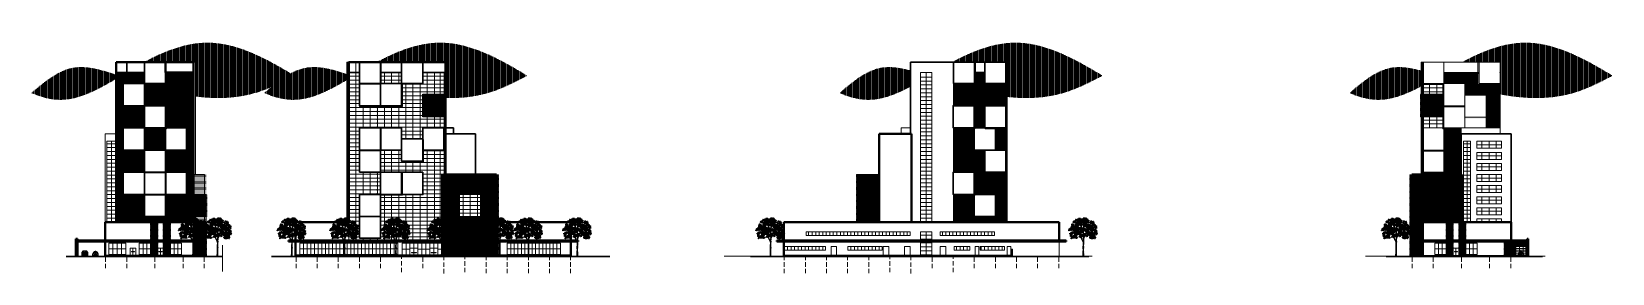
# Model space of a CAD drawing. Header units: millimetres. Extents: x 1564 to 2013, y 216 to 285.
import ezdxf

# ---------------------------------------------------------------- set-up
doc = ezdxf.new("R2010")
doc.units = ezdxf.units.MM
doc.header["$LTSCALE"] = 10
doc.header["$PDMODE"] = 1
doc.linetypes.add('DASHED2', pattern=[0.375, 0.25, -0.125])
doc.layers.get('0').update_dxf_attribs({"color": 90})
for name, color, linetype, lineweight in [('CARROS', 252, 'Continuous', 13), ('CINZA', 252, 'Continuous', 13), ('cinza 03', 252, 'Continuous', 13), ('COTA', 90, 'Continuous', 9), ('linha estutura', 252, 'Continuous', 13), ('pn 02', 16, 'Continuous', 20), ('pn 04', 130, 'Continuous', 40), ('PN 05', 50, 'Continuous', 40), ('PN 06', 1, 'Continuous', 40), ('PN-01', 90, 'Continuous', 13), ('PN-03', 180, 'Continuous', 30)]:
    doc.layers.add(name, color=color, linetype=linetype, lineweight=lineweight)
doc.layers.add('CIEL', color=8, linetype='Continuous')
doc.layers.add('ÁRVORE PRESERVADA', color=252, linetype='Continuous')
pattern_1 = [(90, (1590.9058, 221.25), (-1, 6e-17), [])]
pattern_2 = [(90, (1590.90576, 221.25), (-0.3, 2e-17), [])]

# ---------------------------------------------------------------- blocks, each defined once
blk = doc.blocks.new('classe a f')
at = {"linetype": 'Continuous'}
h = blk.add_hatch(dxfattribs=at)
h.set_pattern_fill('LINE', color=256, scale=0.003, style=0)
h.set_pattern_definition([(0, (-298.459378, -116.502486), (0, 0.010287), [])])
edge = h.paths.add_edge_path()
edge.add_spline(control_points=[(-1.31, 0.4), (-1.32, 0.4), (-1.35, 0.4), (-1.37, 0.38), (-1.37, 0.36), (-1.35, 0.34), (-1.29, 0.33), (-1.2, 0.31), (-1.03, 0.31), (-0.91, 0.3), (-0.84, 0.3)], knot_values=[0.020958, 0.020958, 0.020958, 0.020958, 0.051253, 0.077237, 0.090704, 0.108555, 0.150235, 0.259568, 0.40501, 0.616434, 0.616434, 0.616434, 0.616434], degree=3, periodic=0)
edge.add_spline(control_points=[(-0.84, 0.3), (-0.77, 0.3), (-0.65, 0.31), (-0.49, 0.31), (-0.39, 0.33), (-0.33, 0.34), (-0.31, 0.36), (-0.31, 0.38), (-0.33, 0.4), (-0.36, 0.4), (-0.37, 0.4)], knot_values=[0.020958, 0.020958, 0.020958, 0.020958, 0.232382, 0.377824, 0.487157, 0.528837, 0.546688, 0.560155, 0.586139, 0.616434, 0.616434, 0.616434, 0.616434], degree=3, periodic=0)
edge.add_spline(control_points=[(-0.37, 0.4), (-0.39, 0.4), (-0.44, 0.4), (-0.48, 0.4), (-0.52, 0.39), (-0.66, 0.39)], knot_values=[0.19773, 0.19773, 0.19773, 0.19773, 0.253849, 0.337387, 0.349808, 0.349808, 0.349808, 0.349808], degree=3, periodic=0)
edge.add_spline(control_points=[(-0.66, 0.39), (-0.72, 0.38), (-0.84, 0.38), (-0.96, 0.39), (-1.02, 0.39)], knot_values=[0, 0, 0, 0, 0.173961, 0.347923, 0.347923, 0.347923, 0.347923], degree=3, periodic=0)
edge.add_spline(control_points=[(-1.02, 0.39), (-1.16, 0.39), (-1.2, 0.4), (-1.24, 0.4), (-1.29, 0.4), (-1.31, 0.4)], knot_values=[0.19773, 0.19773, 0.19773, 0.19773, 0.210152, 0.29369, 0.349808, 0.349808, 0.349808, 0.349808], degree=3, periodic=0)
for p, q in [((-1.32, 1.53), (-1.3, 1.59)), ((-1.31, 1.54), (-1.29, 1.59)), ((-0.91, 1.5), (-0.85, 1.5)), ((-0.91, 1.44), (-0.84, 1.44)), ((-0.85, 0.7), (-0.89, 0.67)), ((-0.89, 0.67), (-0.84, 0.69)), ((-0.89, 0.67), (-0.84, 0.69)), ((-0.84, 0.77), (-0.85, 0.7)), ((-0.77, 1.44), (-0.84, 1.44)), ((-0.84, 0.77), (-0.83, 0.7)), ((-0.79, 0.67), (-0.84, 0.69)), ((-0.79, 0.67), (-0.84, 0.69)), ((-0.77, 1.5), (-0.83, 1.5)), ((-0.83, 0.7), (-0.79, 0.67)), ((-0.37, 1.54), (-0.39, 1.59)), ((-0.36, 1.53), (-0.38, 1.59))]:
    blk.add_line(p, q)
at = {"extrusion": (0, 0, -1)}
for centre, major_axis, ratio, start_param, end_param in [((-1.48, 0.36), (-0.0575, 0.0022), 0.732383, 3.13629522944793, 9.419480536627516), ((-0.84, 1.51), (-0.0005, 0.0231), 0.48173, 3.062511, 6.444106)]:
    blk.add_ellipse(centre, major_axis=major_axis, ratio=ratio, start_param=start_param, end_param=end_param, dxfattribs=at)
for centre, major_axis, ratio, start_param, end_param in [((-0.91, 1.47), (0, 0.0295), 0.949074, 0, 3.141593), ((-0.84, 0.7), (0, 0.0685), 0.949074, 4.712389, 10.995574), ((-0.84, 0.7), (0, 0.0631), 0.949074, -1.570796, 4.712389), ((-0.84, 1.51), (0.0005, 0.0231), 0.48173, 3.062511, 6.444106), ((-0.77, 1.47), (0, 0.0295), 0.949074, 3.141593, 6.283185), ((-0.2, 0.36), (0.0575, 0.0022), 0.732383, 3.13629522944793, 9.419480536627516)]:
    blk.add_ellipse(centre, major_axis=major_axis, ratio=ratio, start_param=start_param, end_param=end_param)
for points, knots in [([(-1.59, 1.1), (-1.59, 1.1), (-1.6, 1.12), (-1.63, 1.14), (-1.67, 1.14), (-1.71, 1.13), (-1.74, 1.1), (-1.74, 1.07), (-1.72, 1.03), (-1.67, 1.03), (-1.63, 1.02), (-1.61, 1.01)], [0, 0, 0, 0, 0.0197811, 0.0543863, 0.0988397, 0.1361741, 0.1666812, 0.1971733, 0.2263103, 0.2735636, 0.3332513, 0.3332513, 0.3332513, 0.3332513]), ([(-0.84, 1.6), (-0.94, 1.6), (-1.08, 1.6), (-1.23, 1.6), (-1.3, 1.59), (-1.35, 1.58), (-1.41, 1.52), (-1.45, 1.42), (-1.52, 1.27), (-1.58, 1.11), (-1.62, 0.99), (-1.65, 0.91), (-1.65, 0.88), (-1.67, 0.85), (-1.69, 0.81), (-1.71, 0.79), (-1.72, 0.76), (-1.72, 0.7), (-1.72, 0.58), (-1.71, 0.45), (-1.69, 0.33), (-1.66, 0.25), (-1.6, 0.21), (-1.53, 0.2), (-1.47, 0.2), (-1.42, 0.19), (-1.39, 0.2), (-1.38, 0.22), (-1.35, 0.23), (-1.27, 0.23), (-1.1, 0.23), (-0.94, 0.22), (-0.84, 0.22)], [0, 0, 0, 0, 0.298131, 0.398536, 0.452313, 0.495555, 0.542572, 0.671726, 0.810019, 0.990753, 1.162154, 1.176923, 1.207248, 1.248531, 1.28151, 1.315325, 1.338386, 1.372214, 1.486341, 1.647656, 1.756395, 1.815566, 1.876643, 1.946802, 2.016064, 2.066728, 2.078132, 2.097685, 2.120711, 2.176435, 2.33684, 2.628743, 2.628743, 2.628743, 2.628743]), ([(-1.58, 0.88), (-1.56, 0.88), (-1.51, 0.88), (-1.44, 0.84), (-1.35, 0.76), (-1.27, 0.67), (-1.24, 0.57), (-1.25, 0.49), (-1.29, 0.45), (-1.39, 0.45), (-1.48, 0.44), (-1.56, 0.48), (-1.59, 0.47), (-1.65, 0.49), (-1.69, 0.5), (-1.72, 0.51)], [0, 0, 0, 0, 0.049925, 0.127005, 0.239611, 0.39136, 0.472445, 0.528082, 0.587758, 0.629613, 0.813053, 0.845042, 0.870106, 0.913679, 1.009858, 1.009858, 1.009858, 1.009858]), ([(-1.7, 0.39), (-1.7, 0.31), (-1.7, 0.19), (-1.7, 0.07), (-1.7, 0.01), (-1.69, 0), (-1.62, -0.01), (-1.56, 0), (-1.49, 0), (-1.49, 0.01), (-1.48, 0.04), (-1.48, 0.1), (-1.48, 0.16), (-1.49, 0.2)], [0, 0, 0, 0, 0.2166711, 0.3299695, 0.3442017, 0.3575649, 0.3750975, 0.5324468, 0.5452834, 0.5554979, 0.5774836, 0.6228216, 0.7327451, 0.7327451, 0.7327451, 0.7327451]), ([(-1.58, 0.88), (-1.58, 0.88), (-1.61, 0.86), (-1.63, 0.82), (-1.65, 0.77), (-1.66, 0.72), (-1.65, 0.69), (-1.65, 0.68)], [0, 0, 0, 0, 0.0221461, 0.0732164, 0.129024, 0.1789321, 0.2066426, 0.2066426, 0.2066426, 0.2066426]), ([(-1.65, 0.68), (-1.65, 0.68), (-1.65, 0.65), (-1.65, 0.63), (-1.64, 0.59), (-1.61, 0.58), (-1.55, 0.56), (-1.44, 0.56), (-1.3, 0.54), (-1.1, 0.54), (-0.95, 0.52), (-0.84, 0.52)], [0, 0, 0, 0, 0.0146829, 0.0556633, 0.091827, 0.1072703, 0.1487689, 0.2777503, 0.4255579, 0.5541875, 0.8655795, 0.8655795, 0.8655795, 0.8655795]), ([(-1.65, 0.68), (-1.64, 0.68), (-1.59, 0.67), (-1.52, 0.66), (-1.41, 0.65), (-1.33, 0.65), (-1.28, 0.65), (-1.27, 0.65)], [0, 0, 0, 0, 0.0366252, 0.127555, 0.2277041, 0.3383031, 0.3702988, 0.3702988, 0.3702988, 0.3702988]), ([(-1.63, 0.81), (-1.62, 0.81), (-1.59, 0.8), (-1.53, 0.79), (-1.46, 0.79), (-1.4, 0.78), (-1.37, 0.78)], [0, 0, 0, 0, 0.0236711, 0.088367, 0.1742093, 0.2513933, 0.2513933, 0.2513933, 0.2513933]), ([(-1.32, 1.53), (-1.33, 1.55), (-1.38, 1.47), (-1.41, 1.4), (-1.48, 1.27), (-1.53, 1.13), (-1.57, 1.01), (-1.56, 0.92), (-1.57, 0.89), (-1.58, 0.88)], [0, 0, 0, 0, 0.0514328, 0.1478606, 0.2949049, 0.4217769, 0.5819123, 0.6306351, 0.6697887, 0.6697887, 0.6697887, 0.6697887]), ([(-1.02, 0.39), (-1.16, 0.39), (-1.2, 0.4), (-1.26, 0.4), (-1.34, 0.4), (-1.42, 0.41), (-1.47, 0.41), (-1.52, 0.41), (-1.55, 0.39), (-1.55, 0.35), (-1.54, 0.32), (-1.5, 0.3), (-1.44, 0.29), (-1.33, 0.29), (-1.19, 0.28), (-1.02, 0.27), (-0.91, 0.26), (-0.84, 0.26)], [0.19773, 0.19773, 0.19773, 0.19773, 0.210152, 0.29369, 0.3834, 0.454985, 0.510928, 0.550453, 0.581113, 0.610721, 0.639462, 0.67783, 0.726767, 0.83346, 0.983117, 1.139335, 1.329109, 1.329109, 1.329109, 1.329109]), ([(-1.54, 1.08), (-1.5, 1.08), (-1.32, 1.07), (-1.09, 1.07), (-0.9, 1.06), (-0.84, 1.06)], [0, 0, 0, 0, 0.1324732, 0.5063996, 0.6840555, 0.6840555, 0.6840555, 0.6840555]), ([(-1.54, 1.04), (-1.45, 1.04), (-1.26, 1.03), (-1.03, 1.03), (-0.89, 1.02), (-0.84, 1.02)], [0, 0, 0, 0, 0.2704439, 0.5494104, 0.6853971, 0.6853971, 0.6853971, 0.6853971]), ([(-0.84, 1.55), (-0.92, 1.55), (-1.04, 1.55), (-1.19, 1.55), (-1.26, 1.55), (-1.3, 1.54), (-1.32, 1.54), (-1.36, 1.45), (-1.42, 1.3), (-1.49, 1.15), (-1.51, 1.08)], [0, 0, 0, 0, 0.2421333, 0.3490736, 0.4180781, 0.4481582, 0.4711032, 0.4737579, 0.7059202, 0.9287718, 0.9287718, 0.9287718, 0.9287718]), ([(-0.84, 1.1), (-0.98, 1.1), (-1.17, 1.11), (-1.38, 1.11), (-1.46, 1.12), (-1.48, 1.12), (-1.49, 1.12), (-1.49, 1.13), (-1.49, 1.13), (-1.49, 1.13)], [0, 0, 0, 0, 0.407731, 0.5529764, 0.6163873, 0.630156, 0.6350834, 0.639812, 0.6432292, 0.6432292, 0.6432292, 0.6432292]), ([(-1.46, 1.01), (-1.45, 0.99), (-1.43, 0.94), (-1.37, 0.85), (-1.31, 0.75), (-1.28, 0.68), (-1.27, 0.65)], [0, 0, 0, 0, 0.0670035, 0.169745, 0.2921235, 0.3860681, 0.3860681, 0.3860681, 0.3860681]), ([(-1.46, 1.01), (-1.44, 0.99), (-1.39, 0.91), (-1.32, 0.86), (-1.27, 0.76), (-1.24, 0.69), (-1.21, 0.63), (-1.19, 0.6), (-1.13, 0.6), (-1.05, 0.59), (-0.94, 0.59), (-0.87, 0.58), (-0.84, 0.58)], [0.0651502, 0.0651502, 0.0651502, 0.0651502, 0.1452859, 0.2646275, 0.3361116, 0.4460134, 0.493873, 0.5132055, 0.5434957, 0.6472992, 0.7591432, 0.8532805, 0.8532805, 0.8532805, 0.8532805]), ([(-1.31, 0.4), (-1.32, 0.4), (-1.35, 0.4), (-1.37, 0.38), (-1.37, 0.36), (-1.35, 0.34), (-1.29, 0.33), (-1.2, 0.31), (-1.03, 0.31), (-0.91, 0.3), (-0.84, 0.3)], [0.0209581, 0.0209581, 0.0209581, 0.0209581, 0.0512528, 0.0772374, 0.0907038, 0.1085552, 0.1502347, 0.2595676, 0.4050099, 0.6164339, 0.6164339, 0.6164339, 0.6164339]), ([(-1.32, 1.19), (-1.32, 1.2), (-1.32, 1.22), (-1.31, 1.25), (-1.27, 1.27), (-1.22, 1.28), (-1.17, 1.28), (-1.12, 1.27), (-1.1, 1.24), (-1.09, 1.2), (-1.07, 1.17), (-1.08, 1.14), (-1.1, 1.12), (-1.17, 1.11), (-1.24, 1.12), (-1.32, 1.12), (-1.34, 1.15), (-1.33, 1.18), (-1.32, 1.2)], [0, 0, 0, 0, 0.0233727, 0.0594516, 0.0978853, 0.1437653, 0.2064672, 0.2465183, 0.2755211, 0.3128598, 0.3558795, 0.3742171, 0.3972242, 0.430831, 0.5862871, 0.6130405, 0.6318507, 0.6924695, 0.6924695, 0.6924695, 0.6924695]), ([(-1.02, 0.39), (-1.16, 0.39), (-1.2, 0.4), (-1.24, 0.4), (-1.29, 0.4), (-1.31, 0.4)], [0.1977304, 0.1977304, 0.1977304, 0.1977304, 0.210152, 0.2936901, 0.3498082, 0.3498082, 0.3498082, 0.3498082]), ([(-1.26, 1.19), (-1.26, 1.2), (-1.25, 1.22), (-1.22, 1.24), (-1.19, 1.24), (-1.16, 1.23), (-1.14, 1.2), (-1.14, 1.18), (-1.14, 1.16), (-1.18, 1.16), (-1.21, 1.16), (-1.24, 1.15), (-1.27, 1.17), (-1.26, 1.18), (-1.26, 1.19)], [0, 0, 0, 0, 0.0239594, 0.0541489, 0.0877965, 0.1192823, 0.1496462, 0.1650884, 0.1811494, 0.2051562, 0.252164, 0.2847196, 0.2998132, 0.326906, 0.326906, 0.326906, 0.326906]), ([(-0.84, 0.82), (-0.89, 0.82), (-0.97, 0.82), (-1.08, 0.81), (-1.17, 0.81), (-1.22, 0.81), (-1.25, 0.8), (-1.27, 0.79), (-1.27, 0.77), (-1.27, 0.75)], [0, 0, 0, 0, 0.1321286, 0.2438705, 0.329491, 0.3808018, 0.3966526, 0.411151, 0.4451948, 0.4451948, 0.4451948, 0.4451948]), ([(-0.84, 0.77), (-0.91, 0.77), (-1.02, 0.78), (-1.15, 0.77), (-1.22, 0.78), (-1.25, 0.77), (-1.25, 0.77), (-1.25, 0.77), (-1.25, 0.75), (-1.23, 0.72), (-1.21, 0.68), (-1.2, 0.65), (-1.18, 0.64), (-1.16, 0.63), (-1.11, 0.63), (-1, 0.62), (-0.91, 0.62), (-0.84, 0.62)], [0, 0, 0, 0, 0.1939256, 0.3341472, 0.3899905, 0.3949442, 0.3985174, 0.4041429, 0.4126382, 0.4480833, 0.5042035, 0.5313893, 0.5415131, 0.5583991, 0.5982925, 0.6841786, 0.8781028, 0.8781028, 0.8781028, 0.8781028]), ([(-1.24, 0.74), (-1.22, 0.74), (-1.11, 0.74), (-1, 0.73), (-0.9, 0.73)], [0, 0, 0, 0, 0.0530646, 0.3335694, 0.3335694, 0.3335694, 0.3335694]), ([(-1.22, 0.69), (-1.19, 0.69), (-1.08, 0.68), (-0.97, 0.68), (-0.9, 0.68)], [0, 0, 0, 0, 0.0973218, 0.3098571, 0.3098571, 0.3098571, 0.3098571]), ([(-1.2, 0.65), (-1.16, 0.64), (-1.04, 0.64), (-0.93, 0.64), (-0.86, 0.64)], [0, 0, 0, 0, 0.1136003, 0.3297235, 0.3297235, 0.3297235, 0.3297235]), ([(-0.84, 0.51), (-0.9, 0.51), (-0.99, 0.51), (-1.09, 0.52), (-1.13, 0.52), (-1.14, 0.52), (-1.13, 0.47), (-1.14, 0.43), (-1.14, 0.4), (-1.14, 0.4), (-1.13, 0.4), (-1.13, 0.39), (-1.1, 0.39), (-1.05, 0.39), (-0.95, 0.38), (-0.88, 0.38), (-0.84, 0.38)], [0, 0, 0, 0, 0.1686457, 0.2681888, 0.2799326, 0.2876418, 0.2978399, 0.3916919, 0.3939674, 0.3959112, 0.3977128, 0.4015282, 0.4076649, 0.4777915, 0.5655624, 0.6849026, 0.6849026, 0.6849026, 0.6849026]), ([(-1.09, 1.13), (-1.03, 1.13), (-0.9, 1.15), (-0.75, 1.15), (-0.66, 1.15), (-0.65, 1.16)], [0, 0, 0, 0, 0.1667231, 0.3828087, 0.429924, 0.429924, 0.429924, 0.429924]), ([(-0.84, 1.6), (-0.74, 1.6), (-0.6, 1.6), (-0.45, 1.6), (-0.38, 1.59), (-0.33, 1.58), (-0.28, 1.52), (-0.23, 1.42), (-0.16, 1.27), (-0.1, 1.11), (-0.06, 0.99), (-0.04, 0.91), (-0.03, 0.88), (-0.02, 0.85), (0.01, 0.81), (0.02, 0.79), (0.04, 0.76), (0.03, 0.7), (0.04, 0.58), (0.03, 0.45), (0.01, 0.33), (-0.03, 0.25), (-0.08, 0.21), (-0.15, 0.2), (-0.22, 0.2), (-0.26, 0.19), (-0.29, 0.2), (-0.3, 0.22), (-0.33, 0.23), (-0.41, 0.23), (-0.59, 0.23), (-0.74, 0.22), (-0.84, 0.22)], [0, 0, 0, 0, 0.298131, 0.398536, 0.452313, 0.495555, 0.542572, 0.671726, 0.810019, 0.990753, 1.162154, 1.176923, 1.207248, 1.248531, 1.28151, 1.315325, 1.338386, 1.372214, 1.486341, 1.647656, 1.756395, 1.815566, 1.876643, 1.946802, 2.016064, 2.066728, 2.078132, 2.097685, 2.120711, 2.176435, 2.33684, 2.628743, 2.628743, 2.628743, 2.628743]), ([(-0.84, 1.55), (-0.76, 1.55), (-0.64, 1.55), (-0.5, 1.55), (-0.42, 1.55), (-0.39, 1.54), (-0.36, 1.54), (-0.33, 1.45), (-0.26, 1.3), (-0.19, 1.15), (-0.17, 1.08)], [0, 0, 0, 0, 0.2421333, 0.3490736, 0.4180781, 0.4481582, 0.4711032, 0.4737579, 0.7059202, 0.9287718, 0.9287718, 0.9287718, 0.9287718]), ([(-0.84, 1.1), (-0.7, 1.1), (-0.51, 1.11), (-0.3, 1.11), (-0.23, 1.12), (-0.2, 1.12), (-0.19, 1.12), (-0.19, 1.13), (-0.19, 1.13), (-0.19, 1.13)], [0, 0, 0, 0, 0.407731, 0.5529764, 0.6163873, 0.630156, 0.6350834, 0.639812, 0.6432292, 0.6432292, 0.6432292, 0.6432292]), ([(-0.14, 1.08), (-0.19, 1.08), (-0.36, 1.07), (-0.59, 1.07), (-0.78, 1.06), (-0.84, 1.06)], [0, 0, 0, 0, 0.1324732, 0.5063996, 0.6840555, 0.6840555, 0.6840555, 0.6840555]), ([(-0.14, 1.04), (-0.23, 1.04), (-0.42, 1.03), (-0.65, 1.03), (-0.79, 1.02), (-0.84, 1.02)], [0, 0, 0, 0, 0.2704439, 0.5494104, 0.6853971, 0.6853971, 0.6853971, 0.6853971]), ([(-0.22, 1.01), (-0.24, 0.99), (-0.3, 0.91), (-0.36, 0.86), (-0.41, 0.76), (-0.45, 0.69), (-0.47, 0.63), (-0.5, 0.6), (-0.55, 0.6), (-0.63, 0.59), (-0.74, 0.59), (-0.81, 0.58), (-0.84, 0.58)], [0.0651502, 0.0651502, 0.0651502, 0.0651502, 0.1452859, 0.2646275, 0.3361116, 0.4460134, 0.493873, 0.5132055, 0.5434957, 0.6472992, 0.7591432, 0.8532805, 0.8532805, 0.8532805, 0.8532805]), ([(-0.84, 0.82), (-0.8, 0.82), (-0.71, 0.82), (-0.6, 0.81), (-0.52, 0.81), (-0.46, 0.81), (-0.44, 0.8), (-0.42, 0.79), (-0.42, 0.77), (-0.42, 0.75)], [0, 0, 0, 0, 0.1321286, 0.2438705, 0.329491, 0.3808018, 0.3966526, 0.411151, 0.4451948, 0.4451948, 0.4451948, 0.4451948]), ([(-0.84, 0.77), (-0.77, 0.77), (-0.66, 0.78), (-0.53, 0.77), (-0.46, 0.78), (-0.44, 0.77), (-0.43, 0.77), (-0.43, 0.77), (-0.44, 0.75), (-0.45, 0.72), (-0.47, 0.68), (-0.49, 0.65), (-0.5, 0.64), (-0.52, 0.63), (-0.57, 0.63), (-0.68, 0.62), (-0.77, 0.62), (-0.84, 0.62)], [0, 0, 0, 0, 0.1939256, 0.3341472, 0.3899905, 0.3949442, 0.3985174, 0.4041429, 0.4126382, 0.4480833, 0.5042035, 0.5313893, 0.5415131, 0.5583991, 0.5982925, 0.6841786, 0.8781028, 0.8781028, 0.8781028, 0.8781028]), ([(-0.03, 0.68), (-0.03, 0.68), (-0.03, 0.65), (-0.04, 0.63), (-0.04, 0.59), (-0.08, 0.58), (-0.14, 0.56), (-0.25, 0.56), (-0.38, 0.54), (-0.58, 0.54), (-0.73, 0.52), (-0.84, 0.52)], [0, 0, 0, 0, 0.0146829, 0.0556633, 0.091827, 0.1072703, 0.1487689, 0.2777503, 0.4255579, 0.5541875, 0.8655795, 0.8655795, 0.8655795, 0.8655795]), ([(-0.84, 0.51), (-0.78, 0.51), (-0.69, 0.51), (-0.6, 0.52), (-0.56, 0.52), (-0.54, 0.52), (-0.55, 0.47), (-0.55, 0.43), (-0.55, 0.4), (-0.55, 0.4), (-0.55, 0.4), (-0.55, 0.39), (-0.58, 0.39), (-0.63, 0.39), (-0.73, 0.38), (-0.8, 0.38), (-0.84, 0.38)], [0, 0, 0, 0, 0.1686457, 0.2681888, 0.2799326, 0.2876418, 0.2978399, 0.3916919, 0.3939674, 0.3959112, 0.3977128, 0.4015282, 0.4076649, 0.4777915, 0.5655624, 0.6849026, 0.6849026, 0.6849026, 0.6849026]), ([(-0.66, 0.39), (-0.52, 0.39), (-0.48, 0.4), (-0.43, 0.4), (-0.34, 0.4), (-0.27, 0.41), (-0.21, 0.41), (-0.17, 0.41), (-0.14, 0.39), (-0.13, 0.35), (-0.14, 0.32), (-0.18, 0.3), (-0.24, 0.29), (-0.35, 0.29), (-0.49, 0.28), (-0.66, 0.27), (-0.78, 0.26), (-0.84, 0.26)], [0.19773, 0.19773, 0.19773, 0.19773, 0.210152, 0.29369, 0.3834, 0.454985, 0.510928, 0.550453, 0.581113, 0.610721, 0.639462, 0.67783, 0.726767, 0.83346, 0.983117, 1.139335, 1.329109, 1.329109, 1.329109, 1.329109]), ([(-0.37, 0.4), (-0.36, 0.4), (-0.33, 0.4), (-0.31, 0.38), (-0.31, 0.36), (-0.33, 0.34), (-0.39, 0.33), (-0.49, 0.31), (-0.65, 0.31), (-0.77, 0.3), (-0.84, 0.3)], [0.0209581, 0.0209581, 0.0209581, 0.0209581, 0.0512528, 0.0772374, 0.0907038, 0.1085552, 0.1502347, 0.2595676, 0.4050099, 0.6164339, 0.6164339, 0.6164339, 0.6164339]), ([(-0.49, 0.65), (-0.53, 0.64), (-0.64, 0.64), (-0.75, 0.64), (-0.82, 0.64)], [0, 0, 0, 0, 0.1136003, 0.328149, 0.328149, 0.328149, 0.328149]), ([(-0.44, 0.74), (-0.46, 0.74), (-0.57, 0.74), (-0.69, 0.73), (-0.78, 0.73)], [0, 0, 0, 0, 0.0530646, 0.3320358, 0.3320358, 0.3320358, 0.3320358]), ([(-0.46, 0.69), (-0.5, 0.69), (-0.6, 0.68), (-0.71, 0.68), (-0.78, 0.68)], [0, 0, 0, 0, 0.0973218, 0.3083129, 0.3083129, 0.3083129, 0.3083129]), ([(-0.66, 0.39), (-0.52, 0.39), (-0.48, 0.4), (-0.44, 0.4), (-0.39, 0.4), (-0.37, 0.4)], [0.1977304, 0.1977304, 0.1977304, 0.1977304, 0.210152, 0.2936901, 0.3498082, 0.3498082, 0.3498082, 0.3498082]), ([(-0.65, 1.16), (-0.64, 1.16), (-0.62, 1.17), (-0.6, 1.19), (-0.56, 1.21), (-0.51, 1.21), (-0.46, 1.21), (-0.41, 1.18), (-0.38, 1.14), (-0.37, 1.12), (-0.37, 1.11)], [0, 0, 0, 0, 0.0232157, 0.0604085, 0.0850383, 0.1412557, 0.1946739, 0.2506829, 0.2974078, 0.3211584, 0.3211584, 0.3211584, 0.3211584]), ([(-0.63, 1.19), (-0.63, 1.2), (-0.62, 1.22), (-0.61, 1.25), (-0.57, 1.27), (-0.52, 1.28), (-0.47, 1.28), (-0.43, 1.27), (-0.4, 1.24), (-0.39, 1.2), (-0.37, 1.17), (-0.38, 1.15), (-0.38, 1.15)], [0, 0, 0, 0, 0.0233727, 0.0594516, 0.0978853, 0.1437653, 0.2064672, 0.2465183, 0.2755211, 0.3128598, 0.3558795, 0.3714626, 0.3714626, 0.3714626, 0.3714626]), ([(-0.56, 1.2), (-0.56, 1.21), (-0.56, 1.22), (-0.53, 1.24), (-0.5, 1.24), (-0.46, 1.23), (-0.45, 1.21), (-0.45, 1.2)], [0.0085484, 0.0085484, 0.0085484, 0.0085484, 0.0239594, 0.0541489, 0.0877965, 0.1192823, 0.1489581, 0.1489581, 0.1489581, 0.1489581]), ([(-0.11, 0.88), (-0.12, 0.88), (-0.17, 0.88), (-0.24, 0.84), (-0.33, 0.76), (-0.41, 0.67), (-0.45, 0.57), (-0.44, 0.49), (-0.39, 0.45), (-0.29, 0.45), (-0.2, 0.44), (-0.13, 0.48), (-0.09, 0.47), (-0.04, 0.49), (0.01, 0.5), (0.04, 0.51)], [0, 0, 0, 0, 0.049925, 0.127005, 0.239611, 0.39136, 0.472445, 0.528082, 0.587758, 0.629613, 0.813053, 0.845042, 0.870106, 0.913679, 1.009858, 1.009858, 1.009858, 1.009858]), ([(-0.22, 1.01), (-0.23, 0.99), (-0.26, 0.94), (-0.32, 0.85), (-0.37, 0.75), (-0.4, 0.68), (-0.41, 0.65)], [0, 0, 0, 0, 0.0670035, 0.169745, 0.2921235, 0.3860681, 0.3860681, 0.3860681, 0.3860681]), ([(-0.03, 0.68), (-0.05, 0.68), (-0.09, 0.67), (-0.17, 0.66), (-0.27, 0.65), (-0.35, 0.65), (-0.4, 0.65), (-0.41, 0.65)], [0, 0, 0, 0, 0.0366252, 0.127555, 0.2277041, 0.3383031, 0.3702988, 0.3702988, 0.3702988, 0.3702988]), ([(-0.36, 1.53), (-0.35, 1.55), (-0.3, 1.47), (-0.27, 1.4), (-0.21, 1.27), (-0.15, 1.13), (-0.12, 1.01), (-0.12, 0.92), (-0.11, 0.89), (-0.11, 0.88)], [0, 0, 0, 0, 0.0514328, 0.1478606, 0.2949049, 0.4217769, 0.5819123, 0.6306351, 0.6697887, 0.6697887, 0.6697887, 0.6697887]), ([(-0.05, 0.81), (-0.06, 0.81), (-0.09, 0.8), (-0.15, 0.79), (-0.23, 0.79), (-0.28, 0.78), (-0.31, 0.78)], [0, 0, 0, 0, 0.0236711, 0.088367, 0.1742093, 0.2513933, 0.2513933, 0.2513933, 0.2513933]), ([(0.02, 0.39), (0.02, 0.31), (0.01, 0.19), (0.01, 0.07), (0.01, 0.01), (0, 0), (-0.06, -0.01), (-0.13, 0), (-0.19, 0), (-0.2, 0.01), (-0.2, 0.04), (-0.2, 0.1), (-0.2, 0.16), (-0.2, 0.2)], [0, 0, 0, 0, 0.2166711, 0.3299695, 0.3442017, 0.3575649, 0.3750975, 0.5324468, 0.5452834, 0.5554979, 0.5774836, 0.6228216, 0.7327451, 0.7327451, 0.7327451, 0.7327451]), ([(-0.11, 0.88), (-0.1, 0.88), (-0.07, 0.86), (-0.05, 0.82), (-0.03, 0.77), (-0.02, 0.72), (-0.03, 0.69), (-0.03, 0.68)], [0, 0, 0, 0, 0.0221461, 0.0732164, 0.129024, 0.1789321, 0.2066426, 0.2066426, 0.2066426, 0.2066426]), ([(-0.1, 1.1), (-0.09, 1.1), (-0.08, 1.12), (-0.05, 1.14), (-0.01, 1.14), (0.03, 1.13), (0.05, 1.1), (0.06, 1.07), (0.03, 1.03), (-0.01, 1.03), (-0.05, 1.02), (-0.07, 1.01)], [0, 0, 0, 0, 0.0197811, 0.0543863, 0.0988397, 0.1361741, 0.1666812, 0.1971733, 0.2263103, 0.2735636, 0.3332513, 0.3332513, 0.3332513, 0.3332513])]:
    blk.add_open_spline(points, degree=3, knots=knots)
for points in [[(-1.02, 0.39), (-0.96, 0.39), (-0.84, 0.38), (-0.72, 0.38), (-0.66, 0.39)], [(-0.9, 0.68), (-0.89, 0.68), (-0.89, 0.68), (-0.88, 0.68)], [(-0.89, 0.73), (-0.88, 0.73), (-0.86, 0.73), (-0.85, 0.73)], [(-0.87, 0.68), (-0.86, 0.68), (-0.85, 0.68), (-0.84, 0.68)], [(-0.81, 0.68), (-0.82, 0.68), (-0.83, 0.68), (-0.84, 0.68)], [(-0.79, 0.73), (-0.8, 0.73), (-0.82, 0.73), (-0.83, 0.73)], [(-0.78, 0.68), (-0.79, 0.68), (-0.79, 0.68), (-0.8, 0.68)], [(-0.64, 1.16), (-0.64, 1.17), (-0.63, 1.19), (-0.63, 1.2)]]:
    blk.add_open_spline(points, degree=3)
blk = doc.blocks.new('ford ka posterior')
for p, q in [((-0.8, 0.62), (-0.81, 0.58)), ((-0.81, 0.58), (-0.81, 0.54)), ((-0.81, 0.54), (-0.81, 0.46)), ((-0.81, 0.46), (-0.8, 0.42)), ((-0.79, 0.65), (-0.8, 0.62)), ((-0.8, 0.42), (-0.78, 0.38)), ((-0.76, 0.69), (-0.79, 0.65)), ((-0.78, 0.38), (-0.75, 0.34)), ((-0.73, 0.75), (-0.76, 0.69)), ((-0.75, 0.34), (-0.72, 0.3)), ((-0.71, 0.79), (-0.73, 0.75)), ((-0.72, 0.3), (-0.66, 0.27)), ((-0.68, 0.83), (-0.71, 0.79)), ((-0.65, 0.92), (-0.68, 0.86)), ((-0.68, 0.86), (-0.68, 0.83)), ((-0.66, 0.83), (-0.68, 0.83)), ((-0.64, 0.83), (-0.66, 0.83)), ((-0.65, 0.81), (-0.66, 0.75)), ((-0.66, 0.75), (-0.65, 0.72)), ((-0.66, 0.27), (-0.61, 0.25)), ((-0.62, 0.97), (-0.65, 0.92)), ((-0.65, 0.83), (-0.65, 0.81)), ((-0.65, 0.72), (-0.64, 0.68)), ((-0.63, 0.83), (-0.64, 0.83)), ((-0.64, 0.68), (-0.62, 0.65)), ((-0.62, 0.9), (-0.63, 0.83)), ((-0.63, 0.83), (-0.63, 0.77)), ((-0.63, 0.83), (-0.58, 0.83)), ((-0.63, 0.83), (-0.6, 0.77)), ((-0.63, 0.77), (-0.63, 0.74)), ((-0.63, 0.74), (-0.62, 0.7)), ((-0.6, 1.01), (-0.62, 0.97)), ((-0.59, 0.97), (-0.62, 0.9)), ((-0.62, 0.7), (-0.6, 0.67)), ((-0.62, 0.65), (-0.57, 0.62)), ((-0.61, 0.25), (-0.55, 0.24)), ((-0.57, 1.06), (-0.6, 1.01)), ((-0.6, 0.77), (-0.56, 0.74)), ((-0.6, 0.67), (-0.54, 0.64)), ((-0.59, 0.97), (-0.57, 1.03)), ((-0.59, 0.97), (-0.53, 0.99)), ((-0.58, 0.83), (-0.53, 0.82)), ((-0.55, 1.11), (-0.57, 1.06)), ((-0.57, 1.03), (-0.54, 1.08)), ((-0.57, 0.62), (-0.5, 0.6)), ((-0.56, 0.74), (-0.51, 0.72)), ((-0.53, 1.14), (-0.55, 1.11)), ((-0.55, 0.24), (-0.47, 0.22)), ((-0.54, 1.08), (-0.52, 1.13)), ((-0.54, 0.64), (-0.48, 0.62)), ((-0.5, 1.19), (-0.53, 1.14)), ((-0.52, 0.99), (-0.53, 0.99)), ((-0.53, 0.82), (-0.48, 0.81)), ((-0.52, 1.13), (-0.49, 1.17)), ((-0.51, 1.05), (-0.5, 1.08)), ((-0.51, 1.02), (-0.51, 1.05)), ((-0.5, 1.02), (-0.51, 1.02)), ((-0.51, 0.72), (-0.47, 0.7)), ((-0.5, 0.67), (-0.51, 0.63)), ((-0.47, 1.22), (-0.5, 1.19)), ((-0.5, 1.08), (-0.48, 1.12)), ((-0.47, 1.02), (-0.5, 1.02)), ((-0.46, 0.72), (-0.5, 0.67)), ((-0.5, 0.6), (-0.45, 0.59)), ((-0.49, 1.17), (-0.45, 1.21)), ((-0.48, 1.12), (-0.43, 1.18)), ((-0.48, 0.99), (-0.44, 0.99)), ((-0.48, 0.81), (-0.45, 0.79)), ((-0.48, 0.62), (-0.43, 0.61)), ((-0.44, 1.26), (-0.47, 1.22)), ((-0.41, 1.02), (-0.47, 1.02)), ((-0.47, 0.22), (-0.35, 0.21)), ((-0.41, 0.74), (-0.46, 0.72)), ((-0.45, 1.21), (-0.43, 1.24)), ((-0.45, 0.79), (-0.43, 0.77)), ((-0.45, 0.59), (-0.39, 0.58)), ((-0.41, 1.28), (-0.44, 1.26)), ((-0.44, 0.99), (-0.35, 0.99)), ((-0.43, 1.24), (-0.39, 1.26)), ((-0.43, 1.18), (-0.4, 1.21)), ((-0.43, 0.77), (-0.41, 0.74)), ((-0.43, 0.61), (-0.37, 0.6)), ((-0.39, 1.3), (-0.41, 1.28)), ((-0.35, 1.02), (-0.41, 1.02)), ((-0.41, 0.74), (-0.4, 0.72)), ((-0.4, 1.29), (-0.39, 1.28)), ((-0.4, 1.21), (-0.37, 1.24)), ((-0.4, 0.72), (-0.4, 0.69)), ((-0.4, 0.69), (-0.39, 0.66)), ((-0.37, 1.3), (-0.39, 1.3)), ((-0.39, 1.26), (-0.35, 1.28)), ((-0.39, 1.28), (-0.39, 1.26)), ((-0.39, 0.66), (-0.39, 0.63)), ((-0.39, 0.63), (-0.38, 0.6)), ((-0.39, 0.58), (-0.25, 0.57)), ((-0.36, 1.3), (-0.37, 1.3)), ((-0.37, 1.24), (-0.34, 1.26)), ((-0.37, 0.6), (-0.23, 0.59)), ((-0.33, 1.31), (-0.36, 1.3)), ((-0.35, 1.28), (-0.29, 1.29)), ((-0.35, 1.02), (-0.34, 1.06)), ((-0.22, 1.02), (-0.35, 1.02)), ((-0.35, 0.99), (-0.26, 0.99)), ((-0.35, 0.21), (-0.25, 0.21)), ((-0.34, 1.26), (-0.3, 1.28)), ((-0.34, 1.06), (-0.31, 1.08)), ((-0.26, 1.32), (-0.33, 1.31)), ((-0.31, 1.08), (-0.27, 1.09)), ((-0.3, 1.28), (-0.24, 1.29)), ((-0.29, 0.43), (-0.3, 0.38)), ((-0.3, 0.38), (-0.29, 0.34)), ((-0.29, 1.29), (-0.25, 1.3)), ((-0.28, 0.46), (-0.29, 0.43)), ((-0.29, 0.34), (-0.28, 0.32)), ((-0.27, 0.47), (-0.28, 0.46)), ((-0.28, 0.32), (-0.26, 0.31)), ((-0.27, 1.09), (-0.23, 1.09)), ((-0.26, 0.48), (-0.27, 0.47)), ((-0.17, 1.33), (-0.26, 1.32)), ((-0.26, 0.99), (-0.2, 0.99)), ((-0.23, 0.48), (-0.26, 0.48)), ((-0.26, 0.31), (-0.21, 0.3)), ((-0.25, 1.3), (-0.19, 1.3)), ((-0.25, 0.57), (-0.15, 0.57)), ((-0.25, 0.21), (-0.15, 0.21)), ((-0.24, 1.29), (-0.17, 1.3)), ((-0.23, 1.09), (-0.2, 1.08)), ((-0.23, 0.59), (-0.13, 0.59)), ((-0.19, 0.47), (-0.23, 0.48)), ((-0.1, 1.02), (-0.22, 1.02)), ((-0.21, 0.3), (-0.16, 0.3)), ((-0.2, 1.08), (-0.17, 1.07)), ((-0.19, 1.3), (-0.12, 1.31)), ((-0.12, 0.47), (-0.19, 0.47)), ((-0.07, 1.34), (-0.17, 1.33)), ((-0.17, 1.3), (-0.11, 1.3)), ((-0.17, 1.07), (-0.15, 1.05)), ((-0.16, 0.3), (-0.1, 0.29)), ((-0.15, 1.05), (-0.15, 1.02)), ((-0.15, 0.57), (0, 0.57)), ((-0.15, 0.21), (0, 0.21)), ((-0.13, 0.59), (0, 0.59)), ((-0.12, 1.31), (-0.07, 1.31)), ((-0.12, 0.99), (0, 0.99)), ((-0.06, 0.47), (-0.12, 0.47)), ((-0.11, 1.3), (-0.07, 1.3)), ((0, 1.02), (-0.1, 1.02)), ((-0.1, 0.29), (0, 0.29)), ((0, 1.34), (-0.07, 1.34)), ((-0.07, 1.31), (0, 1.31)), ((-0.07, 1.3), (0, 1.3)), ((0, 0.47), (-0.06, 0.47)), ((-0.03, 0.84), (-0.05, 0.83)), ((-0.05, 0.83), (-0.05, 0.8)), ((-0.05, 0.8), (-0.05, 0.78)), ((-0.05, 0.78), (-0.04, 0.75)), ((-0.04, 0.75), (-0.03, 0.72)), ((-0.02, 0.85), (-0.03, 0.84)), ((-0.03, 0.72), (-0.01, 0.71)), ((0, 0.86), (-0.02, 0.85)), ((-0.01, 1.33), (0, 1.34)), ((-0.01, 1.32), (-0.01, 1.33)), ((0, 0.94), (-0.01, 0.94)), ((-0.01, 0.71), (0, 0.71)), ((0, 1.34), (0, 1.59)), ((0, 1.34), (0.07, 1.34)), ((0.01, 1.33), (0, 1.34)), ((0.07, 1.31), (0, 1.31)), ((0.07, 1.3), (0, 1.3)), ((0.01, 1.17), (0, 1.17)), ((0, 1.02), (0.1, 1.02)), ((0.16, 0.99), (0, 0.99)), ((0, 0.86), (0.02, 0.85)), ((0.01, 0.71), (0, 0.71)), ((0.13, 0.59), (0, 0.59)), ((0.16, 0.57), (0, 0.57)), ((0, 0.47), (0.06, 0.47)), ((0.1, 0.29), (0, 0.29)), ((0.15, 0.21), (0, 0.21)), ((0.01, 1.32), (0.01, 1.33)), ((0.03, 0.72), (0.01, 0.71)), ((0.02, 0.85), (0.04, 0.84)), ((0.04, 0.75), (0.03, 0.72)), ((0.04, 0.84), (0.05, 0.83)), ((0.05, 0.78), (0.04, 0.75)), ((0.05, 0.83), (0.06, 0.8)), ((0.06, 0.8), (0.05, 0.78)), ((0.06, 0.47), (0.13, 0.47)), ((0.07, 1.34), (0.17, 1.33)), ((0.12, 1.31), (0.07, 1.31)), ((0.11, 1.3), (0.07, 1.3)), ((0.1, 1.02), (0.23, 1.02)), ((0.16, 0.3), (0.1, 0.29)), ((0.17, 1.3), (0.11, 1.3)), ((0.19, 1.3), (0.12, 1.31)), ((0.23, 0.59), (0.13, 0.59)), ((0.13, 0.47), (0.19, 0.47)), ((0.16, 1.05), (0.15, 1.02)), ((0.25, 0.21), (0.15, 0.21)), ((0.17, 1.07), (0.16, 1.05)), ((0.26, 0.99), (0.16, 0.99)), ((0.25, 0.57), (0.16, 0.57)), ((0.22, 0.3), (0.16, 0.3)), ((0.17, 1.33), (0.27, 1.32)), ((0.24, 1.29), (0.17, 1.3)), ((0.2, 1.08), (0.17, 1.07)), ((0.25, 1.3), (0.19, 1.3)), ((0.19, 0.47), (0.24, 0.48)), ((0.23, 1.09), (0.2, 1.08)), ((0.26, 0.31), (0.22, 0.3)), ((0.28, 1.09), (0.23, 1.09)), ((0.23, 1.02), (0.35, 1.02)), ((0.37, 0.6), (0.23, 0.59)), ((0.3, 1.28), (0.24, 1.29)), ((0.24, 0.48), (0.26, 0.48)), ((0.3, 1.29), (0.25, 1.3)), ((0.4, 0.58), (0.25, 0.57)), ((0.35, 0.21), (0.25, 0.21)), ((0.35, 0.99), (0.26, 0.99)), ((0.26, 0.48), (0.28, 0.47)), ((0.28, 0.32), (0.26, 0.31)), ((0.27, 1.32), (0.33, 1.31)), ((0.31, 1.08), (0.28, 1.09)), ((0.28, 0.47), (0.29, 0.46)), ((0.29, 0.34), (0.28, 0.32)), ((0.29, 0.46), (0.3, 0.43)), ((0.3, 0.38), (0.29, 0.34)), ((0.35, 1.28), (0.3, 1.29)), ((0.34, 1.26), (0.3, 1.28)), ((0.3, 0.43), (0.3, 0.38)), ((0.34, 1.06), (0.31, 1.08)), ((0.33, 1.31), (0.36, 1.3)), ((0.37, 1.24), (0.34, 1.26)), ((0.35, 1.02), (0.34, 1.06)), ((0.39, 1.26), (0.35, 1.28)), ((0.35, 1.02), (0.42, 1.02)), ((0.44, 0.99), (0.35, 0.99)), ((0.47, 0.22), (0.35, 0.21)), ((0.36, 1.3), (0.38, 1.3)), ((0.4, 1.21), (0.37, 1.24)), ((0.43, 0.61), (0.37, 0.6)), ((0.38, 1.3), (0.39, 1.3)), ((0.39, 0.63), (0.38, 0.6)), ((0.39, 1.3), (0.41, 1.28)), ((0.4, 1.28), (0.39, 1.26)), ((0.43, 1.24), (0.39, 1.26)), ((0.4, 0.66), (0.39, 0.63)), ((0.4, 1.29), (0.4, 1.28)), ((0.44, 1.18), (0.4, 1.21)), ((0.41, 0.72), (0.4, 0.69)), ((0.4, 0.69), (0.4, 0.66)), ((0.45, 0.59), (0.4, 0.58)), ((0.41, 1.28), (0.44, 1.26)), ((0.42, 0.74), (0.41, 0.72)), ((0.42, 1.02), (0.47, 1.02)), ((0.43, 0.77), (0.42, 0.74)), ((0.42, 0.74), (0.47, 0.71)), ((0.46, 1.21), (0.43, 1.24)), ((0.45, 0.79), (0.43, 0.77)), ((0.48, 0.62), (0.43, 0.61)), ((0.44, 1.26), (0.47, 1.22)), ((0.48, 1.12), (0.44, 1.18)), ((0.52, 0.99), (0.44, 0.99)), ((0.44, 0.1), (0.48, 0.1)), ((0.48, 0.81), (0.45, 0.79)), ((0.5, 0.6), (0.45, 0.59)), ((0.49, 1.17), (0.46, 1.21)), ((0.47, 1.22), (0.5, 1.19)), ((0.47, 1.02), (0.5, 1.02)), ((0.47, 0.71), (0.5, 0.66)), ((0.56, 0.24), (0.47, 0.22)), ((0.5, 1.08), (0.48, 1.12)), ((0.53, 0.82), (0.48, 0.81)), ((0.51, 0.71), (0.48, 0.7)), ((0.55, 0.64), (0.48, 0.62)), ((0.52, 1.13), (0.49, 1.17)), ((0.5, 1.19), (0.53, 1.14)), ((0.51, 1.05), (0.5, 1.08)), ((0.5, 1.02), (0.51, 1.02)), ((0.5, 0.66), (0.51, 0.63)), ((0.57, 0.62), (0.5, 0.6)), ((0.51, 1.02), (0.51, 1.05)), ((0.56, 0.73), (0.51, 0.71)), ((0.55, 1.08), (0.52, 1.13)), ((0.59, 0.97), (0.52, 0.99)), ((0.53, 1.14), (0.55, 1.11)), ((0.58, 0.83), (0.53, 0.82)), ((0.55, 1.11), (0.58, 1.06)), ((0.57, 1.03), (0.55, 1.08)), ((0.6, 0.67), (0.55, 0.64)), ((0.6, 0.76), (0.56, 0.73)), ((0.62, 0.25), (0.56, 0.24)), ((0.59, 0.97), (0.57, 1.03)), ((0.62, 0.65), (0.57, 0.62)), ((0.58, 1.06), (0.61, 1.01)), ((0.63, 0.83), (0.58, 0.83)), ((0.59, 0.97), (0.62, 0.9)), ((0.64, 0.82), (0.6, 0.76)), ((0.62, 0.7), (0.6, 0.67)), ((0.61, 1.01), (0.62, 0.97)), ((0.62, 0.97), (0.65, 0.92)), ((0.62, 0.9), (0.63, 0.83)), ((0.63, 0.74), (0.62, 0.7)), ((0.64, 0.68), (0.62, 0.65)), ((0.67, 0.27), (0.62, 0.25)), ((0.63, 0.83), (0.64, 0.77)), ((0.63, 0.83), (0.64, 0.83)), ((0.64, 0.77), (0.63, 0.74)), ((0.64, 0.83), (0.66, 0.83)), ((0.66, 0.72), (0.64, 0.68)), ((0.65, 0.92), (0.68, 0.86)), ((0.65, 0.83), (0.65, 0.81)), ((0.65, 0.81), (0.66, 0.75)), ((0.66, 0.83), (0.69, 0.83)), ((0.66, 0.75), (0.66, 0.72)), ((0.72, 0.3), (0.67, 0.27)), ((0.68, 0.86), (0.69, 0.83)), ((0.69, 0.83), (0.71, 0.79)), ((0.71, 0.79), (0.74, 0.75)), ((0.75, 0.34), (0.72, 0.3)), ((0.74, 0.75), (0.77, 0.69)), ((0.79, 0.38), (0.75, 0.34)), ((0.77, 0.69), (0.79, 0.65)), ((0.79, 0.65), (0.81, 0.62)), ((0.8, 0.42), (0.79, 0.38)), ((0.82, 0.46), (0.8, 0.42)), ((0.81, 0.62), (0.82, 0.58)), ((0.82, 0.58), (0.82, 0.54)), ((0.82, 0.54), (0.82, 0.46))]:
    blk.add_line(p, q)
at = {"linetype": 'Continuous'}
for p, q in [((-0.8, 0.42), (-0.8, 0.02)), ((-0.8, 0.34), (-0.76, 0.3)), ((-0.8, 0.29), (-0.79, 0.29)), ((-0.8, 0.25), (-0.79, 0.24)), ((-0.8, 0.21), (-0.79, 0.21)), ((-0.8, 0.17), (-0.79, 0.17)), ((-0.8, 0.14), (-0.79, 0.13)), ((-0.8, 0.11), (-0.79, 0.1)), ((-0.8, 0.08), (-0.79, 0.08)), ((-0.8, 0.06), (-0.79, 0.05)), ((-0.8, 0.04), (-0.79, 0.04)), ((-0.8, 0.03), (-0.79, 0.02)), ((-0.8, 0.02), (-0.8, 0.02)), ((-0.8, 0.02), (-0.8, 0.01)), ((-0.8, 0.02), (-0.79, 0.01)), ((-0.8, 0.01), (-0.79, 0.01)), ((-0.8, 0.01), (-0.79, 0)), ((-0.79, 0.29), (-0.77, 0.29)), ((-0.79, 0.24), (-0.77, 0.24)), ((-0.79, 0.21), (-0.77, 0.21)), ((-0.79, 0.17), (-0.77, 0.17)), ((-0.79, 0.13), (-0.77, 0.13)), ((-0.79, 0.1), (-0.77, 0.1)), ((-0.79, 0.08), (-0.77, 0.08)), ((-0.79, 0.05), (-0.77, 0.05)), ((-0.79, 0.04), (-0.77, 0.04)), ((-0.79, 0.02), (-0.77, 0.02)), ((-0.79, 0.01), (-0.77, 0.01)), ((-0.79, 0), (-0.78, 0)), ((-0.79, 0), (-0.79, 0)), ((-0.78, 0), (-0.63, 0)), ((-0.77, 0.29), (-0.74, 0.29)), ((-0.77, 0.29), (-0.77, 0.29)), ((-0.77, 0.24), (-0.74, 0.24)), ((-0.77, 0.24), (-0.77, 0.24)), ((-0.77, 0.21), (-0.77, 0.2)), ((-0.77, 0.2), (-0.74, 0.2)), ((-0.77, 0.17), (-0.77, 0.16)), ((-0.77, 0.16), (-0.74, 0.16)), ((-0.77, 0.13), (-0.74, 0.13)), ((-0.77, 0.13), (-0.77, 0.13)), ((-0.77, 0.1), (-0.74, 0.1)), ((-0.77, 0.1), (-0.77, 0.1)), ((-0.77, 0.08), (-0.77, 0.07)), ((-0.77, 0.07), (-0.74, 0.07)), ((-0.77, 0.05), (-0.74, 0.05)), ((-0.77, 0.05), (-0.77, 0.05)), ((-0.77, 0.04), (-0.74, 0.04)), ((-0.77, 0.04), (-0.77, 0.04)), ((-0.77, 0.02), (-0.74, 0.02)), ((-0.77, 0.02), (-0.77, 0.02)), ((-0.77, 0.01), (-0.74, 0.01)), ((-0.77, 0.01), (-0.77, 0.01)), ((-0.76, 0.3), (-0.72, 0.24)), ((-0.73, 0.27), (-0.75, 0.34)), ((-0.74, 0.28), (-0.74, 0.01)), ((-0.71, 0.23), (-0.74, 0.22)), ((-0.71, 0.2), (-0.74, 0.18)), ((-0.71, 0.16), (-0.74, 0.15)), ((-0.71, 0.13), (-0.74, 0.12)), ((-0.71, 0.1), (-0.74, 0.08)), ((-0.71, 0.07), (-0.74, 0.06)), ((-0.71, 0.05), (-0.74, 0.04)), ((-0.74, 0.02), (-0.71, 0.03)), ((-0.71, 0.02), (-0.74, 0.01)), ((-0.69, 0.22), (-0.73, 0.27)), ((-0.69, 0.22), (-0.73, 0.27)), ((-0.72, 0.24), (-0.69, 0.2)), ((-0.71, 0.2), (-0.67, 0.18)), ((-0.71, 0.16), (-0.67, 0.15)), ((-0.71, 0.13), (-0.67, 0.11)), ((-0.71, 0.1), (-0.67, 0.08)), ((-0.71, 0.07), (-0.67, 0.06)), ((-0.71, 0.05), (-0.67, 0.04)), ((-0.71, 0.03), (-0.67, 0.02)), ((-0.71, 0.02), (-0.67, 0.01)), ((-0.7, 0.23), (-0.7, 0)), ((-0.66, 0.21), (-0.69, 0.22)), ((-0.66, 0.21), (-0.69, 0.22)), ((-0.69, 0.2), (-0.67, 0.18)), ((-0.67, 0.01), (-0.67, 0.2)), ((-0.64, 0.2), (-0.67, 0.19)), ((-0.67, 0.18), (-0.64, 0.15)), ((-0.61, 0.17), (-0.67, 0.15)), ((-0.61, 0.14), (-0.67, 0.12)), ((-0.61, 0.11), (-0.67, 0.09)), ((-0.61, 0.09), (-0.67, 0.07)), ((-0.61, 0.06), (-0.67, 0.05)), ((-0.61, 0.05), (-0.67, 0.03)), ((-0.61, 0.03), (-0.67, 0.02)), ((-0.61, 0.02), (-0.67, 0.01)), ((-0.64, 0.2), (-0.66, 0.21)), ((-0.64, 0.2), (-0.66, 0.21)), ((-0.65, 0.2), (-0.61, 0.2)), ((-0.65, 0.17), (-0.65, 0.2)), ((-0.64, 0.16), (-0.65, 0.17)), ((-0.63, 0.2), (-0.64, 0.2)), ((-0.64, 0.16), (-0.64, 0.16)), ((-0.63, 0.16), (-0.64, 0.16)), ((-0.64, 0.15), (-0.61, 0.12)), ((-0.62, 0.2), (-0.63, 0.2)), ((-0.63, 0), (-0.62, 0.01)), ((-0.63, 0), (-0.63, 0)), ((-0.61, 0.2), (-0.62, 0.2)), ((-0.62, 0.01), (-0.61, 0.02)), ((-0.61, 0.12), (-0.61, 0.2)), ((-0.61, 0.02), (-0.61, 0.18)), ((-0.49, 1), (-0.53, 0.99)), ((-0.52, 0.99), (-0.43, 0.99)), ((-0.39, 1.01), (-0.49, 1)), ((-0.43, 0.99), (-0.35, 1)), ((-0.29, 1.02), (-0.39, 1.01)), ((-0.35, 1), (-0.24, 1)), ((-0.22, 1.01), (-0.29, 1.02)), ((-0.24, 1), (-0.14, 0.98)), ((-0.18, 1.01), (-0.22, 1.01)), ((0, 0.96), (-0.18, 1.01)), ((-0.18, 0.99), (-0.01, 0.94)), ((-0.14, 0.98), (0, 0.94)), ((-0.09, 1.24), (-0.1, 1.22)), ((-0.1, 1.22), (-0.1, 1.21)), ((-0.1, 1.21), (-0.1, 1.21)), ((-0.1, 1.21), (-0.1, 1.2)), ((-0.1, 1.2), (-0.08, 1.19)), ((-0.09, 1.31), (-0.09, 1.29)), ((-0.09, 1.29), (-0.09, 1.29)), ((-0.09, 1.29), (-0.09, 1.28)), ((-0.09, 1.28), (-0.09, 1.28)), ((-0.09, 1.28), (-0.09, 1.28)), ((-0.09, 1.28), (-0.08, 1.28)), ((-0.07, 1.24), (-0.09, 1.24)), ((-0.08, 1.28), (-0.02, 1.28)), ((-0.08, 1.28), (-0.08, 1.28)), ((-0.08, 1.19), (-0.07, 1.19)), ((-0.05, 1.25), (-0.07, 1.24)), ((-0.07, 1.19), (-0.05, 1.19)), ((-0.03, 1.25), (-0.05, 1.25)), ((-0.05, 1.19), (-0.03, 1.18)), ((-0.02, 1.25), (-0.03, 1.25)), ((-0.03, 1.18), (-0.02, 1.18)), ((0, 1.25), (-0.02, 1.25)), ((-0.02, 1.18), (0.01, 1.18)), ((-0.01, 1.28), (-0.01, 1.29)), ((-0.01, 1.29), (0, 1.29)), ((-0.01, 1.28), (-0.01, 1.25)), ((-0.01, 1.28), (-0.01, 1.28)), ((0, 1.29), (0.01, 1.29)), ((0, 1.25), (0.02, 1.25)), ((0, 1.18), (0, 1.18)), ((0.01, 1.29), (0.02, 1.29)), ((0.01, 1.29), (0.01, 1.29)), ((0.01, 1.29), (0.01, 1.29)), ((0.02, 1.28), (0.01, 1.25)), ((0.02, 1.18), (0.01, 1.18)), ((0.02, 1.29), (0.02, 1.28)), ((0.02, 1.25), (0.04, 1.25)), ((0.04, 1.18), (0.02, 1.18)), ((0.02, 1.18), (0.02, 1.18)), ((0.09, 1.28), (0.03, 1.28)), ((0.04, 1.25), (0.06, 1.25)), ((0.06, 1.19), (0.04, 1.18)), ((0.06, 1.25), (0.08, 1.24)), ((0.08, 1.19), (0.06, 1.19)), ((0.08, 1.24), (0.1, 1.24)), ((0.1, 1.2), (0.08, 1.19)), ((0.09, 1.31), (0.09, 1.29)), ((0.09, 1.29), (0.09, 1.29)), ((0.09, 1.29), (0.1, 1.28)), ((0.09, 1.28), (0.09, 1.28)), ((0.09, 1.28), (0.09, 1.28)), ((0.09, 1.28), (0.09, 1.28)), ((0.1, 1.28), (0.1, 1.28)), ((0.1, 1.24), (0.11, 1.23)), ((0.11, 1.22), (0.1, 1.2)), ((0.11, 1.23), (0.11, 1.23)), ((0.11, 1.23), (0.11, 1.22)), ((0.11, 1.22), (0.11, 1.22)), ((0.61, 0.02), (0.61, 0.18)), ((0.61, 0.14), (0.67, 0.12)), ((0.61, 0.06), (0.67, 0.05)), ((0.62, 0.01), (0.61, 0.02)), ((0.65, 0.2), (0.62, 0.2)), ((0.62, 0.12), (0.62, 0.2)), ((0.62, 0.2), (0.63, 0.2)), ((0.62, 0.2), (0.62, 0.2)), ((0.62, 0.17), (0.67, 0.15)), ((0.64, 0.15), (0.62, 0.12)), ((0.62, 0.11), (0.67, 0.09)), ((0.62, 0.09), (0.67, 0.07)), ((0.62, 0.05), (0.67, 0.03)), ((0.62, 0.03), (0.67, 0.02)), ((0.62, 0.02), (0.67, 0.01)), ((0.63, 0), (0.62, 0.01)), ((0.63, 0.2), (0.64, 0.2)), ((0.64, 0), (0.63, 0)), ((0.64, 0.2), (0.66, 0.21)), ((0.64, 0.2), (0.66, 0.21)), ((0.64, 0.2), (0.67, 0.19)), ((0.67, 0.18), (0.64, 0.15)), ((0.64, 0.16), (0.65, 0.16)), ((0.64, 0.16), (0.64, 0.16)), ((0.78, 0), (0.64, 0)), ((0.65, 0.17), (0.65, 0.2)), ((0.65, 0.16), (0.65, 0.17)), ((0.66, 0.21), (0.7, 0.22)), ((0.66, 0.21), (0.7, 0.22)), ((0.67, 0.01), (0.67, 0.2)), ((0.71, 0.2), (0.67, 0.18)), ((0.69, 0.2), (0.67, 0.18)), ((0.71, 0.16), (0.67, 0.15)), ((0.71, 0.13), (0.67, 0.11)), ((0.71, 0.1), (0.67, 0.08)), ((0.71, 0.07), (0.67, 0.06)), ((0.71, 0.05), (0.67, 0.04)), ((0.71, 0.03), (0.67, 0.02)), ((0.71, 0.02), (0.67, 0.01)), ((0.72, 0.24), (0.69, 0.2)), ((0.7, 0.22), (0.73, 0.27)), ((0.7, 0.22), (0.73, 0.27)), ((0.71, 0.23), (0.71, 0)), ((0.71, 0.23), (0.75, 0.22)), ((0.71, 0.2), (0.75, 0.18)), ((0.71, 0.16), (0.75, 0.15)), ((0.71, 0.13), (0.75, 0.12)), ((0.71, 0.1), (0.75, 0.08)), ((0.71, 0.07), (0.75, 0.06)), ((0.71, 0.05), (0.75, 0.04)), ((0.75, 0.02), (0.71, 0.03)), ((0.71, 0.02), (0.75, 0.01)), ((0.77, 0.3), (0.72, 0.24)), ((0.73, 0.27), (0.75, 0.34)), ((0.77, 0.29), (0.74, 0.29)), ((0.77, 0.24), (0.74, 0.24)), ((0.77, 0.2), (0.74, 0.2)), ((0.77, 0.16), (0.74, 0.16)), ((0.77, 0.13), (0.74, 0.13)), ((0.77, 0.07), (0.74, 0.07)), ((0.77, 0.05), (0.74, 0.05)), ((0.77, 0.04), (0.74, 0.04)), ((0.77, 0.01), (0.74, 0.01)), ((0.75, 0.28), (0.75, 0.01)), ((0.77, 0.1), (0.75, 0.1)), ((0.77, 0.02), (0.75, 0.02)), ((0.8, 0.34), (0.77, 0.3)), ((0.77, 0.29), (0.77, 0.29)), ((0.79, 0.29), (0.77, 0.29)), ((0.77, 0.24), (0.77, 0.24)), ((0.79, 0.24), (0.77, 0.24)), ((0.77, 0.21), (0.77, 0.2)), ((0.79, 0.21), (0.77, 0.21)), ((0.77, 0.17), (0.77, 0.16)), ((0.79, 0.17), (0.77, 0.17)), ((0.77, 0.13), (0.77, 0.13)), ((0.79, 0.13), (0.77, 0.13)), ((0.77, 0.1), (0.77, 0.1)), ((0.79, 0.1), (0.77, 0.1)), ((0.77, 0.08), (0.77, 0.07)), ((0.79, 0.08), (0.77, 0.08)), ((0.77, 0.05), (0.77, 0.05)), ((0.79, 0.05), (0.77, 0.05)), ((0.77, 0.04), (0.77, 0.04)), ((0.79, 0.04), (0.77, 0.04)), ((0.77, 0.02), (0.77, 0.02)), ((0.79, 0.02), (0.77, 0.02)), ((0.77, 0.01), (0.77, 0.01)), ((0.79, 0.01), (0.77, 0.01)), ((0.79, 0), (0.78, 0)), ((0.8, 0.29), (0.79, 0.29)), ((0.8, 0.25), (0.79, 0.24)), ((0.8, 0.21), (0.79, 0.21)), ((0.8, 0.17), (0.79, 0.17)), ((0.8, 0.14), (0.79, 0.13)), ((0.8, 0.11), (0.79, 0.1)), ((0.8, 0.08), (0.79, 0.08)), ((0.8, 0.06), (0.79, 0.05)), ((0.8, 0.04), (0.79, 0.04)), ((0.8, 0.03), (0.79, 0.02)), ((0.8, 0.02), (0.79, 0.01)), ((0.8, 0.01), (0.79, 0)), ((0.79, 0), (0.79, 0)), ((0.8, 0.42), (0.8, 0.02)), ((0.8, 0.02), (0.8, 0.02)), ((0.8, 0.02), (0.8, 0.01)), ((0.8, 0.01), (0.8, 0.01))]:
    blk.add_line(p, q, dxfattribs=at)
for centre, radius in [((0, 0.83), 0.0125), ((0.43, 0.14), 0.0219), ((0.43, 0.14), 0.0199), ((0.49, 0.14), 0.0219), ((0.49, 0.14), 0.0199)]:
    blk.add_circle(centre, radius)
for centre, radius, start, end in [((0, 4.5), 4.34, 261.7568, 278.1307), ((0, 0.6), 0.198, 74.2964, 105.7036), ((0, 1.35), 0.0249, 246.0529, 293.9471), ((0, 0.95), 0.0167, 90, 132.7671), ((0, 0.95), 0.0167, 225.881, 270), ((0, 1.18), 0.002, 180, 270), ((0, 0.95), 0.0167, 270, 90), ((0, 0.95), 0.00939, 257.7726, 58.3108), ((0.01, 1.18), 0.002, 270, 0), ((0.56, 0.18), 0.186, 182.689, 194.0299), ((0.44, 0.17), 0.065, 207.7382, 271.8237), ((0.48, 0.17), 0.065, 268.2092, 332.2618), ((0.46, 0.17), 0.0866, 341.1512, 16.0651)]:
    blk.add_arc(centre, radius, start, end)
for centre, start, end in [((-0.02, 1.28), 17.4147, 90), ((0.03, 1.28), 90, 163.1174)]:
    blk.add_arc(centre, 0.002, start, end, dxfattribs=at)
blk.add_point((0, 0))
blk = doc.blocks.new('A$C338F7350')
for points in [[(1.17, 11.16), (1.23, 11.15), (1.24, 11.09), (1.24, 11.03), (1.29, 11.01), (1.33, 11.06), (1.37, 11.09), (1.44, 11.09), (1.43, 11.04), (1.47, 11.01), (1.53, 11), (1.59, 11.01), (1.64, 11), (1.68, 10.96), (1.73, 10.93), (1.8, 10.93), (1.86, 10.94), (1.79, 10.98), (1.73, 11), (1.78, 11.06), (1.84, 11.08), (1.89, 11.09), (1.95, 11.1), (2, 11.12), (1.95, 11.14), (1.89, 11.13), (1.83, 11.12), (1.85, 11.17), (1.88, 11.22), (1.81, 11.25), (1.75, 11.25), (1.73, 11.19), (1.75, 11.14), (1.69, 11.12), (1.65, 11.17), (1.63, 11.22), (1.58, 11.21), (1.57, 11.15), (1.52, 11.13), (1.49, 11.18), (1.54, 11.22), (1.59, 11.27), (1.55, 11.31), (1.51, 11.35), (1.45, 11.36), (1.39, 11.36), (1.37, 11.31), (1.39, 11.25), (1.44, 11.21), (1.5, 11.18), (1.55, 11.17), (1.55, 11.11), (1.55, 11.06), (1.61, 11.05), (1.55, 11.04), (1.47, 11.04), (1.41, 11.07), (1.38, 11.12), (1.4, 11.18), (1.44, 11.22), (1.38, 11.24), (1.33, 11.2), (1.31, 11.15), (1.28, 11.1), (1.25, 11.14), (1.25, 11.21), (1.32, 11.25), (1.38, 11.27), (1.33, 11.3), (1.25, 11.33), (1.2, 11.35), (1.14, 11.35), (1.14, 11.29), (1.18, 11.24), (1.24, 11.23), (1.18, 11.22), (1.11, 11.21), (1.05, 11.24), (1, 11.27), (0.98, 11.22), (1.01, 11.17), (1.07, 11.17), (1.11, 11.21), (1.12, 11.28), (1.08, 11.32), (1.14, 11.32), (1.17, 11.26), (1.19, 11.21), (1.18, 11.16), (1.12, 11.13), (1.15, 11.08), (1.21, 11.08), (1.23, 11.08)], [(2.6, 12.74), (2.6, 12.68), (2.54, 12.65), (2.48, 12.67), (2.45, 12.72), (2.41, 12.77), (2.38, 12.73), (2.44, 12.71), (2.5, 12.69), (2.52, 12.62), (2.49, 12.57), (2.43, 12.57), (2.4, 12.62), (2.4, 12.68), (2.34, 12.7), (2.27, 12.7), (2.24, 12.65), (2.24, 12.59), (2.24, 12.53), (2.29, 12.56), (2.23, 12.58), (2.19, 12.54), (2.15, 12.48), (2.11, 12.44), (2.03, 12.44), (1.97, 12.43), (1.81, 12.43), (1.75, 12.46), (1.74, 12.41), (1.81, 12.39), (1.88, 12.39), (1.94, 12.38), (2, 12.36), (1.95, 12.4), (1.91, 12.36), (1.86, 12.33), (1.81, 12.3), (1.87, 12.25), (1.95, 12.23), (1.97, 12.29), (1.97, 12.35), (2.02, 12.37), (2.08, 12.34), (2.03, 12.29), (1.97, 12.3), (2.01, 12.26), (2.08, 12.2), (2.13, 12.17), (2.14, 12.22), (2.13, 12.28), (2.11, 12.33), (2.07, 12.38), (2.03, 12.42), (2.09, 12.41), (2.16, 12.42), (2.22, 12.44), (2.16, 12.4), (2.11, 12.38), (2.15, 12.32), (2.19, 12.28), (2.23, 12.32), (2.25, 12.39), (2.24, 12.45), (2.27, 12.51), (2.34, 12.51), (2.4, 12.47), (2.42, 12.41), (2.35, 12.38), (2.29, 12.37), (2.22, 12.37), (2.27, 12.34), (2.31, 12.3), (2.35, 12.25), (2.37, 12.32), (2.38, 12.38), (2.43, 12.36), (2.39, 12.3), (2.32, 12.3), (2.25, 12.3), (2.2, 12.26), (2.16, 12.22), (2.21, 12.17), (2.31, 12.17), (2.37, 12.18), (2.39, 12.23), (2.46, 12.24), (2.5, 12.19), (2.43, 12.18), (2.37, 12.17), (2.32, 12.18), (2.28, 12.14), (2.3, 12.09), (2.35, 12.06), (2.45, 12.06), (2.51, 12.09), (2.55, 12.14), (2.49, 12.16), (2.43, 12.17), (2.49, 12.13), (2.54, 12.09), (2.48, 12.07), (2.42, 12.07), (2.36, 12.07), (2.3, 12.06), (2.23, 12.07), (2.19, 12.12), (2.17, 12.17), (2.16, 12.11), (2.14, 12.06), (2.08, 12.07), (2.03, 12.1), (1.91, 12.05), (1.9, 11.98), (1.94, 11.94), (2.02, 11.93), (2.08, 11.93), (2.12, 11.98), (2.12, 12.04), (2.16, 12), (2.21, 11.97), (2.17, 11.93), (2.23, 11.9), (2.3, 11.88), (2.23, 11.87), (2.16, 11.86), (2.11, 11.86), (2.07, 11.81), (2.05, 11.87), (2.04, 11.92), (1.99, 11.9), (1.92, 11.89), (1.86, 11.9), (1.84, 11.96), (1.82, 12.02), (1.91, 12.05), (1.96, 12.07), (1.89, 12.09), (1.81, 12.09), (1.76, 12.06), (1.76, 11.92), (1.68, 11.95), (1.61, 12), (1.57, 12.05), (1.54, 12.1), (1.62, 12.15), (1.68, 12.17), (1.75, 12.17), (1.7, 12.14), (1.64, 12.14), (1.71, 12.11), (1.76, 12.07), (1.7, 12.1), (1.64, 12.11), (1.6, 12.07), (1.72, 12.03), (1.86, 12.03), (1.9, 12.08), (1.9, 12.14), (1.85, 12.19), (1.8, 12.23), (1.74, 12.25), (1.69, 12.19), (1.68, 12.25), (1.7, 12.3), (1.73, 12.36), (1.77, 12.4), (1.81, 12.36), (1.82, 12.31), (1.78, 12.26), (1.71, 12.27), (1.8, 12.24), (1.88, 12.22), (1.93, 12.2), (1.98, 12.17), (1.98, 12.12)], [(4.49, 13.05), (4.53, 12.99), (4.57, 12.95), (4.52, 12.95), (4.4, 12.97), (4.46, 12.99), (4.48, 13.05), (4.43, 13.1), (4.38, 13.13), (4.33, 13.11), (4.3, 13.06), (4.38, 13.21), (4.4, 13.16), (4.33, 13.16), (4.26, 13.19), (4.2, 13.23), (4.18, 13.28), (4.18, 13.34), (4.12, 13.35), (4.05, 13.34), (3.98, 13.31), (3.93, 13.29), (4.03, 13.23), (4.13, 13.21), (4.19, 13.19), (4.25, 13.17), (4.2, 13.17), (4.13, 13.19), (4.07, 13.23), (4.03, 13.28), (4.02, 13.34), (4.02, 13.4), (3.95, 13.39), (3.9, 13.36), (3.92, 13.3), (3.97, 13.27), (3.9, 13.3), (3.84, 13.3), (3.79, 13.34), (3.74, 13.38), (3.67, 13.4), (3.55, 13.4), (3.5, 13.37), (3.54, 13.31), (3.6, 13.3), (3.62, 13.24), (3.65, 13.18), (3.59, 13.15), (3.45, 13.15), (3.39, 13.18), (3.39, 13.24), (3.44, 13.26), (3.46, 13.2), (3.52, 13.23), (3.59, 13.19), (3.61, 13.25), (3.66, 13.28), (3.7, 13.24), (3.65, 13.21), (3.59, 13.2), (3.61, 13.14), (3.66, 13.13), (3.73, 13.11), (3.79, 13.11), (3.82, 13.16), (3.82, 13.23), (3.88, 13.26), (3.93, 13.26), (3.97, 13.21), (3.93, 13.17), (3.8, 13.17), (3.73, 13.21), (3.65, 13.21), (3.65, 13.15), (3.69, 13.11), (3.75, 13.08), (3.69, 13.05), (3.64, 13.07), (3.6, 13.1), (3.54, 13.08), (3.49, 13.06), (3.55, 13.02), (3.61, 13), (3.67, 12.97), (3.63, 12.92), (3.57, 12.9), (3.51, 12.94), (3.63, 12.99), (3.69, 12.99), (3.75, 12.98), (3.81, 12.96), (3.8, 12.91), (3.74, 12.9), (3.68, 12.89), (3.64, 12.91), (3.63, 12.86), (3.67, 12.81), (3.61, 12.8), (3.54, 12.82), (3.5, 12.87), (3.52, 12.92), (3.48, 12.98), (3.43, 13.02), (3.37, 13.04), (3.32, 12.99), (3.33, 12.93), (3.39, 12.9), (3.31, 12.9), (3.26, 12.93), (3.24, 12.99), (3.27, 13.05), (3.23, 13.09), (3.17, 13.08), (3.14, 13.03), (3.1, 13), (3.05, 12.97), (2.99, 13), (2.93, 13.02), (2.97, 12.98), (3.02, 12.94), (3, 12.89), (2.94, 12.88), (2.88, 12.86), (2.83, 12.84), (2.8, 12.89), (2.8, 12.95), (2.74, 12.93), (2.68, 12.93), (2.63, 12.91), (2.58, 12.96), (2.53, 12.98), (2.47, 12.97), (2.42, 12.96), (2.39, 12.9), (2.45, 12.88), (2.51, 12.88), (2.56, 12.91), (2.62, 12.89), (2.58, 12.85), (2.52, 12.84), (2.51, 12.79), (2.57, 12.79), (2.62, 12.82), (2.66, 12.86), (2.7, 12.82), (2.66, 12.77), (2.63, 12.72), (2.7, 12.69), (2.75, 12.73), (2.76, 12.79), (2.76, 12.84), (2.86, 12.79), (2.99, 12.73), (2.92, 12.72), (2.86, 12.71), (2.81, 12.67), (2.86, 12.71), (2.93, 12.73), (2.98, 12.71), (3, 12.65), (2.98, 12.59), (2.94, 12.64), (2.87, 12.64), (2.82, 12.63), (2.84, 12.57), (2.88, 12.52), (2.94, 12.55), (2.98, 12.6), (3.03, 12.63), (3.02, 12.69), (2.96, 12.75), (2.92, 12.79), (2.95, 12.84), (3.02, 12.87), (3.08, 12.87), (3.15, 12.87), (3.11, 12.82), (3.05, 12.79), (3.1, 12.82), (3.16, 12.81), (3.11, 12.88), (3.08, 12.94), (3.07, 12.99), (3.14, 12.94), (3.19, 12.89), (3.23, 12.86), (3.16, 12.82), (3.1, 12.82), (3.05, 12.78), (3.09, 12.71), (3.15, 12.69), (3.21, 12.68), (3.27, 12.7), (3.3, 12.72)], [(2.47, 11.65), (2.51, 11.7), (2.57, 11.71), (2.63, 11.69), (2.6, 11.64), (2.55, 11.6), (2.49, 11.6), (2.53, 11.63)], [(2.68, 11.75), (2.75, 11.73), (2.76, 11.67), (2.75, 11.61), (2.81, 11.59), (2.84, 11.64), (2.88, 11.68), (2.95, 11.68), (2.94, 11.62), (2.98, 11.59), (3.04, 11.58), (3.1, 11.59), (3.15, 11.58), (3.2, 11.54), (3.25, 11.51), (3.31, 11.51), (3.37, 11.52), (3.3, 11.56), (3.25, 11.58), (3.29, 11.64), (3.35, 11.66), (3.4, 11.67), (3.46, 11.68), (3.51, 11.7), (3.46, 11.73), (3.4, 11.72), (3.34, 11.7), (3.36, 11.76), (3.39, 11.81), (3.32, 11.83), (3.26, 11.83), (3.25, 11.78), (3.26, 11.72), (3.2, 11.7), (3.17, 11.75), (3.14, 11.8), (3.09, 11.79), (3.08, 11.74), (3.03, 11.71), (3, 11.77), (3.05, 11.81), (3.1, 11.85), (3.06, 11.89), (3.02, 11.93), (2.96, 11.94), (2.9, 11.94), (2.88, 11.89), (2.9, 11.83), (2.95, 11.8), (3.01, 11.76), (3.06, 11.76), (3.06, 11.7), (3.06, 11.64), (3.12, 11.63), (3.06, 11.62), (2.98, 11.62), (2.92, 11.65), (2.89, 11.7), (2.91, 11.76), (2.95, 11.81), (2.89, 11.82), (2.84, 11.79), (2.82, 11.73), (2.8, 11.68), (2.76, 11.73), (2.77, 11.79), (2.83, 11.83), (2.89, 11.85), (2.84, 11.88), (2.77, 11.91), (2.71, 11.93), (2.65, 11.93), (2.65, 11.87), (2.7, 11.82), (2.76, 11.82), (2.69, 11.8), (2.62, 11.8), (2.56, 11.82), (2.51, 11.85), (2.49, 11.8), (2.52, 11.75), (2.58, 11.76), (2.62, 11.8), (2.63, 11.86), (2.59, 11.9), (2.65, 11.9), (2.68, 11.84), (2.7, 11.8), (2.7, 11.74), (2.63, 11.72), (2.66, 11.67), (2.72, 11.66), (2.75, 11.66)], [(3.17, 11.2), (3.22, 11.24), (3.28, 11.26), (3.34, 11.28), (3.4, 11.27), (3.35, 11.24), (3.29, 11.23), (3.33, 11.18), (3.38, 11.16), (3.35, 11.11), (3.28, 11.11), (3.28, 11.04), (3.29, 10.99), (3.25, 10.96), (3.19, 10.98), (3.18, 11.03), (3.14, 11.07), (3.1, 11.03), (3.04, 11.02), (3.01, 11.07), (3.04, 11.12), (2.98, 11.13), (2.93, 11.11), (2.87, 11.1), (2.83, 11.15), (2.83, 11.21), (2.77, 11.21), (2.72, 11.17), (2.66, 11.16), (2.6, 11.15), (2.55, 11.16), (2.51, 11.21), (2.51, 11.27), (2.57, 11.26), (2.58, 11.32), (2.58, 11.38), (2.59, 11.43), (2.71, 11.43), (2.75, 11.48), (2.81, 11.5), (2.86, 11.48), (2.91, 11.45), (2.94, 11.41), (2.9, 11.37), (2.86, 11.33), (2.92, 11.29), (2.97, 11.3), (2.97, 11.37), (3, 11.42), (3.06, 11.45), (3.12, 11.47), (3.17, 11.44), (3.12, 11.4), (3.13, 11.35), (3.18, 11.34), (3.23, 11.32), (3.2, 11.27), (3.19, 11.21), (3.13, 11.2), (3.11, 11.26), (3.06, 11.29), (3.05, 11.23), (3.1, 11.19), (3.15, 11.16), (3.2, 11.13), (3.17, 11.07), (3.11, 11.07), (3.1, 11.13), (3.1, 11.18), (3.06, 11.22), (3, 11.21), (2.95, 11.17), (2.89, 11.19), (2.89, 11.25), (2.9, 11.31), (2.87, 11.36), (2.82, 11.37), (2.77, 11.34), (2.71, 11.36), (2.7, 11.41), (2.74, 11.46), (2.8, 11.48), (2.85, 11.48), (2.88, 11.42), (2.84, 11.37), (2.77, 11.35), (2.71, 11.32), (2.68, 11.28), (2.7, 11.22), (2.77, 11.22), (2.79, 11.27), (2.73, 11.3), (2.66, 11.33), (2.6, 11.35), (2.56, 11.3), (2.55, 11.25), (2.6, 11.21), (2.66, 11.21), (2.63, 11.26)], [(2.64, 11.61), (2.6, 11.56), (2.54, 11.56), (2.53, 11.61)], [(3.07, 11.56), (3.18, 11.5), (3.24, 11.48), (3.29, 11.47), (3.34, 11.45), (3.4, 11.44), (3.57, 11.41), (3.62, 11.39), (3.68, 11.38), (3.67, 11.44), (3.63, 11.48), (3.58, 11.52), (3.52, 11.55), (3.47, 11.58), (3.42, 11.61), (3.37, 11.64), (3.32, 11.67), (3.28, 11.7)], [(4.65, 9.91), (4.62, 9.96), (4.59, 10.01), (4.57, 10.07), (4.55, 10.13), (4.53, 10.19), (4.49, 10.29), (4.47, 10.35), (4.46, 10.41), (4.45, 10.52), (4.45, 10.58), (4.43, 10.63), (4.42, 10.68), (4.38, 10.72), (4.35, 10.78), (4.3, 10.88), (4.27, 10.93), (4.25, 10.98), (4.21, 11.03), (4.18, 11.08), (4.14, 11.11), (4.08, 11.13), (4.02, 11.15), (3.96, 11.17), (3.91, 11.19), (3.81, 11.25), (3.75, 11.3), (3.71, 11.34), (3.67, 11.37), (3.62, 11.39), (3.56, 11.42), (3.51, 11.44), (3.46, 11.46), (3.4, 11.47), (3.34, 11.47), (3.29, 11.43), (3.25, 11.4), (3.2, 11.37), (3.15, 11.34), (3.1, 11.31), (3.08, 11.3)], [(3.34, 12.52), (3.26, 12.53), (3.15, 12.55), (3.21, 12.52), (3.26, 12.53), (3.31, 12.54)], [(3.26, 12.36), (3.2, 12.36), (3.15, 12.34), (3.19, 12.3), (3.24, 12.31), (3.24, 12.35)], [(4.23, 12.84), (4.23, 12.79), (4.17, 12.76), (4.11, 12.78), (4.08, 12.82), (4.04, 12.88), (4.01, 12.84), (4.07, 12.81), (4.13, 12.8), (4.15, 12.73), (4.12, 12.68), (4.06, 12.68), (4.03, 12.73), (4.03, 12.79), (3.97, 12.8), (3.9, 12.81), (3.87, 12.76), (3.87, 12.7), (3.87, 12.64), (3.92, 12.67), (3.86, 12.69), (3.82, 12.65), (3.78, 12.59), (3.74, 12.55), (3.66, 12.55), (3.6, 12.54), (3.44, 12.54), (3.38, 12.57), (3.37, 12.52), (3.44, 12.5), (3.51, 12.5), (3.57, 12.49), (3.62, 12.47), (3.58, 12.51), (3.54, 12.47), (3.49, 12.43), (3.44, 12.4), (3.5, 12.36), (3.58, 12.33), (3.6, 12.39), (3.6, 12.46), (3.65, 12.48), (3.71, 12.45), (3.66, 12.4), (3.6, 12.4), (3.64, 12.36), (3.71, 12.31), (3.76, 12.28), (3.77, 12.33), (3.76, 12.39), (3.74, 12.44), (3.7, 12.49), (3.66, 12.53), (3.72, 12.52), (3.79, 12.53), (3.85, 12.55), (3.79, 12.51), (3.74, 12.49), (3.78, 12.43), (3.82, 12.39), (3.86, 12.43), (3.88, 12.5), (3.87, 12.56), (3.9, 12.62), (3.97, 12.62), (4.03, 12.58), (4.05, 12.52), (3.98, 12.49), (3.92, 12.48), (3.85, 12.48), (3.9, 12.45), (3.94, 12.4), (3.98, 12.36), (4, 12.43), (4.01, 12.49), (4.06, 12.47), (4.02, 12.41), (3.95, 12.4), (3.88, 12.4), (3.83, 12.36), (3.79, 12.33), (3.84, 12.28), (3.94, 12.28), (4, 12.29), (4.02, 12.34), (4.09, 12.35), (4.13, 12.3), (4.06, 12.29), (4, 12.28), (3.95, 12.29), (3.91, 12.25), (3.93, 12.2), (3.98, 12.17), (4.08, 12.17), (4.14, 12.2), (4.18, 12.25), (4.12, 12.27), (4.06, 12.28), (4.12, 12.24), (4.17, 12.2), (4.11, 12.18), (4.05, 12.18), (3.99, 12.18), (3.93, 12.17), (3.86, 12.18), (3.82, 12.23), (3.8, 12.28), (3.79, 12.22), (3.77, 12.17), (3.71, 12.18), (3.66, 12.21), (3.54, 12.16), (3.53, 12.09), (3.57, 12.05), (3.65, 12.04), (3.71, 12.04), (3.75, 12.09), (3.75, 12.15), (3.79, 12.11), (3.84, 12.08), (3.8, 12.03), (3.86, 12), (3.93, 11.98), (3.86, 11.97), (3.79, 11.97), (3.74, 11.96), (3.7, 11.91), (3.68, 11.97), (3.67, 12.03), (3.62, 12), (3.55, 11.99), (3.49, 12.01), (3.47, 12.07), (3.45, 12.13), (3.54, 12.16), (3.59, 12.18), (3.52, 12.2), (3.44, 12.2), (3.39, 12.17), (3.39, 12.03), (3.31, 12.06), (3.24, 12.11), (3.2, 12.16), (3.17, 12.21), (3.25, 12.26), (3.31, 12.28), (3.38, 12.28), (3.33, 12.25), (3.27, 12.25), (3.34, 12.22), (3.39, 12.18), (3.33, 12.21), (3.27, 12.22), (3.23, 12.18), (3.35, 12.14), (3.49, 12.14), (3.53, 12.19), (3.53, 12.25), (3.48, 12.3), (3.43, 12.34), (3.37, 12.35), (3.32, 12.3), (3.31, 12.35), (3.33, 12.41), (3.36, 12.47), (3.4, 12.51), (3.44, 12.47), (3.45, 12.42), (3.41, 12.37), (3.34, 12.37), (3.43, 12.35), (3.51, 12.32), (3.56, 12.31), (3.61, 12.28), (3.61, 12.23)], [(4.21, 11.1), (4.17, 11.14), (4.15, 11.2), (4.13, 11.25), (4.09, 11.3), (4.06, 11.35), (3.99, 11.49), (3.95, 11.55), (3.92, 11.6), (3.86, 11.63), (3.81, 11.66), (3.76, 11.68), (3.71, 11.71), (3.67, 11.75), (3.63, 11.79), (3.58, 11.83), (3.53, 11.88), (3.48, 11.92), (3.46, 11.95)], [(3.66, 12.8), (3.64, 12.74), (3.68, 12.7), (3.7, 12.75), (3.7, 12.76)], [(3.67, 12.15), (3.68, 12.1), (3.7, 12.04), (3.75, 11.94), (3.76, 11.89), (3.8, 11.84), (3.83, 11.79), (3.86, 11.74), (3.9, 11.69), (3.93, 11.64), (3.96, 11.58), (3.99, 11.53), (4.02, 11.48), (4.04, 11.43), (4.07, 11.38), (4.11, 11.33), (4.14, 11.28), (4.24, 11.15), (4.27, 11.09), (4.29, 11.05), (4.37, 10.88), (4.39, 10.83), (4.42, 10.78), (4.43, 10.84), (4.43, 10.9), (4.43, 10.96), (4.42, 11.02), (4.42, 11.21), (4.41, 11.27), (4.41, 11.33), (4.39, 11.39), (4.37, 11.5), (4.34, 11.55), (4.3, 11.59), (4.25, 11.64), (4.18, 11.73), (4.14, 11.79), (4.11, 11.84), (4.09, 11.88)], [(3.68, 11.41), (3.71, 11.36), (3.76, 11.32), (3.81, 11.29), (3.86, 11.26), (3.91, 11.24), (3.97, 11.21), (4.07, 11.16), (4.12, 11.13), (4.23, 11.07), (4.24, 11.06)], [(4.49, 11.67), (4.55, 11.67), (4.62, 11.67), (4.61, 11.73), (4.56, 11.77), (4.62, 11.76), (4.68, 11.78), (4.74, 11.8), (4.69, 11.83), (4.63, 11.86), (4.57, 11.87), (4.61, 11.92), (4.57, 11.97), (4.52, 11.98), (4.46, 12), (4.4, 11.99), (4.35, 12.01), (4.29, 12.02), (4.23, 12.04), (4.17, 12.04), (4.13, 11.99), (4.18, 11.96), (4.26, 11.95), (4.32, 11.95), (4.35, 11.9), (4.41, 11.88), (4.46, 11.91), (4.4, 11.94), (4.35, 11.91), (4.38, 11.86), (4.42, 11.82), (4.47, 11.79), (4.5, 11.85), (4.54, 11.8), (4.52, 11.75), (4.46, 11.74), (4.4, 11.76), (4.34, 11.79), (4.3, 11.83), (4.24, 11.85), (4.17, 11.86), (4.11, 11.86), (4.13, 11.8), (4.15, 11.75), (4.05, 11.72), (4.01, 11.76), (4.01, 11.82), (4.06, 11.86), (3.99, 11.89), (3.93, 11.87), (3.93, 11.92), (3.95, 11.98), (4.01, 12), (4.06, 11.96), (4.11, 11.95), (4.14, 12), (4.09, 12.04), (4.16, 12.05), (4.2, 12.06)], [(6.12, 13.16), (6.16, 13.1), (6.2, 13.06), (6.15, 13.05), (6.03, 13.08), (6.09, 13.1), (6.11, 13.16), (6.06, 13.21), (6.01, 13.24), (5.96, 13.22), (5.93, 13.17), (6.01, 13.32), (6.03, 13.27), (5.96, 13.27), (5.89, 13.3), (5.83, 13.34), (5.81, 13.39), (5.81, 13.45), (5.75, 13.45), (5.68, 13.44), (5.61, 13.42), (5.56, 13.39), (5.66, 13.34), (5.76, 13.32), (5.82, 13.3), (5.88, 13.28), (5.83, 13.28), (5.76, 13.3), (5.7, 13.34), (5.66, 13.38), (5.65, 13.44), (5.65, 13.51), (5.58, 13.5), (5.53, 13.47), (5.55, 13.41), (5.6, 13.38), (5.53, 13.41), (5.47, 13.41), (5.42, 13.44), (5.37, 13.49), (5.3, 13.51), (5.18, 13.51), (5.13, 13.48), (5.17, 13.42), (5.23, 13.41), (5.25, 13.34), (5.28, 13.29), (5.22, 13.26), (5.08, 13.26), (5.02, 13.29), (5.02, 13.34), (5.07, 13.37), (5.09, 13.31), (5.15, 13.33), (5.22, 13.3), (5.24, 13.35), (5.29, 13.39), (5.33, 13.35), (5.27, 13.31), (5.22, 13.31), (5.24, 13.25), (5.29, 13.24), (5.36, 13.22), (5.42, 13.22), (5.45, 13.27), (5.45, 13.33), (5.51, 13.37), (5.56, 13.36), (5.6, 13.32), (5.56, 13.28), (5.43, 13.28), (5.36, 13.31), (5.28, 13.31), (5.27, 13.26), (5.32, 13.22), (5.38, 13.19), (5.32, 13.16), (5.27, 13.18), (5.23, 13.21), (5.17, 13.19), (5.12, 13.17), (5.18, 13.13), (5.24, 13.11), (5.29, 13.08), (5.26, 13.03), (5.2, 13.01), (5.14, 13.05), (5.26, 13.1), (5.32, 13.1), (5.38, 13.09), (5.44, 13.07), (5.43, 13.02), (5.37, 13), (5.31, 12.99), (5.27, 13.02), (5.26, 12.96), (5.3, 12.92), (5.24, 12.9), (5.17, 12.92), (5.13, 12.98), (5.15, 13.03), (5.11, 13.09), (5.06, 13.13), (5, 13.15), (4.95, 13.1), (4.96, 13.04), (5.02, 13.01), (4.94, 13.01), (4.89, 13.04), (4.87, 13.1), (4.9, 13.16), (4.86, 13.2), (4.8, 13.19), (4.77, 13.14), (4.73, 13.11), (4.68, 13.08), (4.62, 13.11), (4.56, 13.13), (4.6, 13.09), (4.65, 13.05), (4.63, 13), (4.57, 12.99), (4.51, 12.97), (4.46, 12.95), (4.43, 13), (4.43, 13.06), (4.37, 13.04), (4.31, 13.04), (4.26, 13.02), (4.21, 13.07), (4.16, 13.09), (4.1, 13.08), (4.05, 13.07), (4.02, 13.01), (4.08, 12.99), (4.14, 12.99), (4.19, 13.02), (4.25, 13), (4.21, 12.96), (4.15, 12.95), (4.14, 12.89), (4.2, 12.89), (4.25, 12.93), (4.29, 12.97), (4.33, 12.93), (4.29, 12.88), (4.26, 12.82), (4.33, 12.8), (4.38, 12.84), (4.39, 12.89), (4.39, 12.95), (4.49, 12.9), (4.62, 12.83), (4.55, 12.82), (4.49, 12.82), (4.44, 12.78), (4.49, 12.82), (4.56, 12.83), (4.61, 12.82), (4.63, 12.76), (4.61, 12.7), (4.57, 12.75), (4.5, 12.75), (4.45, 12.74), (4.47, 12.68), (4.51, 12.63), (4.57, 12.66), (4.61, 12.71), (4.66, 12.74), (4.65, 12.8), (4.59, 12.85), (4.55, 12.9), (4.58, 12.95), (4.65, 12.98), (4.71, 12.98), (4.78, 12.98), (4.74, 12.92), (4.68, 12.9), (4.73, 12.92), (4.79, 12.92), (4.74, 12.99), (4.71, 13.05), (4.7, 13.1), (4.77, 13.05), (4.82, 13), (4.86, 12.96), (4.79, 12.93), (4.73, 12.93), (4.68, 12.88), (4.72, 12.82), (4.78, 12.8), (4.84, 12.79), (4.9, 12.81), (4.93, 12.83)], [(4.13, 11.68), (4.08, 11.66), (4.03, 11.63), (4.08, 11.69), (4.12, 11.71)], [(4.2, 11.97), (4.22, 11.91), (4.23, 11.85), (4.23, 11.8), (4.25, 11.74), (4.28, 11.69), (4.3, 11.63), (4.33, 11.52), (4.34, 11.47), (4.35, 11.41), (4.37, 11.35), (4.39, 11.29), (4.39, 11.26)], [(4.28, 12.49), (4.21, 12.45), (4.24, 12.4), (4.24, 12.46), (4.23, 12.48)], [(4.36, 11.85), (4.38, 11.8), (4.39, 11.74), (4.42, 11.69), (4.43, 11.64), (4.43, 11.57), (4.42, 11.52), (4.4, 11.46), (4.4, 11.41), (4.39, 11.35), (4.39, 11.32)], [(5.76, 13.6), (5.83, 13.61), (5.88, 13.58), (5.89, 13.53), (5.84, 13.5), (5.89, 13.47), (5.96, 13.48), (6.02, 13.49), (6.04, 13.43), (6.08, 13.4), (6.1, 13.45), (6.1, 13.52), (6.12, 13.57), (6.18, 13.59), (6.23, 13.57), (6.19, 13.53), (6.15, 13.48), (6.14, 13.43), (6.2, 13.43), (6.25, 13.45), (6.29, 13.4), (6.24, 13.36), (6.18, 13.36), (6.13, 13.33), (6.11, 13.28), (6.11, 13.22), (6.17, 13.2), (6.23, 13.2), (6.25, 13.14), (6.3, 13.13), (6.36, 13.16), (6.41, 13.18), (6.43, 13.24), (6.5, 13.25), (6.55, 13.26), (6.61, 13.25), (6.66, 13.21), (6.62, 13.16), (6.55, 13.16), (6.5, 13.13), (6.49, 13.07), (6.54, 13.05), (6.61, 13.05), (6.66, 13.03), (6.63, 12.98), (6.59, 12.94), (6.62, 12.89), (6.68, 12.86), (6.74, 12.86), (6.76, 12.81), (6.8, 12.85), (6.86, 12.87), (6.89, 12.81), (6.85, 12.77), (6.83, 12.72), (6.89, 12.7), (6.95, 12.72), (7, 12.7), (7.06, 12.71), (7.11, 12.74), (7.16, 12.72), (7.18, 12.65), (7.18, 12.6), (7.12, 12.58), (7.06, 12.58), (7.02, 12.55), (7.06, 12.5), (7.11, 12.48), (7.13, 12.43), (7.09, 12.38), (7.05, 12.35), (7.1, 12.32), (7.08, 12.27), (7.02, 12.25), (6.97, 12.28), (6.93, 12.24), (6.97, 12.2), (7.04, 12.2), (7.09, 12.2), (7.12, 12.15), (7.11, 12.1), (7.04, 12.09), (6.98, 12.1), (6.93, 12.13), (6.9, 12.07), (6.91, 12.02), (6.95, 11.98), (6.99, 11.94), (6.98, 11.89), (6.94, 11.85), (6.88, 11.84), (6.86, 11.9), (6.89, 11.95), (6.88, 12.01), (6.82, 11.99), (6.76, 11.99), (6.75, 12.05), (6.75, 12.11), (6.7, 12.1), (6.65, 12.11), (6.62, 12.15), (6.61, 12.21), (6.55, 12.24), (6.5, 12.24), (6.45, 12.27), (6.5, 12.31), (6.49, 12.36), (6.43, 12.39), (6.38, 12.43), (6.38, 12.48), (6.32, 12.49), (6.27, 12.47), (6.23, 12.52), (6.23, 12.58), (6.24, 12.63), (6.18, 12.65), (6.12, 12.63), (6.08, 12.6), (6.04, 12.66), (6.02, 12.71), (5.95, 12.72), (5.9, 12.69), (5.88, 12.63), (5.85, 12.57), (5.79, 12.56), (5.73, 12.56), (5.69, 12.6), (5.69, 12.66), (5.63, 12.66), (5.6, 12.61), (5.55, 12.58), (5.5, 12.59), (5.44, 12.61), (5.38, 12.63), (5.32, 12.65), (5.27, 12.62), (5.25, 12.57), (5.19, 12.56), (5.14, 12.58), (5.08, 12.61), (5.05, 12.57), (4.98, 12.57), (4.94, 12.61), (4.9, 12.59), (4.89, 12.53), (4.82, 12.51), (4.8, 12.56), (4.73, 12.58), (4.68, 12.56), (4.65, 12.51), (4.59, 12.5), (4.54, 12.49), (4.47, 12.46), (4.41, 12.45), (4.4, 12.51), (4.47, 12.53), (4.52, 12.52), (4.58, 12.52), (4.61, 12.58), (4.6, 12.64), (4.67, 12.65), (4.73, 12.62), (4.77, 12.66), (4.78, 12.71), (4.83, 12.73), (4.89, 12.71), (4.92, 12.67), (4.86, 12.64), (4.8, 12.62), (4.87, 12.62), (4.9, 12.67), (4.93, 12.73), (4.93, 12.79), (4.96, 12.74), (4.91, 12.69), (4.86, 12.66), (4.92, 12.64), (4.97, 12.65), (4.99, 12.71), (4.99, 12.78), (5.01, 12.84), (5.09, 12.85), (5.14, 12.85), (5.1, 12.79), (5.04, 12.76), (4.99, 12.73), (5.04, 12.68), (5.1, 12.64), (5.17, 12.65), (5.23, 12.71), (5.24, 12.77), (5.24, 12.84), (5.3, 12.88), (5.36, 12.88), (5.38, 12.82), (5.34, 12.78), (5.28, 12.81), (5.23, 12.84), (5.17, 12.82), (5.12, 12.8), (5.11, 12.74), (5.16, 12.7), (5.21, 12.7), (5.28, 12.72), (5.34, 12.72), (5.33, 12.65), (5.39, 12.63), (5.42, 12.68), (5.45, 12.73), (5.45, 12.78), (5.43, 12.84), (5.49, 12.85), (5.48, 12.79), (5.46, 12.74), (5.52, 12.73), (5.56, 12.78), (5.57, 12.84), (5.53, 12.88), (5.59, 12.91), (5.65, 12.91), (5.64, 12.85), (5.59, 12.82), (5.64, 12.79), (5.71, 12.78), (5.74, 12.82), (5.8, 12.84), (5.87, 12.84), (5.88, 12.77), (5.82, 12.74), (5.77, 12.72), (5.67, 12.77), (5.65, 12.72), (5.68, 12.67), (5.73, 12.66), (5.8, 12.68), (5.83, 12.73), (5.87, 12.68), (5.87, 12.64)], [(4.56, 11.8), (4.53, 11.75), (4.5, 11.7), (4.48, 11.64), (4.46, 11.59), (4.45, 11.53), (4.43, 11.47), (4.42, 11.41), (4.42, 11.35), (4.42, 11.22), (4.42, 11.16), (4.43, 11.1), (4.43, 10.98), (4.44, 10.9), (4.45, 10.83), (4.46, 10.78), (4.46, 10.72), (4.45, 10.66), (4.46, 10.61), (4.49, 10.43), (4.52, 10.36), (4.53, 10.31), (4.56, 10.25), (4.59, 10.19), (4.62, 10.14), (4.67, 10.02), (4.68, 10.01)], [(4.84, 12.26), (4.94, 12.26), (5, 12.27), (4.96, 12.22), (4.91, 12.2), (4.85, 12.21), (4.79, 12.21), (4.74, 12.21), (4.81, 12.24), (4.87, 12.27), (4.81, 12.3), (4.73, 12.31), (4.66, 12.32), (4.6, 12.32), (4.62, 12.27), (4.64, 12.22), (4.6, 12.16), (4.55, 12.13), (4.53, 12.18), (4.53, 12.25), (4.61, 12.26), (4.66, 12.25), (4.7, 12.21), (4.71, 12.15), (4.65, 12.11), (4.67, 12.05), (4.72, 12.04), (4.77, 12.07), (4.78, 12.13), (4.81, 12.18), (4.87, 12.18), (4.91, 12.14), (4.91, 12.08), (4.95, 12.11), (4.96, 12.17), (5.01, 12.21), (5.07, 12.21), (5.07, 12.18)], [(4.72, 11.53), (4.78, 11.49), (4.72, 11.47), (4.7, 11.51)], [(5.5, 11.14), (5.43, 11.12), (5.37, 11.11), (5.31, 11.1), (5.33, 11.15), (5.39, 11.18), (5.44, 11.16), (5.4, 11.19), (5.35, 11.23), (5.29, 11.26), (5.24, 11.24), (5.24, 11.18), (5.31, 11.17), (5.27, 11.13), (5.21, 11.13), (5.13, 11.12), (5.06, 11.11), (5.02, 11.14), (5.04, 11.19), (5.11, 11.19), (5.13, 11.25), (5.08, 11.27), (5.14, 11.31), (5.19, 11.32), (5.24, 11.3), (5.24, 11.35), (5.24, 11.41), (5.28, 11.45), (5.34, 11.44), (5.37, 11.38), (5.32, 11.35), (5.26, 11.37), (5.31, 11.34), (5.38, 11.34), (5.44, 11.36), (5.49, 11.33), (5.48, 11.28), (5.43, 11.27), (5.39, 11.32), (5.41, 11.26), (5.47, 11.23), (5.53, 11.22), (5.55, 11.29), (5.55, 11.35), (5.5, 11.38), (5.45, 11.41), (5.41, 11.45), (5.36, 11.41), (5.31, 11.4), (5.25, 11.39), (5.21, 11.43), (5.16, 11.4), (5.11, 11.36), (5.11, 11.31), (5.05, 11.33), (5, 11.35), (4.94, 11.32), (4.93, 11.27), (4.99, 11.25), (4.93, 11.21), (4.81, 11.21), (4.81, 11.27), (4.74, 11.18), (4.72, 11.13), (4.77, 11.09), (4.83, 11.1), (4.86, 11.05), (4.92, 11.05), (4.92, 11.11), (4.87, 11.13), (4.8, 11.13), (4.86, 11.14), (4.9, 11.17), (4.94, 11.13), (4.94, 11.08), (4.99, 11.04), (5.04, 11.06), (5.07, 11.11), (5.09, 11.05), (5.14, 11.02), (5.19, 11.04), (5.18, 11.1), (5.19, 11.14)], [(5.26, 12.04), (5.19, 12.07), (5.06, 12.11), (5.01, 12.11), (4.99, 12.05), (4.98, 12), (4.93, 12), (4.87, 12), (4.81, 12), (4.85, 12.05), (4.91, 12.06), (4.93, 12.12), (4.93, 12.18), (4.97, 12.22), (5.02, 12.26), (5.08, 12.31), (5.15, 12.32), (5.21, 12.31), (5.26, 12.35), (5.33, 12.39), (5.39, 12.36), (5.46, 12.32), (5.49, 12.25), (5.41, 12.24), (5.35, 12.24), (5.25, 12.25), (5.16, 12.26), (5.1, 12.27), (5.12, 12.21), (5.17, 12.15), (5.24, 12.13), (5.3, 12.11), (5.37, 12.1), (5.43, 12.09), (5.42, 12.16), (5.33, 12.25), (5.35, 12.2), (5.37, 12.15), (5.43, 12.13), (5.53, 12.11), (5.48, 12.09), (5.41, 12.07), (5.36, 12.06), (5.3, 12.04), (5.42, 12.04), (5.48, 12.04), (5.55, 12.04), (5.55, 12.11), (5.56, 12.18), (5.58, 12.24), (5.58, 12.18), (5.63, 12.14), (5.68, 12.1), (5.63, 12.07), (5.58, 12.05), (5.53, 12.02), (5.58, 12), (5.66, 11.97), (5.72, 11.97), (5.73, 12.04), (5.81, 12.12), (5.86, 12.07), (5.86, 12.02), (5.81, 12.01), (5.76, 11.98), (5.69, 11.98), (5.74, 11.93), (5.8, 11.91), (5.85, 11.92), (5.9, 11.95), (5.95, 11.93), (5.92, 11.87), (5.84, 11.87), (5.77, 11.87), (5.7, 11.89), (5.64, 11.91), (5.63, 11.86), (5.69, 11.84), (5.76, 11.83), (5.82, 11.83), (5.88, 11.83), (5.82, 11.79), (5.76, 11.78), (5.7, 11.78), (5.65, 11.78), (5.61, 11.82), (5.68, 11.85), (5.74, 11.85), (5.73, 11.78), (5.7, 11.72), (5.71, 11.67), (5.78, 11.66), (5.84, 11.69), (5.9, 11.72), (5.87, 11.77), (5.84, 11.82), (5.91, 11.85), (6.01, 11.83), (6.08, 11.82), (6.06, 11.76), (6.01, 11.71), (6.15, 11.71), (6.2, 11.76), (6.19, 11.84), (6.16, 11.89), (6.25, 11.9), (6.35, 11.87), (6.31, 11.82), (6.26, 11.8), (6.22, 11.75), (6.19, 11.7), (6.14, 11.72), (6.13, 11.78), (6.19, 11.73), (6.24, 11.69), (6.29, 11.67), (6.24, 11.63), (6.15, 11.63), (6.06, 11.64), (5.94, 11.66), (5.88, 11.67), (5.95, 11.7), (6, 11.72), (6.06, 11.73), (5.99, 11.78), (5.95, 11.83), (5.96, 11.89), (6.01, 11.91), (6.06, 11.92), (6.01, 11.95), (5.93, 11.95), (5.87, 11.94), (5.96, 11.89), (6.07, 11.88), (6.18, 11.86), (6.27, 11.84), (6.32, 11.83), (6.26, 11.83), (6.2, 11.88), (6.14, 11.94), (6.11, 12.01), (6.09, 12.12), (6.02, 12.14), (5.95, 12.1), (5.89, 12.08), (5.95, 12.07), (5.96, 12.01), (5.94, 11.98)], [(5.32, 11.57), (5.33, 11.62), (5.34, 11.68), (5.32, 11.74), (5.26, 11.78), (5.11, 11.89), (5.07, 11.95), (5.05, 11.98)], [(5.23, 12.34), (5.31, 12.33), (5.37, 12.32), (5.44, 12.32), (5.38, 12.3), (5.32, 12.28), (5.28, 12.28)], [(5.3, 12.12), (5.3, 12.06), (5.27, 11.99), (5.24, 11.93), (5.25, 11.87), (5.26, 11.82), (5.28, 11.76), (5.3, 11.7), (5.31, 11.63), (5.32, 11.58), (5.32, 11.5)], [(5.69, 11.6), (5.74, 11.58), (5.77, 11.52), (5.73, 11.49), (5.65, 11.47), (5.58, 11.47), (5.55, 11.52), (5.56, 11.58), (5.65, 11.59), (5.71, 11.59), (5.77, 11.58), (5.7, 11.58), (5.63, 11.6), (5.57, 11.61), (5.54, 11.56), (5.48, 11.57), (5.46, 11.52), (5.39, 11.5), (5.33, 11.52), (5.32, 11.52)], [(5.4, 11.97), (5.36, 11.84), (5.34, 11.78), (5.34, 11.72), (5.34, 11.65), (5.33, 11.6)], [(5.36, 12.64), (5.37, 12.58), (5.39, 12.52), (5.44, 12.48), (5.49, 12.46), (5.52, 12.41), (5.54, 12.36), (5.55, 12.32)], [(5.68, 11.91), (5.62, 11.87), (5.58, 11.81), (5.54, 11.75), (5.5, 11.7), (5.47, 11.65), (5.44, 11.6), (5.42, 11.54), (5.4, 11.49), (5.4, 11.48)], [(5.68, 11.89), (5.63, 11.83), (5.59, 11.78), (5.56, 11.72), (5.45, 11.57), (5.42, 11.52), (5.4, 11.47), (5.4, 11.47)], [(6.69, 11.1), (6.76, 11.07), (6.82, 11.05), (6.85, 10.98), (6.92, 10.99), (7.02, 11.01), (7.08, 11.01), (7.04, 10.96), (7.09, 10.91), (7.15, 10.89), (7.22, 10.87), (7.26, 10.93), (7.25, 11), (7.19, 11.02), (7.13, 11.02), (7.18, 11), (7.24, 10.98), (7.18, 10.99), (7.15, 11.03), (7.19, 11.08), (7.25, 11.09), (7.3, 11.08), (7.27, 11.02), (7.34, 10.97), (7.39, 10.96), (7.44, 11), (7.42, 11.06), (7.44, 11.12), (7.38, 11.12), (7.31, 11.12), (7.26, 11.14), (7.22, 11.18), (7.22, 11.24), (7.21, 11.3), (7.16, 11.27), (7.09, 11.24), (7.04, 11.2), (7.09, 11.15), (7.14, 11.12), (7.17, 11.17), (7.12, 11.18), (7.02, 11.18), (6.83, 11.16), (6.9, 11.17), (6.97, 11.19), (7.02, 11.22), (7.02, 11.28), (6.96, 11.26), (6.9, 11.23), (6.84, 11.24), (6.83, 11.29), (6.8, 11.34), (6.73, 11.34), (6.68, 11.34), (6.67, 11.28), (6.7, 11.24), (6.64, 11.27), (6.59, 11.29), (6.53, 11.28), (6.5, 11.23), (6.56, 11.19), (6.62, 11.2), (6.68, 11.21), (6.71, 11.15), (6.72, 11.1), (6.75, 11.05), (6.82, 11.05), (6.89, 11.05), (6.94, 11.08), (7, 11.06), (7.08, 11.06), (7.15, 11.07), (7.2, 11.1), (7.14, 11.13), (7.08, 11.12), (7.03, 11.11), (7.02, 11.18), (7.04, 11.25), (7.09, 11.29), (7.03, 11.27), (6.97, 11.27), (6.92, 11.31), (6.89, 11.36), (6.84, 11.4), (6.78, 11.41), (6.75, 11.37), (6.7, 11.34), (6.64, 11.34), (6.58, 11.36), (6.53, 11.37), (6.47, 11.37), (6.43, 11.33), (6.42, 11.27), (6.43, 11.22), (6.51, 11.2), (6.58, 11.2), (6.52, 11.17), (6.46, 11.14), (6.4, 11.12), (6.34, 11.12), (6.29, 11.12), (6.26, 11.17), (6.27, 11.11), (6.34, 11.09), (6.4, 11.08), (6.47, 11.1), (6.52, 11.13), (6.56, 11.08), (6.54, 11.02), (6.48, 11.01), (6.42, 11.01), (6.35, 11.01), (6.31, 10.97), (6.26, 10.93), (6.2, 10.91), (6.21, 10.98), (6.25, 11.03), (6.2, 10.98), (6.13, 10.95), (6.07, 10.92), (6.04, 10.87), (6.02, 10.81), (6.01, 10.76), (6.07, 10.77), (6.09, 10.83), (6.15, 10.86), (6.14, 10.8), (6.09, 10.77), (6.03, 10.75), (5.98, 10.75), (6, 10.69), (5.95, 10.65), (5.89, 10.65), (5.86, 10.71), (5.86, 10.78), (5.84, 10.83), (5.8, 10.87), (5.74, 10.88), (5.68, 10.87), (5.64, 10.83), (5.64, 10.9), (5.66, 10.95), (5.71, 10.96), (5.75, 10.91), (5.8, 10.89), (5.8, 10.83), (5.83, 10.89), (5.87, 10.95), (5.85, 11.01), (5.81, 11.04), (5.87, 11.08), (5.93, 11.08), (5.97, 11.04), (5.93, 10.98), (5.86, 10.94), (5.8, 10.92), (5.84, 10.88), (5.9, 10.88), (5.94, 10.92), (5.92, 10.99), (5.89, 11.04), (5.96, 11.04), (6.02, 11.03), (6, 10.97), (5.95, 10.94), (5.91, 10.9), (5.89, 10.85), (5.92, 10.8), (5.96, 10.87), (6.01, 10.93), (6.05, 10.99), (6.01, 11.05), (6, 11.11), (6.03, 11.16), (6.06, 11.21), (6.14, 11.21), (6.21, 11.19), (6.26, 11.16), (6.19, 11.14), (6.13, 11.13), (6.06, 11.13), (6.13, 11.08), (6.18, 11.07), (6.23, 11.1), (6.22, 11.03), (6.18, 11.07), (6.12, 11.09), (6.07, 11.1), (6.02, 11.14), (5.96, 11.16), (5.91, 11.19), (5.86, 11.17), (5.82, 11.12), (5.77, 11.16), (5.71, 11.17), (5.66, 11.16), (5.65, 11.1), (5.69, 11.05), (5.63, 11.06), (5.64, 11.13), (5.59, 11.16), (5.53, 11.14), (5.47, 11.16), (5.52, 11.18), (5.58, 11.17), (5.56, 11.23), (5.56, 11.29), (5.61, 11.3), (5.66, 11.26), (5.64, 11.2), (5.71, 11.2), (5.75, 11.24), (5.76, 11.3), (5.73, 11.36), (5.71, 11.42), (5.77, 11.42), (5.78, 11.35), (5.82, 11.31), (5.87, 11.29), (5.93, 11.28), (5.87, 11.26), (5.8, 11.25), (5.87, 11.24), (5.92, 11.25), (5.96, 11.36), (6, 11.41), (6.04, 11.44), (6.1, 11.41), (6.15, 11.38), (6.2, 11.37), (6.21, 11.42), (6.27, 11.44), (6.3, 11.4), (6.28, 11.35), (6.32, 11.39), (6.37, 11.36), (6.31, 11.31), (6.25, 11.3), (6.15, 11.38), (6.1, 11.36), (6.12, 11.3), (6.18, 11.29), (6.23, 11.31), (6.23, 11.25), (6.24, 11.22)], [(5.78, 13.13), (5.72, 13.07), (5.66, 13.04), (5.6, 13.02), (5.6, 13.08), (5.62, 13.14), (5.57, 13.15), (5.51, 13.12), (5.5, 13.07), (5.56, 13.06), (5.59, 13.11), (5.65, 13.12), (5.69, 13.08), (5.72, 13.03), (5.75, 12.98), (5.79, 12.93), (5.87, 12.93), (5.97, 13), (5.98, 12.95), (5.91, 12.93), (5.92, 12.88), (5.98, 12.87), (6.03, 12.88), (6.07, 12.93), (6.12, 12.96), (6.16, 12.92), (6.12, 12.87), (6.05, 12.86), (6, 12.89), (6.03, 12.84), (6.09, 12.81), (6.14, 12.83), (6.19, 12.8), (6.23, 12.73), (6.18, 12.7), (6.16, 12.76), (6.15, 12.82), (6.17, 12.87), (6.23, 12.87), (6.3, 12.87), (6.36, 12.85), (6.28, 12.87), (6.21, 12.89), (6.29, 12.82), (6.34, 12.78), (6.38, 12.74), (6.33, 12.73), (6.28, 12.76), (6.3, 12.81), (6.37, 12.83), (6.43, 12.83), (6.48, 12.8), (6.5, 12.75), (6.44, 12.74), (6.43, 12.69), (6.47, 12.63), (6.53, 12.58), (6.58, 12.55), (6.57, 12.61), (6.55, 12.67), (6.61, 12.66), (6.65, 12.63), (6.7, 12.59), (6.63, 12.58), (6.58, 12.58), (6.56, 12.53), (6.61, 12.49), (6.66, 12.48), (6.66, 12.54), (6.72, 12.5), (6.73, 12.44), (6.66, 12.41), (6.6, 12.43), (6.55, 12.46), (6.51, 12.52), (6.49, 12.57), (6.42, 12.6), (6.36, 12.61), (6.31, 12.63), (6.34, 12.57), (6.39, 12.54), (6.41, 12.59), (6.46, 12.6), (6.52, 12.59), (6.55, 12.54), (6.56, 12.48), (6.53, 12.42), (6.56, 12.36), (6.6, 12.32), (6.64, 12.27), (6.66, 12.32), (6.71, 12.33), (6.71, 12.27), (6.68, 12.21), (6.7, 12.16), (6.74, 12.2), (6.76, 12.25), (6.71, 12.29), (6.66, 12.32), (6.75, 12.32), (6.82, 12.3), (6.88, 12.28), (6.82, 12.26), (6.78, 12.21), (6.81, 12.15), (6.87, 12.15), (6.86, 12.22), (6.83, 12.27), (6.86, 12.33), (6.89, 12.38), (6.89, 12.45), (6.85, 12.49), (6.91, 12.53), (6.98, 12.5), (6.97, 12.44), (6.93, 12.39), (6.87, 12.39), (6.81, 12.41), (6.79, 12.47), (6.74, 12.49), (6.76, 12.43), (6.82, 12.38), (6.87, 12.35), (6.93, 12.35), (6.94, 12.36)], [(5.55, 12.65), (5.55, 12.45), (5.55, 12.39), (5.55, 12.33), (5.54, 12.28)], [(5.96, 12.64), (5.91, 12.59), (5.87, 12.55), (5.78, 12.49), (5.75, 12.43), (5.72, 12.32), (5.7, 12.27), (5.71, 12.33), (5.72, 12.39), (5.73, 12.45), (5.73, 12.5), (5.72, 12.56), (5.69, 12.66)], [(6.22, 12.68), (6.21, 12.62), (6.19, 12.56), (6.15, 12.52), (6.12, 12.48), (6.09, 12.43), (6.06, 12.38), (6.05, 12.32), (5.96, 12.25), (5.92, 12.21), (5.88, 12.17), (5.84, 12.13)], [(5.88, 12.04), (5.9, 12.09), (5.94, 12.14), (5.99, 12.17), (6.04, 12.21), (6.08, 12.25), (6.11, 12.3), (6.12, 12.36), (6.18, 12.46), (6.21, 12.5), (6.26, 12.55)], [(6.1, 12.4), (6.14, 12.44), (6.19, 12.46), (6.24, 12.47), (6.3, 12.48), (6.37, 12.49), (6.42, 12.51), (6.44, 12.51)], [(6.1, 12.29), (6.16, 12.3), (6.21, 12.33), (6.26, 12.35), (6.32, 12.37), (6.38, 12.4), (6.44, 12.43), (6.5, 12.45), (6.54, 12.46)], [(6.23, 12.33), (6.29, 12.33), (6.41, 12.33), (6.47, 12.31), (6.53, 12.31), (6.65, 12.31)], [(6.86, 12.7), (6.88, 12.64), (6.95, 12.61), (7, 12.59), (6.9, 12.59), (6.79, 12.61), (6.83, 12.65), (6.79, 12.71), (6.75, 12.75), (6.72, 12.7), (6.67, 12.73), (6.63, 12.78), (6.63, 12.84), (6.6, 12.89), (6.55, 12.89), (6.51, 12.93), (6.5, 12.87), (6.54, 12.83), (6.59, 12.79), (6.62, 12.84), (6.6, 12.78), (6.55, 12.74), (6.5, 12.78), (6.46, 12.84), (6.44, 12.89), (6.43, 12.94), (6.48, 12.98), (6.4, 13.02), (6.34, 13.03), (6.32, 12.97), (6.33, 13.03), (6.38, 13.04), (6.44, 13.05), (6.52, 13.05), (6.46, 13.07), (6.39, 13.07), (6.37, 13.02), (6.35, 13)], [(6.47, 11.79), (6.52, 11.75), (6.46, 11.73), (6.4, 11.74), (6.35, 11.76), (6.34, 11.79)], [(7.12, 11.95), (7.16, 11.91), (7.11, 11.86), (7.08, 11.91), (7.1, 11.95)], [(8.52, 11.61), (8.59, 11.62), (8.64, 11.59), (8.65, 11.54), (8.6, 11.51), (8.65, 11.48), (8.72, 11.49), (8.78, 11.5), (8.79, 11.44), (8.84, 11.41), (8.85, 11.46), (8.85, 11.53), (8.88, 11.58), (8.94, 11.6), (8.99, 11.58), (8.95, 11.54), (8.91, 11.49), (8.9, 11.44), (8.96, 11.44), (9.01, 11.46), (9.05, 11.41), (9, 11.37), (8.94, 11.37), (8.89, 11.34), (8.87, 11.29), (8.87, 11.23), (8.93, 11.21), (8.99, 11.21), (9.01, 11.15), (9.06, 11.14), (9.12, 11.17), (9.17, 11.19), (9.19, 11.25), (9.25, 11.26), (9.31, 11.27), (9.37, 11.26), (9.42, 11.22), (9.38, 11.17), (9.3, 11.17), (9.25, 11.14), (9.25, 11.08), (9.3, 11.06), (9.37, 11.06), (9.42, 11.04), (9.39, 10.99), (9.35, 10.95), (9.38, 10.9), (9.44, 10.87), (9.5, 10.87), (9.52, 10.82), (9.56, 10.86), (9.62, 10.88), (9.65, 10.82), (9.61, 10.78), (9.59, 10.73), (9.65, 10.71), (9.7, 10.73), (9.76, 10.71), (9.82, 10.72), (9.87, 10.75), (9.92, 10.73), (9.94, 10.66), (9.94, 10.61), (9.88, 10.59), (9.82, 10.59), (9.77, 10.56), (9.81, 10.51), (9.87, 10.49), (9.89, 10.44), (9.85, 10.39), (9.81, 10.36), (9.86, 10.33), (9.84, 10.28), (9.78, 10.26), (9.73, 10.29), (9.69, 10.25), (9.73, 10.21), (9.79, 10.21), (9.85, 10.21), (9.88, 10.16), (9.87, 10.11), (9.8, 10.1), (9.74, 10.11), (9.69, 10.14), (9.66, 10.08), (9.66, 10.03), (9.7, 9.99), (9.75, 9.95), (9.74, 9.9), (9.7, 9.86), (9.64, 9.85), (9.62, 9.91), (9.64, 9.96), (9.63, 10.02), (9.58, 10), (9.52, 10), (9.51, 10.06), (9.51, 10.12), (9.46, 10.11), (9.4, 10.12), (9.37, 10.16), (9.36, 10.22), (9.31, 10.25), (9.25, 10.25), (9.21, 10.28), (9.26, 10.32), (9.24, 10.37), (9.18, 10.4), (9.14, 10.44), (9.14, 10.49), (9.08, 10.5), (9.03, 10.48), (8.99, 10.53), (8.99, 10.59), (9, 10.64), (8.94, 10.66), (8.88, 10.64), (8.83, 10.61), (8.8, 10.67), (8.77, 10.72), (8.71, 10.73), (8.66, 10.7), (8.64, 10.64), (8.61, 10.58), (8.55, 10.57), (8.48, 10.57), (8.45, 10.61), (8.44, 10.67), (8.39, 10.67), (8.36, 10.62), (8.31, 10.59), (8.26, 10.6), (8.2, 10.62), (8.14, 10.64), (8.08, 10.66), (8.02, 10.63), (8, 10.58), (7.95, 10.57), (7.89, 10.59), (7.84, 10.62), (7.81, 10.58), (7.74, 10.58), (7.7, 10.62), (7.65, 10.6), (7.64, 10.54), (7.58, 10.52), (7.55, 10.57), (7.49, 10.59), (7.43, 10.57), (7.41, 10.52), (7.35, 10.51), (7.3, 10.5), (7.22, 10.47), (7.17, 10.46), (7.16, 10.52), (7.22, 10.54), (7.28, 10.53), (7.34, 10.53), (7.37, 10.59), (7.36, 10.65), (7.43, 10.66), (7.49, 10.63), (7.53, 10.67), (7.53, 10.72), (7.59, 10.74), (7.64, 10.72), (7.68, 10.68), (7.61, 10.65), (7.56, 10.63), (7.62, 10.63), (7.66, 10.68), (7.69, 10.74), (7.69, 10.8), (7.72, 10.75), (7.67, 10.7), (7.62, 10.67), (7.68, 10.65), (7.73, 10.66), (7.75, 10.72), (7.75, 10.79), (7.77, 10.85), (7.84, 10.86), (7.9, 10.86), (7.85, 10.8), (7.8, 10.77), (7.75, 10.74), (7.8, 10.69), (7.86, 10.65), (7.93, 10.66), (7.98, 10.72), (7.99, 10.78), (7.99, 10.85), (8.06, 10.89), (8.12, 10.89), (8.14, 10.83), (8.1, 10.79), (8.04, 10.82), (7.99, 10.85), (7.92, 10.83), (7.87, 10.81), (7.86, 10.75), (7.91, 10.71), (7.97, 10.71), (8.04, 10.73), (8.1, 10.73), (8.09, 10.66), (8.15, 10.64), (8.18, 10.69), (8.21, 10.74), (8.21, 10.79), (8.19, 10.85), (8.25, 10.86), (8.24, 10.8), (8.22, 10.75), (8.28, 10.74), (8.32, 10.79), (8.32, 10.85), (8.29, 10.89), (8.35, 10.92), (8.4, 10.92), (8.39, 10.86), (8.34, 10.83), (8.39, 10.8), (8.46, 10.79), (8.5, 10.83), (8.56, 10.85), (8.63, 10.85), (8.64, 10.78), (8.58, 10.75), (8.53, 10.73), (8.43, 10.78), (8.4, 10.73), (8.43, 10.68), (8.49, 10.67), (8.56, 10.69), (8.59, 10.74), (8.63, 10.69), (8.63, 10.65)], [(7.35, 11.12), (7.4, 11.15), (7.45, 11.18), (7.5, 11.19), (7.56, 11.2), (7.62, 11.21), (7.68, 11.23), (7.69, 11.23)], [(8.58, 11.3), (8.62, 11.34), (8.67, 11.37), (8.64, 11.42), (8.61, 11.47), (8.66, 11.48), (8.7, 11.52), (8.67, 11.56), (8.61, 11.57), (8.57, 11.53), (8.52, 11.51), (8.5, 11.57), (8.47, 11.63), (8.42, 11.6), (8.37, 11.62), (8.36, 11.68), (8.37, 11.73), (8.39, 11.79), (8.46, 11.81), (8.51, 11.8), (8.55, 11.75), (8.59, 11.79), (8.65, 11.8), (8.7, 11.79), (8.75, 11.76), (8.81, 11.74), (8.86, 11.75), (8.91, 11.73), (8.97, 11.72), (8.98, 11.78), (9.02, 11.83), (9.04, 11.88), (8.98, 11.9), (8.93, 11.89), (8.88, 11.93), (8.93, 11.96), (8.9, 12.01), (8.84, 12), (8.79, 11.99), (8.73, 12.01), (8.67, 12.04), (8.61, 12.04), (8.55, 12.03), (8.54, 12.09), (8.6, 12.11), (8.66, 12.1), (8.73, 12.08), (8.79, 12.08), (8.84, 12.1), (8.89, 12.15), (8.91, 12.2), (8.87, 12.26), (8.81, 12.26), (8.76, 12.24), (8.73, 12.29), (8.67, 12.31), (8.64, 12.25), (8.6, 12.2), (8.54, 12.19), (8.49, 12.23), (8.44, 12.25), (8.39, 12.22), (8.35, 12.19), (8.33, 12.25), (8.34, 12.3), (8.28, 12.3), (8.22, 12.3), (8.2, 12.36), (8.22, 12.41), (8.18, 12.45), (8.11, 12.46), (8.06, 12.45), (8, 12.44), (7.95, 12.48), (7.9, 12.48), (7.86, 12.43), (7.81, 12.4), (7.76, 12.42), (7.73, 12.37), (7.75, 12.31), (7.79, 12.27), (7.8, 12.22), (7.77, 12.17), (7.72, 12.17), (7.71, 12.11), (7.75, 12.07), (7.77, 12.02), (7.71, 12), (7.65, 12), (7.61, 11.96), (7.61, 11.9), (7.56, 11.89), (7.51, 11.92), (7.45, 11.94), (7.41, 11.9), (7.47, 11.88), (7.53, 11.88), (7.54, 11.86)], [(8.11, 11.42), (8.13, 11.36), (8.2, 11.33), (8.26, 11.3), (8.15, 11.31), (8.04, 11.33), (8.09, 11.37), (8.04, 11.43), (8, 11.47), (7.97, 11.42), (7.93, 11.45), (7.89, 11.5), (7.89, 11.56), (7.86, 11.61), (7.81, 11.6), (7.76, 11.65), (7.75, 11.59), (7.79, 11.55), (7.84, 11.51), (7.88, 11.56), (7.86, 11.5), (7.8, 11.46), (7.75, 11.5), (7.72, 11.56), (7.69, 11.6), (7.69, 11.66), (7.73, 11.7), (7.66, 11.74), (7.59, 11.75), (7.57, 11.69), (7.58, 11.75), (7.64, 11.76), (7.7, 11.77), (7.77, 11.77), (7.71, 11.79), (7.65, 11.79), (7.62, 11.74), (7.61, 11.72)], [(8.58, 11.12), (8.62, 11.17), (8.67, 11.19), (8.72, 11.2), (8.77, 11.16), (8.75, 11.11), (8.69, 11.15), (8.65, 11.2), (8.63, 11.25), (8.61, 11.31), (8.56, 11.34), (8.51, 11.3), (8.53, 11.25), (8.47, 11.24), (8.44, 11.29), (8.45, 11.34), (8.51, 11.36), (8.54, 11.41), (8.51, 11.46), (8.46, 11.48), (8.42, 11.44), (8.43, 11.38), (8.37, 11.37), (8.32, 11.39), (8.34, 11.44), (8.34, 11.5), (8.28, 11.53), (8.23, 11.51), (8.22, 11.45), (8.26, 11.41), (8.21, 11.37), (8.27, 11.36), (8.33, 11.34), (8.38, 11.36), (8.42, 11.4), (8.39, 11.45), (8.34, 11.48), (8.38, 11.52), (8.35, 11.57), (8.29, 11.55), (8.23, 11.55), (8.21, 11.49), (8.15, 11.5), (8.1, 11.53), (8.06, 11.58), (8.04, 11.64), (8.1, 11.63), (8.16, 11.62), (8.21, 11.59), (8.24, 11.54), (8.19, 11.51), (8.13, 11.51), (8.07, 11.52), (8.04, 11.47), (7.98, 11.5), (7.96, 11.56), (7.99, 11.6), (8.05, 11.58), (8.04, 11.64), (7.99, 11.68), (7.95, 11.7), (7.9, 11.75), (7.87, 11.8), (7.86, 11.85), (7.9, 11.89), (7.95, 11.89), (8, 11.85), (8.01, 11.78), (8.03, 11.73), (8.09, 11.71), (8.14, 11.71), (8.12, 11.76), (8.08, 11.81), (8.13, 11.82), (8.18, 11.79), (8.17, 11.73), (8.21, 11.69), (8.24, 11.73), (8.23, 11.79), (8.19, 11.83), (8.13, 11.85), (8.19, 11.86), (8.25, 11.84), (8.29, 11.8), (8.29, 11.74), (8.23, 11.73), (8.28, 11.69), (8.33, 11.72), (8.34, 11.79), (8.33, 11.84), (8.31, 11.89), (8.29, 11.95), (8.35, 11.96), (8.4, 11.94), (8.44, 11.9), (8.43, 11.85), (8.46, 11.8), (8.52, 11.81), (8.54, 11.87), (8.59, 11.9), (8.65, 11.92), (8.7, 11.88), (8.66, 11.84), (8.72, 11.82), (8.76, 11.86), (8.77, 11.92), (8.73, 11.96), (8.67, 11.98), (8.73, 11.99), (8.8, 11.99), (8.85, 11.97), (8.87, 11.91), (8.81, 11.88), (8.84, 11.84), (8.87, 11.83)], [(1.82, 9.15), (1.88, 9.13), (1.92, 9.09), (1.95, 9.15), (1.94, 9.21), (1.89, 9.22), (1.85, 9.17), (1.79, 9.16), (1.77, 9.22), (1.72, 9.2), (1.66, 9.2), (1.61, 9.2), (1.58, 9.25), (1.62, 9.3), (1.68, 9.3), (1.73, 9.27), (1.78, 9.23), (1.83, 9.26), (1.85, 9.31), (1.91, 9.32), (1.98, 9.31), (2.03, 9.29), (1.98, 9.26), (1.93, 9.22), (1.99, 9.2), (2.05, 9.19), (2.07, 9.26), (2.13, 9.29), (2.19, 9.28), (2.22, 9.23), (2.17, 9.2), (2.12, 9.24), (2.1, 9.29), (2.01, 9.36), (2.06, 9.33), (2.09, 9.38), (2.13, 9.44), (2.18, 9.46), (2.24, 9.44), (2.29, 9.4), (2.23, 9.39), (2.18, 9.41), (2.13, 9.45), (2.09, 9.48), (2.03, 9.48), (1.98, 9.44), (1.96, 9.39), (1.97, 9.34), (2.03, 9.33), (2.09, 9.34), (2.03, 9.35), (2, 9.4), (2, 9.47), (1.98, 9.53), (1.92, 9.54), (1.87, 9.51), (1.85, 9.46), (1.89, 9.42), (1.95, 9.41), (1.9, 9.4), (1.85, 9.42), (1.8, 9.47), (1.75, 9.49), (1.7, 9.47), (1.66, 9.42), (1.7, 9.37), (1.75, 9.35), (1.81, 9.33), (1.75, 9.31), (1.69, 9.31), (1.63, 9.32), (1.61, 9.37), (1.61, 9.44), (1.66, 9.44), (1.72, 9.41), (1.78, 9.4), (1.81, 9.45), (1.82, 9.51), (1.76, 9.54), (1.72, 9.58), (1.68, 9.54), (1.66, 9.48), (1.6, 9.48), (1.54, 9.49), (1.53, 9.55), (1.61, 9.63), (1.55, 9.64), (1.51, 9.6), (1.48, 9.55), (1.49, 9.49), (1.55, 9.49), (1.59, 9.54), (1.6, 9.6), (1.65, 9.63), (1.71, 9.64), (1.77, 9.65), (1.83, 9.64), (1.85, 9.69), (1.79, 9.73), (1.73, 9.72), (1.69, 9.68), (1.64, 9.67), (1.63, 9.73), (1.59, 9.77), (1.52, 9.77), (1.49, 9.73), (1.51, 9.67), (1.56, 9.66), (1.52, 9.62), (1.47, 9.65), (1.43, 9.69), (1.39, 9.65), (1.42, 9.59), (1.48, 9.56), (1.45, 9.51), (1.39, 9.5), (1.33, 9.53), (1.28, 9.5), (1.3, 9.44), (1.35, 9.41), (1.4, 9.42), (1.43, 9.47), (1.49, 9.48), (1.51, 9.42), (1.47, 9.38), (1.42, 9.37), (1.41, 9.32), (1.46, 9.28), (1.53, 9.28), (1.58, 9.31), (1.61, 9.26), (1.57, 9.22), (1.51, 9.23), (1.46, 9.25), (1.41, 9.29), (1.41, 9.35), (1.35, 9.36), (1.32, 9.32), (1.3, 9.26), (1.33, 9.21), (1.35, 9.27), (1.37, 9.32), (1.33, 9.37), (1.27, 9.37), (1.22, 9.39), (1.16, 9.38), (1.18, 9.32), (1.25, 9.32), (1.3, 9.32), (1.26, 9.29), (1.2, 9.28), (1.14, 9.31), (1.11, 9.36), (1.09, 9.41), (1.1, 9.47), (1.15, 9.5), (1.15, 9.56), (1.1, 9.57), (1.04, 9.57), (1, 9.53), (0.97, 9.47), (1.01, 9.43), (1.08, 9.43), (1.13, 9.44), (1.15, 9.49), (1.16, 9.55), (1.22, 9.55), (1.26, 9.5), (1.26, 9.44), (1.2, 9.47), (1.16, 9.51), (1.14, 9.57), (1.13, 9.62), (1.07, 9.64), (1.02, 9.63), (0.97, 9.6), (0.98, 9.54), (1.03, 9.51), (0.97, 9.5), (0.92, 9.48), (0.87, 9.52), (0.83, 9.55), (0.79, 9.5), (0.77, 9.44), (0.82, 9.41), (0.88, 9.42), (0.91, 9.38), (0.87, 9.33), (0.85, 9.28), (0.9, 9.25), (0.96, 9.29), (1, 9.32), (1.01, 9.26), (0.99, 9.2), (0.94, 9.16), (0.88, 9.16), (0.84, 9.19), (0.83, 9.25), (0.77, 9.25), (0.73, 9.2), (0.73, 9.15), (0.66, 9.13), (0.62, 9.18), (0.64, 9.23), (0.69, 9.27), (0.73, 9.31), (0.67, 9.32), (0.62, 9.29), (0.58, 9.26), (0.56, 9.2), (0.51, 9.17), (0.52, 9.22), (0.46, 9.23), (0.43, 9.19), (0.37, 9.18), (0.36, 9.24), (0.39, 9.29), (0.33, 9.27), (0.29, 9.23), (0.27, 9.18), (0.27, 9.12), (0.21, 9.14), (0.2, 9.2), (0.14, 9.2), (0.12, 9.15), (0.12, 9.08), (0.18, 9.05), (0.18, 8.99), (0.12, 8.97), (0.07, 8.98), (0.05, 9.04), (0.08, 9.09), (0.06, 9.14), (0.01, 9.15), (0, 9.21), (0.03, 9.25), (0.08, 9.29), (0.14, 9.31), (0.2, 9.28), (0.24, 9.32), (0.23, 9.38), (0.18, 9.38), (0.2, 9.44), (0.25, 9.45), (0.31, 9.44), (0.35, 9.39), (0.41, 9.4), (0.41, 9.46), (0.36, 9.48), (0.3, 9.46), (0.24, 9.48), (0.19, 9.53), (0.17, 9.59), (0.19, 9.65), (0.24, 9.67), (0.3, 9.66), (0.35, 9.63), (0.32, 9.68), (0.28, 9.72), (0.29, 9.77), (0.35, 9.78), (0.41, 9.79), (0.46, 9.78), (0.5, 9.82), (0.47, 9.87), (0.41, 9.88), (0.42, 9.94), (0.48, 9.96), (0.52, 9.92), (0.54, 9.87), (0.59, 9.89), (0.6, 9.95), (0.63, 10), (0.69, 9.99), (0.75, 9.96), (0.78, 10.01), (0.77, 10.06), (0.79, 10.12), (0.85, 10.12), (0.82, 10.01), (0.87, 10.02), (0.9, 10.07), (0.91, 10.12), (0.97, 10.14), (1.02, 10.1), (1.03, 10.16), (1.04, 10.21), (1.1, 10.21), (1.16, 10.21), (1.22, 10.2), (1.19, 10.15), (1.15, 10.11), (1.18, 10.06), (1.23, 10.08), (1.25, 10.14), (1.31, 10.15), (1.33, 10.1), (1.28, 10.06), (1.25, 10.02), (1.3, 10), (1.35, 10.04), (1.38, 10.09), (1.42, 10.05), (1.4, 9.99), (1.37, 9.94), (1.36, 9.89), (1.36, 9.83), (1.42, 9.85), (1.45, 9.9), (1.5, 9.92), (1.52, 9.87), (1.58, 9.91), (1.59, 9.97), (1.64, 10.01), (1.69, 10.02), (1.75, 10.02), (1.73, 9.96), (1.67, 9.95), (1.62, 9.95), (1.58, 9.91), (1.62, 9.87), (1.67, 9.9), (1.72, 9.87), (1.69, 9.82), (1.63, 9.82), (1.58, 9.83), (1.52, 9.83), (1.47, 9.81), (1.45, 9.76), (1.41, 9.79), (1.37, 9.83), (1.29, 9.83), (1.26, 9.78), (1.32, 9.76), (1.38, 9.74), (1.4, 9.68), (1.35, 9.64), (1.29, 9.65), (1.27, 9.71), (1.21, 9.74), (1.15, 9.73), (1.15, 9.67), (1.18, 9.61), (1.21, 9.67), (1.26, 9.69), (1.31, 9.72), (1.3, 9.78), (1.25, 9.81), (1.19, 9.81), (1.13, 9.8), (1.1, 9.75), (1.05, 9.8), (1.06, 9.87), (1.09, 9.92), (1.16, 9.93), (1.21, 9.92), (1.21, 9.86), (1.26, 9.86), (1.27, 9.93), (1.27, 9.98), (1.21, 9.99), (1.19, 10.05), (1.14, 10.06), (1.1, 10.01), (1.1, 9.95), (1.05, 9.91), (1.02, 9.96), (1.06, 10.02), (1.09, 10.07), (1.03, 10.09), (0.96, 10.09), (0.92, 10.04), (0.9, 9.99), (0.94, 9.94), (0.9, 9.9), (0.84, 9.89), (0.78, 9.89), (0.77, 9.83), (0.81, 9.79), (0.87, 9.8), (0.92, 9.85), (0.94, 9.92), (1, 9.93), (1.03, 9.87), (0.99, 9.82), (0.94, 9.81), (0.88, 9.8), (0.82, 9.79), (0.87, 9.74), (0.94, 9.74), (0.99, 9.75), (1.05, 9.77), (1.05, 9.72), (0.98, 9.72), (0.92, 9.71), (0.87, 9.73), (0.82, 9.75), (0.78, 9.71), (0.76, 9.66), (0.73, 9.61), (0.7, 9.66), (0.74, 9.71), (0.77, 9.76), (0.72, 9.77), (0.66, 9.77), (0.63, 9.72), (0.58, 9.68), (0.53, 9.7), (0.57, 9.64), (0.59, 9.58), (0.65, 9.56), (0.69, 9.61), (0.74, 9.57), (0.73, 9.52), (0.67, 9.48), (0.6, 9.48), (0.54, 9.5), (0.49, 9.53), (0.46, 9.48), (0.47, 9.41), (0.53, 9.39), (0.59, 9.45), (0.63, 9.49), (0.67, 9.48)], [(0.46, 7.75), (0.48, 7.81), (0.49, 7.86), (0.54, 7.88), (0.59, 7.85), (0.54, 7.82), (0.49, 7.79), (0.49, 7.73), (0.55, 7.73), (0.6, 7.7), (0.65, 7.73), (0.67, 7.79), (0.64, 7.83), (0.68, 7.87), (0.69, 7.92), (0.64, 7.93), (0.58, 7.92), (0.54, 7.96), (0.53, 8.02), (0.47, 8), (0.42, 7.98), (0.38, 8.03), (0.38, 8.1), (0.44, 8.11), (0.5, 8.1), (0.46, 8.14), (0.49, 8.19), (0.54, 8.16), (0.6, 8.15), (0.65, 8.17), (0.69, 8.13), (0.74, 8.1), (0.79, 8.08), (0.83, 8.04), (0.77, 8.03), (0.71, 8.03), (0.66, 8.06), (0.62, 8.1), (0.58, 8.06), (0.57, 8.01), (0.61, 7.96), (0.65, 8), (0.7, 8.03), (0.75, 8.04), (0.79, 7.99), (0.75, 7.95), (0.76, 7.89), (0.82, 7.87), (0.87, 7.91), (0.89, 7.97), (0.85, 8.01), (0.8, 8.03), (0.8, 8.09), (0.85, 8.12), (0.91, 8.12), (0.96, 8.09), (0.95, 8.03), (0.91, 7.99), (0.9, 7.93), (0.95, 7.91), (1, 7.94), (1.02, 7.99), (1.01, 8.05), (0.96, 8.06), (1.01, 8.08), (1.05, 8.03), (1.05, 7.98), (1.05, 7.92), (1.01, 7.88), (1.04, 7.83), (1.09, 7.86), (1.12, 7.91), (1.13, 7.97), (1.08, 8.01), (1.1, 8.06), (1.15, 8.07), (1.2, 8.05), (1.23, 8), (1.28, 7.99), (1.3, 8.05), (1.34, 8.1), (1.39, 8.07), (1.44, 8.08), (1.44, 8.13), (1.33, 8.14), (1.3, 8.09), (1.25, 8.11), (1.22, 8.16), (1.24, 8.21), (1.3, 8.22), (1.36, 8.22), (1.41, 8.2), (1.46, 8.23), (1.45, 8.28), (1.4, 8.29), (1.42, 8.34), (1.48, 8.36), (1.54, 8.36), (1.56, 8.3), (1.54, 8.24), (1.59, 8.25), (1.62, 8.3), (1.59, 8.35), (1.6, 8.4), (1.66, 8.41), (1.69, 8.36), (1.74, 8.4), (1.74, 8.46), (1.69, 8.5), (1.64, 8.49), (1.6, 8.45), (1.59, 8.39), (1.53, 8.4), (1.5, 8.45), (1.5, 8.51), (1.56, 8.54), (1.61, 8.56), (1.57, 8.61), (1.52, 8.63), (1.46, 8.61), (1.45, 8.55), (1.5, 8.53), (1.49, 8.47), (1.43, 8.47), (1.39, 8.52), (1.41, 8.57), (1.35, 8.6), (1.29, 8.59), (1.26, 8.54), (1.24, 8.61), (1.25, 8.66), (1.32, 8.66), (1.37, 8.67), (1.42, 8.64), (1.42, 8.59), (1.4, 8.54), (1.43, 8.49), (1.45, 8.43), (1.38, 8.41), (1.32, 8.41), (1.34, 8.47), (1.37, 8.52), (1.32, 8.55), (1.26, 8.53), (1.23, 8.49), (1.24, 8.43), (1.28, 8.38), (1.34, 8.37), (1.39, 8.37), (1.34, 8.33), (1.29, 8.34), (1.23, 8.35), (1.18, 8.32), (1.13, 8.31), (1.15, 8.36), (1.13, 8.41), (1.09, 8.37), (1.06, 8.32), (1.01, 8.35), (1.01, 8.41), (1.06, 8.45), (1.12, 8.47), (1.15, 8.52), (1.16, 8.58), (1.13, 8.63), (1.09, 8.58), (1.05, 8.53), (1.07, 8.47), (1.01, 8.45), (0.95, 8.47), (0.97, 8.53), (0.93, 8.58), (0.88, 8.55), (0.88, 8.49), (0.92, 8.45), (0.98, 8.44), (0.96, 8.38), (0.9, 8.35), (0.84, 8.35), (0.82, 8.41), (0.87, 8.45), (0.81, 8.48), (0.76, 8.49), (0.7, 8.49), (0.7, 8.43), (0.74, 8.39), (0.81, 8.39), (0.87, 8.39), (0.88, 8.33), (0.81, 8.32), (0.82, 8.26), (0.89, 8.25), (0.95, 8.26), (0.97, 8.32), (1.03, 8.33), (1.06, 8.28), (1, 8.25), (0.95, 8.23), (0.96, 8.18), (1.02, 8.16), (1.04, 8.23), (1.08, 8.27), (1.14, 8.27), (1.15, 8.21), (1.12, 8.16), (1.17, 8.16), (1.2, 8.22), (1.23, 8.27), (1.28, 8.28), (1.29, 8.28)], [(0.91, 7.13), (0.87, 7.09), (0.83, 7.04), (0.86, 6.99), (0.84, 6.94), (0.79, 6.94), (0.75, 6.98), (0.79, 7.02), (0.84, 7.04), (0.88, 7.09), (0.83, 7.05), (0.78, 7.03), (0.72, 7.03), (0.69, 7.08), (0.74, 7.11), (0.79, 7.12), (0.83, 7.08), (0.81, 7.13), (0.76, 7.17), (0.75, 7.22), (0.8, 7.26), (0.84, 7.22), (0.89, 7.25), (0.89, 7.3), (0.83, 7.29), (0.78, 7.28), (0.73, 7.31), (0.7, 7.36), (0.75, 7.39), (0.8, 7.39), (0.85, 7.35), (0.86, 7.4), (0.81, 7.41), (0.78, 7.47), (0.79, 7.53), (0.84, 7.55), (0.82, 7.49), (0.83, 7.44), (0.87, 7.39), (0.93, 7.4), (0.95, 7.45), (0.96, 7.5), (0.89, 7.48), (0.84, 7.51), (0.87, 7.57), (0.93, 7.59), (0.95, 7.54), (1, 7.51), (1.01, 7.57), (1.01, 7.63), (1.07, 7.64), (1.08, 7.58), (1.03, 7.55), (1.03, 7.49), (1.08, 7.52), (1.1, 7.57), (1.12, 7.63), (1.07, 7.66), (1.11, 7.71), (1.11, 7.76), (1.1, 7.82), (1.05, 7.78), (1, 7.79), (1.02, 7.84), (0.96, 7.87), (0.92, 7.82), (0.95, 7.77), (1.01, 7.78), (1.03, 7.74), (0.91, 7.73), (0.91, 7.68), (0.97, 7.69), (0.94, 7.64), (0.89, 7.63), (0.83, 7.64), (0.81, 7.7), (0.82, 7.76), (0.77, 7.79), (0.73, 7.75), (0.75, 7.7), (0.8, 7.68), (0.82, 7.63), (0.8, 7.58), (0.75, 7.58), (0.71, 7.62), (0.65, 7.62), (0.62, 7.58), (0.61, 7.52), (0.56, 7.52), (0.51, 7.56), (0.54, 7.61), (0.6, 7.61), (0.66, 7.62), (0.65, 7.68), (0.54, 7.65), (0.5, 7.69), (0.45, 7.72), (0.4, 7.68), (0.41, 7.63), (0.46, 7.63), (0.51, 7.66)], [(1.08, 7.23), (1.13, 7.25), (1.19, 7.27), (1.24, 7.26), (1.25, 7.2), (1.19, 7.21), (1.14, 7.23), (1.12, 7.18), (1.17, 7.15), (1.17, 7.09), (1.12, 7.1), (1.06, 7.11), (1.04, 7.06), (1.05, 7), (1.1, 7.03), (1.13, 7.08), (1.17, 7.04), (1.13, 7.01), (1.12, 6.95), (1.16, 6.91), (1.21, 6.9), (1.22, 6.95), (1.17, 6.99), (1.12, 6.97), (1.07, 7.01), (1.01, 7.03), (1.01, 6.97), (1.03, 6.92), (0.98, 6.89), (0.93, 6.86), (0.88, 6.83), (0.82, 6.85), (0.82, 6.9), (0.83, 6.95), (0.88, 6.97), (0.94, 6.96), (0.99, 6.94), (1, 6.99), (0.96, 7.03), (0.9, 7.05), (0.84, 7.07), (0.81, 7.02), (0.88, 7.02), (1, 7.02), (1.04, 7.07), (0.97, 7.06), (0.91, 7.06), (0.85, 7.08), (0.81, 7.13), (0.87, 7.14), (0.91, 7.1), (0.96, 7.1), (0.95, 7.15), (0.91, 7.2), (0.85, 7.2), (0.8, 7.22), (0.82, 7.28), (0.77, 7.32), (0.72, 7.33), (0.7, 7.28), (0.75, 7.25), (0.76, 7.19), (0.76, 7.14), (0.75, 7.08), (0.71, 7.13), (0.7, 7.18), (0.7, 7.24), (0.68, 7.18), (0.63, 7.15), (0.6, 7.2), (0.62, 7.25), (0.68, 7.25), (0.63, 7.28), (0.58, 7.26), (0.55, 7.21), (0.56, 7.16), (0.62, 7.13), (0.66, 7.16), (0.71, 7.14), (0.66, 7.11), (0.64, 7.05), (0.67, 7), (0.69, 7.06), (0.67, 7.11)], [(0.99, 10.43), (0.93, 10.41), (0.86, 10.41), (0.8, 10.41), (0.82, 10.45)], [(2.92, 10.37), (2.96, 10.31), (3, 10.27), (2.95, 10.26), (2.83, 10.29), (2.89, 10.31), (2.9, 10.37), (2.86, 10.42), (2.81, 10.45), (2.75, 10.43), (2.73, 10.38), (2.8, 10.53), (2.83, 10.48), (2.75, 10.48), (2.68, 10.51), (2.63, 10.55), (2.61, 10.6), (2.61, 10.66), (2.55, 10.66), (2.47, 10.65), (2.4, 10.63), (2.35, 10.6), (2.46, 10.55), (2.56, 10.53), (2.62, 10.51), (2.68, 10.49), (2.62, 10.49), (2.56, 10.51), (2.5, 10.55), (2.45, 10.59), (2.45, 10.65), (2.44, 10.72), (2.38, 10.71), (2.32, 10.68), (2.34, 10.62), (2.39, 10.59), (2.33, 10.62), (2.27, 10.62), (2.21, 10.65), (2.17, 10.7), (2.1, 10.72), (1.98, 10.72), (1.93, 10.69), (1.97, 10.63), (2.03, 10.62), (2.05, 10.55), (2.08, 10.5), (2.02, 10.47), (1.87, 10.47), (1.82, 10.5), (1.81, 10.55), (1.87, 10.58), (1.89, 10.52), (1.95, 10.54), (2.01, 10.51), (2.03, 10.56), (2.09, 10.6), (2.13, 10.56), (2.07, 10.53), (2.01, 10.52), (2.03, 10.46), (2.09, 10.45), (2.15, 10.43), (2.21, 10.43), (2.25, 10.48), (2.25, 10.55), (2.3, 10.58), (2.36, 10.57), (2.39, 10.53), (2.35, 10.49), (2.22, 10.49), (2.16, 10.53), (2.08, 10.53), (2.07, 10.47), (2.12, 10.43), (2.17, 10.4), (2.12, 10.37), (2.07, 10.39), (2.02, 10.42), (1.97, 10.4), (1.92, 10.38), (1.97, 10.34), (2.03, 10.32), (2.09, 10.29), (2.06, 10.24), (1.99, 10.22), (1.94, 10.26), (2.05, 10.31), (2.12, 10.31), (2.17, 10.3), (2.23, 10.28), (2.23, 10.23), (2.16, 10.21), (2.11, 10.2), (2.06, 10.23), (2.05, 10.17), (2.1, 10.13), (2.03, 10.11), (1.96, 10.13), (1.93, 10.19), (1.94, 10.24), (1.9, 10.3), (1.85, 10.34), (1.79, 10.36), (1.74, 10.31), (1.76, 10.25), (1.81, 10.22), (1.74, 10.22), (1.69, 10.25), (1.67, 10.31), (1.7, 10.37), (1.66, 10.41), (1.6, 10.4), (1.57, 10.35), (1.52, 10.32), (1.47, 10.29), (1.42, 10.32), (1.35, 10.34), (1.4, 10.3), (1.44, 10.26), (1.43, 10.21), (1.37, 10.2), (1.31, 10.18), (1.26, 10.16), (1.22, 10.21), (1.22, 10.27), (1.17, 10.25), (1.11, 10.25), (1.05, 10.23), (1.01, 10.28), (0.95, 10.3), (0.9, 10.29), (0.85, 10.28), (0.82, 10.22), (0.88, 10.2), (0.94, 10.2), (0.98, 10.23), (1.04, 10.21), (1, 10.17), (0.94, 10.16), (0.94, 10.1), (1, 10.1), (1.04, 10.14), (1.08, 10.18), (1.13, 10.14), (1.08, 10.09), (1.06, 10.03), (1.12, 10.01), (1.17, 10.05), (1.19, 10.1), (1.18, 10.16), (1.29, 10.11), (1.41, 10.04), (1.34, 10.04), (1.29, 10.03), (1.23, 9.99), (1.29, 10.03), (1.35, 10.04), (1.41, 10.03), (1.43, 9.97), (1.4, 9.91), (1.37, 9.96), (1.3, 9.96), (1.25, 9.95), (1.27, 9.89), (1.31, 9.84), (1.37, 9.87), (1.4, 9.92), (1.45, 9.95), (1.44, 10.01), (1.38, 10.06), (1.34, 10.11), (1.38, 10.16), (1.45, 10.19), (1.51, 10.19), (1.57, 10.19), (1.54, 10.13), (1.47, 10.11), (1.53, 10.13), (1.58, 10.13), (1.54, 10.2), (1.5, 10.26), (1.5, 10.31), (1.57, 10.26), (1.61, 10.21), (1.65, 10.17), (1.58, 10.14), (1.52, 10.14), (1.48, 10.09), (1.52, 10.03), (1.57, 10.01), (1.63, 10), (1.7, 10.02), (1.73, 10.04)], [(2.66, 6.38), (2.71, 6.36), (2.76, 6.32), (2.79, 6.38), (2.78, 6.43), (2.72, 6.44), (2.69, 6.4), (2.63, 6.39), (2.61, 6.45), (2.55, 6.43), (2.5, 6.42), (2.44, 6.43), (2.42, 6.47), (2.46, 6.52), (2.52, 6.52), (2.57, 6.49), (2.62, 6.45), (2.66, 6.49), (2.69, 6.53), (2.75, 6.54), (2.81, 6.53), (2.87, 6.51), (2.81, 6.48), (2.77, 6.45), (2.82, 6.42), (2.89, 6.42), (2.91, 6.48), (2.96, 6.51), (3.03, 6.51), (3.06, 6.46), (3.01, 6.42), (2.96, 6.46), (2.93, 6.51), (2.84, 6.58), (2.9, 6.55), (2.93, 6.6), (2.97, 6.66), (3.02, 6.69), (3.08, 6.66), (3.13, 6.63), (3.07, 6.61), (3.02, 6.64), (2.97, 6.68), (2.92, 6.71), (2.86, 6.7), (2.82, 6.66), (2.79, 6.61), (2.81, 6.56), (2.86, 6.55), (2.93, 6.56), (2.86, 6.57), (2.84, 6.62), (2.84, 6.69), (2.81, 6.75), (2.76, 6.77), (2.71, 6.74), (2.69, 6.68), (2.73, 6.64), (2.79, 6.63), (2.73, 6.62), (2.68, 6.65), (2.64, 6.69), (2.59, 6.72), (2.53, 6.69), (2.5, 6.64), (2.54, 6.6), (2.59, 6.57), (2.65, 6.55), (2.59, 6.53), (2.53, 6.53), (2.46, 6.54), (2.44, 6.6), (2.44, 6.66), (2.5, 6.67), (2.56, 6.64), (2.62, 6.62), (2.65, 6.67), (2.66, 6.73), (2.6, 6.77), (2.56, 6.8), (2.52, 6.76), (2.5, 6.71), (2.43, 6.7), (2.37, 6.71), (2.37, 6.78), (2.45, 6.86), (2.39, 6.86), (2.34, 6.83), (2.31, 6.78), (2.32, 6.72), (2.38, 6.71), (2.42, 6.77), (2.43, 6.83), (2.48, 6.86), (2.55, 6.86), (2.61, 6.87), (2.67, 6.86), (2.68, 6.92), (2.62, 6.95), (2.57, 6.94), (2.53, 6.91), (2.47, 6.89), (2.47, 6.95), (2.42, 7), (2.36, 7), (2.32, 6.95), (2.34, 6.89), (2.4, 6.89), (2.35, 6.84), (2.31, 6.88), (2.27, 6.91), (2.23, 6.87), (2.25, 6.81), (2.31, 6.79), (2.28, 6.73), (2.23, 6.73), (2.17, 6.75), (2.12, 6.72), (2.14, 6.66), (2.19, 6.64), (2.24, 6.65), (2.27, 6.7), (2.33, 6.7), (2.35, 6.65), (2.31, 6.61), (2.25, 6.59), (2.25, 6.54), (2.29, 6.5), (2.36, 6.5), (2.42, 6.53), (2.45, 6.48), (2.41, 6.44), (2.34, 6.45), (2.29, 6.47), (2.25, 6.51), (2.24, 6.57), (2.19, 6.58), (2.16, 6.54), (2.14, 6.48), (2.17, 6.43), (2.19, 6.49), (2.21, 6.55), (2.17, 6.59), (2.11, 6.6), (2.05, 6.62), (2, 6.6), (2.02, 6.55), (2.08, 6.54), (2.14, 6.55), (2.1, 6.51), (2.03, 6.5), (1.97, 6.53), (1.94, 6.58), (1.92, 6.64), (1.94, 6.69), (1.98, 6.73), (1.99, 6.78), (1.93, 6.8), (1.88, 6.79), (1.84, 6.75), (1.8, 6.7), (1.84, 6.66), (1.91, 6.65), (1.97, 6.66), (1.98, 6.72), (1.99, 6.77), (2.06, 6.77), (2.09, 6.72), (2.09, 6.66), (2.04, 6.7), (2, 6.74), (1.97, 6.79), (1.97, 6.85), (1.91, 6.86), (1.85, 6.86), (1.8, 6.82), (1.81, 6.77), (1.86, 6.74), (1.81, 6.72), (1.76, 6.7), (1.71, 6.74), (1.66, 6.77), (1.63, 6.72), (1.6, 6.67), (1.65, 6.63), (1.72, 6.65), (1.75, 6.6), (1.71, 6.56), (1.69, 6.5), (1.74, 6.47), (1.8, 6.51), (1.84, 6.54), (1.85, 6.48), (1.83, 6.42), (1.78, 6.39), (1.72, 6.38), (1.68, 6.42), (1.66, 6.47), (1.6, 6.47), (1.57, 6.42), (1.56, 6.37), (1.5, 6.36), (1.45, 6.4), (1.48, 6.45), (1.53, 6.49), (1.57, 6.53), (1.51, 6.55), (1.45, 6.52), (1.41, 6.48), (1.39, 6.42), (1.35, 6.39), (1.36, 6.44), (1.3, 6.45), (1.26, 6.41), (1.2, 6.4), (1.19, 6.46), (1.22, 6.51), (1.16, 6.5), (1.13, 6.45), (1.1, 6.4), (1.1, 6.34), (1.05, 6.37), (1.04, 6.42), (0.98, 6.42), (0.95, 6.37), (0.96, 6.31), (1.01, 6.27), (1.02, 6.22), (0.96, 6.2), (0.91, 6.2), (0.89, 6.26), (0.92, 6.31), (0.9, 6.36), (0.85, 6.37), (0.84, 6.43), (0.87, 6.48), (0.92, 6.52), (0.98, 6.53), (1.03, 6.5), (1.07, 6.54), (1.07, 6.6), (1.01, 6.61), (1.03, 6.66), (1.09, 6.67), (1.14, 6.66), (1.18, 6.62), (1.24, 6.63), (1.25, 6.68), (1.19, 6.7), (1.13, 6.68), (1.07, 6.71), (1.03, 6.75), (1.01, 6.81), (1.02, 6.87), (1.08, 6.89), (1.13, 6.88), (1.18, 6.85), (1.16, 6.9), (1.11, 6.94), (1.12, 7), (1.19, 7), (1.25, 7.01), (1.3, 7.01), (1.34, 7.05), (1.31, 7.1), (1.25, 7.1), (1.26, 7.16), (1.32, 7.18), (1.36, 7.15), (1.37, 7.09), (1.43, 7.11), (1.43, 7.18), (1.47, 7.22), (1.52, 7.22), (1.58, 7.18), (1.61, 7.23), (1.6, 7.28), (1.63, 7.34), (1.69, 7.34), (1.66, 7.24), (1.71, 7.24), (1.74, 7.29), (1.75, 7.34), (1.8, 7.36), (1.85, 7.32), (1.87, 7.38), (1.88, 7.43), (1.94, 7.44), (2, 7.44), (2.06, 7.43), (2.03, 7.37), (1.99, 7.33), (2.01, 7.29), (2.07, 7.31), (2.09, 7.36), (2.15, 7.37), (2.17, 7.32), (2.12, 7.29), (2.09, 7.24), (2.14, 7.23), (2.18, 7.26), (2.22, 7.32), (2.26, 7.27), (2.23, 7.22), (2.21, 7.17), (2.19, 7.11), (2.2, 7.06), (2.25, 7.07), (2.28, 7.12), (2.33, 7.15), (2.36, 7.1), (2.41, 7.13), (2.43, 7.19), (2.47, 7.24), (2.53, 7.24), (2.59, 7.24), (2.57, 7.19), (2.51, 7.17), (2.46, 7.18), (2.42, 7.14), (2.46, 7.1), (2.51, 7.12), (2.56, 7.1), (2.53, 7.05), (2.47, 7.04), (2.41, 7.05), (2.36, 7.06), (2.3, 7.03), (2.29, 6.98), (2.25, 7.02), (2.2, 7.05), (2.13, 7.05), (2.1, 7), (2.16, 6.98), (2.22, 6.96), (2.23, 6.9), (2.19, 6.87), (2.13, 6.87), (2.11, 6.93), (2.05, 6.96), (1.99, 6.95), (1.98, 6.89), (2.01, 6.84), (2.05, 6.89), (2.1, 6.91), (2.15, 6.94), (2.14, 7), (2.09, 7.04), (2.02, 7.04), (1.97, 7.02), (1.93, 6.98), (1.89, 7.03), (1.89, 7.1), (1.93, 7.15), (1.99, 7.16), (2.05, 7.14), (2.04, 7.08), (2.1, 7.09), (2.11, 7.15), (2.11, 7.21), (2.05, 7.21), (2.03, 7.27), (1.97, 7.28), (1.93, 7.24), (1.93, 7.18), (1.88, 7.14), (1.85, 7.19), (1.89, 7.24), (1.93, 7.29), (1.87, 7.31), (1.8, 7.31), (1.75, 7.27), (1.74, 7.21), (1.78, 7.17), (1.74, 7.12), (1.68, 7.11), (1.62, 7.11), (1.6, 7.05), (1.64, 7.01), (1.71, 7.02), (1.76, 7.08), (1.78, 7.14), (1.84, 7.15), (1.86, 7.1), (1.83, 7.04), (1.77, 7.03), (1.72, 7.02), (1.66, 7.02), (1.71, 6.97), (1.77, 6.96), (1.83, 6.97), (1.88, 6.99), (1.89, 6.94), (1.81, 6.94), (1.76, 6.93), (1.71, 6.95), (1.66, 6.98), (1.61, 6.94), (1.6, 6.88), (1.56, 6.84), (1.54, 6.88), (1.57, 6.94), (1.61, 6.99), (1.55, 7), (1.49, 7), (1.46, 6.94), (1.42, 6.9), (1.37, 6.92), (1.41, 6.86), (1.43, 6.8), (1.48, 6.78), (1.53, 6.83), (1.58, 6.8), (1.56, 6.74), (1.51, 6.71), (1.43, 6.71), (1.38, 6.73), (1.33, 6.76), (1.3, 6.7), (1.31, 6.64), (1.37, 6.62), (1.42, 6.68), (1.47, 6.72), (1.5, 6.7)], [(0.96, 11.07), (1, 11.11), (1.06, 11.12), (1.12, 11.1), (1.09, 11.06), (1.04, 11.02), (0.98, 11.02), (1.02, 11.05)], [(1.66, 10.62), (1.7, 10.66), (1.77, 10.68), (1.83, 10.7), (1.89, 10.69), (1.84, 10.66), (1.78, 10.65), (1.82, 10.6), (1.87, 10.58), (1.84, 10.53), (1.77, 10.53), (1.77, 10.46), (1.78, 10.41), (1.73, 10.37), (1.68, 10.39), (1.66, 10.45), (1.63, 10.49), (1.59, 10.45), (1.53, 10.44), (1.5, 10.49), (1.53, 10.54), (1.47, 10.55), (1.42, 10.53), (1.35, 10.52), (1.32, 10.57), (1.31, 10.63), (1.25, 10.63), (1.21, 10.59), (1.15, 10.58), (1.09, 10.57), (1.04, 10.58), (1, 10.63), (1, 10.68), (1.06, 10.67), (1.07, 10.73), (1.07, 10.79), (1.08, 10.85), (1.2, 10.85), (1.23, 10.9), (1.29, 10.92), (1.35, 10.9), (1.4, 10.87), (1.43, 10.82), (1.39, 10.78), (1.35, 10.74), (1.41, 10.71), (1.46, 10.72), (1.46, 10.78), (1.49, 10.84), (1.55, 10.87), (1.61, 10.89), (1.65, 10.86), (1.61, 10.82), (1.62, 10.76), (1.67, 10.76), (1.72, 10.73), (1.68, 10.68), (1.67, 10.63), (1.62, 10.62), (1.6, 10.68), (1.55, 10.7), (1.54, 10.65), (1.59, 10.61), (1.64, 10.58), (1.69, 10.55), (1.66, 10.49), (1.6, 10.49), (1.59, 10.55), (1.59, 10.6), (1.55, 10.64), (1.49, 10.63), (1.44, 10.59), (1.38, 10.61), (1.38, 10.66), (1.39, 10.72), (1.36, 10.77), (1.31, 10.78), (1.25, 10.76), (1.2, 10.77), (1.19, 10.83), (1.22, 10.88), (1.28, 10.9), (1.34, 10.9), (1.37, 10.84), (1.32, 10.79), (1.25, 10.76), (1.2, 10.74), (1.17, 10.69), (1.19, 10.64), (1.25, 10.64), (1.28, 10.69), (1.22, 10.72), (1.15, 10.74), (1.09, 10.76), (1.05, 10.72), (1.04, 10.66), (1.09, 10.63), (1.15, 10.63), (1.12, 10.67)], [(1.13, 11.03), (1.09, 10.98), (1.03, 10.98), (1.02, 11.03)], [(1.86, 8.16), (1.87, 8.22), (1.88, 8.27), (1.94, 8.29), (1.99, 8.26), (1.93, 8.23), (1.88, 8.2), (1.89, 8.14), (1.95, 8.14), (2, 8.11), (2.04, 8.14), (2.07, 8.2), (2.03, 8.24), (2.08, 8.28), (2.09, 8.33), (2.03, 8.33), (1.98, 8.33), (1.94, 8.37), (1.92, 8.42), (1.87, 8.41), (1.81, 8.39), (1.78, 8.44), (1.78, 8.5), (1.84, 8.52), (1.89, 8.5), (1.85, 8.55), (1.89, 8.6), (1.94, 8.57), (1.99, 8.56), (2.05, 8.58), (2.09, 8.54), (2.13, 8.5), (2.19, 8.48), (2.23, 8.44), (2.17, 8.44), (2.11, 8.44), (2.05, 8.47), (2.01, 8.51), (1.97, 8.47), (1.96, 8.41), (2.01, 8.37), (2.05, 8.41), (2.1, 8.44), (2.15, 8.44), (2.19, 8.4), (2.15, 8.35), (2.16, 8.3), (2.22, 8.28), (2.27, 8.32), (2.29, 8.37), (2.25, 8.42), (2.2, 8.44), (2.2, 8.5), (2.25, 8.52), (2.31, 8.53), (2.35, 8.49), (2.34, 8.44), (2.31, 8.39), (2.29, 8.34), (2.34, 8.32), (2.39, 8.35), (2.41, 8.4), (2.41, 8.45), (2.35, 8.46), (2.41, 8.48), (2.44, 8.44), (2.45, 8.38), (2.44, 8.33), (2.41, 8.29), (2.44, 8.24), (2.49, 8.27), (2.52, 8.32), (2.52, 8.38), (2.48, 8.41), (2.49, 8.47), (2.55, 8.48), (2.6, 8.46), (2.63, 8.41), (2.68, 8.4), (2.7, 8.46), (2.73, 8.5), (2.78, 8.48), (2.84, 8.48), (2.83, 8.54), (2.72, 8.55), (2.7, 8.5), (2.65, 8.51), (2.62, 8.56), (2.64, 8.62), (2.69, 8.63), (2.75, 8.63), (2.81, 8.61), (2.86, 8.64), (2.85, 8.69), (2.79, 8.7), (2.81, 8.75), (2.87, 8.77), (2.93, 8.77), (2.95, 8.71), (2.93, 8.65), (2.99, 8.66), (3.02, 8.71), (2.99, 8.76), (3, 8.81), (3.05, 8.82), (3.09, 8.77), (3.13, 8.81), (3.14, 8.86), (3.09, 8.9), (3.04, 8.9), (3, 8.85), (2.99, 8.8), (2.92, 8.81), (2.9, 8.86), (2.9, 8.92), (2.96, 8.94), (3.01, 8.97), (2.97, 9.01), (2.91, 9.03), (2.86, 9.01), (2.84, 8.95), (2.9, 8.93), (2.89, 8.88), (2.82, 8.88), (2.79, 8.92), (2.81, 8.98), (2.75, 9.01), (2.69, 9), (2.66, 8.95), (2.64, 9.01), (2.65, 9.07), (2.71, 9.07), (2.77, 9.08), (2.82, 9.05), (2.81, 9), (2.79, 8.94), (2.83, 8.89), (2.84, 8.83), (2.78, 8.82), (2.72, 8.82), (2.73, 8.87), (2.76, 8.92), (2.71, 8.95), (2.66, 8.94), (2.62, 8.89), (2.64, 8.84), (2.68, 8.79), (2.73, 8.78), (2.79, 8.78), (2.74, 8.74), (2.68, 8.75), (2.63, 8.76), (2.58, 8.73), (2.53, 8.72), (2.55, 8.77), (2.53, 8.82), (2.48, 8.78), (2.46, 8.73), (2.41, 8.76), (2.4, 8.82), (2.46, 8.85), (2.51, 8.88), (2.55, 8.93), (2.56, 8.99), (2.53, 9.04), (2.48, 8.99), (2.45, 8.93), (2.46, 8.88), (2.4, 8.86), (2.35, 8.88), (2.36, 8.94), (2.33, 8.99), (2.28, 8.95), (2.27, 8.89), (2.32, 8.86), (2.37, 8.85), (2.36, 8.79), (2.3, 8.76), (2.24, 8.76), (2.22, 8.81), (2.27, 8.85), (2.21, 8.89), (2.16, 8.89), (2.1, 8.89), (2.09, 8.84), (2.14, 8.8), (2.2, 8.79), (2.26, 8.79), (2.27, 8.74), (2.21, 8.73), (2.21, 8.67), (2.28, 8.66), (2.34, 8.67), (2.37, 8.73), (2.42, 8.74), (2.45, 8.69), (2.4, 8.66), (2.34, 8.64), (2.36, 8.59), (2.42, 8.57), (2.44, 8.64), (2.48, 8.68), (2.54, 8.68), (2.54, 8.62), (2.51, 8.57), (2.57, 8.57), (2.6, 8.63), (2.63, 8.68), (2.68, 8.69), (2.68, 8.69)], [(2.31, 7.53), (2.27, 7.5), (2.23, 7.45), (2.26, 7.4), (2.24, 7.35), (2.18, 7.35), (2.15, 7.39), (2.19, 7.43), (2.24, 7.45), (2.28, 7.49), (2.23, 7.46), (2.17, 7.44), (2.11, 7.44), (2.08, 7.48), (2.13, 7.51), (2.19, 7.52), (2.23, 7.49), (2.2, 7.54), (2.16, 7.57), (2.14, 7.63), (2.19, 7.66), (2.24, 7.63), (2.28, 7.65), (2.28, 7.71), (2.23, 7.69), (2.17, 7.69), (2.12, 7.72), (2.1, 7.77), (2.15, 7.8), (2.2, 7.8), (2.25, 7.76), (2.26, 7.81), (2.21, 7.82), (2.18, 7.88), (2.19, 7.93), (2.24, 7.96), (2.22, 7.9), (2.23, 7.85), (2.27, 7.8), (2.32, 7.81), (2.35, 7.86), (2.35, 7.91), (2.29, 7.89), (2.24, 7.92), (2.27, 7.97), (2.32, 8), (2.35, 7.94), (2.4, 7.92), (2.4, 7.97), (2.41, 8.03), (2.46, 8.04), (2.47, 7.99), (2.43, 7.95), (2.43, 7.9), (2.48, 7.93), (2.5, 7.98), (2.51, 8.03), (2.47, 8.07), (2.5, 8.11), (2.5, 8.17), (2.49, 8.23), (2.45, 8.19), (2.39, 8.2), (2.41, 8.25), (2.36, 8.28), (2.32, 8.23), (2.35, 8.18), (2.4, 8.19), (2.43, 8.14), (2.3, 8.14), (2.31, 8.09), (2.37, 8.09), (2.34, 8.04), (2.28, 8.04), (2.23, 8.05), (2.21, 8.11), (2.22, 8.17), (2.17, 8.2), (2.12, 8.16), (2.14, 8.11), (2.2, 8.09), (2.22, 8.04), (2.2, 7.98), (2.15, 7.99), (2.1, 8.02), (2.05, 8.03), (2.01, 7.98), (2.01, 7.93), (1.95, 7.92), (1.91, 7.96), (1.93, 8.01), (2, 8.01), (2.05, 8.03), (2.05, 8.08), (1.94, 8.05), (1.89, 8.1), (1.84, 8.13), (1.8, 8.09), (1.81, 8.03), (1.86, 8.04), (1.9, 8.06)], [(2.11, 9.73), (2.05, 9.71), (1.97, 9.71), (1.92, 9.71), (1.94, 9.75)], [(2.6, 9.85), (2.64, 9.89), (2.71, 9.91), (2.77, 9.92), (2.82, 9.92), (2.77, 9.88), (2.72, 9.88), (2.76, 9.83), (2.81, 9.8), (2.78, 9.75), (2.71, 9.75), (2.71, 9.69), (2.72, 9.63), (2.67, 9.6), (2.62, 9.62), (2.6, 9.67), (2.57, 9.72), (2.52, 9.67), (2.47, 9.67), (2.44, 9.72), (2.46, 9.77), (2.41, 9.77), (2.36, 9.75), (2.29, 9.74), (2.26, 9.79), (2.25, 9.85), (2.19, 9.85), (2.14, 9.82), (2.09, 9.8), (2.03, 9.79), (1.97, 9.8), (1.94, 9.85), (1.94, 9.91), (1.99, 9.9), (2, 9.96), (2, 10.02), (2.02, 10.07), (2.14, 10.07), (2.17, 10.13), (2.23, 10.15), (2.29, 10.13), (2.33, 10.09), (2.37, 10.05), (2.33, 10.01), (2.29, 9.97), (2.34, 9.94), (2.4, 9.95), (2.4, 10.01), (2.43, 10.06), (2.48, 10.1), (2.54, 10.12), (2.59, 10.09), (2.55, 10.04), (2.55, 9.99), (2.61, 9.99), (2.66, 9.96), (2.62, 9.91), (2.61, 9.86), (2.55, 9.85), (2.54, 9.91), (2.48, 9.93), (2.48, 9.87), (2.53, 9.84), (2.58, 9.81), (2.63, 9.77), (2.6, 9.72), (2.54, 9.72), (2.52, 9.77), (2.53, 9.83), (2.48, 9.86), (2.42, 9.85), (2.37, 9.81), (2.32, 9.83), (2.32, 9.89), (2.33, 9.95), (2.3, 10), (2.25, 10.01), (2.19, 9.99), (2.13, 10), (2.13, 10.06), (2.16, 10.11), (2.22, 10.13), (2.28, 10.13), (2.31, 10.07), (2.26, 10.01), (2.19, 9.99), (2.14, 9.97), (2.1, 9.92), (2.13, 9.86), (2.19, 9.86), (2.22, 9.92), (2.16, 9.95), (2.09, 9.97), (2.02, 9.99), (1.98, 9.95), (1.97, 9.89), (2.03, 9.86), (2.08, 9.85), (2.06, 9.9)], [(4.13, 9.27), (4.18, 9.25), (4.23, 9.21), (4.26, 9.27), (4.25, 9.33), (4.19, 9.34), (4.16, 9.29), (4.1, 9.28), (4.08, 9.34), (4.02, 9.32), (3.96, 9.32), (3.91, 9.32), (3.88, 9.37), (3.92, 9.41), (3.98, 9.41), (4.04, 9.38), (4.08, 9.35), (4.13, 9.38), (4.16, 9.43), (4.22, 9.44), (4.28, 9.42), (4.33, 9.4), (4.28, 9.37), (4.24, 9.34), (4.29, 9.32), (4.35, 9.31), (4.37, 9.37), (4.43, 9.4), (4.5, 9.4), (4.53, 9.35), (4.47, 9.32), (4.42, 9.36), (4.4, 9.4), (4.31, 9.47), (4.36, 9.45), (4.39, 9.5), (4.43, 9.56), (4.49, 9.58), (4.54, 9.56), (4.6, 9.52), (4.53, 9.5), (4.48, 9.53), (4.44, 9.57), (4.39, 9.6), (4.33, 9.6), (4.28, 9.56), (4.26, 9.51), (4.28, 9.45), (4.33, 9.45), (4.39, 9.46), (4.33, 9.46), (4.3, 9.52), (4.3, 9.59), (4.28, 9.65), (4.23, 9.66), (4.18, 9.63), (4.16, 9.58), (4.2, 9.54), (4.26, 9.53), (4.2, 9.52), (4.15, 9.54), (4.11, 9.59), (4.06, 9.61), (4, 9.59), (3.96, 9.54), (4.01, 9.49), (4.06, 9.46), (4.11, 9.45), (4.05, 9.43), (3.99, 9.43), (3.93, 9.43), (3.91, 9.49), (3.91, 9.56), (3.96, 9.56), (4.03, 9.53), (4.08, 9.52), (4.12, 9.57), (4.13, 9.63), (4.07, 9.66), (4.02, 9.7), (3.98, 9.66), (3.96, 9.6), (3.9, 9.6), (3.84, 9.61), (3.84, 9.67), (3.91, 9.75), (3.85, 9.76), (3.81, 9.72), (3.78, 9.67), (3.79, 9.61), (3.85, 9.61), (3.89, 9.66), (3.9, 9.72), (3.95, 9.75), (4.01, 9.76), (4.07, 9.77), (4.14, 9.76), (4.15, 9.81), (4.09, 9.84), (4.04, 9.84), (3.99, 9.8), (3.94, 9.79), (3.93, 9.84), (3.89, 9.89), (3.82, 9.89), (3.79, 9.84), (3.81, 9.79), (3.86, 9.78), (3.82, 9.74), (3.78, 9.77), (3.74, 9.81), (3.7, 9.76), (3.72, 9.71), (3.78, 9.68), (3.75, 9.63), (3.7, 9.62), (3.63, 9.65), (3.58, 9.62), (3.6, 9.56), (3.65, 9.53), (3.71, 9.54), (3.74, 9.59), (3.8, 9.6), (3.82, 9.54), (3.78, 9.5), (3.72, 9.49), (3.72, 9.43), (3.76, 9.39), (3.83, 9.39), (3.88, 9.42), (3.91, 9.37), (3.87, 9.33), (3.81, 9.34), (3.76, 9.37), (3.72, 9.41), (3.71, 9.47), (3.66, 9.48), (3.62, 9.43), (3.61, 9.37), (3.63, 9.32), (3.66, 9.38), (3.67, 9.44), (3.64, 9.49), (3.58, 9.49), (3.52, 9.51), (3.46, 9.5), (3.48, 9.44), (3.55, 9.43), (3.6, 9.44), (3.56, 9.4), (3.5, 9.39), (3.44, 9.43), (3.41, 9.48), (3.39, 9.53), (3.41, 9.59), (3.45, 9.62), (3.45, 9.68), (3.4, 9.69), (3.35, 9.69), (3.31, 9.65), (3.27, 9.59), (3.31, 9.55), (3.38, 9.55), (3.43, 9.56), (3.45, 9.61), (3.46, 9.67), (3.52, 9.67), (3.56, 9.62), (3.56, 9.56), (3.5, 9.59), (3.46, 9.63), (3.44, 9.69), (3.43, 9.74), (3.38, 9.76), (3.32, 9.75), (3.27, 9.71), (3.28, 9.66), (3.33, 9.63), (3.28, 9.62), (3.22, 9.6), (3.18, 9.64), (3.13, 9.67), (3.09, 9.62), (3.07, 9.56), (3.12, 9.53), (3.18, 9.54), (3.22, 9.5), (3.18, 9.45), (3.16, 9.4), (3.21, 9.37), (3.26, 9.4), (3.31, 9.44), (3.32, 9.37), (3.3, 9.31), (3.24, 9.28), (3.19, 9.28), (3.14, 9.31), (3.13, 9.36), (3.07, 9.36), (3.03, 9.32), (3.03, 9.27), (2.97, 9.25), (2.92, 9.29), (2.95, 9.35), (3, 9.39), (3.03, 9.43), (2.98, 9.44), (2.92, 9.41), (2.88, 9.37), (2.86, 9.32), (2.82, 9.28), (2.82, 9.34), (2.76, 9.35), (2.73, 9.3), (2.67, 9.29), (2.66, 9.35), (2.69, 9.41), (2.63, 9.39), (2.59, 9.34), (2.57, 9.29), (2.57, 9.23), (2.52, 9.26), (2.51, 9.32), (2.45, 9.32), (2.42, 9.27), (2.43, 9.2), (2.48, 9.17), (2.49, 9.11), (2.43, 9.09), (2.37, 9.1), (2.36, 9.16), (2.38, 9.21), (2.37, 9.26), (2.31, 9.26), (2.3, 9.32), (2.34, 9.37), (2.38, 9.41), (2.45, 9.43), (2.5, 9.4), (2.54, 9.44), (2.54, 9.5), (2.48, 9.5), (2.5, 9.56), (2.56, 9.57), (2.61, 9.56), (2.65, 9.51), (2.71, 9.52), (2.71, 9.58), (2.66, 9.6), (2.6, 9.58), (2.54, 9.6), (2.5, 9.64), (2.48, 9.71), (2.49, 9.77), (2.55, 9.78), (2.6, 9.78), (2.65, 9.75), (2.62, 9.8), (2.58, 9.84), (2.59, 9.89), (2.65, 9.9), (2.71, 9.91), (2.77, 9.9), (2.81, 9.94), (2.77, 9.99), (2.72, 10), (2.73, 10.06), (2.78, 10.08), (2.83, 10.04), (2.84, 9.99), (2.9, 10.01), (2.9, 10.07), (2.94, 10.12), (2.99, 10.11), (3.05, 10.08), (3.08, 10.13), (3.07, 10.18), (3.1, 10.23), (3.15, 10.24), (3.12, 10.13), (3.18, 10.14), (3.2, 10.18), (3.22, 10.24), (3.27, 10.25), (3.32, 10.22), (3.34, 10.27), (3.35, 10.33), (3.4, 10.33), (3.46, 10.33), (3.52, 10.32), (3.49, 10.27), (3.45, 10.23), (3.48, 10.18), (3.53, 10.2), (3.56, 10.25), (3.61, 10.26), (3.64, 10.21), (3.59, 10.18), (3.55, 10.14), (3.61, 10.12), (3.65, 10.16), (3.69, 10.21), (3.73, 10.17), (3.7, 10.11), (3.68, 10.06), (3.66, 10.01), (3.67, 9.95), (3.72, 9.97), (3.75, 10.02), (3.8, 10.04), (3.82, 9.99), (3.88, 10.03), (3.89, 10.09), (3.94, 10.13), (4, 10.14), (4.06, 10.14), (4.04, 10.08), (3.98, 10.07), (3.92, 10.07), (3.88, 10.03), (3.92, 9.99), (3.98, 10.02), (4.03, 9.99), (3.99, 9.94), (3.93, 9.94), (3.88, 9.95), (3.82, 9.95), (3.77, 9.93), (3.76, 9.87), (3.72, 9.91), (3.67, 9.95), (3.6, 9.95), (3.57, 9.9), (3.63, 9.87), (3.69, 9.86), (3.7, 9.8), (3.66, 9.76), (3.59, 9.76), (3.57, 9.82), (3.51, 9.85), (3.45, 9.84), (3.45, 9.78), (3.48, 9.73), (3.51, 9.79), (3.57, 9.8), (3.62, 9.83), (3.61, 9.9), (3.55, 9.93), (3.49, 9.93), (3.43, 9.92), (3.4, 9.87), (3.36, 9.92), (3.36, 9.99), (3.39, 10.04), (3.46, 10.05), (3.51, 10.04), (3.51, 9.98), (3.57, 9.98), (3.57, 10.05), (3.58, 10.1), (3.51, 10.11), (3.49, 10.16), (3.44, 10.17), (3.4, 10.13), (3.4, 10.07), (3.35, 10.03), (3.32, 10.08), (3.36, 10.14), (3.39, 10.18), (3.34, 10.21), (3.27, 10.21), (3.22, 10.16), (3.21, 10.11), (3.25, 10.06), (3.2, 10.02), (3.15, 10.01), (3.08, 10.01), (3.07, 9.95), (3.11, 9.91), (3.18, 9.92), (3.23, 9.97), (3.25, 10.04), (3.31, 10.05), (3.33, 9.99), (3.3, 9.94), (3.24, 9.93), (3.18, 9.92), (3.13, 9.91), (3.17, 9.86), (3.24, 9.86), (3.3, 9.87), (3.35, 9.89), (3.36, 9.83), (3.28, 9.83), (3.23, 9.83), (3.17, 9.85), (3.12, 9.87), (3.08, 9.83), (3.06, 9.77), (3.03, 9.73), (3, 9.78), (3.04, 9.83), (3.07, 9.88), (3.02, 9.89), (2.96, 9.89), (2.93, 9.84), (2.89, 9.79), (2.84, 9.82), (2.88, 9.76), (2.9, 9.69), (2.95, 9.68), (2.99, 9.72), (3.04, 9.69), (3.03, 9.64), (2.98, 9.6), (2.9, 9.6), (2.85, 9.62), (2.8, 9.65), (2.77, 9.6), (2.78, 9.53), (2.84, 9.51), (2.89, 9.57), (2.94, 9.61), (2.97, 9.6)], [(2.84, 7.63), (2.89, 7.66), (2.95, 7.67), (3, 7.66), (3.01, 7.61), (2.95, 7.62), (2.9, 7.64), (2.88, 7.58), (2.93, 7.55), (2.93, 7.5), (2.87, 7.51), (2.82, 7.52), (2.8, 7.47), (2.8, 7.41), (2.85, 7.44), (2.89, 7.49), (2.93, 7.45), (2.88, 7.42), (2.88, 7.36), (2.92, 7.32), (2.97, 7.31), (2.98, 7.36), (2.93, 7.4), (2.87, 7.38), (2.83, 7.42), (2.77, 7.44), (2.76, 7.38), (2.78, 7.33), (2.74, 7.3), (2.69, 7.26), (2.64, 7.23), (2.58, 7.25), (2.58, 7.31), (2.59, 7.36), (2.64, 7.38), (2.7, 7.37), (2.75, 7.35), (2.76, 7.4), (2.72, 7.44), (2.66, 7.46), (2.6, 7.48), (2.57, 7.43), (2.64, 7.43), (2.75, 7.43), (2.8, 7.48), (2.73, 7.47), (2.67, 7.47), (2.61, 7.49), (2.57, 7.53), (2.63, 7.55), (2.67, 7.51), (2.72, 7.51), (2.71, 7.56), (2.67, 7.6), (2.61, 7.6), (2.56, 7.62), (2.58, 7.68), (2.53, 7.72), (2.48, 7.74), (2.46, 7.69), (2.51, 7.65), (2.52, 7.6), (2.52, 7.54), (2.51, 7.49), (2.47, 7.53), (2.46, 7.59), (2.46, 7.64), (2.44, 7.59), (2.39, 7.56), (2.35, 7.6), (2.38, 7.65), (2.44, 7.65), (2.39, 7.68), (2.33, 7.67), (2.3, 7.62), (2.32, 7.56), (2.37, 7.53), (2.42, 7.57), (2.47, 7.54), (2.42, 7.51), (2.4, 7.46), (2.43, 7.41), (2.45, 7.47), (2.43, 7.51)], [(2.46, 7.82), (2.42, 7.77), (2.36, 7.74), (2.31, 7.78), (2.33, 7.83), (2.36, 7.88), (2.38, 7.9)], [(2.45, 8.26), (2.59, 8.26), (2.64, 8.25), (2.7, 8.24), (2.75, 8.21), (2.81, 8.19), (2.96, 8.1), (3.06, 8.03), (3.01, 8), (2.95, 8), (2.84, 8.03), (2.72, 8.04), (2.67, 8.05), (2.61, 8.07), (2.5, 8.1), (2.56, 8.07), (2.61, 8.06), (2.67, 8.04), (2.73, 8.03), (2.78, 8.02), (2.84, 8.02), (2.9, 8), (2.84, 8), (2.72, 7.97), (2.67, 7.95), (2.62, 7.93), (2.56, 7.91), (2.51, 7.89), (2.46, 7.86), (2.52, 7.84), (2.58, 7.86), (2.64, 7.87), (2.7, 7.88), (2.75, 7.9), (2.86, 7.93), (2.92, 7.94), (2.97, 7.95), (3.03, 7.95), (3.09, 7.94), (3.14, 7.93), (3.2, 7.93), (3.26, 7.91), (3.32, 7.89), (3.37, 7.86), (3.52, 7.77), (3.57, 7.73), (3.62, 7.71), (3.67, 7.68), (3.73, 7.67), (3.78, 7.63), (3.83, 7.6), (3.95, 7.48), (3.98, 7.43), (4.02, 7.39), (4.04, 7.34), (4.08, 7.3), (4.08, 7.28)], [(2.69, 11.09), (2.62, 11.07), (2.55, 11.07), (2.49, 11.06), (2.51, 11.11)], [(2.57, 7.83), (2.63, 7.85), (2.68, 7.86), (2.74, 7.86), (2.8, 7.84), (2.77, 7.79), (2.71, 7.8), (2.67, 7.83), (2.64, 7.78), (2.57, 7.78), (2.55, 7.84), (2.55, 7.86)], [(2.87, 8.61), (2.93, 8.6), (2.98, 8.59), (3.04, 8.58), (3.15, 8.57), (3.2, 8.56), (3.25, 8.53), (3.3, 8.5), (3.36, 8.47), (3.52, 8.4), (3.57, 8.36), (3.61, 8.32), (3.66, 8.29), (3.71, 8.25), (3.73, 8.2), (3.76, 8.09), (3.77, 8.04), (3.78, 7.98), (3.81, 7.93), (3.82, 7.88), (3.82, 7.82), (3.84, 7.77), (3.85, 7.71), (3.87, 7.65), (3.89, 7.6), (3.85, 7.64), (3.79, 7.67), (3.74, 7.7), (3.69, 7.72), (3.64, 7.76), (3.59, 7.78), (3.53, 7.8), (3.42, 7.84), (3.37, 7.87), (3.31, 7.89), (3.26, 7.92), (3.21, 7.95), (3.16, 7.98), (3.1, 8.01), (3.05, 8.04), (3, 8.07), (2.95, 8.1), (2.9, 8.14), (2.84, 8.16), (2.79, 8.19), (2.73, 8.22), (2.68, 8.26), (2.63, 8.29), (2.59, 8.33), (2.56, 8.37), (2.56, 8.37)], [(3.57, 8.68), (3.54, 8.74), (3.5, 8.79), (3.46, 8.84), (3.43, 8.88), (3.38, 8.92), (3.33, 8.96), (3.29, 9), (3.24, 9.05), (3.2, 9.09), (3.15, 9.12), (3.09, 9.14), (3.04, 9.16), (2.99, 9.18), (2.93, 9.18), (2.88, 9.2), (2.82, 9.21), (2.76, 9.22), (2.64, 9.22), (2.59, 9.2), (2.57, 9.18)], [(2.79, 7.73), (2.82, 7.68), (2.75, 7.64), (2.69, 7.64), (2.62, 7.64), (2.66, 7.68), (2.68, 7.74), (2.69, 7.74)], [(2.71, 9.75), (2.71, 9.7), (2.76, 9.67), (2.8, 9.72), (2.8, 9.78), (2.74, 9.79), (2.74, 9.85), (2.78, 9.85)], [(2.84, 11.04), (2.88, 11), (2.86, 10.95), (2.81, 10.93), (2.82, 10.99), (2.82, 11.01)], [(3.61, 10.69), (3.54, 10.67), (3.48, 10.66), (3.42, 10.65), (3.44, 10.7), (3.5, 10.73), (3.55, 10.71), (3.51, 10.75), (3.46, 10.79), (3.4, 10.81), (3.35, 10.79), (3.35, 10.73), (3.42, 10.72), (3.38, 10.68), (3.32, 10.68), (3.24, 10.67), (3.17, 10.66), (3.13, 10.69), (3.15, 10.74), (3.22, 10.75), (3.24, 10.8), (3.19, 10.82), (3.25, 10.86), (3.3, 10.87), (3.35, 10.85), (3.35, 10.9), (3.35, 10.96), (3.39, 11), (3.45, 10.99), (3.48, 10.93), (3.43, 10.9), (3.37, 10.92), (3.42, 10.89), (3.49, 10.89), (3.55, 10.91), (3.6, 10.88), (3.59, 10.83), (3.54, 10.82), (3.5, 10.87), (3.52, 10.81), (3.58, 10.79), (3.64, 10.77), (3.66, 10.84), (3.66, 10.9), (3.61, 10.93), (3.56, 10.96), (3.52, 11), (3.47, 10.96), (3.42, 10.95), (3.36, 10.94), (3.32, 10.98), (3.27, 10.95), (3.22, 10.91), (3.22, 10.86), (3.16, 10.88), (3.11, 10.9), (3.05, 10.87), (3.04, 10.82), (3.1, 10.8), (3.04, 10.76), (2.92, 10.76), (2.92, 10.82), (2.85, 10.74), (2.83, 10.68), (2.88, 10.64), (2.94, 10.65), (2.97, 10.6), (3.03, 10.6), (3.03, 10.66), (2.98, 10.69), (2.91, 10.68), (2.97, 10.69), (3.01, 10.73), (3.05, 10.68), (3.05, 10.63), (3.1, 10.59), (3.15, 10.61), (3.18, 10.66), (3.2, 10.6), (3.25, 10.57), (3.3, 10.59), (3.29, 10.65), (3.3, 10.69)], [(3.01, 9.4), (3.04, 9.34), (3.11, 9.25), (3.15, 9.21), (3.2, 9.17), (3.25, 9.13), (3.34, 9.05), (3.42, 8.96), (3.46, 8.92), (3.49, 8.88), (3.52, 8.83), (3.56, 8.77), (3.58, 8.72), (3.57, 8.78), (3.56, 8.83), (3.55, 8.95), (3.54, 9), (3.52, 9.06), (3.51, 9.12), (3.48, 9.18), (3.44, 9.28), (3.42, 9.33), (3.4, 9.38), (3.38, 9.44), (3.36, 9.5), (3.36, 9.51)], [(3.64, 8.59), (3.65, 8.54), (3.66, 8.48), (3.67, 8.43), (3.7, 8.38), (3.71, 8.32), (3.66, 8.36), (3.63, 8.41), (3.58, 8.45), (3.53, 8.47), (3.48, 8.49), (3.37, 8.52), (3.31, 8.54), (3.2, 8.57), (3.15, 8.59), (3.1, 8.62), (3.06, 8.66), (3.03, 8.68)], [(3.16, 9.5), (3.21, 9.46), (3.27, 9.44), (3.33, 9.41), (3.44, 9.35)], [(3.96, 8.54), (3.9, 8.53), (3.83, 8.5), (3.78, 8.47), (3.73, 8.51), (3.67, 8.49), (3.65, 8.43), (3.61, 8.38), (3.55, 8.4), (3.52, 8.45), (3.52, 8.51), (3.57, 8.56), (3.62, 8.57), (3.56, 8.58), (3.51, 8.54), (3.46, 8.56), (3.5, 8.62), (3.56, 8.63), (3.61, 8.62), (3.63, 8.57), (3.68, 8.56), (3.67, 8.62), (3.64, 8.67), (3.67, 8.72), (3.73, 8.74), (3.73, 8.68), (3.69, 8.63), (3.68, 8.57), (3.72, 8.61), (3.74, 8.67), (3.74, 8.72), (3.76, 8.77), (3.81, 8.8), (3.84, 8.75), (3.81, 8.69), (3.83, 8.64), (3.89, 8.66), (3.94, 8.65), (3.92, 8.59), (3.87, 8.58), (3.76, 8.57), (3.74, 8.52), (3.79, 8.49), (3.85, 8.5), (3.88, 8.54)], [(4.63, 7.15), (4.68, 7.18), (4.75, 7.2), (4.81, 7.22), (4.86, 7.2), (4.85, 7.14), (4.8, 7.11), (4.73, 7.11), (4.78, 7.08), (4.84, 7.06), (4.88, 7.02), (4.83, 6.98), (4.77, 7.01), (4.73, 7.06), (4.68, 7.07), (4.65, 7.02), (4.7, 6.98), (4.74, 6.94), (4.73, 6.88), (4.67, 6.88), (4.62, 6.93), (4.64, 6.98), (4.58, 7.01), (4.52, 7.02), (4.49, 6.91), (4.45, 6.94), (4.49, 6.99), (4.48, 7.05), (4.43, 7.06), (4.38, 7.02), (4.36, 7.07), (4.37, 7.13), (4.34, 7.18), (4.29, 7.14), (4.24, 7.16), (4.24, 7.22), (4.19, 7.24), (4.14, 7.25), (4.08, 7.27), (4.03, 7.3), (3.98, 7.29), (3.95, 7.25), (3.94, 7.19), (4, 7.18), (4.05, 7.21), (4.1, 7.21), (4.15, 7.19), (4.11, 7.14), (3.98, 7.14), (3.97, 7.09), (4.02, 7.05), (4.08, 7.04), (4.12, 7.08), (4.15, 7.13), (4.2, 7.16), (4.27, 7.16), (4.33, 7.15), (4.35, 7.1), (4.32, 7.05), (4.26, 7.04), (4.2, 7.07), (4.14, 7.07), (4.1, 7.03), (4.15, 6.99), (4.21, 6.98), (4.27, 6.97), (4.28, 6.91), (4.22, 6.9), (4.17, 6.95), (4.12, 6.93), (4.11, 6.87), (4.16, 6.84), (4.22, 6.87), (4.25, 6.93), (4.27, 6.98), (4.33, 6.99), (4.38, 6.96), (4.37, 6.9), (4.31, 6.89), (4.26, 6.9), (4.23, 6.85), (4.29, 6.84), (4.34, 6.87), (4.37, 6.82), (4.31, 6.79), (4.25, 6.81), (4.2, 6.83), (4.14, 6.82), (4.13, 6.77), (4.2, 6.78), (4.25, 6.79), (4.31, 6.79), (4.32, 6.73), (4.27, 6.7), (4.21, 6.69), (4.19, 6.64), (4.13, 6.61), (4.07, 6.63), (4.05, 6.69), (4.08, 6.75), (4.11, 6.79), (4.06, 6.81), (4.03, 6.77), (3.99, 6.72), (3.93, 6.69), (3.88, 6.72), (3.88, 6.77), (3.93, 6.81), (4, 6.81), (4.05, 6.82), (4.06, 6.89), (4.05, 6.94), (3.98, 6.94), (3.94, 6.9), (3.9, 6.85), (3.88, 6.9), (3.87, 6.96), (3.84, 7), (3.78, 7.01), (3.73, 6.97), (3.7, 6.92), (3.77, 6.9), (3.77, 6.84), (3.71, 6.83), (3.68, 6.88), (3.63, 6.88), (3.58, 6.85), (3.54, 6.79), (3.59, 6.75), (3.65, 6.77), (3.67, 6.83), (3.72, 6.86), (3.74, 6.85)], [(3.71, 9.53), (3.7, 9.42), (3.68, 9.37), (3.65, 9.32), (3.61, 9.28), (3.58, 9.23), (3.55, 9.17), (3.55, 9.16)], [(3.63, 8.75), (3.61, 8.82), (3.61, 8.87), (3.6, 8.92), (3.59, 8.98), (3.59, 9.17), (3.62, 9.23), (3.65, 9.28), (3.68, 9.35)], [(3.93, 9.46), (3.83, 9.42), (3.77, 9.39), (3.72, 9.35), (3.68, 9.32), (3.68, 9.31)], [(4.21, 7.21), (4.2, 7.27), (4.17, 7.32), (4.13, 7.37), (4.07, 7.47), (4.05, 7.52), (3.98, 7.61), (3.93, 7.71), (3.91, 7.77), (3.88, 7.88), (3.87, 7.94), (3.84, 8.04), (3.83, 8.1), (3.81, 8.16), (3.79, 8.21), (3.78, 8.27), (3.76, 8.32), (3.74, 8.38), (3.72, 8.43), (3.69, 8.54), (3.68, 8.58)], [(3.71, 8.55), (3.75, 8.51), (3.79, 8.47), (3.84, 8.43), (3.89, 8.39), (3.94, 8.37), (3.98, 8.34), (3.98, 8.33)], [(4.2, 8.7), (4.14, 8.72), (4.08, 8.67), (4.06, 8.62), (4.01, 8.59), (3.98, 8.64), (3.99, 8.7), (4.03, 8.73), (4.09, 8.71), (4.07, 8.77), (4.01, 8.78), (3.96, 8.75), (3.95, 8.7), (3.89, 8.68), (3.84, 8.72), (3.84, 8.78), (3.9, 8.81), (3.85, 8.84), (3.81, 8.88), (3.84, 8.92), (3.89, 8.96), (3.94, 8.97), (3.98, 8.91), (3.98, 8.86), (4.04, 8.88), (4.05, 8.93), (4.08, 8.98), (4.14, 9), (4.16, 8.94), (4.12, 8.9), (4.07, 8.86), (4.05, 8.81), (4.1, 8.83), (4.14, 8.88), (4.18, 8.92), (4.23, 8.92), (4.28, 8.88), (4.24, 8.83), (4.19, 8.8), (4.24, 8.76), (4.29, 8.79), (4.31, 8.74), (4.26, 8.7), (4.21, 8.7), (4.2, 8.7)], [(4.34, 7.1), (4.34, 7.22), (4.34, 7.27), (4.35, 7.33), (4.36, 7.39), (4.36, 7.51), (4.35, 7.57), (4.3, 7.66), (4.27, 7.71), (4.21, 7.79), (4.22, 7.83), (4.2, 7.89), (4.17, 7.94), (4.14, 7.99), (4.11, 8.04), (4.08, 8.09), (4.07, 8.15), (4.04, 8.21), (4.02, 8.26), (3.98, 8.31), (3.95, 8.36), (3.93, 8.41), (3.9, 8.47)], [(3.95, 8.58), (4, 8.53), (4.03, 8.49), (4.05, 8.49)], [(4.09, 8.63), (4.1, 8.58), (4.1, 8.52), (4.1, 8.46), (4.09, 8.41), (4.08, 8.35), (4.06, 8.24), (4.05, 8.2)], [(4.07, 8.15), (4.1, 8.1), (4.12, 8.04), (4.15, 7.99), (4.26, 7.8), (4.26, 7.94), (4.26, 8.06), (4.26, 8.11), (4.25, 8.17), (4.25, 8.23), (4.26, 8.29), (4.26, 8.41), (4.25, 8.47), (4.23, 8.53), (4.19, 8.57), (4.17, 8.62), (4.15, 8.66)], [(4.41, 8.72), (4.4, 8.66), (4.38, 8.61), (4.36, 8.56), (4.33, 8.51), (4.29, 8.41), (4.28, 8.35), (4.28, 8.35)], [(4.61, 8.46), (4.57, 8.4), (4.62, 8.37), (4.63, 8.43), (4.67, 8.47), (4.72, 8.44), (4.75, 8.38), (4.81, 8.39), (4.83, 8.44), (4.78, 8.47), (4.73, 8.49), (4.74, 8.55), (4.79, 8.56), (4.82, 8.51), (4.85, 8.56), (4.81, 8.6), (4.76, 8.6), (4.79, 8.64), (4.85, 8.65), (4.88, 8.7), (4.84, 8.75), (4.78, 8.73), (4.79, 8.79), (4.8, 8.85), (4.76, 8.89), (4.7, 8.89), (4.65, 8.86), (4.61, 8.82), (4.66, 8.79), (4.72, 8.81), (4.7, 8.75), (4.65, 8.75), (4.59, 8.76), (4.54, 8.81), (4.54, 8.86), (4.56, 8.92), (4.53, 8.96), (4.47, 8.97), (4.44, 8.92), (4.4, 8.88), (4.38, 8.94), (4.36, 8.99), (4.3, 8.98), (4.29, 8.93), (4.34, 8.92), (4.39, 8.89), (4.35, 8.85), (4.29, 8.84), (4.33, 8.8), (4.39, 8.82), (4.44, 8.86), (4.48, 8.9), (4.52, 8.84), (4.49, 8.79), (4.44, 8.78), (4.45, 8.72), (4.51, 8.7), (4.57, 8.69), (4.63, 8.68), (4.63, 8.62), (4.57, 8.61), (4.52, 8.6), (4.47, 8.65), (4.43, 8.7), (4.38, 8.72), (4.35, 8.67), (4.34, 8.64)], [(4.3, 8.35), (4.3, 8.29), (4.29, 8.23), (4.29, 7.99), (4.3, 7.93), (4.34, 7.71), (4.36, 7.66), (4.36, 7.61), (4.38, 7.55), (4.39, 7.5), (4.39, 7.37), (4.38, 7.32), (4.38, 7.26), (4.38, 7.09)], [(4.58, 8.57), (4.52, 8.57), (4.47, 8.58), (4.41, 8.57), (4.38, 8.52), (4.36, 8.47), (4.33, 8.41), (4.31, 8.35), (4.3, 8.3), (4.3, 8.27)], [(4.37, 6.73), (4.39, 6.67), (4.42, 6.61), (4.43, 6.55), (4.44, 6.49), (4.47, 6.38), (4.49, 6.33), (4.52, 6.27), (4.54, 6.22), (4.57, 6.17), (4.63, 6.07), (4.65, 6.02), (4.67, 5.96), (4.76, 5.8), (4.82, 5.69), (4.85, 5.64), (4.89, 5.58), (4.93, 5.48), (4.95, 5.41), (4.98, 5.35), (4.99, 5.29), (5.01, 5.23), (5.03, 5.18), (5.06, 5.13), (5.08, 5.08), (5.1, 5.01), (5.11, 4.95), (5.11, 4.89), (5.12, 4.83), (5.12, 4.26), (5.13, 4.21), (5.13, 4.14), (5.13, 4.09), (5.14, 3.97), (5.16, 3.85), (5.16, 3.79), (5.16, 3.73), (5.11, 3.62), (5.1, 3.56), (5.07, 3.44), (5.06, 3.39), (5.06, 3.32), (5.06, 3.27), (5.05, 3.21), (5.04, 3.1), (5.04, 2.98), (5.05, 2.93), (5.05, 2.86), (5.06, 2.81), (5.07, 2.7), (5.08, 2.63), (5.09, 2.57), (5.1, 2.46), (5.1, 2.39), (5.1, 2.27), (5.1, 2.21), (5.1, 2.09), (5.09, 2.03), (5.09, 1.97), (5.08, 1.86), (5.07, 1.8), (5.07, 1.74), (5.07, 1.61), (5.06, 1.56), (5.06, 1.5), (5.07, 1.44), (5.07, 0.8), (5.06, 0.74), (5.03, 0)], [(4.58, 9.96), (4.51, 9.95), (4.44, 9.94), (4.38, 9.92), (4.46, 9.9), (4.53, 9.89), (4.6, 9.87), (4.53, 9.86), (4.49, 9.83), (4.49, 9.77), (4.55, 9.79), (4.6, 9.81), (4.66, 9.81), (4.7, 9.84), (4.69, 9.89), (4.64, 9.91), (4.57, 9.91), (4.54, 9.86), (4.6, 9.89), (4.65, 9.93), (4.69, 9.97), (4.74, 10), (4.81, 10.01), (4.86, 10), (4.86, 9.94), (4.8, 9.92), (4.68, 9.92), (4.76, 9.89), (4.84, 9.87), (4.9, 9.86), (4.95, 9.83), (4.89, 9.81), (4.83, 9.82), (4.78, 9.86), (4.83, 9.81), (4.83, 9.75), (4.76, 9.73), (4.74, 9.78), (4.77, 9.83), (4.71, 9.83), (4.69, 9.82)], [(5.15, 5.26), (5.11, 5.32), (5.08, 5.37), (5.05, 5.42), (5.02, 5.47), (4.99, 5.53), (4.95, 5.57), (4.93, 5.63), (4.9, 5.68), (4.86, 5.79), (4.83, 5.84), (4.81, 5.9), (4.79, 5.96), (4.77, 6.01), (4.75, 6.07), (4.7, 6.15), (4.67, 6.18), (4.67, 6.23), (4.63, 6.27), (4.59, 6.32), (4.56, 6.37), (4.54, 6.42), (4.53, 6.47), (4.51, 6.53), (4.5, 6.59), (4.47, 6.71), (4.44, 6.81), (4.4, 6.9)], [(4.62, 9.75), (4.61, 9.68), (4.56, 9.64), (4.49, 9.62), (4.45, 9.66), (4.5, 9.72), (4.56, 9.73)], [(4.56, 9.73), (4.69, 9.73), (4.78, 9.72), (4.89, 9.71), (5.01, 9.7), (5.13, 9.68), (5.23, 9.66), (5.17, 9.69), (5.13, 9.76), (5.1, 9.82), (5.09, 9.87), (5.09, 9.94), (5.07, 9.99), (5.02, 10.03), (5, 9.98), (5.02, 9.92), (5.09, 9.92), (5.07, 9.86), (5.01, 9.85), (4.96, 9.87), (4.94, 9.92)], [(4.94, 9.33), (4.91, 9.28), (4.88, 9.23), (4.81, 9.23), (4.79, 9.29), (4.83, 9.33), (4.78, 9.32), (4.75, 9.27), (4.69, 9.25), (4.64, 9.27), (4.63, 9.32), (4.7, 9.34), (4.76, 9.35), (4.83, 9.35), (4.85, 9.4), (4.8, 9.44), (4.73, 9.42), (4.7, 9.46), (4.75, 9.51), (4.8, 9.54), (4.86, 9.53), (4.9, 9.48), (4.93, 9.43), (4.96, 9.48), (4.95, 9.53), (4.92, 9.59), (4.87, 9.63), (4.82, 9.65), (4.77, 9.62), (4.72, 9.59), (4.67, 9.59), (4.62, 9.62), (4.65, 9.68), (4.71, 9.7), (4.77, 9.68), (4.83, 9.67), (4.89, 9.65), (4.91, 9.71), (4.98, 9.72), (5.01, 9.67), (4.99, 9.62), (5.05, 9.6), (5.09, 9.64)], [(4.8, 7.57), (4.72, 7.56), (4.66, 7.57), (4.62, 7.53), (4.66, 7.49), (4.73, 7.48), (4.78, 7.49), (4.83, 7.45), (4.87, 7.49), (4.88, 7.43), (4.93, 7.41), (5.04, 7.43)], [(4.85, 9), (4.79, 9.01), (4.73, 9.04), (4.68, 9.07), (4.7, 9.01), (4.73, 8.97), (4.77, 9), (4.8, 9.05), (4.81, 9.05)], [(4.88, 7.65), (4.82, 7.69), (4.77, 7.73), (4.72, 7.69), (4.76, 7.66), (4.82, 7.63), (4.85, 7.62)], [(4.82, 9.35), (4.85, 9.29), (4.88, 9.24), (4.89, 9.18), (4.93, 9.06), (4.94, 9.01), (4.95, 8.95), (4.96, 8.9), (4.98, 8.84), (5, 8.79), (5.03, 8.74), (5.06, 8.69), (5.09, 8.64), (5.12, 8.58), (5.15, 8.54), (5.16, 8.48), (5.17, 8.37), (5.17, 8.06), (5.18, 8), (5.18, 7.75), (5.18, 7.7), (5.18, 7.58), (5.19, 7.52), (5.19, 7.4), (5.18, 7.34), (5.16, 7.29), (5.16, 7.24), (5.16, 7.23)], [(4.94, 7.61), (4.9, 7.57), (4.91, 7.52), (4.97, 7.53), (5.02, 7.54), (4.98, 7.5), (5, 7.45), (5.06, 7.43), (5.11, 7.47), (5.13, 7.52), (5.16, 7.57), (5.12, 7.59)], [(5.29, 9.46), (5.34, 9.49), (5.35, 9.54), (5.33, 9.59), (5.27, 9.6), (5.23, 9.56), (5.19, 9.52), (5.14, 9.52), (5.12, 9.58), (5.09, 9.63), (5.04, 9.58), (5.01, 9.54), (4.99, 9.48), (4.93, 9.47), (4.92, 9.42), (4.97, 9.46), (4.99, 9.51), (5.04, 9.48), (5, 9.44), (4.98, 9.39), (4.98, 9.33), (5.02, 9.29), (5.05, 9.33), (5.06, 9.39), (5.09, 9.43), (5.15, 9.46), (5.15, 9.4), (5.11, 9.36), (5.06, 9.32), (5.09, 9.27), (5.16, 9.27), (5.18, 9.34), (5.16, 9.44), (5.2, 9.48), (5.26, 9.49), (5.29, 9.44), (5.23, 9.41), (5.21, 9.36), (5.25, 9.31), (5.31, 9.31), (5.35, 9.35), (5.4, 9.31), (5.38, 9.26), (5.33, 9.25), (5.27, 9.25), (5.22, 9.21), (5.21, 9.15), (5.26, 9.14), (5.32, 9.16), (5.37, 9.19), (5.4, 9.14), (5.39, 9.08), (5.37, 9.03), (5.43, 9.03), (5.47, 9.07), (5.5, 9.13), (5.47, 9.18), (5.42, 9.21), (5.46, 9.26), (5.51, 9.27), (5.54, 9.22), (5.54, 9.16), (5.6, 9.16), (5.63, 9.21), (5.65, 9.27), (5.61, 9.31), (5.57, 9.27), (5.53, 9.32), (5.57, 9.37), (5.62, 9.37), (5.68, 9.38), (5.67, 9.44), (5.6, 9.44), (5.57, 9.39), (5.56, 9.34), (5.5, 9.36), (5.49, 9.42), (5.43, 9.42), (5.38, 9.39), (5.4, 9.33), (5.46, 9.32), (5.5, 9.37), (5.49, 9.42), (5.49, 9.47), (5.51, 9.53), (5.56, 9.55), (5.58, 9.5), (5.55, 9.45), (5.61, 9.43), (5.65, 9.48), (5.69, 9.51), (5.73, 9.47), (5.79, 9.45), (5.84, 9.48), (5.85, 9.53), (5.86, 9.59), (5.91, 9.62), (5.91, 9.68), (5.88, 9.75), (5.81, 9.76), (5.74, 9.73), (5.71, 9.67), (5.7, 9.61), (5.66, 9.57), (5.66, 9.64), (5.62, 9.67), (5.58, 9.63), (5.58, 9.57), (5.54, 9.61), (5.56, 9.67), (5.56, 9.73), (5.53, 9.78), (5.47, 9.79), (5.45, 9.73), (5.45, 9.67), (5.52, 9.66), (5.56, 9.71), (5.59, 9.75), (5.64, 9.79), (5.68, 9.75), (5.64, 9.7), (5.69, 9.65), (5.75, 9.64), (5.81, 9.64), (5.82, 9.58), (5.8, 9.53), (5.75, 9.51), (5.77, 9.46), (5.84, 9.45), (5.9, 9.47), (5.95, 9.51), (6, 9.54), (6.03, 9.5), (6.01, 9.45), (5.94, 9.44), (5.89, 9.42), (5.84, 9.38), (5.77, 9.35), (5.81, 9.31), (5.87, 9.3), (5.93, 9.3), (5.9, 9.25), (5.84, 9.23), (5.79, 9.24), (5.75, 9.28), (5.78, 9.23), (5.83, 9.2), (5.8, 9.15), (5.75, 9.12), (5.7, 9.15), (5.65, 9.18), (5.65, 9.17)], [(5.35, 6.93), (5.41, 6.92), (5.46, 6.89), (5.51, 6.88), (5.54, 6.93), (5.42, 6.93), (5.37, 6.97), (5.42, 7), (5.48, 7.01), (5.44, 6.97), (5.39, 7), (5.39, 7.06), (5.35, 7.11), (5.32, 7.07), (5.27, 7.03), (5.24, 7.09), (5.23, 7.14), (5.23, 7.2), (5.18, 7.23), (5.11, 7.23), (5.07, 7.19), (5.07, 7.13), (5.01, 7.12), (4.96, 7.09), (4.96, 7.03), (4.95, 6.98), (4.94, 6.92), (4.99, 6.89), (5, 6.95), (5.04, 6.92), (5.09, 6.89), (5.15, 6.9), (5.13, 6.95), (5.08, 6.97), (5.02, 6.98), (5.08, 6.98), (5.14, 7.01), (5.13, 7.07), (5.11, 7.08)], [(5.16, 9.19), (5.13, 9.15), (5.07, 9.13), (5.02, 9.15), (4.97, 9.18), (5.02, 9.22), (5.08, 9.22), (5.13, 9.24), (5.18, 9.21), (5.19, 9.21)], [(5.06, 7.76), (5.02, 7.8), (4.97, 7.82), (4.97, 7.77), (5.06, 7.74)], [(5.23, 9.22), (5.23, 9.16), (5.22, 9.11), (5.21, 9.05), (5.2, 8.93), (5.2, 8.87), (5.19, 8.81), (5.19, 8.75), (5.17, 8.7), (5.13, 8.75), (5.08, 8.86), (5.06, 8.91), (5.03, 8.97), (5.01, 9.02), (5, 9.08), (4.98, 9.14), (4.98, 9.16)], [(5.04, 7.71), (4.99, 7.72), (5.01, 7.67), (5.08, 7.67)], [(5.13, 7.07), (5.1, 7.12), (5.09, 7.15)], [(5.11, 10), (5.17, 9.99), (5.22, 9.96), (5.15, 9.93), (5.19, 9.98), (5.19, 9.98)], [(5.13, 7.05), (5.18, 7.07), (5.24, 7.06), (5.27, 7.01), (5.24, 6.96), (5.19, 6.97), (5.15, 7.01), (5.12, 7.03)], [(5.17, 6.83), (5.2, 6.8), (5.21, 6.72), (5.24, 6.61), (5.23, 6.54), (5.27, 6.45), (5.27, 6.31), (5.25, 6.39), (5.27, 6.31), (5.24, 6.23), (5.24, 6.1), (5.23, 6.05), (5.21, 5.94), (5.21, 5.89), (5.2, 5.83), (5.2, 5.76), (5.2, 5.7), (5.18, 5.65), (5.18, 5.59), (5.18, 5.54), (5.16, 5.47), (5.16, 5.41), (5.16, 5.35), (5.15, 5.28), (5.15, 5.26)], [(5.16, 6.96), (5.21, 6.97), (5.25, 6.94)], [(5.31, 6.92), (5.31, 6.86), (5.29, 6.91), (5.28, 6.86), (5.25, 6.91), (5.23, 6.85), (5.19, 6.89), (5.19, 6.9)], [(5.34, 11.12), (5.34, 11.06), (5.33, 11), (5.31, 10.94), (5.3, 10.88), (5.3, 10.81), (5.29, 10.71), (5.29, 10.58), (5.3, 10.41), (5.3, 10.34), (5.3, 10.27), (5.29, 10.21), (5.29, 9.96), (5.26, 9.8), (5.25, 9.75), (5.24, 9.69), (5.23, 9.63), (5.21, 9.59)], [(5.23, 7.19), (5.26, 7.24), (5.32, 7.25), (5.37, 7.25), (5.39, 7.2), (5.33, 7.19), (5.28, 7.2), (5.26, 7.2)], [(5.32, 0), (5.32, 0.05), (5.32, 0.11), (5.32, 0.16), (5.32, 0.23), (5.32, 0.29), (5.33, 0.34), (5.34, 0.4), (5.34, 0.46), (5.33, 0.51), (5.33, 0.63), (5.34, 0.69), (5.34, 0.81), (5.33, 0.86), (5.31, 0.98), (5.31, 1.04), (5.3, 1.11), (5.3, 1.17), (5.31, 1.23), (5.31, 1.29), (5.3, 1.34), (5.29, 1.39), (5.29, 1.46), (5.32, 1.51), (5.3, 1.59), (5.3, 2.58), (5.29, 2.64), (5.27, 2.75), (5.26, 2.81), (5.26, 3), (5.25, 3.05), (5.25, 3.12), (5.25, 3.17), (5.26, 3.23), (5.27, 3.34), (5.27, 3.4), (5.28, 3.46), (5.29, 3.52), (5.28, 3.58), (5.28, 3.65), (5.29, 3.71), (5.3, 3.77), (5.31, 3.83), (5.31, 3.89), (5.31, 3.95), (5.31, 4.16), (5.32, 4.21), (5.33, 4.33), (5.34, 4.39), (5.34, 4.52), (5.33, 4.59), (5.33, 5.02), (5.32, 5.08), (5.32, 5.14), (5.31, 5.2), (5.31, 5.57), (5.32, 5.62), (5.32, 5.68), (5.33, 5.74), (5.34, 5.8), (5.35, 5.86), (5.35, 5.91), (5.36, 5.97), (5.36, 6.09), (5.35, 6.15), (5.35, 6.27), (5.36, 6.33), (5.41, 6.44), (5.45, 6.54), (5.5, 6.65), (5.53, 6.7), (5.56, 6.75), (5.6, 6.81), (5.63, 6.85), (5.68, 6.95), (5.71, 7), (5.73, 7.07), (5.76, 7.12), (5.77, 7.18), (5.78, 7.29), (5.81, 7.34), (5.87, 7.44), (5.87, 7.5), (5.89, 7.56), (5.92, 7.61), (5.94, 7.66), (5.98, 7.71), (6.01, 7.76), (6.04, 7.81), (6.12, 7.9), (6.16, 7.94), (6.2, 7.98), (6.23, 8.03), (6.25, 8.08), (6.28, 8.14), (6.31, 8.18), (6.36, 8.23), (6.41, 8.26), (6.45, 8.29), (6.5, 8.32), (6.56, 8.34), (6.61, 8.34), (6.67, 8.35), (6.73, 8.37), (6.79, 8.36), (6.82, 8.34)], [(5.26, 7.17), (5.32, 7.16), (5.35, 7.12), (5.32, 7.07), (5.29, 7.12), (5.28, 7.18), (5.27, 7.2)], [(5.29, 9.61), (5.29, 9.68), (5.32, 9.74), (5.33, 9.9), (5.33, 9.96), (5.34, 10.02), (5.35, 10.08), (5.35, 10.14), (5.36, 10.2), (5.36, 10.26), (5.36, 10.31), (5.36, 10.81), (5.37, 10.87), (5.39, 10.92), (5.39, 10.98), (5.4, 11.03), (5.42, 11.09), (5.43, 11.11)], [(5.35, 7.2), (5.35, 7.26), (5.36, 7.31), (5.37, 7.36), (5.36, 7.44), (5.34, 7.53), (5.33, 7.61), (5.3, 7.68), (5.3, 7.78), (5.33, 7.82), (5.33, 7.87), (5.32, 7.93), (5.32, 7.99), (5.31, 8.04), (5.31, 8.22), (5.31, 8.27), (5.3, 8.33), (5.3, 8.39), (5.3, 8.45), (5.29, 8.56), (5.29, 8.61), (5.29, 8.73), (5.3, 8.79), (5.31, 8.85), (5.31, 8.91), (5.32, 9.02), (5.32, 9.09)], [(5.78, 9.19), (5.83, 9.15), (5.87, 9.1), (5.91, 9.05), (5.95, 9), (5.98, 8.95), (6.02, 8.9), (6.04, 8.85), (6.06, 8.79), (6.06, 8.73), (6.07, 8.67), (6.08, 8.62), (6.09, 8.56), (6.09, 8.5), (6.1, 8.45), (6.1, 8.26), (6.1, 8.21), (6.08, 8.15), (6.07, 8.09), (6.03, 7.98), (6, 7.93), (5.97, 7.88), (5.9, 7.73), (5.85, 7.62), (5.82, 7.57), (5.79, 7.52), (5.77, 7.46), (5.75, 7.41), (5.73, 7.36), (5.71, 7.3), (5.69, 7.25), (5.66, 7.14), (5.65, 7.08), (5.64, 7.03), (5.55, 6.89), (5.55, 6.89), (5.5, 6.82), (5.45, 6.78), (5.42, 6.72), (5.33, 6.63), (5.37, 6.7), (5.37, 6.76), (5.37, 6.82), (5.36, 6.88), (5.35, 6.99)], [(5.61, 10.57), (5.61, 10.51), (5.53, 10.39), (5.51, 10.33), (5.47, 10.29), (5.42, 10.25), (5.37, 10.23), (5.35, 10.2)], [(5.77, 7.78), (5.75, 7.85), (5.71, 7.89), (5.68, 7.94), (5.64, 7.99), (5.58, 8), (5.55, 7.95), (5.49, 7.95), (5.4, 7.88), (5.35, 7.85), (5.39, 7.81), (5.44, 7.83), (5.49, 7.86), (5.53, 7.91), (5.56, 7.86), (5.53, 7.81), (5.53, 7.75), (5.58, 7.75), (5.6, 7.8), (5.57, 7.85), (5.54, 7.9), (5.6, 7.92), (5.65, 7.9), (5.68, 7.85), (5.63, 7.82), (5.67, 7.77), (5.73, 7.75), (5.85, 7.72), (5.82, 7.66), (5.76, 7.65), (5.72, 7.69), (5.71, 7.75), (5.73, 7.69), (5.71, 7.63), (5.65, 7.63), (5.59, 7.65), (5.57, 7.71), (5.51, 7.7), (5.45, 7.72), (5.42, 7.76), (5.41, 7.7), (5.41, 7.64), (5.45, 7.69), (5.45, 7.63), (5.48, 7.58), (5.53, 7.56), (5.59, 7.54), (5.6, 7.6), (5.64, 7.56), (5.7, 7.54), (5.76, 7.51), (5.74, 7.46), (5.68, 7.46), (5.64, 7.5), (5.63, 7.56), (5.59, 7.51), (5.53, 7.48), (5.46, 7.48), (5.45, 7.54), (5.52, 7.55), (5.62, 7.53), (5.67, 7.52), (5.65, 7.58), (5.69, 7.63), (5.74, 7.63), (5.77, 7.58), (5.77, 7.56)], [(5.4, 7.2), (5.45, 7.18), (5.48, 7.13), (5.45, 7.08), (5.4, 7.12), (5.38, 7.17), (5.36, 7.2)], [(5.38, 10.17), (5.42, 10.23), (5.45, 10.3), (5.49, 10.35), (5.53, 10.39), (5.57, 10.43), (5.61, 10.47), (5.65, 10.51), (5.69, 10.56), (5.73, 10.6), (5.77, 10.64), (5.81, 10.68), (5.85, 10.73), (5.7, 10.61), (5.65, 10.57), (5.61, 10.53), (5.6, 10.6), (5.61, 10.66), (5.61, 10.72), (5.61, 10.85), (5.62, 10.89)], [(5.44, 7.05), (5.49, 7.08), (5.54, 7.04), (5.54, 6.99), (5.49, 7.01), (5.44, 7.04), (5.43, 7.04)], [(5.56, 9), (5.6, 8.96), (5.56, 8.91), (5.5, 8.92), (5.48, 8.98), (5.5, 9)], [(6.16, 9.21), (6.09, 9.19), (5.98, 9.18), (6, 9.13), (5.94, 9.13), (5.87, 9.17), (5.89, 9.23), (5.95, 9.23), (6, 9.21), (6.05, 9.24), (6.1, 9.27), (6.15, 9.24), (6.16, 9.23)], [(5.87, 7.37), (5.92, 7.34), (5.93, 7.29), (5.98, 7.3), (6.03, 7.28), (6.04, 7.22), (6.09, 7.19), (6.15, 7.17), (6.16, 7.23), (6.11, 7.27), (6.06, 7.27), (6.04, 7.34), (6.02, 7.39), (6.08, 7.38), (6.13, 7.36), (6.15, 7.3), (6.2, 7.34), (6.24, 7.37), (6.26, 7.32), (6.24, 7.26), (6.23, 7.2), (6.24, 7.15), (6.3, 7.16), (6.35, 7.19), (6.31, 7.24), (6.34, 7.12), (6.33, 7.06), (6.36, 7.01), (6.41, 6.98), (6.45, 7.02), (6.48, 7.07), (6.5, 7.13), (6.55, 7.15), (6.59, 7.1), (6.64, 7.08), (6.71, 7.08), (6.76, 7.05), (6.81, 7.08), (6.81, 7.13), (6.76, 7.16), (6.71, 7.15), (6.68, 7.1), (6.64, 7.14), (6.6, 7.19), (6.65, 7.22), (6.6, 7.26), (6.55, 7.23), (6.54, 7.17), (6.49, 7.21), (6.45, 7.26), (6.5, 7.3), (6.57, 7.31), (6.62, 7.28), (6.65, 7.23), (6.69, 7.28), (6.67, 7.33), (6.61, 7.34), (6.57, 7.3), (6.55, 7.35), (6.54, 7.4), (6.41, 7.4), (6.37, 7.36), (6.34, 7.4), (6.36, 7.46), (6.31, 7.46), (6.24, 7.46), (6.24, 7.41), (6.3, 7.39), (6.35, 7.41), (6.39, 7.36), (6.36, 7.31), (6.3, 7.31), (6.32, 7.25), (6.38, 7.24), (6.42, 7.19), (6.35, 7.19), (6.3, 7.23), (6.27, 7.28), (6.26, 7.34), (6.25, 7.39), (6.2, 7.42), (6.15, 7.43), (6.1, 7.4), (6.08, 7.46), (6.02, 7.51), (5.95, 7.51), (5.9, 7.52), (5.91, 7.46), (5.96, 7.46), (5.98, 7.51), (6.03, 7.55), (6.09, 7.55), (6.14, 7.5), (6.14, 7.45), (6.09, 7.42), (6.03, 7.42), (5.96, 7.43), (5.92, 7.38), (5.87, 7.35), (5.87, 7.34)], [(5.95, 9.47), (6.01, 9.49), (6.06, 9.5), (6.1, 9.47), (6.06, 9.43), (6.04, 9.37), (6.07, 9.32), (6.12, 9.36), (6.16, 9.4), (6.14, 9.46), (6.18, 9.51), (6.23, 9.55), (6.24, 9.5), (6.29, 9.53), (6.35, 9.53), (6.41, 9.5), (6.41, 9.44), (6.35, 9.43), (6.3, 9.44), (6.24, 9.46), (6.23, 9.4), (6.27, 9.36), (6.33, 9.35), (6.38, 9.38), (6.4, 9.43), (6.43, 9.38), (6.42, 9.33), (6.47, 9.33), (6.5, 9.38), (6.55, 9.39), (6.61, 9.39), (6.58, 9.33), (6.6, 9.28), (6.65, 9.33), (6.68, 9.38), (6.74, 9.4), (6.78, 9.36), (6.77, 9.3), (6.7, 9.3), (6.65, 9.28), (6.66, 9.22), (6.72, 9.21), (6.76, 9.17), (6.74, 9.13), (6.68, 9.13), (6.62, 9.13), (6.6, 9.19), (6.63, 9.23), (6.58, 9.26), (6.55, 9.21), (6.51, 9.18), (6.47, 9.22), (6.48, 9.28), (6.43, 9.27), (6.41, 9.22), (6.35, 9.2), (6.3, 9.23), (6.3, 9.25)], [(6.01, 9.27), (6.04, 9.22), (6.05, 9.17), (6.07, 9.11), (6.08, 9.06), (6.08, 9.06)], [(6.08, 10.74), (6.13, 10.73), (6.2, 10.71), (6.26, 10.7), (6.29, 10.7)], [(6.39, 9.13), (6.39, 9.08), (6.36, 9.03), (6.34, 8.97), (6.32, 8.92), (6.31, 8.86), (6.28, 8.81), (6.22, 8.71), (6.2, 8.65), (6.18, 8.6), (6.15, 8.55), (6.13, 8.6), (6.12, 8.65), (6.11, 8.71), (6.11, 8.77), (6.11, 8.82), (6.11, 8.88), (6.1, 8.94), (6.1, 9), (6.1, 9.06), (6.11, 9.11), (6.13, 9.16), (6.14, 9.22), (6.15, 9.23)], [(6.24, 10.53), (6.29, 10.55), (6.36, 10.57), (6.42, 10.59), (6.47, 10.56), (6.52, 10.54), (6.56, 10.58), (6.62, 10.6), (6.68, 10.59), (6.65, 10.54), (6.6, 10.52), (6.54, 10.52), (6.48, 10.54), (6.43, 10.54), (6.38, 10.5), (6.43, 10.47), (6.5, 10.45), (6.57, 10.45), (6.56, 10.51), (6.61, 10.48), (6.66, 10.45), (6.62, 10.41), (6.49, 10.39), (6.44, 10.41), (6.38, 10.43), (6.32, 10.42), (6.28, 10.39), (6.31, 10.33), (6.25, 10.34), (6.22, 10.38), (6.22, 10.44), (6.26, 10.48), (6.28, 10.43), (6.23, 10.4), (6.17, 10.38), (6.12, 10.37), (6.11, 10.32), (6.15, 10.28), (6.21, 10.25), (6.27, 10.25), (6.29, 10.31), (6.31, 10.26), (6.36, 10.22), (6.41, 10.19), (6.47, 10.18), (6.5, 10.25), (6.46, 10.3), (6.41, 10.3), (6.36, 10.3), (6.38, 10.25), (6.41, 10.2), (6.47, 10.24), (6.53, 10.28), (6.58, 10.29), (6.59, 10.24), (6.57, 10.18), (6.55, 10.13), (6.61, 10.13), (6.66, 10.15), (6.69, 10.22), (6.64, 10.26), (6.57, 10.26), (6.66, 10.3), (6.72, 10.31), (6.84, 10.31), (6.85, 10.24), (6.84, 10.19), (6.78, 10.18), (6.72, 10.21), (6.65, 10.23), (6.7, 10.19), (6.76, 10.15), (6.81, 10.13), (6.86, 10.15), (6.86, 10.22), (6.92, 10.18), (6.98, 10.15), (7.01, 10.1), (6.96, 10.08), (6.9, 10.07), (6.96, 10.03), (7.02, 10.02), (7.07, 10.05), (7.12, 10.09), (7.08, 10.14), (7.02, 10.15), (6.96, 10.15), (6.96, 10.21), (6.99, 10.26), (7.07, 10.24), (7.12, 10.21), (7.16, 10.15), (7.14, 10.1), (7.19, 10.11), (7.24, 10.14), (7.18, 10.22), (7.12, 10.24), (7.06, 10.27), (7.02, 10.32), (6.96, 10.33), (6.88, 10.33), (6.83, 10.29), (6.8, 10.34), (6.75, 10.38), (6.77, 10.43), (6.84, 10.46), (6.89, 10.46), (6.94, 10.42), (6.96, 10.36), (7.09, 10.36), (7.15, 10.36), (7.11, 10.39), (7.07, 10.43), (7.03, 10.47), (6.98, 10.5), (6.92, 10.49), (7.02, 10.46), (7.21, 10.46), (7.28, 10.47), (7.33, 10.5), (7.36, 10.45), (7.33, 10.39), (7.28, 10.34), (7.22, 10.34), (7.18, 10.38), (7.16, 10.43), (7.16, 10.48), (7.09, 10.51), (7.02, 10.52), (6.96, 10.52), (6.88, 10.52), (6.95, 10.49), (6.9, 10.52), (6.85, 10.56), (6.81, 10.6), (6.78, 10.66), (6.84, 10.66), (6.84, 10.6), (6.79, 10.54), (6.72, 10.53), (6.78, 10.48), (6.88, 10.41), (6.94, 10.39), (6.99, 10.43), (6.99, 10.48), (6.98, 10.55), (7, 10.6), (7.07, 10.62), (7.13, 10.64), (7.19, 10.63), (7.2, 10.57), (7.15, 10.54), (7.39, 10.54), (7.36, 10.6), (7.36, 10.66), (7.39, 10.59), (7.41, 10.53), (7.4, 10.47), (7.33, 10.46), (7.27, 10.46), (7.43, 10.53), (7.44, 10.59), (7.41, 10.64), (7.37, 10.7), (7.29, 10.73), (7.22, 10.74), (7.16, 10.74), (7.1, 10.74), (7.06, 10.7), (7.04, 10.64), (6.98, 10.62), (6.95, 10.68), (6.91, 10.72), (6.87, 10.76), (6.81, 10.75), (6.79, 10.69), (6.85, 10.66), (6.98, 10.66), (7.03, 10.67), (7.05, 10.72), (7.12, 10.7), (7.21, 10.67), (7.32, 10.64), (7.22, 10.63), (7.17, 10.62), (7.1, 10.62), (7.08, 10.58)], [(6.87, 8.79), (6.84, 8.73), (6.8, 8.69), (6.78, 8.64), (6.73, 8.6), (6.68, 8.56), (6.64, 8.53), (6.59, 8.49), (6.55, 8.45), (6.52, 8.4), (6.47, 8.37), (6.43, 8.33), (6.33, 8.27), (6.29, 8.24), (6.25, 8.19), (6.23, 8.14), (6.2, 8.09), (6.17, 8.04), (6.13, 7.99), (6.12, 8.05), (6.13, 8.1), (6.13, 8.16), (6.14, 8.27), (6.16, 8.32), (6.16, 8.38), (6.18, 8.43), (6.2, 8.49), (6.22, 8.54), (6.25, 8.59), (6.3, 8.68), (6.33, 8.74), (6.35, 8.8), (6.36, 8.86), (6.39, 8.91), (6.41, 8.96), (6.43, 9.01), (6.45, 9.07), (6.46, 9.12), (6.47, 9.17), (6.49, 9.22), (6.5, 9.25)], [(6.26, 9.23), (6.26, 9.16), (6.24, 9.11), (6.18, 9.09), (6.12, 9.1), (6.13, 9.16), (6.17, 9.2), (6.23, 9.22), (6.25, 9.22)], [(6.21, 10.84), (6.23, 10.79), (6.26, 10.74), (6.3, 10.69), (6.34, 10.65), (6.34, 10.64)], [(6.36, 10.05), (6.35, 9.99), (6.29, 9.99), (6.27, 10.05), (6.32, 10.08), (6.38, 10.08)], [(6.36, 11), (6.41, 10.95), (6.46, 10.91), (6.51, 10.88), (6.55, 10.84), (6.56, 10.78), (6.58, 10.72), (6.59, 10.66), (6.61, 10.58)], [(6.62, 10.24), (6.65, 10.18), (6.67, 10.13), (6.7, 10.07), (6.7, 10.02), (6.68, 9.91), (6.66, 9.86), (6.64, 9.81), (6.62, 9.75), (6.57, 9.59), (6.56, 9.54), (6.55, 9.48), (6.52, 9.43), (6.51, 9.4)], [(6.87, 8.77), (6.92, 8.8), (6.97, 8.76), (7.02, 8.75), (7.04, 8.8), (7.09, 8.76), (7.13, 8.73), (7.17, 8.77), (7.12, 8.8), (7.16, 8.85), (7.2, 8.81), (7.24, 8.86), (7.25, 8.92), (7.19, 8.93), (7.13, 8.93), (7.1, 8.89), (7.05, 8.85), (7.01, 8.9), (7.01, 8.96), (6.97, 9), (6.92, 8.98), (6.94, 8.92), (6.99, 8.91), (6.97, 8.86), (6.92, 8.84), (6.86, 8.86), (6.86, 8.93), (6.83, 8.98), (6.77, 8.94), (6.77, 8.88), (6.81, 8.84), (6.75, 8.83), (6.69, 8.85), (6.67, 8.91), (6.7, 8.96), (6.7, 9.02), (6.67, 9.08), (6.63, 9.04), (6.62, 8.98), (6.64, 8.93), (6.68, 8.89), (6.62, 8.88), (6.57, 8.9), (6.51, 8.9), (6.51, 8.85), (6.56, 8.84), (6.63, 8.84), (6.66, 8.8), (6.61, 8.78), (6.55, 8.8), (6.53, 8.74), (6.59, 8.71), (6.63, 8.75), (6.69, 8.73), (6.75, 8.71), (6.77, 8.77), (6.71, 8.79), (6.69, 8.84), (6.74, 8.87), (6.79, 8.83), (6.81, 8.8)], [(6.54, 11.05), (6.53, 10.99), (6.52, 10.93), (6.52, 10.87), (6.53, 10.86)], [(6.56, 9.43), (6.6, 9.48), (6.6, 9.54), (6.62, 9.59), (6.63, 9.64), (6.63, 9.7), (6.64, 9.76), (6.67, 9.81), (6.7, 9.86), (6.76, 9.88), (6.84, 9.95), (6.88, 9.99), (6.89, 10)], [(6.58, 7.38), (6.64, 7.36), (6.68, 7.34), (6.72, 7.29), (6.71, 7.23), (6.66, 7.23), (6.66, 7.3), (6.68, 7.35), (6.72, 7.4), (6.75, 7.44), (6.75, 7.5), (6.7, 7.52), (6.66, 7.48), (6.62, 7.52), (6.65, 7.57), (6.7, 7.6), (6.75, 7.56), (6.8, 7.55), (6.83, 7.6), (6.83, 7.66), (6.77, 7.67), (6.72, 7.64), (6.68, 7.68), (6.67, 7.74), (6.73, 7.75), (6.78, 7.78), (6.78, 7.84), (6.73, 7.88), (6.68, 7.85), (6.66, 7.8), (6.6, 7.82), (6.62, 7.76), (6.64, 7.7), (6.68, 7.66), (6.73, 7.66), (6.76, 7.71), (6.77, 7.77), (6.82, 7.75), (6.84, 7.81), (6.8, 7.85), (6.76, 7.9), (6.71, 7.88), (6.68, 7.93), (6.68, 7.99), (6.71, 8.05), (6.74, 8.1), (6.77, 8.05), (6.79, 7.99), (6.79, 7.94), (6.76, 7.88), (6.71, 7.91), (6.68, 7.96), (6.66, 8.01), (6.6, 8.02), (6.59, 8.09), (6.63, 8.13), (6.68, 8.12), (6.7, 8.07), (6.75, 8.1), (6.75, 8.16), (6.75, 8.22), (6.76, 8.28), (6.79, 8.33), (6.83, 8.36), (6.89, 8.36), (6.91, 8.31), (6.9, 8.24), (6.85, 8.2), (6.81, 8.15), (6.83, 8.1), (6.86, 8.05), (6.89, 8.1), (6.91, 8.16), (6.94, 8.11), (6.95, 8.06), (6.89, 8.04), (6.87, 7.98), (6.93, 7.98), (6.97, 8.02), (6.98, 8.07), (6.97, 8.13), (7.01, 8.09), (7.02, 8.03), (7.01, 7.97), (6.96, 7.94), (6.92, 7.98), (6.91, 7.93), (6.96, 7.89), (7.02, 7.93), (7.07, 7.96), (7.1, 8.01), (7.14, 8.05), (7.18, 8.01), (7.19, 7.95), (7.17, 7.9), (7.12, 7.88), (7.1, 7.82), (7.13, 7.78), (7.19, 7.79), (7.26, 7.77), (7.3, 7.73), (7.29, 7.66), (7.23, 7.68), (7.24, 7.61), (7.3, 7.6), (7.36, 7.63), (7.38, 7.68), (7.36, 7.74), (7.4, 7.69), (7.44, 7.64), (7.45, 7.58), (7.41, 7.53), (7.35, 7.57), (7.33, 7.51), (7.33, 7.48)], [(6.73, 7.46), (6.79, 7.45), (6.84, 7.42), (6.87, 7.47), (6.89, 7.53), (6.92, 7.49), (6.98, 7.47), (7, 7.53), (6.98, 7.58), (6.92, 7.59), (6.88, 7.63), (6.92, 7.68), (6.96, 7.72), (6.91, 7.75), (6.9, 7.81), (6.94, 7.85), (6.99, 7.87), (7.05, 7.87), (7.1, 7.83), (7.12, 7.78), (7.1, 7.73), (7.16, 7.71), (7.19, 7.66), (7.21, 7.61), (7.21, 7.56), (7.22, 7.5), (7.26, 7.46), (7.27, 7.4), (7.29, 7.35), (7.35, 7.37), (7.41, 7.36), (7.46, 7.37), (7.45, 7.43), (7.41, 7.47), (7.42, 7.53), (7.48, 7.51), (7.5, 7.56), (7.47, 7.6), (7.43, 7.64), (7.42, 7.7), (7.41, 7.77), (7.38, 7.82), (7.35, 7.87), (7.39, 7.91), (7.43, 7.86), (7.46, 7.81), (7.47, 7.74), (7.51, 7.69), (7.55, 7.66), (7.62, 7.64), (7.68, 7.64), (7.7, 7.71), (7.68, 7.76), (7.63, 7.8), (7.66, 7.85), (7.64, 7.91), (7.57, 7.9), (7.51, 7.92), (7.47, 7.96), (7.48, 8.02), (7.48, 8.07), (7.42, 8.1), (7.37, 8.13), (7.41, 8.17), (7.46, 8.19), (7.43, 8.24), (7.4, 8.29), (7.44, 8.34), (7.5, 8.35), (7.51, 8.41), (7.48, 8.46), (7.45, 8.51), (7.41, 8.55), (7.42, 8.61), (7.39, 8.66), (7.33, 8.67), (7.28, 8.69), (7.27, 8.75), (7.21, 8.74), (7.17, 8.7), (7.16, 8.64), (7.11, 8.61), (7.06, 8.6), (7.03, 8.65), (6.98, 8.63), (6.97, 8.57), (6.93, 8.53), (6.88, 8.57), (6.85, 8.62), (6.79, 8.64), (6.75, 8.6), (6.71, 8.64), (6.71, 8.71), (6.7, 8.76), (6.64, 8.78), (6.66, 8.72), (6.68, 8.67), (6.67, 8.64)], [(6.67, 11.2), (6.71, 11.15), (6.74, 11.09), (6.76, 11.04), (6.78, 10.98), (6.81, 10.92), (6.83, 10.87), (6.83, 10.81), (6.83, 10.79)], [(6.78, 10.19), (6.77, 10.13), (6.75, 10.08), (6.73, 9.96), (6.71, 9.85)], [(6.71, 9.38), (6.78, 9.35), (6.83, 9.33), (6.89, 9.35), (6.94, 9.37), (7.05, 9.38), (7.16, 9.4), (7.38, 9.4)], [(6.88, 11.1), (6.87, 11.04), (6.86, 10.98), (6.85, 10.93), (6.82, 10.82), (6.82, 10.82)], [(6.83, 8.62), (6.83, 8.57), (6.82, 8.51), (6.88, 8.52), (6.91, 8.57), (6.96, 8.55), (6.99, 8.5), (7.05, 8.49), (7.02, 8.54), (6.97, 8.56), (6.92, 8.57), (6.97, 8.61), (7.02, 8.58), (7.08, 8.57), (7.1, 8.62), (7.05, 8.65), (6.99, 8.65), (6.95, 8.61), (6.89, 8.61), (6.88, 8.67), (6.85, 8.62), (6.86, 8.61)], [(6.84, 9.39), (6.88, 9.43), (6.93, 9.48), (6.99, 9.5), (7.05, 9.5), (7.1, 9.53), (7.14, 9.57), (7.15, 9.57)], [(6.89, 8.3), (6.94, 8.26), (6.97, 8.22), (6.92, 8.21), (6.9, 8.29)], [(7.36, 7.93), (7.3, 7.96), (7.26, 8), (7.26, 8.06), (7.31, 8.09), (7.36, 8.04), (7.4, 8.08), (7.38, 8.14), (7.33, 8.18), (7.28, 8.16), (7.24, 8.12), (7.24, 8.19), (7.27, 8.23), (7.34, 8.22), (7.38, 8.25), (7.35, 8.31), (7.31, 8.35), (7.27, 8.3), (7.25, 8.25), (7.23, 8.19), (7.2, 8.14), (7.16, 8.1), (7.1, 8.15), (7.08, 8.21), (7.08, 8.26), (7.13, 8.26), (7.17, 8.2), (7.19, 8.26), (7.17, 8.31), (7.14, 8.36), (7.08, 8.36), (7.04, 8.32), (7.02, 8.26), (6.96, 8.28), (6.95, 8.35), (6.97, 8.4), (7.03, 8.36), (7.03, 8.43), (6.99, 8.47), (6.93, 8.46), (6.95, 8.53), (7.01, 8.55), (7.06, 8.52), (7.12, 8.5), (7.15, 8.55), (7.18, 8.62), (7.23, 8.58), (7.24, 8.53), (7.21, 8.48), (7.19, 8.42), (7.21, 8.37), (7.26, 8.36), (7.29, 8.42), (7.3, 8.48), (7.31, 8.54), (7.35, 8.49), (7.36, 8.43), (7.35, 8.42)], [(6.96, 9.75), (7.03, 9.74), (7.08, 9.72), (7.14, 9.73), (7.12, 9.67), (7.09, 9.62), (7.16, 9.62), (7.2, 9.58), (7.14, 9.56), (7.12, 9.51), (7.18, 9.5), (7.23, 9.5), (7.28, 9.53), (7.32, 9.57), (7.36, 9.53), (7.42, 9.53), (7.46, 9.57), (7.47, 9.63), (7.42, 9.62), (7.36, 9.59), (7.31, 9.57), (7.28, 9.61), (7.3, 9.66), (7.35, 9.7), (7.3, 9.74), (7.27, 9.69), (7.24, 9.63), (7.2, 9.59), (7.14, 9.6), (7.14, 9.65), (7.19, 9.68), (7.24, 9.71), (7.21, 9.76), (7.16, 9.78), (7.1, 9.77), (7.06, 9.72), (7.09, 9.67), (7.15, 9.67), (7.14, 9.66)], [(8.15, 9.15), (8.19, 9.2), (8.24, 9.22), (8.21, 9.27), (8.18, 9.32), (8.23, 9.33), (8.27, 9.37), (8.24, 9.42), (8.18, 9.42), (8.15, 9.38), (8.09, 9.37), (8.07, 9.43), (8.05, 9.48), (8, 9.46), (7.94, 9.48), (7.93, 9.53), (7.94, 9.59), (7.97, 9.64), (8.03, 9.66), (8.09, 9.65), (8.12, 9.61), (8.16, 9.65), (8.22, 9.65), (8.27, 9.65), (8.32, 9.61), (8.38, 9.59), (8.43, 9.6), (8.49, 9.59), (8.54, 9.58), (8.56, 9.63), (8.59, 9.68), (8.61, 9.73), (8.56, 9.75), (8.5, 9.74), (8.46, 9.78), (8.5, 9.81), (8.47, 9.86), (8.42, 9.86), (8.36, 9.85), (8.3, 9.87), (8.24, 9.89), (8.18, 9.89), (8.12, 9.89), (8.11, 9.95), (8.17, 9.96), (8.23, 9.95), (8.3, 9.93), (8.36, 9.93), (8.41, 9.96), (8.46, 10), (8.49, 10.06), (8.44, 10.11), (8.39, 10.12), (8.33, 10.1), (8.3, 10.14), (8.24, 10.16), (8.21, 10.1), (8.17, 10.06), (8.11, 10.04), (8.07, 10.08), (8.02, 10.1), (7.97, 10.07), (7.92, 10.05), (7.9, 10.1), (7.91, 10.15), (7.85, 10.15), (7.79, 10.15), (7.77, 10.21), (7.79, 10.27), (7.75, 10.31), (7.68, 10.31), (7.63, 10.31), (7.58, 10.3), (7.53, 10.33), (7.47, 10.33), (7.43, 10.29), (7.38, 10.26), (7.33, 10.28), (7.3, 10.22), (7.32, 10.17), (7.36, 10.12), (7.37, 10.07), (7.34, 10.02), (7.29, 10.03), (7.28, 9.97), (7.32, 9.93), (7.34, 9.87), (7.28, 9.85), (7.22, 9.85), (7.18, 9.81), (7.19, 9.76), (7.13, 9.74), (7.08, 9.78), (7.02, 9.79), (6.98, 9.76), (7.04, 9.74), (7.1, 9.73), (7.11, 9.71)], [(7.3, 9.47), (7.35, 9.44), (7.37, 9.39), (7.39, 9.33), (7.43, 9.38), (7.43, 9.44), (7.47, 9.48), (7.5, 9.44), (7.49, 9.38), (7.47, 9.33), (7.51, 9.28), (7.56, 9.3), (7.62, 9.28), (7.67, 9.24), (7.73, 9.23), (7.75, 9.18), (7.75, 9.13), (7.8, 9.1), (7.85, 9.13), (7.91, 9.15), (7.97, 9.12), (8.02, 9.02), (7.99, 8.96), (7.95, 8.92), (7.93, 8.86), (7.91, 8.8), (7.91, 8.75), (7.96, 8.74), (7.98, 8.8), (7.99, 8.85), (8.04, 8.85), (8.06, 8.8), (8.05, 8.74), (8.03, 8.69), (8.07, 8.65), (8.11, 8.69), (8.12, 8.74), (8.18, 8.75), (8.24, 8.75), (8.25, 8.81), (8.19, 8.82), (8.22, 8.86), (8.41, 8.86), (8.52, 8.85), (8.55, 8.9), (8.49, 8.91), (8.44, 8.88), (8.38, 8.88), (8.35, 8.93), (8.38, 8.98), (8.38, 9.03), (8.35, 9.08), (8.4, 9.13), (8.42, 9.18), (8.48, 9.19), (8.51, 9.24), (8.46, 9.28), (8.4, 9.28), (8.35, 9.26), (8.3, 9.24)], [(8.08, 9.93), (8.02, 9.9), (7.97, 9.88), (7.92, 9.92), (7.92, 9.98), (7.98, 9.99), (7.97, 10.05), (7.91, 10.06), (7.85, 10.04), (7.84, 9.98), (7.85, 9.93), (7.8, 9.97), (7.77, 10.02), (7.82, 10.06), (7.81, 10.11), (7.75, 10.12), (7.69, 10.11), (7.71, 10.05), (7.74, 10), (7.78, 9.96), (7.81, 9.9), (7.83, 9.85), (7.76, 9.82), (7.7, 9.84), (7.65, 9.86), (7.68, 9.91), (7.75, 9.91), (7.7, 9.96), (7.65, 9.97), (7.59, 9.97), (7.57, 9.91), (7.58, 9.86), (7.62, 9.81), (7.57, 9.77), (7.51, 9.8), (7.47, 9.84), (7.54, 9.87), (7.48, 9.91), (7.43, 9.89), (7.4, 9.84), (7.35, 9.89), (7.36, 9.96), (7.42, 9.98), (7.46, 10.02), (7.44, 10.07), (7.4, 10.13), (7.45, 10.15), (7.51, 10.14), (7.53, 10.09), (7.57, 10.04), (7.63, 10.03), (7.66, 10.07), (7.62, 10.12), (7.58, 10.17), (7.53, 10.2), (7.59, 10.21), (7.65, 10.19), (7.66, 10.18)], [(8.53, 7.44), (8.57, 7.48), (8.62, 7.51), (8.59, 7.56), (8.56, 7.61), (8.61, 7.62), (8.65, 7.66), (8.61, 7.71), (8.56, 7.71), (8.52, 7.67), (8.47, 7.66), (8.45, 7.72), (8.42, 7.77), (8.37, 7.75), (8.32, 7.77), (8.31, 7.82), (8.31, 7.87), (8.34, 7.93), (8.41, 7.95), (8.46, 7.94), (8.5, 7.89), (8.54, 7.93), (8.59, 7.94), (8.65, 7.93), (8.69, 7.9), (8.75, 7.88), (8.81, 7.89), (8.86, 7.87), (8.92, 7.86), (8.93, 7.92), (8.97, 7.97), (8.99, 8.02), (8.93, 8.04), (8.88, 8.03), (8.83, 8.07), (8.88, 8.1), (8.85, 8.15), (8.79, 8.15), (8.74, 8.14), (8.68, 8.16), (8.62, 8.18), (8.56, 8.18), (8.5, 8.18), (8.49, 8.24), (8.55, 8.25), (8.61, 8.24), (8.67, 8.22), (8.74, 8.22), (8.79, 8.25), (8.84, 8.29), (8.86, 8.34), (8.82, 8.4), (8.76, 8.4), (8.71, 8.38), (8.68, 8.43), (8.62, 8.45), (8.59, 8.39), (8.55, 8.34), (8.49, 8.33), (8.44, 8.37), (8.39, 8.39), (8.34, 8.36), (8.29, 8.33), (8.27, 8.39), (8.28, 8.44), (8.22, 8.44), (8.17, 8.44), (8.15, 8.5), (8.16, 8.56), (8.12, 8.6), (8.06, 8.6), (8.01, 8.6), (7.95, 8.59), (7.9, 8.62), (7.84, 8.62), (7.81, 8.58), (7.76, 8.55), (7.7, 8.57), (7.68, 8.51), (7.7, 8.46), (7.74, 8.41), (7.74, 8.36), (7.72, 8.31), (7.67, 8.31), (7.66, 8.25), (7.7, 8.21), (7.71, 8.16), (7.66, 8.14), (7.6, 8.14), (7.56, 8.1), (7.56, 8.05), (7.51, 8.03), (7.45, 8.07), (7.4, 8.08), (7.35, 8.05), (7.42, 8.03), (7.47, 8.02), (7.49, 8)], [(7.36, 11.01), (7.42, 11.02), (7.47, 11.05), (7.52, 11.07), (7.57, 11.09), (7.64, 11.12), (7.7, 11.15), (7.75, 11.17), (7.79, 11.18)], [(7.37, 6.59), (7.42, 6.55), (7.43, 6.5), (7.48, 6.51), (7.53, 6.49), (7.54, 6.43), (7.59, 6.41), (7.64, 6.39), (7.66, 6.44), (7.61, 6.48), (7.55, 6.48), (7.53, 6.55), (7.52, 6.6), (7.58, 6.6), (7.63, 6.57), (7.65, 6.51), (7.7, 6.55), (7.74, 6.58), (7.76, 6.53), (7.74, 6.47), (7.73, 6.42), (7.74, 6.36), (7.8, 6.37), (7.85, 6.4), (7.81, 6.45), (7.84, 6.33), (7.83, 6.28), (7.86, 6.23), (7.91, 6.2), (7.95, 6.24), (7.98, 6.29), (7.99, 6.34), (8.05, 6.36), (8.09, 6.32), (8.14, 6.29), (8.21, 6.29), (8.26, 6.26), (8.31, 6.29), (8.31, 6.35), (8.26, 6.37), (8.21, 6.37), (8.18, 6.32), (8.14, 6.36), (8.1, 6.4), (8.15, 6.43), (8.1, 6.47), (8.05, 6.44), (8.03, 6.39), (7.98, 6.43), (7.95, 6.47), (7.99, 6.51), (8.06, 6.52), (8.12, 6.49), (8.15, 6.45), (8.19, 6.49), (8.17, 6.54), (8.11, 6.55), (8.07, 6.51), (8.04, 6.56), (8.03, 6.62), (7.91, 6.62), (7.87, 6.57), (7.84, 6.62), (7.86, 6.67), (7.81, 6.68), (7.74, 6.68), (7.74, 6.62), (7.8, 6.61), (7.85, 6.62), (7.88, 6.57), (7.86, 6.52), (7.8, 6.52), (7.82, 6.46), (7.88, 6.45), (7.92, 6.4), (7.85, 6.41), (7.8, 6.44), (7.77, 6.49), (7.76, 6.55), (7.75, 6.6), (7.7, 6.64), (7.65, 6.64), (7.6, 6.62), (7.57, 6.68), (7.52, 6.72), (7.45, 6.73), (7.4, 6.73), (7.41, 6.68), (7.46, 6.67), (7.48, 6.73), (7.52, 6.76), (7.59, 6.76), (7.63, 6.72), (7.64, 6.66), (7.59, 6.64), (7.53, 6.64), (7.46, 6.65), (7.42, 6.59), (7.37, 6.57), (7.37, 6.55)], [(7.41, 7.2), (7.45, 7.17), (7.46, 7.11), (7.52, 7.13), (7.57, 7.1), (7.58, 7.05), (7.63, 7.02), (7.68, 7), (7.7, 7.06), (7.65, 7.09), (7.59, 7.1), (7.57, 7.16), (7.56, 7.22), (7.62, 7.21), (7.67, 7.18), (7.69, 7.13), (7.74, 7.16), (7.78, 7.2), (7.8, 7.14), (7.78, 7.09), (7.77, 7.03), (7.78, 6.97), (7.84, 6.98), (7.88, 7.01), (7.85, 7.06), (7.88, 6.94), (7.87, 6.89), (7.9, 6.84), (7.94, 6.81), (7.99, 6.85), (8.02, 6.9), (8.03, 6.95), (8.09, 6.97), (8.13, 6.93), (8.18, 6.9), (8.25, 6.9), (8.3, 6.87), (8.34, 6.9), (8.35, 6.96), (8.3, 6.98), (8.25, 6.98), (8.22, 6.93), (8.18, 6.97), (8.14, 7.01), (8.19, 7.04), (8.14, 7.08), (8.09, 7.05), (8.07, 7), (8.02, 7.04), (7.99, 7.09), (8.03, 7.13), (8.1, 7.13), (8.16, 7.11), (8.19, 7.06), (8.23, 7.1), (8.21, 7.15), (8.15, 7.17), (8.11, 7.13), (8.08, 7.18), (8.07, 7.23), (7.95, 7.23), (7.91, 7.19), (7.87, 7.23), (7.9, 7.28), (7.85, 7.29), (7.78, 7.29), (7.78, 7.24), (7.84, 7.22), (7.89, 7.24), (7.92, 7.19), (7.9, 7.14), (7.84, 7.14), (7.86, 7.08), (7.92, 7.07), (7.96, 7.01), (7.88, 7.02), (7.84, 7.06), (7.81, 7.1), (7.8, 7.16), (7.79, 7.22), (7.74, 7.25), (7.69, 7.25), (7.64, 7.23), (7.61, 7.29), (7.56, 7.33), (7.49, 7.34), (7.43, 7.34), (7.44, 7.29), (7.5, 7.28), (7.52, 7.34), (7.56, 7.37), (7.63, 7.37), (7.67, 7.33), (7.68, 7.27), (7.63, 7.25), (7.57, 7.25), (7.5, 7.26), (7.46, 7.21), (7.41, 7.18), (7.41, 7.16)], [(8.15, 8.98), (8.19, 9.02), (8.24, 9.05), (8.29, 9.05), (8.34, 9.02), (8.32, 8.97), (8.26, 9), (8.22, 9.05), (8.2, 9.11), (8.18, 9.16), (8.13, 9.19), (8.09, 9.16), (8.11, 9.1), (8.05, 9.09), (8.02, 9.14), (8.02, 9.2), (8.08, 9.22), (8.12, 9.26), (8.09, 9.31), (8.03, 9.34), (8, 9.29), (8, 9.23), (7.94, 9.22), (7.89, 9.24), (7.91, 9.29), (7.91, 9.36), (7.85, 9.39), (7.8, 9.36), (7.79, 9.31), (7.83, 9.26), (7.78, 9.22), (7.84, 9.22), (7.9, 9.2), (7.95, 9.21), (7.99, 9.25), (7.96, 9.3), (7.91, 9.34), (7.95, 9.38), (7.92, 9.43), (7.86, 9.41), (7.8, 9.4), (7.78, 9.35), (7.73, 9.35), (7.68, 9.38), (7.64, 9.44), (7.62, 9.49), (7.67, 9.49), (7.73, 9.47), (7.78, 9.45), (7.81, 9.4), (7.76, 9.37), (7.7, 9.36), (7.65, 9.37), (7.61, 9.33), (7.55, 9.35), (7.53, 9.41), (7.57, 9.45), (7.62, 9.44), (7.62, 9.5), (7.57, 9.53), (7.52, 9.56), (7.47, 9.6), (7.44, 9.65), (7.43, 9.7), (7.47, 9.75), (7.52, 9.74), (7.57, 9.7), (7.59, 9.63), (7.61, 9.58), (7.66, 9.56), (7.72, 9.57), (7.69, 9.62), (7.65, 9.66), (7.71, 9.67), (7.75, 9.64), (7.74, 9.59), (7.78, 9.54), (7.81, 9.59), (7.8, 9.64), (7.76, 9.68), (7.71, 9.7), (7.76, 9.71), (7.82, 9.69), (7.86, 9.65), (7.86, 9.6), (7.8, 9.58), (7.85, 9.55), (7.9, 9.57), (7.91, 9.64), (7.9, 9.69), (7.88, 9.75), (7.86, 9.8), (7.92, 9.82), (7.98, 9.8), (8.01, 9.75), (8, 9.7), (8.04, 9.66), (8.09, 9.66), (8.11, 9.72), (8.16, 9.76), (8.22, 9.78), (8.27, 9.73), (8.23, 9.69), (8.29, 9.67), (8.33, 9.71), (8.34, 9.77), (8.3, 9.82), (8.24, 9.83), (8.3, 9.84), (8.37, 9.85), (8.43, 9.82), (8.45, 9.76), (8.38, 9.73), (8.42, 9.69), (8.45, 9.68)], [(7.49, 11.05), (7.54, 11.05), (7.67, 11.05), (7.73, 11.03), (7.78, 11.03), (7.91, 11.03)], [(8.74, 9.12), (8.79, 9.16), (8.84, 9.19), (8.81, 9.24), (8.77, 9.28), (8.83, 9.29), (8.87, 9.34), (8.83, 9.38), (8.78, 9.39), (8.74, 9.35), (8.68, 9.33), (8.66, 9.39), (8.64, 9.45), (8.59, 9.42), (8.54, 9.44), (8.53, 9.5), (8.53, 9.55), (8.56, 9.61), (8.63, 9.63), (8.68, 9.62), (8.71, 9.57), (8.76, 9.61), (8.81, 9.62), (8.87, 9.61), (8.91, 9.58), (8.97, 9.56), (9.03, 9.57), (9.08, 9.55), (9.13, 9.54), (9.15, 9.6), (9.18, 9.65), (9.2, 9.7), (9.15, 9.71), (9.09, 9.7), (9.05, 9.74), (9.09, 9.78), (9.06, 9.83), (9.01, 9.82), (8.96, 9.81), (8.9, 9.83), (8.84, 9.86), (8.77, 9.86), (8.72, 9.85), (8.7, 9.91), (8.77, 9.93), (8.83, 9.92), (8.89, 9.9), (8.96, 9.9), (9.01, 9.92), (9.05, 9.97), (9.08, 10.02), (9.03, 10.08), (8.98, 10.08), (8.93, 10.06), (8.9, 10.11), (8.84, 10.12), (8.81, 10.07), (8.76, 10.02), (8.7, 10.01), (8.66, 10.05), (8.61, 10.07), (8.56, 10.04), (8.51, 10.01), (8.49, 10.06), (8.5, 10.12), (8.44, 10.11), (8.39, 10.12), (8.37, 10.18), (8.38, 10.23), (8.34, 10.27), (8.28, 10.28), (8.22, 10.27), (8.17, 10.26), (8.12, 10.3), (8.06, 10.3), (8.03, 10.25), (7.98, 10.22), (7.92, 10.24), (7.9, 10.19), (7.92, 10.13), (7.96, 10.09), (7.96, 10.03), (7.94, 9.99), (7.88, 9.99), (7.87, 9.93), (7.92, 9.89), (7.93, 9.84), (7.88, 9.82), (7.81, 9.82), (7.77, 9.78), (7.78, 9.72), (7.73, 9.71), (7.67, 9.74), (7.62, 9.76), (7.57, 9.72), (7.64, 9.7), (7.69, 9.7), (7.71, 9.68)], [(7.73, 10.51), (7.77, 10.47), (7.72, 10.45), (7.66, 10.46), (7.61, 10.48), (7.59, 10.51)], [(8.45, 8.22), (8.4, 8.19), (8.34, 8.17), (8.29, 8.21), (8.29, 8.26), (8.36, 8.28), (8.34, 8.33), (8.29, 8.35), (8.23, 8.32), (8.22, 8.27), (8.22, 8.22), (8.17, 8.25), (8.15, 8.3), (8.19, 8.35), (8.19, 8.4), (8.12, 8.41), (8.07, 8.4), (8.09, 8.33), (8.12, 8.29), (8.16, 8.24), (8.19, 8.19), (8.2, 8.14), (8.14, 8.11), (8.07, 8.13), (8.02, 8.15), (8.05, 8.2), (8.13, 8.2), (8.08, 8.24), (8.03, 8.25), (7.97, 8.25), (7.94, 8.2), (7.95, 8.15), (8, 8.1), (7.94, 8.06), (7.88, 8.09), (7.85, 8.13), (7.91, 8.16), (7.86, 8.2), (7.8, 8.18), (7.77, 8.13), (7.73, 8.17), (7.74, 8.24), (7.79, 8.27), (7.84, 8.31), (7.81, 8.36), (7.77, 8.42), (7.83, 8.44), (7.88, 8.43), (7.91, 8.38), (7.95, 8.32), (8, 8.31), (8.04, 8.36), (8, 8.41), (7.95, 8.46), (7.91, 8.49), (7.97, 8.5), (8.03, 8.48), (8.04, 8.47)], [(8.53, 7.27), (8.57, 7.31), (8.62, 7.34), (8.67, 7.34), (8.72, 7.31), (8.69, 7.26), (8.63, 7.29), (8.6, 7.34), (8.58, 7.39), (8.56, 7.45), (8.51, 7.48), (8.46, 7.44), (8.48, 7.39), (8.42, 7.38), (8.39, 7.43), (8.4, 7.48), (8.46, 7.5), (8.49, 7.55), (8.46, 7.6), (8.41, 7.63), (8.37, 7.58), (8.38, 7.52), (8.32, 7.51), (8.26, 7.53), (8.28, 7.58), (8.28, 7.65), (8.23, 7.68), (8.17, 7.65), (8.17, 7.6), (8.2, 7.55), (8.16, 7.51), (8.22, 7.5), (8.27, 7.48), (8.33, 7.5), (8.36, 7.54), (8.33, 7.59), (8.29, 7.63), (8.33, 7.67), (8.29, 7.72), (8.23, 7.7), (8.17, 7.69), (8.16, 7.64), (8.1, 7.64), (8.05, 7.67), (8.01, 7.73), (7.99, 7.78), (8.05, 7.77), (8.11, 7.76), (8.16, 7.74), (8.18, 7.69), (8.14, 7.66), (8.08, 7.65), (8.02, 7.66), (7.99, 7.62), (7.92, 7.64), (7.9, 7.7), (7.94, 7.74), (8, 7.73), (7.99, 7.78), (7.94, 7.82), (7.89, 7.84), (7.84, 7.89), (7.82, 7.94), (7.81, 7.99), (7.84, 8.04), (7.9, 8.03), (7.95, 7.99), (7.96, 7.92), (7.98, 7.87), (8.04, 7.85), (8.09, 7.85), (8.07, 7.9), (8.03, 7.95), (8.08, 7.96), (8.13, 7.93), (8.12, 7.87), (8.16, 7.83), (8.19, 7.87), (8.18, 7.93), (8.14, 7.97), (8.08, 7.99), (8.14, 8), (8.19, 7.98), (8.24, 7.94), (8.23, 7.88), (8.18, 7.87), (8.22, 7.83), (8.28, 7.86), (8.28, 7.93), (8.28, 7.98), (8.25, 8.04), (8.24, 8.09), (8.29, 8.11), (8.35, 8.09), (8.39, 8.04), (8.38, 7.99), (8.41, 7.94), (8.47, 7.95), (8.49, 8.01), (8.54, 8.05), (8.6, 8.07), (8.64, 8.02), (8.6, 7.98), (8.66, 7.96), (8.71, 8), (8.71, 8.06), (8.67, 8.11), (8.62, 8.12), (8.68, 8.13), (8.74, 8.14), (8.8, 8.11), (8.82, 8.05), (8.76, 8.02), (8.79, 7.98), (8.82, 7.97)], [(8.07, 8.96), (8.12, 9), (8.17, 9.03), (8.18, 8.97), (8.2, 8.91), (8.14, 8.88), (8.09, 8.92), (8.09, 8.96)], [(8.54, 11.14), (8.48, 11.08), (8.41, 11.05), (8.36, 11.03), (8.36, 11.09), (8.38, 11.15), (8.32, 11.16), (8.27, 11.13), (8.26, 11.08), (8.32, 11.07), (8.35, 11.12), (8.4, 11.13), (8.44, 11.09), (8.48, 11.04), (8.51, 10.99), (8.55, 10.94), (8.63, 10.94), (8.72, 11.01), (8.74, 10.96), (8.67, 10.94), (8.68, 10.89), (8.73, 10.88), (8.79, 10.89), (8.82, 10.94), (8.87, 10.97), (8.91, 10.93), (8.87, 10.88), (8.81, 10.87), (8.76, 10.9), (8.78, 10.85), (8.84, 10.82), (8.9, 10.84), (8.95, 10.81), (8.99, 10.74), (8.94, 10.71), (8.91, 10.77), (8.91, 10.83), (8.93, 10.88), (8.99, 10.88), (9.06, 10.88), (9.12, 10.86), (9.04, 10.88), (8.97, 10.9), (9.05, 10.83), (9.1, 10.79), (9.14, 10.75), (9.09, 10.74), (9.04, 10.77), (9.06, 10.82), (9.13, 10.84), (9.18, 10.84), (9.23, 10.81), (9.26, 10.76), (9.2, 10.75), (9.18, 10.7), (9.22, 10.64), (9.28, 10.59), (9.33, 10.56), (9.33, 10.62), (9.31, 10.68), (9.36, 10.67), (9.41, 10.64), (9.46, 10.6), (9.39, 10.59), (9.33, 10.59), (9.32, 10.54), (9.36, 10.5), (9.42, 10.49), (9.42, 10.55), (9.48, 10.51), (9.49, 10.45), (9.42, 10.42), (9.36, 10.44), (9.31, 10.47), (9.26, 10.53), (9.24, 10.58), (9.18, 10.61), (9.12, 10.62), (9.07, 10.64), (9.1, 10.58), (9.15, 10.55), (9.16, 10.6), (9.22, 10.61), (9.28, 10.6), (9.31, 10.55), (9.31, 10.49), (9.28, 10.43), (9.32, 10.37), (9.36, 10.33), (9.39, 10.28), (9.42, 10.33), (9.47, 10.34), (9.47, 10.28), (9.44, 10.22), (9.46, 10.17), (9.5, 10.21), (9.52, 10.26), (9.47, 10.3), (9.42, 10.33), (9.51, 10.33), (9.58, 10.31), (9.64, 10.29), (9.58, 10.27), (9.54, 10.22), (9.57, 10.16), (9.63, 10.16), (9.62, 10.23), (9.59, 10.28), (9.61, 10.34), (9.64, 10.39), (9.64, 10.46), (9.6, 10.5), (9.67, 10.54), (9.74, 10.51), (9.72, 10.45), (9.69, 10.4), (9.62, 10.4), (9.57, 10.42), (9.55, 10.48), (9.5, 10.5), (9.52, 10.44), (9.58, 10.39), (9.63, 10.36), (9.68, 10.36), (9.69, 10.37)], [(8.38, 10.67), (8.42, 10.63), (8.37, 10.58), (8.34, 10.63), (8.35, 10.67)], [(8.45, 7.25), (8.49, 7.29), (8.54, 7.32), (8.55, 7.26), (8.58, 7.2), (8.51, 7.17), (8.47, 7.21), (8.47, 7.25)], [(8.49, 6.29), (8.55, 6.28), (8.6, 6.25), (8.63, 6.21), (8.63, 6.15), (8.57, 6.14), (8.57, 6.21), (8.6, 6.27), (8.63, 6.31), (8.67, 6.36), (8.67, 6.42), (8.61, 6.44), (8.58, 6.4), (8.54, 6.44), (8.56, 6.49), (8.61, 6.52), (8.66, 6.48), (8.72, 6.47), (8.74, 6.52), (8.74, 6.58), (8.68, 6.59), (8.64, 6.55), (8.59, 6.6), (8.58, 6.65), (8.64, 6.66), (8.69, 6.7), (8.69, 6.76), (8.64, 6.79), (8.59, 6.77), (8.57, 6.72), (8.51, 6.74), (8.54, 6.68), (8.55, 6.62), (8.59, 6.58), (8.65, 6.58), (8.67, 6.63), (8.68, 6.68), (8.73, 6.67), (8.76, 6.72), (8.71, 6.77), (8.68, 6.81), (8.62, 6.8), (8.6, 6.85), (8.6, 6.91), (8.62, 6.97), (8.66, 7.02), (8.68, 6.97), (8.7, 6.91), (8.7, 6.85), (8.68, 6.8), (8.63, 6.83), (8.59, 6.88), (8.57, 6.93), (8.52, 6.94), (8.5, 7), (8.54, 7.05), (8.6, 7.04), (8.61, 6.98), (8.66, 7.02), (8.67, 7.08), (8.66, 7.13), (8.67, 7.2), (8.7, 7.25), (8.75, 7.28), (8.8, 7.28), (8.83, 7.23), (8.81, 7.16), (8.77, 7.12), (8.73, 7.07), (8.74, 7.01), (8.77, 6.97), (8.8, 7.02), (8.82, 7.07), (8.86, 7.03), (8.86, 6.98), (8.8, 6.96), (8.78, 6.9), (8.84, 6.9), (8.89, 6.93), (8.89, 6.99), (8.89, 7.05), (8.92, 7), (8.94, 6.95), (8.92, 6.89), (8.87, 6.86), (8.83, 6.9), (8.82, 6.85), (8.87, 6.81), (8.94, 6.84), (8.98, 6.88), (9.01, 6.92), (9.05, 6.97), (9.09, 6.93), (9.11, 6.87), (9.09, 6.81), (9.03, 6.79), (9.01, 6.74), (9.05, 6.7), (9.11, 6.71), (9.17, 6.68), (9.22, 6.64), (9.2, 6.58), (9.14, 6.59), (9.16, 6.53), (9.21, 6.52), (9.27, 6.54), (9.29, 6.6), (9.27, 6.66), (9.31, 6.61), (9.35, 6.56), (9.36, 6.49), (9.32, 6.45), (9.26, 6.49), (9.24, 6.43), (9.25, 6.4)], [(8.64, 6.38), (8.7, 6.37), (8.75, 6.34), (8.78, 6.39), (8.8, 6.44), (8.84, 6.4), (8.9, 6.39), (8.92, 6.44), (8.89, 6.49), (8.84, 6.51), (8.8, 6.55), (8.84, 6.59), (8.87, 6.64), (8.82, 6.67), (8.81, 6.73), (8.86, 6.77), (8.9, 6.79), (8.97, 6.79), (9.02, 6.75), (9.04, 6.7), (9.02, 6.64), (9.07, 6.63), (9.1, 6.58), (9.13, 6.53), (9.12, 6.48), (9.14, 6.42), (9.17, 6.37), (9.19, 6.32), (9.21, 6.27), (9.26, 6.28), (9.32, 6.28), (9.38, 6.29), (9.36, 6.35), (9.33, 6.39), (9.34, 6.45), (9.39, 6.42), (9.42, 6.48), (9.38, 6.52), (9.35, 6.56), (9.33, 6.62), (9.32, 6.69), (9.29, 6.74), (9.26, 6.78), (9.3, 6.83), (9.35, 6.78), (9.37, 6.72), (9.39, 6.66), (9.42, 6.6), (9.47, 6.58), (9.53, 6.56), (9.59, 6.56), (9.61, 6.63), (9.59, 6.68), (9.54, 6.71), (9.57, 6.77), (9.55, 6.82), (9.49, 6.82), (9.43, 6.83), (9.38, 6.88), (9.39, 6.94), (9.39, 6.99), (9.33, 7.01), (9.29, 7.04), (9.32, 7.09), (9.38, 7.11), (9.34, 7.16), (9.32, 7.21), (9.36, 7.25), (9.41, 7.27), (9.42, 7.32), (9.4, 7.38), (9.36, 7.43), (9.33, 7.47), (9.33, 7.53), (9.3, 7.58), (9.24, 7.58), (9.19, 7.61), (9.18, 7.67), (9.12, 7.66), (9.09, 7.62), (9.07, 7.56), (9.03, 7.53), (8.97, 7.52), (8.95, 7.57), (8.89, 7.55), (8.88, 7.49), (8.84, 7.45), (8.8, 7.49), (8.76, 7.54), (8.71, 7.55), (8.66, 7.52), (8.62, 7.56), (8.62, 7.63), (8.61, 7.68), (8.56, 7.7), (8.57, 7.63), (8.6, 7.59), (8.59, 7.56)], [(9.27, 6.85), (9.21, 6.88), (9.17, 6.92), (9.18, 6.98), (9.23, 7.01), (9.27, 6.96), (9.31, 7), (9.3, 7.06), (9.25, 7.09), (9.19, 7.07), (9.15, 7.04), (9.16, 7.1), (9.19, 7.15), (9.25, 7.14), (9.29, 7.17), (9.26, 7.23), (9.23, 7.27), (9.18, 7.22), (9.16, 7.17), (9.14, 7.11), (9.11, 7.06), (9.07, 7.02), (9.02, 7.06), (8.99, 7.13), (8.99, 7.18), (9.05, 7.18), (9.09, 7.11), (9.1, 7.18), (9.08, 7.23), (9.05, 7.28), (8.99, 7.28), (8.95, 7.24), (8.93, 7.18), (8.87, 7.2), (8.86, 7.27), (8.88, 7.32), (8.94, 7.28), (8.95, 7.35), (8.9, 7.38), (8.84, 7.38), (8.86, 7.44), (8.93, 7.47), (8.97, 7.44), (9.03, 7.42), (9.07, 7.47), (9.1, 7.53), (9.14, 7.5), (9.16, 7.44), (9.13, 7.4), (9.1, 7.34), (9.12, 7.28), (9.18, 7.28), (9.2, 7.34), (9.22, 7.4), (9.22, 7.46), (9.26, 7.41), (9.28, 7.35), (9.27, 7.33)], [(9.61, 10.71), (9.63, 10.65), (9.7, 10.62), (9.76, 10.6), (9.65, 10.6), (9.55, 10.62), (9.59, 10.66), (9.55, 10.72), (9.51, 10.76), (9.48, 10.71), (9.43, 10.74), (9.39, 10.79), (9.39, 10.85), (9.36, 10.9), (9.31, 10.9), (9.26, 10.94), (9.25, 10.88), (9.29, 10.84), (9.34, 10.8), (9.38, 10.85), (9.36, 10.79), (9.3, 10.75), (9.25, 10.79), (9.22, 10.85), (9.19, 10.9), (9.19, 10.95), (9.23, 10.99), (9.16, 11.03), (9.1, 11.04), (9.08, 10.98), (9.09, 11.04), (9.14, 11.05), (9.2, 11.06), (9.27, 11.06), (9.21, 11.08), (9.15, 11.08), (9.12, 11.03), (9.11, 11.01)], [(9.09, 7.65), (9.15, 7.64), (9.19, 7.61), (9.23, 7.57), (9.22, 7.51), (9.17, 7.5), (9.16, 7.57), (9.19, 7.63), (9.23, 7.67), (9.26, 7.72), (9.26, 7.78), (9.21, 7.8), (9.17, 7.76), (9.13, 7.8), (9.16, 7.85), (9.21, 7.88), (9.25, 7.84), (9.31, 7.83), (9.34, 7.88), (9.33, 7.94), (9.27, 7.95), (9.23, 7.91), (9.19, 7.96), (9.18, 8.01), (9.23, 8.02), (9.29, 8.06), (9.29, 8.12), (9.24, 8.15), (9.19, 8.13), (9.17, 8.08), (9.11, 8.1), (9.13, 8.04), (9.14, 7.98), (9.18, 7.94), (9.24, 7.94), (9.27, 7.99), (9.27, 8.04), (9.33, 8.03), (9.35, 8.09), (9.3, 8.13), (9.27, 8.17), (9.21, 8.16), (9.19, 8.21), (9.19, 8.27), (9.22, 8.33), (9.25, 8.38), (9.28, 8.33), (9.29, 8.27), (9.3, 8.21), (9.27, 8.16), (9.22, 8.19), (9.19, 8.24), (9.17, 8.29), (9.11, 8.3), (9.1, 8.36), (9.14, 8.41), (9.19, 8.4), (9.21, 8.34), (9.26, 8.38), (9.26, 8.44), (9.26, 8.49), (9.27, 8.56), (9.3, 8.61), (9.34, 8.64), (9.4, 8.64), (9.42, 8.59), (9.41, 8.52), (9.36, 8.48), (9.32, 8.43), (9.33, 8.37), (9.37, 8.33), (9.4, 8.38), (9.41, 8.43), (9.45, 8.39), (9.45, 8.34), (9.4, 8.32), (9.38, 8.26), (9.43, 8.26), (9.48, 8.29), (9.49, 8.35), (9.48, 8.41), (9.52, 8.36), (9.53, 8.31), (9.51, 8.25), (9.47, 8.22), (9.42, 8.26), (9.42, 8.21), (9.47, 8.17), (9.53, 8.2), (9.57, 8.24), (9.61, 8.29), (9.65, 8.33), (9.69, 8.29), (9.7, 8.23), (9.68, 8.17), (9.63, 8.15), (9.61, 8.1), (9.64, 8.06), (9.7, 8.07), (9.76, 8.04), (9.81, 8), (9.8, 7.94), (9.74, 7.95), (9.75, 7.89), (9.81, 7.88), (9.87, 7.9), (9.88, 7.96), (9.87, 8.02), (9.91, 7.97), (9.94, 7.92), (9.95, 7.85), (9.91, 7.81), (9.85, 7.85), (9.83, 7.79), (9.84, 7.76)], [(9.15, 8.68), (9.21, 8.67), (9.26, 8.64), (9.29, 8.6), (9.29, 8.54), (9.23, 8.53), (9.23, 8.6), (9.26, 8.66), (9.29, 8.7), (9.33, 8.75), (9.32, 8.81), (9.27, 8.83), (9.24, 8.78), (9.2, 8.83), (9.22, 8.88), (9.27, 8.9), (9.32, 8.86), (9.38, 8.86), (9.4, 8.91), (9.4, 8.97), (9.34, 8.97), (9.3, 8.94), (9.25, 8.98), (9.24, 9.04), (9.3, 9.05), (9.35, 9.08), (9.35, 9.15), (9.3, 9.18), (9.25, 9.16), (9.23, 9.1), (9.17, 9.13), (9.2, 9.07), (9.21, 9.01), (9.25, 8.97), (9.31, 8.96), (9.33, 9.01), (9.34, 9.07), (9.39, 9.06), (9.42, 9.11), (9.37, 9.15), (9.34, 9.2), (9.28, 9.19), (9.26, 9.24), (9.26, 9.3), (9.28, 9.36), (9.32, 9.4), (9.34, 9.35), (9.36, 9.3), (9.36, 9.24), (9.34, 9.19), (9.29, 9.22), (9.25, 9.26), (9.23, 9.32), (9.18, 9.32), (9.16, 9.39), (9.2, 9.44), (9.26, 9.42), (9.27, 9.37), (9.32, 9.41), (9.33, 9.47), (9.32, 9.52), (9.33, 9.59), (9.36, 9.63), (9.4, 9.67), (9.46, 9.66), (9.48, 9.61), (9.47, 9.55), (9.42, 9.5), (9.39, 9.46), (9.4, 9.4), (9.43, 9.36), (9.46, 9.4), (9.48, 9.46), (9.52, 9.42), (9.52, 9.36), (9.46, 9.35), (9.44, 9.29), (9.5, 9.28), (9.55, 9.32), (9.55, 9.38), (9.55, 9.44), (9.58, 9.39), (9.6, 9.33), (9.58, 9.27), (9.53, 9.25), (9.49, 9.29), (9.48, 9.23), (9.53, 9.2), (9.6, 9.23), (9.64, 9.26), (9.67, 9.31), (9.71, 9.35), (9.75, 9.31), (9.77, 9.25), (9.75, 9.2), (9.69, 9.18), (9.67, 9.13), (9.71, 9.08), (9.77, 9.1), (9.83, 9.07), (9.88, 9.03), (9.86, 8.97), (9.8, 8.98), (9.82, 8.92), (9.87, 8.9), (9.93, 8.93), (9.95, 8.99), (9.93, 9.04), (9.97, 9), (10.01, 8.94), (10.02, 8.88), (9.98, 8.83), (9.92, 8.87), (9.9, 8.82), (9.91, 8.79)], [(9.24, 7.74), (9.3, 7.73), (9.34, 7.7), (9.37, 7.75), (9.39, 7.8), (9.43, 7.76), (9.49, 7.75), (9.51, 7.81), (9.49, 7.85), (9.43, 7.87), (9.39, 7.91), (9.43, 7.95), (9.47, 8), (9.42, 8.03), (9.41, 8.09), (9.45, 8.13), (9.5, 8.15), (9.56, 8.15), (9.61, 8.11), (9.63, 8.06), (9.61, 8), (9.67, 7.99), (9.7, 7.94), (9.72, 7.89), (9.72, 7.84), (9.73, 7.78), (9.77, 7.73), (9.78, 7.68), (9.8, 7.63), (9.86, 7.64), (9.92, 7.64), (9.97, 7.65), (9.96, 7.71), (9.92, 7.75), (9.93, 7.81), (9.98, 7.79), (10.01, 7.84), (9.98, 7.88), (9.94, 7.92), (9.93, 7.98), (9.92, 8.05), (9.89, 8.1), (9.85, 8.14), (9.9, 8.19), (9.94, 8.14), (9.96, 8.09), (9.98, 8.02), (10.01, 7.96), (10.06, 7.94), (10.12, 7.92), (10.18, 7.92), (10.21, 7.99), (10.18, 8.04), (10.14, 8.07), (10.17, 8.13), (10.15, 8.18), (10.08, 8.18), (10.02, 8.19), (9.98, 8.24), (9.99, 8.3), (9.98, 8.35), (9.93, 8.37), (9.88, 8.4), (9.92, 8.45), (9.97, 8.47), (9.93, 8.52), (9.91, 8.57), (9.95, 8.61), (10.01, 8.63), (10.02, 8.68), (9.99, 8.74), (9.96, 8.79), (9.92, 8.83), (9.93, 8.89), (9.89, 8.94), (9.84, 8.94), (9.79, 8.97), (9.78, 9.03), (9.72, 9.02), (9.68, 8.98), (9.66, 8.92), (9.62, 8.89), (9.56, 8.88), (9.54, 8.93), (9.48, 8.91), (9.47, 8.85), (9.43, 8.81), (9.39, 8.85), (9.36, 8.9), (9.3, 8.91), (9.26, 8.88), (9.22, 8.92), (9.22, 8.99), (9.2, 9.04), (9.15, 9.06), (9.17, 8.99), (9.19, 8.95), (9.18, 8.92)], [(9.87, 8.21), (9.81, 8.24), (9.77, 8.28), (9.77, 8.34), (9.82, 8.37), (9.87, 8.32), (9.91, 8.36), (9.89, 8.42), (9.84, 8.45), (9.79, 8.43), (9.74, 8.4), (9.75, 8.47), (9.78, 8.51), (9.84, 8.5), (9.89, 8.53), (9.86, 8.59), (9.82, 8.63), (9.77, 8.58), (9.75, 8.53), (9.74, 8.47), (9.71, 8.42), (9.67, 8.38), (9.61, 8.42), (9.59, 8.49), (9.58, 8.54), (9.64, 8.54), (9.68, 8.48), (9.7, 8.54), (9.68, 8.59), (9.64, 8.64), (9.59, 8.64), (9.54, 8.6), (9.53, 8.54), (9.46, 8.56), (9.46, 8.63), (9.48, 8.68), (9.54, 8.64), (9.54, 8.71), (9.5, 8.74), (9.44, 8.74), (9.45, 8.81), (9.52, 8.83), (9.57, 8.8), (9.63, 8.78), (9.66, 8.83), (9.69, 8.89), (9.73, 8.86), (9.75, 8.8), (9.72, 8.76), (9.69, 8.7), (9.71, 8.64), (9.77, 8.64), (9.8, 8.7), (9.81, 8.76), (9.82, 8.82), (9.86, 8.77), (9.87, 8.71), (9.86, 8.69)], [(9.88, 9.96), (9.92, 9.92), (9.87, 9.87), (9.84, 9.92), (9.85, 9.96)], [(5.06, 3.16), (5.1, 3.1), (5.13, 3.04), (5.17, 3), (5.2, 2.96), (5.23, 2.91), (5.24, 2.87)], [(5.1, 4.13), (5.1, 4), (5.1, 3.95), (5.08, 3.84), (5.08, 3.6), (5.07, 3.55), (5.07, 3.54)], [(5.07, 3.47), (5.07, 3.41), (5.1, 3.36), (5.13, 3.3), (5.15, 3.24), (5.17, 3.19), (5.22, 3.08), (5.24, 3.03), (5.26, 2.98), (5.27, 2.96)], [(5.11, 0.28), (5.11, 0.54), (5.11, 0.6), (5.13, 0.66), (5.15, 0.71), (5.17, 0.82), (5.19, 0.87), (5.2, 0.93), (5.21, 0.98), (5.22, 1.04), (5.23, 1.1), (5.23, 1.16), (5.21, 1.22), (5.21, 1.23)], [(5.16, 3.6), (5.16, 3.54), (5.18, 3.49), (5.19, 3.43), (5.2, 3.38), (5.21, 3.34)], [(5.21, 5.41), (5.23, 5.35), (5.24, 5.3), (5.27, 5.19), (5.27, 5.13), (5.28, 5.02), (5.29, 4.97), (5.3, 4.95)]]:
    blk.add_lwpolyline(points)

msp = doc.modelspace()

# ---------------------------------------------------------------- hatches: boundary and pattern name
at = {"layer": 'CIEL'}
for points in [[(1610.17, 243.9), (1610.17, 243.75), (1613.8, 243.75), (1613.8, 243.9)], [(1610.17, 243.6), (1610.17, 243.45), (1613.8, 243.45), (1613.8, 243.6)], [(1610.17, 243.3), (1610.17, 243.15), (1613.8, 243.15), (1613.8, 243.3)], [(1610.17, 243), (1610.17, 242.85), (1613.8, 242.85), (1613.8, 243)], [(1610.17, 242.7), (1610.17, 242.55), (1613.8, 242.55), (1613.8, 242.7)], [(1610.17, 242.4), (1610.17, 242.25), (1613.8, 242.25), (1613.8, 242.4)], [(1610.17, 242.1), (1610.17, 241.95), (1613.8, 241.95), (1613.8, 242.1)], [(1610.17, 241.8), (1610.17, 241.65), (1613.8, 241.65), (1613.8, 241.8)], [(1610.17, 241.5), (1610.17, 241.35), (1613.8, 241.35), (1613.8, 241.5)], [(1610.17, 241.2), (1610.17, 241.05), (1613.8, 241.05), (1613.8, 241.2)], [(1610.17, 240.9), (1610.17, 240.75), (1613.8, 240.75), (1613.8, 240.9)], [(1610.17, 240.6), (1610.17, 240.45), (1613.8, 240.45), (1613.8, 240.6)], [(1610.17, 240.3), (1610.17, 240.15), (1613.8, 240.15), (1613.8, 240.3)], [(1610.17, 240), (1610.17, 239.85), (1613.8, 239.85), (1613.8, 240)], [(1610.17, 239.7), (1610.17, 239.55), (1613.8, 239.55), (1613.8, 239.7)], [(1610.17, 239.4), (1610.17, 239.25), (1613.8, 239.25), (1613.8, 239.4)], [(1610.17, 239.1), (1610.17, 238.95), (1613.8, 238.95), (1613.8, 239.1)], [(1610.17, 238.8), (1610.17, 238.65), (1613.8, 238.65), (1613.8, 238.8)], [(1610.17, 238.5), (1610.17, 238.35), (1613.8, 238.35), (1613.8, 238.5)], [(1610.17, 231.9), (1610.17, 231.75), (1613.8, 231.75), (1613.8, 231.9)], [(1610.17, 231.6), (1610.17, 231.45), (1613.8, 231.45), (1613.8, 231.6)], [(1610.17, 231.3), (1610.17, 231.15), (1613.8, 231.15), (1613.8, 231.3)], [(1610.17, 231), (1610.17, 230.85), (1613.8, 230.85), (1613.8, 231)], [(1610.17, 230.7), (1610.17, 230.55), (1613.8, 230.55), (1613.8, 230.7)], [(1610.17, 230.4), (1610.17, 230.25), (1613.8, 230.25), (1613.8, 230.4)], [(1610.17, 230.1), (1610.17, 229.95), (1613.8, 229.95), (1613.8, 230.1)], [(1610.17, 229.8), (1610.17, 229.65), (1613.8, 229.65), (1613.8, 229.8)], [(1610.17, 229.5), (1610.17, 229.35), (1613.8, 229.35), (1613.8, 229.5)], [(1610.17, 229.2), (1610.17, 229.05), (1613.8, 229.05), (1613.8, 229.2)], [(1610.17, 228.9), (1610.17, 228.75), (1613.8, 228.75), (1613.8, 228.9)], [(1610.17, 228.6), (1610.17, 228.45), (1613.8, 228.45), (1613.8, 228.6)], [(1610.17, 228.3), (1610.17, 228.15), (1613.8, 228.15), (1613.8, 228.3)], [(1610.17, 228), (1610.17, 227.85), (1613.8, 227.85), (1613.8, 228)], [(1610.17, 227.7), (1610.17, 227.55), (1613.8, 227.55), (1613.8, 227.7)], [(1610.17, 227.4), (1610.17, 227.25), (1613.8, 227.25), (1613.8, 227.4)], [(1610.17, 227.1), (1610.17, 226.95), (1613.8, 226.95), (1613.8, 227.1)], [(1610.17, 226.8), (1610.17, 226.65), (1613.8, 226.65), (1613.8, 226.8)], [(1610.17, 226.5), (1610.17, 226.35), (1613.8, 226.35), (1613.8, 226.5)], [(1610.17, 226.2), (1610.17, 226.05), (1613.8, 226.05), (1613.8, 226.2)], [(1610.17, 225.9), (1610.17, 225.75), (1613.8, 225.75), (1613.8, 225.9)], [(1610.17, 225.6), (1610.17, 225.45), (1613.8, 225.45), (1613.8, 225.6)], [(1610.17, 225.3), (1610.17, 225.15), (1613.8, 225.15), (1613.8, 225.3)], [(1610.17, 224.7), (1610.17, 224.55), (1613.8, 224.55), (1613.8, 224.7)], [(1610.17, 224.4), (1610.17, 224.25), (1613.8, 224.25), (1613.8, 224.4)], [(1610.17, 224.1), (1610.17, 223.95), (1613.8, 223.95), (1613.8, 224.1)], [(1610.17, 223.8), (1610.17, 223.65), (1613.8, 223.65), (1613.8, 223.8)], [(1610.17, 223.5), (1610.17, 223.35), (1613.8, 223.35), (1613.8, 223.5)], [(1610.17, 223.2), (1610.17, 223.05), (1613.8, 223.05), (1613.8, 223.2)], [(1610.17, 222.9), (1610.17, 222.75), (1613.8, 222.75), (1613.8, 222.9)], [(1610.17, 222.6), (1610.17, 222.45), (1613.8, 222.45), (1613.8, 222.6)], [(1610.17, 222.3), (1610.17, 222.15), (1613.8, 222.15), (1613.8, 222.3)], [(1610.17, 222), (1610.17, 221.85), (1613.8, 221.85), (1613.8, 222)], [(1610.17, 221.7), (1610.17, 221.55), (1613.8, 221.55), (1613.8, 221.7)], [(1610.17, 221.4), (1610.17, 221.25), (1613.8, 221.25), (1613.8, 221.4)], [(1610.17, 221.1), (1610.17, 220.95), (1613.8, 220.95), (1613.8, 221.1)]]:
    msp.add_hatch(color=256, dxfattribs=at).paths.add_polyline_path(points)
h = msp.add_hatch(color=256, dxfattribs=at)
h.paths.add_polyline_path([(1613.8, 238.2), (1610.17, 238.2), (1610.17, 238.05), (1613.8, 238.05)])
h.paths.add_polyline_path([(1613.8, 237.9), (1610.17, 237.9), (1610.17, 237.75), (1613.8, 237.75)])
h.paths.add_polyline_path([(1613.8, 237.6), (1610.17, 237.6), (1610.17, 237.45), (1613.8, 237.45)])
h.paths.add_polyline_path([(1613.8, 237.3), (1610.17, 237.3), (1610.17, 237.15), (1613.8, 237.15)])
h.paths.add_polyline_path([(1613.8, 237), (1610.17, 237), (1610.17, 236.85), (1613.8, 236.85)])
h.paths.add_polyline_path([(1613.8, 236.7), (1610.17, 236.7), (1610.17, 236.55), (1613.8, 236.55)])
h.paths.add_polyline_path([(1613.8, 236.4), (1610.17, 236.4), (1610.17, 236.25), (1613.8, 236.25)])
h.paths.add_polyline_path([(1613.8, 236.1), (1610.17, 236.1), (1610.17, 235.95), (1613.8, 235.95)])
h.paths.add_polyline_path([(1613.8, 235.8), (1610.17, 235.8), (1610.17, 235.65), (1613.8, 235.65)])
h.paths.add_polyline_path([(1613.8, 235.5), (1610.17, 235.5), (1610.17, 235.35), (1613.8, 235.35)])
h.paths.add_polyline_path([(1613.8, 235.2), (1610.17, 235.2), (1610.17, 235.05), (1613.8, 235.05)])
h.paths.add_polyline_path([(1613.8, 234.9), (1610.17, 234.9), (1610.17, 234.75), (1613.8, 234.75)])
h.paths.add_polyline_path([(1613.8, 234.6), (1610.17, 234.6), (1610.17, 234.45), (1613.8, 234.45)])
h.paths.add_polyline_path([(1613.8, 234.3), (1610.17, 234.3), (1610.17, 234.15), (1613.8, 234.15)])
h.paths.add_polyline_path([(1613.8, 234), (1610.17, 234), (1610.17, 233.85), (1613.8, 233.85)])
h.paths.add_polyline_path([(1613.8, 233.7), (1610.17, 233.7), (1610.17, 233.55), (1613.8, 233.55)])
h.paths.add_polyline_path([(1613.8, 233.4), (1610.17, 233.4), (1610.17, 233.25), (1613.8, 233.25)])
h.paths.add_polyline_path([(1613.8, 233.1), (1610.17, 233.1), (1610.17, 232.95), (1613.8, 232.95)])
h.paths.add_polyline_path([(1613.8, 232.8), (1610.17, 232.8), (1610.17, 232.65), (1613.8, 232.65)])
h.paths.add_polyline_path([(1613.8, 232.5), (1610.17, 232.5), (1610.17, 232.35), (1613.8, 232.35)])
h.paths.add_polyline_path([(1613.8, 232.2), (1610.17, 232.2), (1610.17, 232.05), (1613.8, 232.05)])
h = msp.add_hatch(color=256, dxfattribs=at)
h.paths.add_polyline_path([(1613.3, 225), (1613.3, 224.85), (1613.8, 224.85), (1613.8, 225)])
h.paths.add_polyline_path([(1613.17, 224.85), (1613.3, 224.85), (1613.3, 225), (1613.17, 225)])
h.paths.add_polyline_path([(1612.17, 225), (1612.17, 224.9), (1610.17, 224.9), (1610.17, 224.85), (1613.17, 224.85), (1613.17, 225)])
at = {"layer": 'CINZA'}
msp.add_hatch(color=256, dxfattribs=at).paths.add_polyline_path([(1596.17, 269.8), (1596.38, 269.69), (1602.28, 269.69), (1602.28, 275.9), (1602.17, 275.9), (1602.17, 269.8)])
h = msp.add_hatch(dxfattribs=at)
h.set_pattern_fill('_USER', color=256, angle=90, style=0, pattern_type=0)
h.set_pattern_definition(pattern_1)
h.paths.add_polyline_path([(1813.71, 226.65), (1813.71, 227.65), (1784.21, 227.65), (1784.21, 226.65)])
h.paths.add_polyline_path([(1778.08, 223.45), (1778.08, 222.45), (1789.71, 222.45), (1789.71, 223.45)])
h.paths.add_polyline_path([(1796.03, 223.45), (1796.03, 222.45), (1805.81, 222.45), (1805.81, 223.45)])
h = msp.add_hatch(dxfattribs=at)
h.set_pattern_fill('_USER', color=256, angle=90, style=0, pattern_type=0)
h.set_pattern_definition(pattern_1)
h.paths.add_polyline_path([(1837.71, 226.65), (1837.71, 227.65), (1822.3, 227.65), (1822.3, 226.65)])
h.paths.add_polyline_path([(1826.23, 223.45), (1826.23, 222.45), (1830.71, 222.45), (1830.71, 223.45)])
h.paths.add_polyline_path([(1833.62, 223.45), (1833.62, 222.45), (1840.53, 222.45), (1840.53, 223.45)])
at = {"layer": 'cinza 03'}
for points in [[(1657.26, 269.8), (1657.47, 269.59), (1663.47, 269.59), (1663.47, 275.69), (1663.26, 275.9), (1663.26, 269.8)], [(1675.37, 269.69), (1675.37, 275.89), (1675.26, 276.1), (1675.26, 269.8), (1669.26, 269.8), (1669.47, 269.69)], [(1826.03, 269.8), (1826.24, 269.49), (1832.34, 269.49), (1832.34, 275.89), (1832.03, 276.1), (1832.03, 269.8)], [(1834.96, 269.8), (1835.17, 269.49), (1841.27, 269.49), (1841.27, 275.89), (1840.96, 276.1), (1840.96, 269.8)], [(1965.38, 269.8), (1965.16, 269.49), (1959.06, 269.49), (1959.06, 275.89), (1959.38, 276.1), (1959.38, 269.8)], [(1981.39, 269.8), (1981.17, 269.49), (1975.07, 269.49), (1975.07, 275.89), (1975.39, 276.1), (1975.39, 269.8)], [(1588.16, 272.95), (1588.37, 272.84), (1596.17, 272.82), (1596.17, 272.95), (1596.17, 272.82), (1596.17, 272.95)], [(1596.28, 263.39), (1596.28, 269.59), (1596.17, 269.8), (1596.17, 263.5), (1590.17, 263.5), (1590.38, 263.39)], [(1602.16, 272.95), (1602.37, 272.84), (1610.17, 272.82), (1610.17, 272.95), (1610.17, 272.82), (1610.17, 272.95)], [(1669.47, 269.59), (1669.26, 269.8), (1669.26, 263.5), (1663.26, 263.5), (1663.47, 263.29), (1669.47, 263.29)], [(1832.2, 272.95), (1834.96, 272.95), (1834.96, 272.6), (1832.2, 272.6)], [(1971.38, 263.5), (1971.16, 263.19), (1965.06, 263.19), (1965.06, 269.59), (1965.38, 269.8), (1965.38, 263.5)], [(1965.38, 272.95), (1975.39, 272.95), (1975.39, 272.7), (1965.38, 272.7)], [(1977.38, 260.2), (1977.16, 259.89), (1971.06, 259.89), (1971.06, 266.29), (1971.38, 266.5), (1971.38, 260.2)], [(1596.17, 257.2), (1596.38, 256.89), (1602.48, 256.89), (1602.48, 263.29), (1602.17, 263.5), (1602.17, 257.2)], [(1663.47, 263.29), (1657.26, 263.29), (1657.26, 263.5), (1663.47, 263.5)], [(1832.17, 263.29), (1831.96, 263.5), (1831.96, 257.2), (1825.96, 257.2), (1826.17, 256.99), (1832.17, 256.99)], [(1841.17, 263.24), (1840.96, 263.45), (1840.96, 257.15), (1834.96, 257.15), (1835.17, 256.94), (1841.17, 256.94)], [(1970.25, 257.2), (1970.25, 256.89), (1965.06, 256.89), (1965.06, 263.29), (1965.38, 263.5), (1965.38, 257.2)], [(1596.38, 256.99), (1596.17, 257.2), (1596.17, 250.9), (1590.17, 250.9), (1590.38, 250.69), (1596.38, 250.69)], [(1608.38, 256.99), (1608.17, 257.2), (1608.17, 250.9), (1602.17, 250.9), (1602.38, 250.69), (1608.38, 250.69)], [(1663.47, 256.99), (1663.26, 257.2), (1663.26, 250.9), (1657.26, 250.9), (1657.47, 250.69), (1663.47, 250.69)], [(1681.47, 256.99), (1681.26, 257.2), (1681.26, 250.9), (1675.26, 250.9), (1675.47, 250.69), (1681.47, 250.69)], [(1965.38, 250.9), (1965.16, 250.59), (1959.06, 250.59), (1959.06, 256.99), (1959.38, 257.2), (1959.38, 250.9)], [(1675.47, 253.84), (1675.26, 254.05), (1675.26, 247.75), (1669.26, 247.75), (1669.47, 247.54), (1675.47, 247.54)], [(1602.38, 250.69), (1602.17, 250.9), (1602.17, 244.6), (1596.17, 244.6), (1596.38, 244.39), (1602.38, 244.39)], [(1663.37, 244.49), (1663.37, 250.69), (1663.26, 250.9), (1663.26, 244.6), (1657.26, 244.6), (1657.47, 244.49)], [(1841.17, 250.69), (1840.96, 250.9), (1840.96, 244.6), (1834.96, 244.6), (1835.17, 244.39), (1841.17, 244.39)], [(1959.16, 250.69), (1959.38, 250.9), (1959.38, 244.6), (1965.38, 244.6), (1965.16, 244.39), (1959.16, 244.39)], [(1602.38, 244.39), (1602.17, 244.6), (1602.17, 238.3), (1596.17, 238.3), (1596.38, 238.09), (1602.38, 238.09)], [(1602.17, 238.3), (1602.38, 237.99), (1608.48, 237.99), (1608.48, 244.39), (1608.17, 244.6), (1608.17, 238.3)], [(1669.47, 244.39), (1669.26, 244.6), (1669.26, 238.3), (1663.26, 238.3), (1663.47, 238.09), (1669.47, 238.09)], [(1675.37, 238.19), (1675.37, 244.39), (1675.26, 244.6), (1675.26, 238.3), (1669.26, 238.3), (1669.47, 238.19)], [(1680.63, 243.9), (1680.63, 243.75), (1696.76, 243.75), (1696.76, 243.9)], [(1680.63, 243.6), (1680.63, 243.45), (1696.76, 243.45), (1696.76, 243.6)], [(1680.63, 243.3), (1680.63, 243.15), (1696.76, 243.15), (1696.76, 243.3)], [(1680.63, 243), (1680.63, 242.85), (1696.76, 242.85), (1696.76, 243)], [(1680.63, 242.7), (1680.63, 242.55), (1696.76, 242.55), (1696.76, 242.7)], [(1832.17, 244.39), (1831.96, 244.6), (1831.96, 238.3), (1825.96, 238.3), (1826.17, 238.09), (1832.17, 238.09)], [(1955.75, 243.9), (1955.75, 243.75), (1971, 243.75), (1971, 243.9)], [(1955.75, 243.6), (1955.75, 243.45), (1971, 243.45), (1971, 243.6)], [(1955.75, 243.3), (1955.75, 243.15), (1971, 243.15), (1971, 243.3)], [(1955.75, 243), (1955.75, 242.85), (1971, 242.85), (1971, 243)], [(1955.75, 242.7), (1955.75, 242.55), (1971, 242.55), (1971, 242.7)], [(1590.17, 238.3), (1596.17, 238.3), (1596.17, 238.17), (1590.17, 238.17)], [(1596.17, 232), (1596.38, 231.69), (1602.48, 231.69), (1602.48, 238.09), (1602.17, 238.3), (1602.17, 232)], [(1663.37, 231.89), (1663.37, 238.09), (1663.26, 238.3), (1663.26, 232), (1657.26, 232), (1657.47, 231.89)], [(1680.63, 242.4), (1680.63, 242.25), (1696.76, 242.25), (1696.76, 242.4)], [(1680.63, 242.1), (1680.63, 241.95), (1696.76, 241.95), (1696.76, 242.1)], [(1680.63, 241.8), (1680.63, 241.65), (1696.76, 241.65), (1696.76, 241.8)], [(1680.63, 241.5), (1680.63, 241.35), (1696.76, 241.35), (1696.76, 241.5)], [(1680.63, 241.2), (1680.63, 241.05), (1696.76, 241.05), (1696.76, 241.2)], [(1680.63, 240.9), (1680.63, 240.75), (1696.76, 240.75), (1696.76, 240.9)], [(1680.63, 240.6), (1680.63, 240.45), (1696.76, 240.45), (1696.76, 240.6)], [(1680.63, 240.3), (1680.63, 240.15), (1696.76, 240.15), (1696.76, 240.3)], [(1680.63, 240), (1680.63, 239.85), (1696.76, 239.85), (1696.76, 240)], [(1680.63, 239.7), (1680.63, 239.55), (1696.76, 239.55), (1696.76, 239.7)], [(1680.63, 239.4), (1680.63, 239.25), (1696.76, 239.25), (1696.76, 239.4)], [(1680.63, 239.1), (1680.63, 238.95), (1696.76, 238.95), (1696.76, 239.1)], [(1680.63, 238.8), (1680.63, 238.65), (1696.76, 238.65), (1696.76, 238.8)], [(1680.63, 238.5), (1680.63, 238.35), (1696.76, 238.35), (1696.76, 238.5)], [(1838.17, 238.09), (1837.96, 238.3), (1837.96, 232), (1831.96, 232), (1832.17, 231.79), (1838.17, 231.79)], [(1955.75, 242.4), (1955.75, 242.25), (1971, 242.25), (1971, 242.4)], [(1955.75, 242.1), (1955.75, 241.95), (1971, 241.95), (1971, 242.1)], [(1955.75, 241.8), (1955.75, 241.65), (1971, 241.65), (1971, 241.8)], [(1955.75, 241.5), (1955.75, 241.35), (1971, 241.35), (1971, 241.5)], [(1955.75, 241.2), (1955.75, 241.05), (1971, 241.05), (1971, 241.2)], [(1955.75, 240.9), (1955.75, 240.75), (1971, 240.75), (1971, 240.9)], [(1955.75, 240.6), (1955.75, 240.45), (1971, 240.45), (1971, 240.6)], [(1955.75, 240.3), (1955.75, 240.15), (1971, 240.15), (1971, 240.3)], [(1955.75, 240), (1955.75, 239.85), (1971, 239.85), (1971, 240)], [(1955.75, 239.7), (1955.75, 239.55), (1971, 239.55), (1971, 239.7)], [(1955.75, 239.4), (1955.75, 239.25), (1971, 239.25), (1971, 239.4)], [(1955.75, 239.1), (1955.75, 238.95), (1971, 238.95), (1971, 239.1)], [(1955.75, 238.8), (1955.75, 238.65), (1971, 238.65), (1971, 238.8)], [(1955.75, 238.5), (1955.75, 238.35), (1971, 238.35), (1971, 238.5)], [(1955.75, 238.2), (1955.75, 238.05), (1971, 238.05), (1971, 238.2)], [(1955.75, 237.9), (1955.75, 237.75), (1971, 237.75), (1971, 237.9)], [(1955.75, 237.6), (1955.75, 237.45), (1971, 237.45), (1971, 237.6)], [(1955.75, 237.3), (1955.75, 237.15), (1971, 237.15), (1971, 237.3)], [(1955.75, 237), (1955.75, 236.85), (1971, 236.85), (1971, 237)], [(1955.75, 236.7), (1955.75, 236.55), (1971, 236.55), (1971, 236.7)], [(1955.75, 236.4), (1955.75, 236.25), (1971, 236.25), (1971, 236.4)], [(1955.75, 236.1), (1955.75, 235.95), (1971, 235.95), (1971, 236.1)], [(1955.75, 235.8), (1955.75, 235.65), (1971, 235.65), (1971, 235.8)], [(1955.75, 235.5), (1955.75, 235.35), (1971, 235.35), (1971, 235.5)], [(1955.75, 235.2), (1955.75, 235.05), (1971, 235.05), (1971, 235.2)], [(1955.75, 234.9), (1955.75, 234.75), (1971, 234.75), (1971, 234.9)], [(1955.75, 234.6), (1955.75, 234.45), (1971, 234.45), (1971, 234.6)], [(1955.75, 234.3), (1955.75, 234.15), (1971, 234.15), (1971, 234.3)], [(1955.75, 234), (1955.75, 233.85), (1971, 233.85), (1971, 234)], [(1955.75, 233.7), (1955.75, 233.55), (1971, 233.55), (1971, 233.7)], [(1663.37, 225.74), (1663.37, 231.94), (1663.26, 232.15), (1663.26, 225.85), (1657.26, 225.85), (1657.47, 225.74)], [(1680.63, 231.9), (1680.63, 231.75), (1696.76, 231.75), (1696.76, 231.9)], [(1680.63, 231.6), (1680.63, 231.45), (1696.76, 231.45), (1696.76, 231.6)], [(1680.63, 231.3), (1680.63, 231.15), (1696.76, 231.15), (1696.76, 231.3)], [(1680.63, 231), (1680.63, 230.85), (1696.76, 230.85), (1696.76, 231)], [(1680.63, 230.7), (1680.63, 230.55), (1696.76, 230.55), (1696.76, 230.7)], [(1680.63, 230.4), (1680.63, 230.25), (1696.76, 230.25), (1696.76, 230.4)], [(1680.63, 230.1), (1680.63, 229.95), (1696.76, 229.95), (1696.76, 230.1)], [(1680.63, 229.8), (1680.63, 229.65), (1696.76, 229.65), (1696.76, 229.8)], [(1680.63, 229.5), (1680.63, 229.35), (1696.76, 229.35), (1696.76, 229.5)], [(1680.63, 229.2), (1680.63, 229.05), (1696.76, 229.05), (1696.76, 229.2)], [(1955.75, 233.4), (1955.75, 233.25), (1971, 233.25), (1971, 233.4)], [(1955.75, 233.1), (1955.75, 232.95), (1971, 232.95), (1971, 233.1)], [(1955.75, 232.8), (1955.75, 232.65), (1971, 232.65), (1971, 232.8)], [(1955.75, 232.5), (1955.75, 232.35), (1971, 232.35), (1971, 232.5)], [(1955.75, 232.2), (1955.75, 232.05), (1971, 232.05), (1971, 232.2)], [(1955.75, 231.9), (1955.75, 231.75), (1971, 231.75), (1971, 231.9)], [(1955.75, 231.6), (1955.75, 231.45), (1971, 231.45), (1971, 231.6)], [(1955.75, 231.3), (1955.75, 231.15), (1971, 231.15), (1971, 231.3)], [(1955.75, 231), (1955.75, 230.85), (1971, 230.85), (1971, 231)], [(1955.75, 230.7), (1955.75, 230.55), (1971, 230.55), (1971, 230.7)], [(1959.38, 230.4), (1959.38, 230.25), (1955.75, 230.25), (1955.75, 230.4)], [(1959.38, 230.1), (1959.38, 229.95), (1955.75, 229.95), (1955.75, 230.1)], [(1959.38, 229.8), (1959.38, 229.65), (1955.75, 229.65), (1955.75, 229.8)], [(1959.38, 229.5), (1959.38, 229.35), (1955.75, 229.35), (1955.75, 229.5)], [(1959.38, 229.2), (1959.38, 229.05), (1955.75, 229.05), (1955.75, 229.2)], [(1680.63, 228.9), (1680.63, 228.75), (1696.76, 228.75), (1696.76, 228.9)], [(1680.63, 228.6), (1680.63, 228.45), (1696.76, 228.45), (1696.76, 228.6)], [(1680.63, 228.3), (1680.63, 228.15), (1696.76, 228.15), (1696.76, 228.3)], [(1680.63, 228), (1680.63, 227.85), (1696.76, 227.85), (1696.76, 228)], [(1680.63, 227.7), (1680.63, 227.55), (1696.76, 227.55), (1696.76, 227.7)], [(1680.63, 227.4), (1680.63, 227.25), (1696.76, 227.25), (1696.76, 227.4)], [(1680.63, 227.1), (1680.63, 226.95), (1696.76, 226.95), (1696.76, 227.1)], [(1680.63, 226.8), (1680.63, 226.65), (1696.76, 226.65), (1696.76, 226.8)], [(1680.63, 226.5), (1680.63, 226.35), (1696.76, 226.35), (1696.76, 226.5)], [(1680.63, 226.2), (1680.63, 226.05), (1696.76, 226.05), (1696.76, 226.2)], [(1680.63, 225.9), (1680.63, 225.75), (1696.76, 225.75), (1696.76, 225.9)], [(1680.63, 225.6), (1680.63, 225.45), (1696.76, 225.45), (1696.76, 225.6)], [(1680.63, 225.3), (1680.63, 225.15), (1696.76, 225.15), (1696.76, 225.3)], [(1680.63, 225), (1680.63, 224.85), (1696.76, 224.85), (1696.76, 225)], [(1680.63, 224.7), (1680.63, 224.55), (1696.76, 224.55), (1696.76, 224.7)], [(1959.38, 228.9), (1959.38, 228.75), (1955.75, 228.75), (1955.75, 228.9)], [(1959.38, 228.6), (1959.38, 228.45), (1955.75, 228.45), (1955.75, 228.6)], [(1959.38, 228.3), (1959.38, 228.15), (1955.75, 228.15), (1955.75, 228.3)], [(1959.38, 228), (1959.38, 227.85), (1955.75, 227.85), (1955.75, 228)], [(1959.38, 227.7), (1959.38, 227.55), (1955.75, 227.55), (1955.75, 227.7)], [(1959.38, 227.4), (1959.38, 227.25), (1955.75, 227.25), (1955.75, 227.4)], [(1959.38, 227.1), (1959.38, 226.95), (1955.75, 226.95), (1955.75, 227.1)], [(1959.38, 226.8), (1959.38, 226.65), (1955.75, 226.65), (1955.75, 226.8)], [(1959.38, 226.5), (1959.38, 226.35), (1955.75, 226.35), (1955.75, 226.5)], [(1959.38, 226.2), (1959.38, 226.05), (1955.75, 226.05), (1955.75, 226.2)], [(1959.38, 225.9), (1959.38, 225.75), (1955.75, 225.75), (1955.75, 225.9)], [(1959.38, 225.6), (1959.38, 225.45), (1955.75, 225.45), (1955.75, 225.6)], [(1959.38, 225.3), (1959.38, 225.15), (1955.75, 225.15), (1955.75, 225.3)], [(1959.38, 224.7), (1959.38, 224.55), (1955.75, 224.55), (1955.75, 224.7)], [(1680.63, 224.4), (1680.63, 224.25), (1696.76, 224.25), (1696.76, 224.4)], [(1680.63, 224.1), (1680.63, 223.95), (1696.76, 223.95), (1696.76, 224.1)], [(1680.63, 223.8), (1680.63, 223.65), (1696.76, 223.65), (1696.76, 223.8)], [(1680.63, 223.5), (1680.63, 223.35), (1696.76, 223.35), (1696.76, 223.5)], [(1680.63, 223.2), (1680.63, 223.05), (1696.76, 223.05), (1696.76, 223.2)], [(1680.63, 222.9), (1680.63, 222.75), (1696.76, 222.75), (1696.76, 222.9)], [(1680.63, 222.6), (1680.63, 222.45), (1696.76, 222.45), (1696.76, 222.6)], [(1680.63, 222.3), (1680.63, 222.15), (1696.76, 222.15), (1696.76, 222.3)], [(1680.63, 222), (1680.63, 221.85), (1696.76, 221.85), (1696.76, 222)], [(1680.63, 221.7), (1680.63, 221.55), (1696.76, 221.55), (1696.76, 221.7)], [(1680.63, 221.4), (1680.63, 221.25), (1696.76, 221.25), (1696.76, 221.4)], [(1680.63, 221.1), (1680.63, 220.95), (1696.76, 220.95), (1696.76, 221.1)], [(1959.38, 224.4), (1959.38, 224.25), (1955.75, 224.25), (1955.75, 224.4)], [(1959.38, 224.1), (1959.38, 223.95), (1955.75, 223.95), (1955.75, 224.1)], [(1959.38, 223.8), (1959.38, 223.65), (1955.75, 223.65), (1955.75, 223.8)], [(1959.38, 223.5), (1959.38, 223.35), (1955.75, 223.35), (1955.75, 223.5)], [(1959.38, 223.2), (1959.38, 223.05), (1955.75, 223.05), (1955.75, 223.2)], [(1959.38, 222.9), (1959.38, 222.75), (1955.75, 222.75), (1955.75, 222.9)], [(1959.38, 222.6), (1959.38, 222.45), (1955.75, 222.45), (1955.75, 222.6)], [(1959.38, 222.3), (1959.38, 222.15), (1955.75, 222.15), (1955.75, 222.3)], [(1959.38, 222), (1959.38, 221.85), (1955.75, 221.85), (1955.75, 222)], [(1959.38, 221.7), (1959.38, 221.55), (1955.75, 221.55), (1955.75, 221.7)], [(1959.38, 221.4), (1959.38, 221.25), (1955.75, 221.25), (1955.75, 221.4)], [(1959.38, 221.1), (1959.38, 220.95), (1955.75, 220.95), (1955.75, 221.1)]]:
    msp.add_hatch(color=256, dxfattribs=at).paths.add_polyline_path(points)
h = msp.add_hatch(dxfattribs=at)
h.set_pattern_fill('_USER', color=256, scale=0.15, style=0, pattern_type=0)
h.set_pattern_definition([(0, (963.22674, 189.11928), (0, 0.15), [])])
h.paths.add_polyline_path([(1607.17, 238.3), (1602.17, 238.3), (1602.17, 232), (1599.17, 232), (1599.17, 230.45), (1607.17, 230.45)])
h.paths.add_polyline_path([(1610.17, 272.95), (1607.17, 272.95), (1607.17, 257.2), (1608.17, 257.2), (1608.17, 250.9), (1607.17, 250.9), (1607.17, 244.6), (1608.17, 244.6), (1608.17, 238.3), (1607.17, 238.3), (1607.17, 230.45), (1610.17, 230.45)])
h.paths.add_polyline_path([(1596.17, 238.3), (1591.17, 238.3), (1591.17, 230.45), (1599.17, 230.45), (1599.17, 232), (1596.17, 232)])
h.paths.add_polyline_path([(1591.17, 238.3), (1590.17, 238.3), (1590.17, 244.6), (1591.17, 244.6), (1591.17, 250.9), (1590.17, 250.9), (1590.17, 257.2), (1591.17, 257.2), (1591.17, 263.5), (1590.17, 263.5), (1590.17, 269.8), (1591.17, 269.8), (1591.17, 272.95), (1588.16, 272.95), (1588.16, 230.45), (1591.17, 230.45)])
h.paths.add_polyline_path([(1596, 250.9), (1591.17, 250.9), (1591.17, 244.6), (1596, 244.6)])
h.paths.add_polyline_path([(1596.17, 263.5), (1591.17, 263.5), (1591.17, 257.2), (1596.17, 257.2)])
h.paths.add_polyline_path([(1599.17, 257.2), (1596.17, 257.2), (1596.17, 250.9), (1599.17, 250.9)])
h.paths.add_polyline_path([(1607.17, 250.9), (1602.17, 250.9), (1602.17, 244.6), (1607.17, 244.6)])
h.paths.add_polyline_path([(1607.17, 272.95), (1602.17, 272.95), (1602.17, 269.8), (1599.17, 269.8), (1599.17, 263.5), (1602.17, 263.5), (1602.17, 257.2), (1607.17, 257.2)])
h.paths.add_polyline_path([(1599.17, 269.8), (1596.17, 269.8), (1596.17, 263.5), (1599.17, 263.5)])
h.paths.add_polyline_path([(1596.17, 272.95), (1591.17, 272.95), (1591.17, 269.8), (1596.17, 269.8)])
h.paths.add_polyline_path([(1602.17, 257.2), (1599.17, 257.2), (1599.17, 250.9), (1602.17, 250.9)])
h = msp.add_hatch(dxfattribs=at)
h.set_pattern_fill('_USER', color=256, scale=0.15, style=0, pattern_type=0)
h.set_pattern_definition([(0, (1840.95517, 230.45), (0, 0.15), [])])
h.paths.add_polyline_path([(1840.96, 244.6), (1837.96, 244.6), (1837.96, 230.45), (1840.96, 230.45)])
h.paths.add_polyline_path([(1837.96, 232), (1831.96, 232), (1831.96, 230.45), (1837.96, 230.45)])
h.paths.add_polyline_path([(1831.96, 238.3), (1826.03, 238.3), (1826.03, 230.45), (1831.96, 230.45)])
h.paths.add_polyline_path([(1837.96, 244.6), (1834.96, 244.6), (1834.96, 250.9), (1831.96, 250.9), (1831.96, 238.3), (1837.96, 238.3)])
h.paths.add_polyline_path([(1831.96, 257.2), (1826.03, 257.2), (1826.03, 244.6), (1831.96, 244.6)])
h.paths.add_polyline_path([(1840.96, 257.2), (1837.96, 257.2), (1837.96, 250.9), (1840.96, 250.9)])
h.paths.add_polyline_path([(1834.96, 263.5), (1837.96, 263.5), (1837.96, 269.8), (1834.96, 269.8), (1834.96, 272.95), (1832.03, 272.95), (1832.03, 269.8), (1831.96, 269.8), (1831.96, 257.2), (1834.96, 257.2)])
h.paths.add_polyline_path([(1831.96, 269.8), (1826.03, 269.8), (1826.03, 263.5), (1831.96, 263.5)])
h.paths.add_polyline_path([(1840.96, 269.8), (1837.96, 269.8), (1837.96, 263.5), (1840.96, 263.5)])
h = msp.add_hatch(dxfattribs=at)
h.set_pattern_fill('_USER', color=256, scale=0.15, style=0, pattern_type=0)
h.set_pattern_definition([(0, (2017.86959, 230.45), (0, 0.15), [])])
h.paths.add_polyline_path([(1970.25, 255.5), (1970.25, 256.89), (1965.38, 256.89), (1965.38, 250.9), (1965.38, 244.6), (1965.16, 244.39), (1959.38, 244.39), (1959.38, 243.95), (1970.25, 243.95)])
h.paths.add_polyline_path([(1981.39, 269.8), (1981.17, 269.49), (1975.07, 269.49), (1975.07, 272.7), (1965.38, 272.7), (1965.38, 269.8), (1971.38, 269.8), (1971.38, 266.5), (1977.38, 266.5), (1977.38, 260.2), (1977.38, 257.2), (1981.39, 257.2)])
h = msp.add_hatch(color=256, dxfattribs=at)
h.paths.add_polyline_path([(1681.88, 266.65), (1681.88, 266.8), (1675.26, 266.8), (1675.26, 266.65)])
h.paths.add_polyline_path([(1681.88, 266.35), (1681.88, 266.5), (1675.26, 266.5), (1675.26, 266.35)])
h.paths.add_polyline_path([(1681.88, 266.05), (1681.88, 266.2), (1675.26, 266.2), (1675.26, 266.05)])
h.paths.add_polyline_path([(1681.88, 265.75), (1681.88, 265.9), (1675.26, 265.9), (1675.26, 265.75)])
h.paths.add_polyline_path([(1681.88, 265.45), (1681.88, 265.6), (1675.26, 265.6), (1675.26, 265.45)])
h.paths.add_polyline_path([(1681.88, 265.15), (1681.88, 265.3), (1675.26, 265.3), (1675.26, 265.15)])
h.paths.add_polyline_path([(1681.88, 264.85), (1681.88, 265), (1675.26, 265), (1675.26, 264.85)])
h.paths.add_polyline_path([(1681.88, 264.55), (1681.88, 264.7), (1675.26, 264.7), (1675.26, 264.55)])
h.paths.add_polyline_path([(1681.88, 264.25), (1681.88, 264.4), (1675.26, 264.4), (1675.26, 264.25)])
h.paths.add_polyline_path([(1681.88, 263.95), (1681.88, 264.1), (1675.26, 264.1), (1675.26, 263.95)])
h.paths.add_polyline_path([(1681.88, 263.65), (1681.88, 263.8), (1675.26, 263.8), (1675.26, 263.65)])
h.paths.add_polyline_path([(1681.88, 263.35), (1681.88, 263.5), (1675.26, 263.5), (1675.26, 263.35)])
h.paths.add_polyline_path([(1681.88, 263.05), (1681.88, 263.2), (1675.26, 263.2), (1675.26, 263.05)])
h.paths.add_polyline_path([(1681.88, 262.75), (1681.88, 262.9), (1675.26, 262.9), (1675.26, 262.75)])
h.paths.add_polyline_path([(1681.88, 262.45), (1681.88, 262.6), (1675.26, 262.6), (1675.26, 262.45)])
h.paths.add_polyline_path([(1681.88, 262.15), (1681.88, 262.3), (1675.26, 262.3), (1675.26, 262.15)])
h.paths.add_polyline_path([(1681.88, 261.85), (1681.88, 262), (1675.26, 262), (1675.26, 261.85)])
h.paths.add_polyline_path([(1681.88, 261.55), (1681.88, 261.7), (1675.26, 261.7), (1675.26, 261.55)])
h.paths.add_polyline_path([(1681.88, 261.25), (1681.88, 261.4), (1675.26, 261.4), (1675.26, 261.25)])
h.paths.add_polyline_path([(1681.88, 260.95), (1681.88, 261.1), (1675.26, 261.1), (1675.26, 260.95)])
h.paths.add_polyline_path([(1681.88, 260.35), (1681.88, 260.5), (1675.26, 260.5), (1675.26, 260.35)])
h.paths.add_polyline_path([(1681.88, 260.65), (1681.88, 260.8), (1675.26, 260.8), (1675.26, 260.65)])
h = msp.add_hatch(color=256, dxfattribs=at)
h.paths.add_polyline_path([(1958.75, 266.65), (1958.75, 266.8), (1965.38, 266.8), (1965.38, 266.65)])
h.paths.add_polyline_path([(1958.75, 266.35), (1958.75, 266.5), (1965.38, 266.5), (1965.38, 266.35)])
h.paths.add_polyline_path([(1958.75, 266.05), (1958.75, 266.2), (1965.38, 266.2), (1965.38, 266.05)])
h.paths.add_polyline_path([(1958.75, 265.75), (1958.75, 265.9), (1965.38, 265.9), (1965.38, 265.75)])
h.paths.add_polyline_path([(1958.75, 265.45), (1958.75, 265.6), (1965.38, 265.6), (1965.38, 265.45)])
h.paths.add_polyline_path([(1958.75, 265.15), (1958.75, 265.3), (1965.38, 265.3), (1965.38, 265.15)])
h.paths.add_polyline_path([(1958.75, 264.85), (1958.75, 265), (1965.38, 265), (1965.38, 264.85)])
h.paths.add_polyline_path([(1958.75, 264.55), (1958.75, 264.7), (1965.38, 264.7), (1965.38, 264.55)])
h.paths.add_polyline_path([(1958.75, 264.25), (1958.75, 264.4), (1965.38, 264.4), (1965.38, 264.25)])
h.paths.add_polyline_path([(1958.75, 263.95), (1958.75, 264.1), (1965.38, 264.1), (1965.38, 263.95)])
h.paths.add_polyline_path([(1958.75, 263.65), (1958.75, 263.8), (1965.38, 263.8), (1965.38, 263.65)])
h.paths.add_polyline_path([(1958.75, 263.35), (1958.75, 263.5), (1965.38, 263.5), (1965.38, 263.35)])
h.paths.add_polyline_path([(1958.75, 263.05), (1958.75, 263.2), (1965.38, 263.2), (1965.38, 263.05)])
h.paths.add_polyline_path([(1958.75, 262.75), (1958.75, 262.9), (1965.38, 262.9), (1965.38, 262.75)])
h.paths.add_polyline_path([(1958.75, 262.45), (1958.75, 262.6), (1965.38, 262.6), (1965.38, 262.45)])
h.paths.add_polyline_path([(1958.75, 262.15), (1958.75, 262.3), (1965.38, 262.3), (1965.38, 262.15)])
h.paths.add_polyline_path([(1958.75, 261.85), (1958.75, 262), (1965.38, 262), (1965.38, 261.85)])
h.paths.add_polyline_path([(1958.75, 261.55), (1958.75, 261.7), (1965.38, 261.7), (1965.38, 261.55)])
h.paths.add_polyline_path([(1958.75, 261.25), (1958.75, 261.4), (1965.38, 261.4), (1965.38, 261.25)])
h.paths.add_polyline_path([(1958.75, 260.95), (1958.75, 261.1), (1965.38, 261.1), (1965.38, 260.95)])
h.paths.add_polyline_path([(1958.75, 260.35), (1958.75, 260.5), (1965.38, 260.5), (1965.38, 260.35)])
h.paths.add_polyline_path([(1958.75, 260.65), (1958.75, 260.8), (1965.38, 260.8), (1965.38, 260.65)])
h = msp.add_hatch(color=256, dxfattribs=at)
h.paths.add_polyline_path([(1664.38, 250.9), (1663.47, 250.9), (1663.47, 250.74), (1664.38, 250.74)])
h.paths.add_polyline_path([(1666.41, 250.9), (1664.38, 250.9), (1664.38, 250.74), (1666.41, 250.74)])
h.paths.add_polyline_path([(1668.43, 250.9), (1666.41, 250.9), (1666.41, 250.74), (1668.43, 250.74)])
h.paths.add_polyline_path([(1669.26, 250.9), (1668.43, 250.9), (1668.43, 250.74), (1669.26, 250.74)])
h.paths.add_polyline_path([(1669.47, 255.19), (1669.26, 255.19), (1669.26, 254.08), (1669.47, 254.08)])
h.paths.add_polyline_path([(1669.47, 256.3), (1669.26, 256.3), (1669.26, 255.19), (1669.47, 255.19)])
h.paths.add_polyline_path([(1669.47, 256.99), (1669.26, 257.2), (1669.26, 256.3), (1669.47, 256.3)])
h = msp.add_hatch(color=256, dxfattribs=at)
h.paths.add_polyline_path([(1804.96, 243.95), (1798.96, 243.95), (1798.96, 243.8), (1804.96, 243.8), (1804.96, 243.8)])
h.paths.add_polyline_path([(1798.96, 243.95), (1798.46, 243.95), (1798.46, 243.8), (1798.96, 243.8)])
h = msp.add_hatch(color=256, dxfattribs=at)
h.paths.add_polyline_path([(1804.96, 243.65), (1798.96, 243.65), (1798.96, 243.5), (1804.96, 243.5), (1804.96, 243.5)])
h.paths.add_polyline_path([(1798.96, 243.65), (1798.46, 243.65), (1798.46, 243.5), (1798.96, 243.5)])
h = msp.add_hatch(color=256, dxfattribs=at)
h.paths.add_polyline_path([(1804.96, 243.35), (1798.96, 243.35), (1798.96, 243.2), (1804.96, 243.2), (1804.96, 243.2)])
h.paths.add_polyline_path([(1798.96, 243.35), (1798.46, 243.35), (1798.46, 243.2), (1798.96, 243.2)])
h = msp.add_hatch(color=256, dxfattribs=at)
h.paths.add_polyline_path([(1804.96, 243.05), (1798.96, 243.05), (1798.96, 242.9), (1804.96, 242.9), (1804.96, 242.9)])
h.paths.add_polyline_path([(1798.96, 243.05), (1798.46, 243.05), (1798.46, 242.9), (1798.96, 242.9)])
h = msp.add_hatch(color=256, dxfattribs=at)
h.paths.add_polyline_path([(1804.96, 242.75), (1798.96, 242.75), (1798.96, 242.6), (1804.96, 242.6), (1804.96, 242.6)])
h.paths.add_polyline_path([(1798.96, 242.75), (1798.46, 242.75), (1798.46, 242.6), (1798.96, 242.6)])
h = msp.add_hatch(color=256, dxfattribs=at)
h.paths.add_polyline_path([(1681.13, 238.2), (1680.63, 238.2), (1680.63, 238.05), (1681.13, 238.05)])
h.paths.add_polyline_path([(1681.22, 238.2), (1681.13, 238.2), (1681.13, 238.05), (1681.22, 238.05)])
h.paths.add_polyline_path([(1681.26, 238.2), (1681.22, 238.2), (1681.22, 238.05), (1681.26, 238.05)])
h.paths.add_polyline_path([(1681.32, 238.2), (1681.26, 238.2), (1681.26, 238.05), (1681.32, 238.05)])
h.paths.add_polyline_path([(1684.08, 238.2), (1681.32, 238.2), (1681.32, 238.05), (1684.08, 238.05)])
h.paths.add_polyline_path([(1684.18, 238.2), (1684.08, 238.2), (1684.08, 238.05), (1684.18, 238.05)])
h.paths.add_polyline_path([(1685.69, 238.2), (1684.18, 238.2), (1684.18, 238.05), (1685.69, 238.05)])
h = msp.add_hatch(color=256, dxfattribs=at)
h.paths.add_polyline_path([(1696.26, 238.2), (1696.76, 238.2), (1696.76, 238.05), (1696.26, 238.05)])
h.paths.add_polyline_path([(1696.17, 238.2), (1696.26, 238.2), (1696.26, 238.05), (1696.17, 238.05)])
h.paths.add_polyline_path([(1696.13, 238.2), (1696.17, 238.2), (1696.17, 238.05), (1696.13, 238.05)])
h.paths.add_polyline_path([(1696.07, 238.2), (1696.13, 238.2), (1696.13, 238.05), (1696.07, 238.05)])
h.paths.add_polyline_path([(1693.31, 238.2), (1696.07, 238.2), (1696.07, 238.05), (1693.31, 238.05)])
h.paths.add_polyline_path([(1693.21, 238.2), (1693.31, 238.2), (1693.31, 238.05), (1693.21, 238.05)])
h.paths.add_polyline_path([(1691.69, 238.2), (1693.21, 238.2), (1693.21, 238.05), (1691.69, 238.05)])
h = msp.add_hatch(color=256, dxfattribs=at)
h.paths.add_polyline_path([(1804.96, 242.45), (1798.96, 242.45), (1798.96, 242.3), (1804.96, 242.3), (1804.96, 242.3)])
h.paths.add_polyline_path([(1798.96, 242.45), (1798.46, 242.45), (1798.46, 242.3), (1798.96, 242.3)])
h = msp.add_hatch(color=256, dxfattribs=at)
h.paths.add_polyline_path([(1804.96, 242.15), (1798.96, 242.15), (1798.96, 242), (1804.96, 242), (1804.96, 242)])
h.paths.add_polyline_path([(1798.96, 242.15), (1798.46, 242.15), (1798.46, 242), (1798.96, 242)])
h = msp.add_hatch(color=256, dxfattribs=at)
h.paths.add_polyline_path([(1804.96, 241.85), (1798.96, 241.85), (1798.96, 241.7), (1804.96, 241.7), (1804.96, 241.7)])
h.paths.add_polyline_path([(1798.96, 241.85), (1798.46, 241.85), (1798.46, 241.7), (1798.96, 241.7)])
h = msp.add_hatch(color=256, dxfattribs=at)
h.paths.add_polyline_path([(1804.96, 241.55), (1798.96, 241.55), (1798.96, 241.4), (1804.96, 241.4), (1804.96, 241.4)])
h.paths.add_polyline_path([(1798.96, 241.55), (1798.46, 241.55), (1798.46, 241.4), (1798.96, 241.4)])
h = msp.add_hatch(color=256, dxfattribs=at)
h.paths.add_polyline_path([(1804.96, 241.25), (1798.96, 241.25), (1798.96, 241.1), (1804.96, 241.1), (1804.96, 241.1)])
h.paths.add_polyline_path([(1798.96, 241.25), (1798.46, 241.25), (1798.46, 241.1), (1798.96, 241.1)])
h = msp.add_hatch(color=256, dxfattribs=at)
h.paths.add_polyline_path([(1804.96, 240.95), (1798.96, 240.95), (1798.96, 240.8), (1804.96, 240.8), (1804.96, 240.8)])
h.paths.add_polyline_path([(1798.96, 240.95), (1798.46, 240.95), (1798.46, 240.8), (1798.96, 240.8)])
h = msp.add_hatch(color=256, dxfattribs=at)
h.paths.add_polyline_path([(1804.96, 240.65), (1798.96, 240.65), (1798.96, 240.5), (1804.96, 240.5), (1804.96, 240.5)])
h.paths.add_polyline_path([(1798.96, 240.65), (1798.46, 240.65), (1798.46, 240.5), (1798.96, 240.5)])
h = msp.add_hatch(color=256, dxfattribs=at)
h.paths.add_polyline_path([(1804.96, 240.35), (1798.96, 240.35), (1798.96, 240.2), (1804.96, 240.2), (1804.96, 240.2)])
h.paths.add_polyline_path([(1798.96, 240.35), (1798.46, 240.35), (1798.46, 240.2), (1798.96, 240.2)])
h = msp.add_hatch(color=256, dxfattribs=at)
h.paths.add_polyline_path([(1804.96, 240.05), (1798.96, 240.05), (1798.96, 239.9), (1804.96, 239.9), (1804.96, 239.9)])
h.paths.add_polyline_path([(1798.96, 240.05), (1798.46, 240.05), (1798.46, 239.9), (1798.96, 239.9)])
h = msp.add_hatch(color=256, dxfattribs=at)
h.paths.add_polyline_path([(1804.96, 239.75), (1798.96, 239.75), (1798.96, 239.6), (1804.96, 239.6), (1804.96, 239.6)])
h.paths.add_polyline_path([(1798.96, 239.75), (1798.46, 239.75), (1798.46, 239.6), (1798.96, 239.6)])
h = msp.add_hatch(color=256, dxfattribs=at)
h.paths.add_polyline_path([(1804.96, 239.45), (1798.96, 239.45), (1798.96, 239.3), (1804.96, 239.3), (1804.96, 239.3)])
h.paths.add_polyline_path([(1798.96, 239.45), (1798.46, 239.45), (1798.46, 239.3), (1798.96, 239.3)])
h = msp.add_hatch(color=256, dxfattribs=at)
h.paths.add_polyline_path([(1804.96, 239.15), (1798.96, 239.15), (1798.96, 239), (1804.96, 239), (1804.96, 239)])
h.paths.add_polyline_path([(1798.96, 239.15), (1798.46, 239.15), (1798.46, 239), (1798.96, 239)])
h = msp.add_hatch(color=256, dxfattribs=at)
h.paths.add_polyline_path([(1804.96, 238.85), (1798.96, 238.85), (1798.96, 238.7), (1804.96, 238.7), (1804.96, 238.7)])
h.paths.add_polyline_path([(1798.96, 238.85), (1798.46, 238.85), (1798.46, 238.7), (1798.96, 238.7)])
h = msp.add_hatch(color=256, dxfattribs=at)
h.paths.add_polyline_path([(1804.96, 238.55), (1798.96, 238.55), (1798.96, 238.4), (1804.96, 238.4), (1804.96, 238.4)])
h.paths.add_polyline_path([(1798.96, 238.55), (1798.46, 238.55), (1798.46, 238.4), (1798.96, 238.4)])
h = msp.add_hatch(color=256, dxfattribs=at)
h.paths.add_polyline_path([(1804.96, 238.25), (1798.96, 238.25), (1798.96, 238.1), (1804.96, 238.1), (1804.96, 238.1)])
h.paths.add_polyline_path([(1798.96, 238.25), (1798.46, 238.25), (1798.46, 238.1), (1798.96, 238.1)])
h = msp.add_hatch(color=256, dxfattribs=at)
h.paths.add_polyline_path([(1681.13, 237.9), (1680.63, 237.9), (1680.63, 237.75), (1681.13, 237.75)])
h.paths.add_polyline_path([(1681.22, 237.9), (1681.13, 237.9), (1681.13, 237.75), (1681.22, 237.75)])
h.paths.add_polyline_path([(1681.26, 237.9), (1681.22, 237.9), (1681.22, 237.75), (1681.26, 237.75)])
h.paths.add_polyline_path([(1681.32, 237.9), (1681.26, 237.9), (1681.26, 237.75), (1681.32, 237.75)])
h.paths.add_polyline_path([(1684.08, 237.9), (1681.32, 237.9), (1681.32, 237.75), (1684.08, 237.75)])
h.paths.add_polyline_path([(1684.18, 237.9), (1684.08, 237.9), (1684.08, 237.75), (1684.18, 237.75)])
h.paths.add_polyline_path([(1685.69, 237.9), (1684.18, 237.9), (1684.18, 237.75), (1685.69, 237.75)])
h = msp.add_hatch(color=256, dxfattribs=at)
h.paths.add_polyline_path([(1681.13, 237.6), (1680.63, 237.6), (1680.63, 237.45), (1681.13, 237.45)])
h.paths.add_polyline_path([(1681.22, 237.6), (1681.13, 237.6), (1681.13, 237.45), (1681.22, 237.45)])
h.paths.add_polyline_path([(1681.26, 237.6), (1681.22, 237.6), (1681.22, 237.45), (1681.26, 237.45)])
h.paths.add_polyline_path([(1681.32, 237.6), (1681.26, 237.6), (1681.26, 237.45), (1681.32, 237.45)])
h.paths.add_polyline_path([(1684.08, 237.6), (1681.32, 237.6), (1681.32, 237.45), (1684.08, 237.45)])
h.paths.add_polyline_path([(1684.18, 237.6), (1684.08, 237.6), (1684.08, 237.45), (1684.18, 237.45)])
h.paths.add_polyline_path([(1685.69, 237.6), (1684.18, 237.6), (1684.18, 237.45), (1685.69, 237.45)])
h = msp.add_hatch(color=256, dxfattribs=at)
h.paths.add_polyline_path([(1681.13, 237.3), (1680.63, 237.3), (1680.63, 237.15), (1681.13, 237.15)])
h.paths.add_polyline_path([(1681.22, 237.3), (1681.13, 237.3), (1681.13, 237.15), (1681.22, 237.15)])
h.paths.add_polyline_path([(1681.26, 237.3), (1681.22, 237.3), (1681.22, 237.15), (1681.26, 237.15)])
h.paths.add_polyline_path([(1681.32, 237.3), (1681.26, 237.3), (1681.26, 237.15), (1681.32, 237.15)])
h.paths.add_polyline_path([(1684.08, 237.3), (1681.32, 237.3), (1681.32, 237.15), (1684.08, 237.15)])
h.paths.add_polyline_path([(1684.18, 237.3), (1684.08, 237.3), (1684.08, 237.15), (1684.18, 237.15)])
h.paths.add_polyline_path([(1685.69, 237.3), (1684.18, 237.3), (1684.18, 237.15), (1685.69, 237.15)])
h = msp.add_hatch(color=256, dxfattribs=at)
h.paths.add_polyline_path([(1681.13, 237), (1680.63, 237), (1680.63, 236.85), (1681.13, 236.85)])
h.paths.add_polyline_path([(1681.22, 237), (1681.13, 237), (1681.13, 236.85), (1681.22, 236.85)])
h.paths.add_polyline_path([(1681.26, 237), (1681.22, 237), (1681.22, 236.85), (1681.26, 236.85)])
h.paths.add_polyline_path([(1681.32, 237), (1681.26, 237), (1681.26, 236.85), (1681.32, 236.85)])
h.paths.add_polyline_path([(1684.08, 237), (1681.32, 237), (1681.32, 236.85), (1684.08, 236.85)])
h.paths.add_polyline_path([(1684.18, 237), (1684.08, 237), (1684.08, 236.85), (1684.18, 236.85)])
h.paths.add_polyline_path([(1685.69, 237), (1684.18, 237), (1684.18, 236.85), (1685.69, 236.85)])
h = msp.add_hatch(color=256, dxfattribs=at)
h.paths.add_polyline_path([(1681.13, 236.7), (1680.63, 236.7), (1680.63, 236.55), (1681.13, 236.55)])
h.paths.add_polyline_path([(1681.22, 236.7), (1681.13, 236.7), (1681.13, 236.55), (1681.22, 236.55)])
h.paths.add_polyline_path([(1681.26, 236.7), (1681.22, 236.7), (1681.22, 236.55), (1681.26, 236.55)])
h.paths.add_polyline_path([(1681.32, 236.7), (1681.26, 236.7), (1681.26, 236.55), (1681.32, 236.55)])
h.paths.add_polyline_path([(1684.08, 236.7), (1681.32, 236.7), (1681.32, 236.55), (1684.08, 236.55)])
h.paths.add_polyline_path([(1684.18, 236.7), (1684.08, 236.7), (1684.08, 236.55), (1684.18, 236.55)])
h.paths.add_polyline_path([(1685.69, 236.7), (1684.18, 236.7), (1684.18, 236.55), (1685.69, 236.55)])
h = msp.add_hatch(color=256, dxfattribs=at)
h.paths.add_polyline_path([(1681.13, 236.4), (1680.63, 236.4), (1680.63, 236.25), (1681.13, 236.25)])
h.paths.add_polyline_path([(1681.22, 236.4), (1681.13, 236.4), (1681.13, 236.25), (1681.22, 236.25)])
h.paths.add_polyline_path([(1681.26, 236.4), (1681.22, 236.4), (1681.22, 236.25), (1681.26, 236.25)])
h.paths.add_polyline_path([(1681.32, 236.4), (1681.26, 236.4), (1681.26, 236.25), (1681.32, 236.25)])
h.paths.add_polyline_path([(1684.08, 236.4), (1681.32, 236.4), (1681.32, 236.25), (1684.08, 236.25)])
h.paths.add_polyline_path([(1684.18, 236.4), (1684.08, 236.4), (1684.08, 236.25), (1684.18, 236.25)])
h.paths.add_polyline_path([(1685.69, 236.4), (1684.18, 236.4), (1684.18, 236.25), (1685.69, 236.25)])
h = msp.add_hatch(color=256, dxfattribs=at)
h.paths.add_polyline_path([(1681.13, 236.1), (1680.63, 236.1), (1680.63, 235.95), (1681.13, 235.95)])
h.paths.add_polyline_path([(1681.22, 236.1), (1681.13, 236.1), (1681.13, 235.95), (1681.22, 235.95)])
h.paths.add_polyline_path([(1681.26, 236.1), (1681.22, 236.1), (1681.22, 235.95), (1681.26, 235.95)])
h.paths.add_polyline_path([(1681.32, 236.1), (1681.26, 236.1), (1681.26, 235.95), (1681.32, 235.95)])
h.paths.add_polyline_path([(1684.08, 236.1), (1681.32, 236.1), (1681.32, 235.95), (1684.08, 235.95)])
h.paths.add_polyline_path([(1684.18, 236.1), (1684.08, 236.1), (1684.08, 235.95), (1684.18, 235.95)])
h.paths.add_polyline_path([(1685.69, 236.1), (1684.18, 236.1), (1684.18, 235.95), (1685.69, 235.95)])
h = msp.add_hatch(color=256, dxfattribs=at)
h.paths.add_polyline_path([(1681.13, 235.8), (1680.63, 235.8), (1680.63, 235.65), (1681.13, 235.65)])
h.paths.add_polyline_path([(1681.22, 235.8), (1681.13, 235.8), (1681.13, 235.65), (1681.22, 235.65)])
h.paths.add_polyline_path([(1681.26, 235.8), (1681.22, 235.8), (1681.22, 235.65), (1681.26, 235.65)])
h.paths.add_polyline_path([(1681.32, 235.8), (1681.26, 235.8), (1681.26, 235.65), (1681.32, 235.65)])
h.paths.add_polyline_path([(1684.08, 235.8), (1681.32, 235.8), (1681.32, 235.65), (1684.08, 235.65)])
h.paths.add_polyline_path([(1684.18, 235.8), (1684.08, 235.8), (1684.08, 235.65), (1684.18, 235.65)])
h.paths.add_polyline_path([(1685.69, 235.8), (1684.18, 235.8), (1684.18, 235.65), (1685.69, 235.65)])
h = msp.add_hatch(color=256, dxfattribs=at)
h.paths.add_polyline_path([(1681.13, 235.5), (1680.63, 235.5), (1680.63, 235.35), (1681.13, 235.35)])
h.paths.add_polyline_path([(1681.22, 235.5), (1681.13, 235.5), (1681.13, 235.35), (1681.22, 235.35)])
h.paths.add_polyline_path([(1681.26, 235.5), (1681.22, 235.5), (1681.22, 235.35), (1681.26, 235.35)])
h.paths.add_polyline_path([(1681.32, 235.5), (1681.26, 235.5), (1681.26, 235.35), (1681.32, 235.35)])
h.paths.add_polyline_path([(1684.08, 235.5), (1681.32, 235.5), (1681.32, 235.35), (1684.08, 235.35)])
h.paths.add_polyline_path([(1684.18, 235.5), (1684.08, 235.5), (1684.08, 235.35), (1684.18, 235.35)])
h.paths.add_polyline_path([(1685.69, 235.5), (1684.18, 235.5), (1684.18, 235.35), (1685.69, 235.35)])
h = msp.add_hatch(color=256, dxfattribs=at)
h.paths.add_polyline_path([(1681.13, 235.19), (1680.63, 235.19), (1680.63, 235.04), (1681.13, 235.04)])
h.paths.add_polyline_path([(1681.22, 235.19), (1681.13, 235.19), (1681.13, 235.04), (1681.22, 235.04)])
h.paths.add_polyline_path([(1681.26, 235.19), (1681.22, 235.19), (1681.22, 235.04), (1681.26, 235.04)])
h.paths.add_polyline_path([(1681.32, 235.19), (1681.26, 235.19), (1681.26, 235.04), (1681.32, 235.04)])
h.paths.add_polyline_path([(1684.08, 235.19), (1681.32, 235.19), (1681.32, 235.04), (1684.08, 235.04)])
h.paths.add_polyline_path([(1684.18, 235.19), (1684.08, 235.19), (1684.08, 235.04), (1684.18, 235.04)])
h.paths.add_polyline_path([(1685.69, 235.19), (1684.18, 235.19), (1684.18, 235.04), (1685.69, 235.04)])
h = msp.add_hatch(color=256, dxfattribs=at)
h.paths.add_polyline_path([(1681.13, 234.9), (1680.63, 234.9), (1680.63, 234.75), (1681.13, 234.75)])
h.paths.add_polyline_path([(1681.22, 234.9), (1681.13, 234.9), (1681.13, 234.75), (1681.22, 234.75)])
h.paths.add_polyline_path([(1681.26, 234.9), (1681.22, 234.9), (1681.22, 234.75), (1681.26, 234.75)])
h.paths.add_polyline_path([(1681.32, 234.9), (1681.26, 234.9), (1681.26, 234.75), (1681.32, 234.75)])
h.paths.add_polyline_path([(1684.08, 234.9), (1681.32, 234.9), (1681.32, 234.75), (1684.08, 234.75)])
h.paths.add_polyline_path([(1684.18, 234.9), (1684.08, 234.9), (1684.08, 234.75), (1684.18, 234.75)])
h.paths.add_polyline_path([(1685.69, 234.9), (1684.18, 234.9), (1684.18, 234.75), (1685.69, 234.75)])
h = msp.add_hatch(color=256, dxfattribs=at)
h.paths.add_polyline_path([(1681.13, 234.6), (1680.63, 234.6), (1680.63, 234.45), (1681.13, 234.45)])
h.paths.add_polyline_path([(1681.22, 234.6), (1681.13, 234.6), (1681.13, 234.45), (1681.22, 234.45)])
h.paths.add_polyline_path([(1681.26, 234.6), (1681.22, 234.6), (1681.22, 234.45), (1681.26, 234.45)])
h.paths.add_polyline_path([(1681.32, 234.6), (1681.26, 234.6), (1681.26, 234.45), (1681.32, 234.45)])
h.paths.add_polyline_path([(1684.08, 234.6), (1681.32, 234.6), (1681.32, 234.45), (1684.08, 234.45)])
h.paths.add_polyline_path([(1684.18, 234.6), (1684.08, 234.6), (1684.08, 234.45), (1684.18, 234.45)])
h.paths.add_polyline_path([(1685.69, 234.6), (1684.18, 234.6), (1684.18, 234.45), (1685.69, 234.45)])
h = msp.add_hatch(color=256, dxfattribs=at)
h.paths.add_polyline_path([(1681.13, 234.3), (1680.63, 234.3), (1680.63, 234.15), (1681.13, 234.15)])
h.paths.add_polyline_path([(1681.22, 234.3), (1681.13, 234.3), (1681.13, 234.15), (1681.22, 234.15)])
h.paths.add_polyline_path([(1681.26, 234.3), (1681.22, 234.3), (1681.22, 234.15), (1681.26, 234.15)])
h.paths.add_polyline_path([(1681.32, 234.3), (1681.26, 234.3), (1681.26, 234.15), (1681.32, 234.15)])
h.paths.add_polyline_path([(1684.08, 234.3), (1681.32, 234.3), (1681.32, 234.15), (1684.08, 234.15)])
h.paths.add_polyline_path([(1684.18, 234.3), (1684.08, 234.3), (1684.08, 234.15), (1684.18, 234.15)])
h.paths.add_polyline_path([(1685.69, 234.3), (1684.18, 234.3), (1684.18, 234.15), (1685.69, 234.15)])
h = msp.add_hatch(color=256, dxfattribs=at)
h.paths.add_polyline_path([(1681.13, 234), (1680.63, 234), (1680.63, 233.85), (1681.13, 233.85)])
h.paths.add_polyline_path([(1681.22, 234), (1681.13, 234), (1681.13, 233.85), (1681.22, 233.85)])
h.paths.add_polyline_path([(1681.26, 234), (1681.22, 234), (1681.22, 233.85), (1681.26, 233.85)])
h.paths.add_polyline_path([(1681.32, 234), (1681.26, 234), (1681.26, 233.85), (1681.32, 233.85)])
h.paths.add_polyline_path([(1684.08, 234), (1681.32, 234), (1681.32, 233.85), (1684.08, 233.85)])
h.paths.add_polyline_path([(1684.18, 234), (1684.08, 234), (1684.08, 233.85), (1684.18, 233.85)])
h.paths.add_polyline_path([(1685.69, 234), (1684.18, 234), (1684.18, 233.85), (1685.69, 233.85)])
h = msp.add_hatch(color=256, dxfattribs=at)
h.paths.add_polyline_path([(1681.13, 233.7), (1680.63, 233.7), (1680.63, 233.55), (1681.13, 233.55)])
h.paths.add_polyline_path([(1681.22, 233.7), (1681.13, 233.7), (1681.13, 233.55), (1681.22, 233.55)])
h.paths.add_polyline_path([(1681.26, 233.7), (1681.22, 233.7), (1681.22, 233.55), (1681.26, 233.55)])
h.paths.add_polyline_path([(1681.32, 233.7), (1681.26, 233.7), (1681.26, 233.55), (1681.32, 233.55)])
h.paths.add_polyline_path([(1684.08, 233.7), (1681.32, 233.7), (1681.32, 233.55), (1684.08, 233.55)])
h.paths.add_polyline_path([(1684.18, 233.7), (1684.08, 233.7), (1684.08, 233.55), (1684.18, 233.55)])
h.paths.add_polyline_path([(1685.69, 233.7), (1684.18, 233.7), (1684.18, 233.55), (1685.69, 233.55)])
h = msp.add_hatch(color=256, dxfattribs=at)
h.paths.add_polyline_path([(1696.26, 237.9), (1696.76, 237.9), (1696.76, 237.75), (1696.26, 237.75)])
h.paths.add_polyline_path([(1696.17, 237.9), (1696.26, 237.9), (1696.26, 237.75), (1696.17, 237.75)])
h.paths.add_polyline_path([(1696.13, 237.9), (1696.17, 237.9), (1696.17, 237.75), (1696.13, 237.75)])
h.paths.add_polyline_path([(1696.07, 237.9), (1696.13, 237.9), (1696.13, 237.75), (1696.07, 237.75)])
h.paths.add_polyline_path([(1693.31, 237.9), (1696.07, 237.9), (1696.07, 237.75), (1693.31, 237.75)])
h.paths.add_polyline_path([(1693.21, 237.9), (1693.31, 237.9), (1693.31, 237.75), (1693.21, 237.75)])
h.paths.add_polyline_path([(1691.69, 237.9), (1693.21, 237.9), (1693.21, 237.75), (1691.69, 237.75)])
h = msp.add_hatch(color=256, dxfattribs=at)
h.paths.add_polyline_path([(1696.26, 237.6), (1696.76, 237.6), (1696.76, 237.45), (1696.26, 237.45)])
h.paths.add_polyline_path([(1696.17, 237.6), (1696.26, 237.6), (1696.26, 237.45), (1696.17, 237.45)])
h.paths.add_polyline_path([(1696.13, 237.6), (1696.17, 237.6), (1696.17, 237.45), (1696.13, 237.45)])
h.paths.add_polyline_path([(1696.07, 237.6), (1696.13, 237.6), (1696.13, 237.45), (1696.07, 237.45)])
h.paths.add_polyline_path([(1693.31, 237.6), (1696.07, 237.6), (1696.07, 237.45), (1693.31, 237.45)])
h.paths.add_polyline_path([(1693.21, 237.6), (1693.31, 237.6), (1693.31, 237.45), (1693.21, 237.45)])
h.paths.add_polyline_path([(1691.69, 237.6), (1693.21, 237.6), (1693.21, 237.45), (1691.69, 237.45)])
h = msp.add_hatch(color=256, dxfattribs=at)
h.paths.add_polyline_path([(1696.26, 237.3), (1696.76, 237.3), (1696.76, 237.15), (1696.26, 237.15)])
h.paths.add_polyline_path([(1696.17, 237.3), (1696.26, 237.3), (1696.26, 237.15), (1696.17, 237.15)])
h.paths.add_polyline_path([(1696.13, 237.3), (1696.17, 237.3), (1696.17, 237.15), (1696.13, 237.15)])
h.paths.add_polyline_path([(1696.07, 237.3), (1696.13, 237.3), (1696.13, 237.15), (1696.07, 237.15)])
h.paths.add_polyline_path([(1693.31, 237.3), (1696.07, 237.3), (1696.07, 237.15), (1693.31, 237.15)])
h.paths.add_polyline_path([(1693.21, 237.3), (1693.31, 237.3), (1693.31, 237.15), (1693.21, 237.15)])
h.paths.add_polyline_path([(1691.69, 237.3), (1693.21, 237.3), (1693.21, 237.15), (1691.69, 237.15)])
h = msp.add_hatch(color=256, dxfattribs=at)
h.paths.add_polyline_path([(1696.26, 237), (1696.76, 237), (1696.76, 236.85), (1696.26, 236.85)])
h.paths.add_polyline_path([(1696.17, 237), (1696.26, 237), (1696.26, 236.85), (1696.17, 236.85)])
h.paths.add_polyline_path([(1696.13, 237), (1696.17, 237), (1696.17, 236.85), (1696.13, 236.85)])
h.paths.add_polyline_path([(1696.07, 237), (1696.13, 237), (1696.13, 236.85), (1696.07, 236.85)])
h.paths.add_polyline_path([(1693.31, 237), (1696.07, 237), (1696.07, 236.85), (1693.31, 236.85)])
h.paths.add_polyline_path([(1693.21, 237), (1693.31, 237), (1693.31, 236.85), (1693.21, 236.85)])
h.paths.add_polyline_path([(1691.69, 237), (1693.21, 237), (1693.21, 236.85), (1691.69, 236.85)])
h = msp.add_hatch(color=256, dxfattribs=at)
h.paths.add_polyline_path([(1696.26, 236.7), (1696.76, 236.7), (1696.76, 236.55), (1696.26, 236.55)])
h.paths.add_polyline_path([(1696.17, 236.7), (1696.26, 236.7), (1696.26, 236.55), (1696.17, 236.55)])
h.paths.add_polyline_path([(1696.13, 236.7), (1696.17, 236.7), (1696.17, 236.55), (1696.13, 236.55)])
h.paths.add_polyline_path([(1696.07, 236.7), (1696.13, 236.7), (1696.13, 236.55), (1696.07, 236.55)])
h.paths.add_polyline_path([(1693.31, 236.7), (1696.07, 236.7), (1696.07, 236.55), (1693.31, 236.55)])
h.paths.add_polyline_path([(1693.21, 236.7), (1693.31, 236.7), (1693.31, 236.55), (1693.21, 236.55)])
h.paths.add_polyline_path([(1691.69, 236.7), (1693.21, 236.7), (1693.21, 236.55), (1691.69, 236.55)])
h = msp.add_hatch(color=256, dxfattribs=at)
h.paths.add_polyline_path([(1696.26, 236.4), (1696.76, 236.4), (1696.76, 236.25), (1696.26, 236.25)])
h.paths.add_polyline_path([(1696.17, 236.4), (1696.26, 236.4), (1696.26, 236.25), (1696.17, 236.25)])
h.paths.add_polyline_path([(1696.13, 236.4), (1696.17, 236.4), (1696.17, 236.25), (1696.13, 236.25)])
h.paths.add_polyline_path([(1696.07, 236.4), (1696.13, 236.4), (1696.13, 236.25), (1696.07, 236.25)])
h.paths.add_polyline_path([(1693.31, 236.4), (1696.07, 236.4), (1696.07, 236.25), (1693.31, 236.25)])
h.paths.add_polyline_path([(1693.21, 236.4), (1693.31, 236.4), (1693.31, 236.25), (1693.21, 236.25)])
h.paths.add_polyline_path([(1691.69, 236.4), (1693.21, 236.4), (1693.21, 236.25), (1691.69, 236.25)])
h = msp.add_hatch(color=256, dxfattribs=at)
h.paths.add_polyline_path([(1696.26, 236.1), (1696.76, 236.1), (1696.76, 235.95), (1696.26, 235.95)])
h.paths.add_polyline_path([(1696.17, 236.1), (1696.26, 236.1), (1696.26, 235.95), (1696.17, 235.95)])
h.paths.add_polyline_path([(1696.13, 236.1), (1696.17, 236.1), (1696.17, 235.95), (1696.13, 235.95)])
h.paths.add_polyline_path([(1696.07, 236.1), (1696.13, 236.1), (1696.13, 235.95), (1696.07, 235.95)])
h.paths.add_polyline_path([(1693.31, 236.1), (1696.07, 236.1), (1696.07, 235.95), (1693.31, 235.95)])
h.paths.add_polyline_path([(1693.21, 236.1), (1693.31, 236.1), (1693.31, 235.95), (1693.21, 235.95)])
h.paths.add_polyline_path([(1691.69, 236.1), (1693.21, 236.1), (1693.21, 235.95), (1691.69, 235.95)])
h = msp.add_hatch(color=256, dxfattribs=at)
h.paths.add_polyline_path([(1696.26, 235.8), (1696.76, 235.8), (1696.76, 235.65), (1696.26, 235.65)])
h.paths.add_polyline_path([(1696.17, 235.8), (1696.26, 235.8), (1696.26, 235.65), (1696.17, 235.65)])
h.paths.add_polyline_path([(1696.13, 235.8), (1696.17, 235.8), (1696.17, 235.65), (1696.13, 235.65)])
h.paths.add_polyline_path([(1696.07, 235.8), (1696.13, 235.8), (1696.13, 235.65), (1696.07, 235.65)])
h.paths.add_polyline_path([(1693.31, 235.8), (1696.07, 235.8), (1696.07, 235.65), (1693.31, 235.65)])
h.paths.add_polyline_path([(1693.21, 235.8), (1693.31, 235.8), (1693.31, 235.65), (1693.21, 235.65)])
h.paths.add_polyline_path([(1691.69, 235.8), (1693.21, 235.8), (1693.21, 235.65), (1691.69, 235.65)])
h = msp.add_hatch(color=256, dxfattribs=at)
h.paths.add_polyline_path([(1696.26, 235.5), (1696.76, 235.5), (1696.76, 235.35), (1696.26, 235.35)])
h.paths.add_polyline_path([(1696.17, 235.5), (1696.26, 235.5), (1696.26, 235.35), (1696.17, 235.35)])
h.paths.add_polyline_path([(1696.13, 235.5), (1696.17, 235.5), (1696.17, 235.35), (1696.13, 235.35)])
h.paths.add_polyline_path([(1696.07, 235.5), (1696.13, 235.5), (1696.13, 235.35), (1696.07, 235.35)])
h.paths.add_polyline_path([(1693.31, 235.5), (1696.07, 235.5), (1696.07, 235.35), (1693.31, 235.35)])
h.paths.add_polyline_path([(1693.21, 235.5), (1693.31, 235.5), (1693.31, 235.35), (1693.21, 235.35)])
h.paths.add_polyline_path([(1691.69, 235.5), (1693.21, 235.5), (1693.21, 235.35), (1691.69, 235.35)])
h = msp.add_hatch(color=256, dxfattribs=at)
h.paths.add_polyline_path([(1696.26, 235.19), (1696.76, 235.19), (1696.76, 235.04), (1696.26, 235.04)])
h.paths.add_polyline_path([(1696.17, 235.19), (1696.26, 235.19), (1696.26, 235.04), (1696.17, 235.04)])
h.paths.add_polyline_path([(1696.13, 235.19), (1696.17, 235.19), (1696.17, 235.04), (1696.13, 235.04)])
h.paths.add_polyline_path([(1696.07, 235.19), (1696.13, 235.19), (1696.13, 235.04), (1696.07, 235.04)])
h.paths.add_polyline_path([(1693.31, 235.19), (1696.07, 235.19), (1696.07, 235.04), (1693.31, 235.04)])
h.paths.add_polyline_path([(1693.21, 235.19), (1693.31, 235.19), (1693.31, 235.04), (1693.21, 235.04)])
h.paths.add_polyline_path([(1691.69, 235.19), (1693.21, 235.19), (1693.21, 235.04), (1691.69, 235.04)])
h = msp.add_hatch(color=256, dxfattribs=at)
h.paths.add_polyline_path([(1696.26, 234.9), (1696.76, 234.9), (1696.76, 234.75), (1696.26, 234.75)])
h.paths.add_polyline_path([(1696.17, 234.9), (1696.26, 234.9), (1696.26, 234.75), (1696.17, 234.75)])
h.paths.add_polyline_path([(1696.13, 234.9), (1696.17, 234.9), (1696.17, 234.75), (1696.13, 234.75)])
h.paths.add_polyline_path([(1696.07, 234.9), (1696.13, 234.9), (1696.13, 234.75), (1696.07, 234.75)])
h.paths.add_polyline_path([(1693.31, 234.9), (1696.07, 234.9), (1696.07, 234.75), (1693.31, 234.75)])
h.paths.add_polyline_path([(1693.21, 234.9), (1693.31, 234.9), (1693.31, 234.75), (1693.21, 234.75)])
h.paths.add_polyline_path([(1691.69, 234.9), (1693.21, 234.9), (1693.21, 234.75), (1691.69, 234.75)])
h = msp.add_hatch(color=256, dxfattribs=at)
h.paths.add_polyline_path([(1696.26, 234.6), (1696.76, 234.6), (1696.76, 234.45), (1696.26, 234.45)])
h.paths.add_polyline_path([(1696.17, 234.6), (1696.26, 234.6), (1696.26, 234.45), (1696.17, 234.45)])
h.paths.add_polyline_path([(1696.13, 234.6), (1696.17, 234.6), (1696.17, 234.45), (1696.13, 234.45)])
h.paths.add_polyline_path([(1696.07, 234.6), (1696.13, 234.6), (1696.13, 234.45), (1696.07, 234.45)])
h.paths.add_polyline_path([(1693.31, 234.6), (1696.07, 234.6), (1696.07, 234.45), (1693.31, 234.45)])
h.paths.add_polyline_path([(1693.21, 234.6), (1693.31, 234.6), (1693.31, 234.45), (1693.21, 234.45)])
h.paths.add_polyline_path([(1691.69, 234.6), (1693.21, 234.6), (1693.21, 234.45), (1691.69, 234.45)])
h = msp.add_hatch(color=256, dxfattribs=at)
h.paths.add_polyline_path([(1696.26, 234.3), (1696.76, 234.3), (1696.76, 234.15), (1696.26, 234.15)])
h.paths.add_polyline_path([(1696.17, 234.3), (1696.26, 234.3), (1696.26, 234.15), (1696.17, 234.15)])
h.paths.add_polyline_path([(1696.13, 234.3), (1696.17, 234.3), (1696.17, 234.15), (1696.13, 234.15)])
h.paths.add_polyline_path([(1696.07, 234.3), (1696.13, 234.3), (1696.13, 234.15), (1696.07, 234.15)])
h.paths.add_polyline_path([(1693.31, 234.3), (1696.07, 234.3), (1696.07, 234.15), (1693.31, 234.15)])
h.paths.add_polyline_path([(1693.21, 234.3), (1693.31, 234.3), (1693.31, 234.15), (1693.21, 234.15)])
h.paths.add_polyline_path([(1691.69, 234.3), (1693.21, 234.3), (1693.21, 234.15), (1691.69, 234.15)])
h = msp.add_hatch(color=256, dxfattribs=at)
h.paths.add_polyline_path([(1696.26, 234), (1696.76, 234), (1696.76, 233.85), (1696.26, 233.85)])
h.paths.add_polyline_path([(1696.17, 234), (1696.26, 234), (1696.26, 233.85), (1696.17, 233.85)])
h.paths.add_polyline_path([(1696.13, 234), (1696.17, 234), (1696.17, 233.85), (1696.13, 233.85)])
h.paths.add_polyline_path([(1696.07, 234), (1696.13, 234), (1696.13, 233.85), (1696.07, 233.85)])
h.paths.add_polyline_path([(1693.31, 234), (1696.07, 234), (1696.07, 233.85), (1693.31, 233.85)])
h.paths.add_polyline_path([(1693.21, 234), (1693.31, 234), (1693.31, 233.85), (1693.21, 233.85)])
h.paths.add_polyline_path([(1691.69, 234), (1693.21, 234), (1693.21, 233.85), (1691.69, 233.85)])
h = msp.add_hatch(color=256, dxfattribs=at)
h.paths.add_polyline_path([(1696.26, 233.7), (1696.76, 233.7), (1696.76, 233.55), (1696.26, 233.55)])
h.paths.add_polyline_path([(1696.17, 233.7), (1696.26, 233.7), (1696.26, 233.55), (1696.17, 233.55)])
h.paths.add_polyline_path([(1696.13, 233.7), (1696.17, 233.7), (1696.17, 233.55), (1696.13, 233.55)])
h.paths.add_polyline_path([(1696.07, 233.7), (1696.13, 233.7), (1696.13, 233.55), (1696.07, 233.55)])
h.paths.add_polyline_path([(1693.31, 233.7), (1696.07, 233.7), (1696.07, 233.55), (1693.31, 233.55)])
h.paths.add_polyline_path([(1693.21, 233.7), (1693.31, 233.7), (1693.31, 233.55), (1693.21, 233.55)])
h.paths.add_polyline_path([(1691.69, 233.7), (1693.21, 233.7), (1693.21, 233.55), (1691.69, 233.55)])
h = msp.add_hatch(color=256, dxfattribs=at)
h.paths.add_polyline_path([(1804.96, 237.95), (1798.96, 237.95), (1798.96, 237.8), (1804.96, 237.8), (1804.96, 237.8)])
h.paths.add_polyline_path([(1798.96, 237.95), (1798.46, 237.95), (1798.46, 237.8), (1798.96, 237.8)])
h = msp.add_hatch(color=256, dxfattribs=at)
h.paths.add_polyline_path([(1804.96, 237.65), (1798.96, 237.65), (1798.96, 237.5), (1804.96, 237.5), (1804.96, 237.5)])
h.paths.add_polyline_path([(1798.96, 237.65), (1798.46, 237.65), (1798.46, 237.5), (1798.96, 237.5)])
h = msp.add_hatch(color=256, dxfattribs=at)
h.paths.add_polyline_path([(1804.96, 237.35), (1798.96, 237.35), (1798.96, 237.2), (1804.96, 237.2), (1804.96, 237.2)])
h.paths.add_polyline_path([(1798.96, 237.35), (1798.46, 237.35), (1798.46, 237.2), (1798.96, 237.2)])
h = msp.add_hatch(color=256, dxfattribs=at)
h.paths.add_polyline_path([(1804.96, 237.05), (1798.96, 237.05), (1798.96, 236.9), (1804.96, 236.9), (1804.96, 236.9)])
h.paths.add_polyline_path([(1798.96, 237.05), (1798.46, 237.05), (1798.46, 236.9), (1798.96, 236.9)])
h = msp.add_hatch(color=256, dxfattribs=at)
h.paths.add_polyline_path([(1804.96, 236.75), (1798.96, 236.75), (1798.96, 236.6), (1804.96, 236.6), (1804.96, 236.6)])
h.paths.add_polyline_path([(1798.96, 236.75), (1798.46, 236.75), (1798.46, 236.6), (1798.96, 236.6)])
h = msp.add_hatch(color=256, dxfattribs=at)
h.paths.add_polyline_path([(1804.96, 236.45), (1798.96, 236.45), (1798.96, 236.3), (1804.96, 236.3), (1804.96, 236.3)])
h.paths.add_polyline_path([(1798.96, 236.45), (1798.46, 236.45), (1798.46, 236.3), (1798.96, 236.3)])
h = msp.add_hatch(color=256, dxfattribs=at)
h.paths.add_polyline_path([(1804.96, 236.15), (1798.96, 236.15), (1798.96, 236), (1804.96, 236), (1804.96, 236)])
h.paths.add_polyline_path([(1798.96, 236.15), (1798.46, 236.15), (1798.46, 236), (1798.96, 236)])
h = msp.add_hatch(color=256, dxfattribs=at)
h.paths.add_polyline_path([(1804.96, 235.85), (1798.96, 235.85), (1798.96, 235.7), (1804.96, 235.7), (1804.96, 235.7)])
h.paths.add_polyline_path([(1798.96, 235.85), (1798.46, 235.85), (1798.46, 235.7), (1798.96, 235.7)])
h = msp.add_hatch(color=256, dxfattribs=at)
h.paths.add_polyline_path([(1804.96, 235.55), (1798.96, 235.55), (1798.96, 235.4), (1804.96, 235.4), (1804.96, 235.4)])
h.paths.add_polyline_path([(1798.96, 235.55), (1798.46, 235.55), (1798.46, 235.4), (1798.96, 235.4)])
h = msp.add_hatch(color=256, dxfattribs=at)
h.paths.add_polyline_path([(1804.96, 235.25), (1798.96, 235.25), (1798.96, 235.1), (1804.96, 235.1), (1804.96, 235.1)])
h.paths.add_polyline_path([(1798.96, 235.25), (1798.46, 235.25), (1798.46, 235.1), (1798.96, 235.1)])
h = msp.add_hatch(color=256, dxfattribs=at)
h.paths.add_polyline_path([(1804.96, 234.95), (1798.96, 234.95), (1798.96, 234.8), (1804.96, 234.8), (1804.96, 234.8)])
h.paths.add_polyline_path([(1798.96, 234.95), (1798.46, 234.95), (1798.46, 234.8), (1798.96, 234.8)])
h = msp.add_hatch(color=256, dxfattribs=at)
h.paths.add_polyline_path([(1804.96, 234.65), (1798.96, 234.65), (1798.96, 234.5), (1804.96, 234.5), (1804.96, 234.5)])
h.paths.add_polyline_path([(1798.96, 234.65), (1798.46, 234.65), (1798.46, 234.5), (1798.96, 234.5)])
h = msp.add_hatch(color=256, dxfattribs=at)
h.paths.add_polyline_path([(1804.96, 234.35), (1798.96, 234.35), (1798.96, 234.2), (1804.96, 234.2), (1804.96, 234.2)])
h.paths.add_polyline_path([(1798.96, 234.35), (1798.46, 234.35), (1798.46, 234.2), (1798.96, 234.2)])
h = msp.add_hatch(color=256, dxfattribs=at)
h.paths.add_polyline_path([(1804.96, 234.05), (1798.96, 234.05), (1798.96, 233.9), (1804.96, 233.9), (1804.96, 233.9)])
h.paths.add_polyline_path([(1798.96, 234.05), (1798.46, 234.05), (1798.46, 233.9), (1798.96, 233.9)])
h = msp.add_hatch(color=256, dxfattribs=at)
h.paths.add_polyline_path([(1804.96, 233.75), (1798.96, 233.75), (1798.96, 233.6), (1804.96, 233.6), (1804.96, 233.6)])
h.paths.add_polyline_path([(1798.96, 233.75), (1798.46, 233.75), (1798.46, 233.6), (1798.96, 233.6)])
h = msp.add_hatch(color=256, dxfattribs=at)
h.paths.add_polyline_path([(1601.55, 225.3), (1601.55, 225.15), (1603.55, 225.15), (1603.55, 225.3)])
h.paths.add_polyline_path([(1601.55, 227.1), (1601.55, 226.95), (1603.55, 226.95), (1603.55, 227.1)])
h.paths.add_polyline_path([(1601.55, 226.8), (1601.55, 226.65), (1603.55, 226.65), (1603.55, 226.8)])
h.paths.add_polyline_path([(1601.55, 226.5), (1601.55, 226.35), (1603.55, 226.35), (1603.55, 226.5)])
h.paths.add_polyline_path([(1601.55, 226.2), (1601.55, 226.05), (1603.55, 226.05), (1603.55, 226.2)])
h.paths.add_polyline_path([(1601.55, 225.9), (1601.55, 225.75), (1603.55, 225.75), (1603.55, 225.9)])
h.paths.add_polyline_path([(1601.55, 225.6), (1601.55, 225.45), (1603.55, 225.45), (1603.55, 225.6)])
h.paths.add_polyline_path([(1601.55, 224.7), (1601.55, 224.55), (1603.55, 224.55), (1603.55, 224.7)])
h.paths.add_polyline_path([(1601.55, 224.4), (1601.55, 224.25), (1603.55, 224.25), (1603.55, 224.4)])
h.paths.add_polyline_path([(1601.55, 224.1), (1601.55, 223.95), (1603.55, 223.95), (1603.55, 224.1)])
h.paths.add_polyline_path([(1601.55, 223.8), (1601.55, 223.65), (1603.55, 223.65), (1603.55, 223.8)])
h.paths.add_polyline_path([(1601.55, 223.5), (1601.55, 223.35), (1603.55, 223.35), (1603.55, 223.5)])
h.paths.add_polyline_path([(1599.95, 224.7), (1599.95, 224.55), (1597.95, 224.55), (1597.95, 224.7)])
h.paths.add_polyline_path([(1599.95, 224.4), (1599.95, 224.25), (1597.95, 224.25), (1597.95, 224.4)])
h.paths.add_polyline_path([(1599.95, 224.1), (1599.95, 223.95), (1597.95, 223.95), (1597.95, 224.1)])
h.paths.add_polyline_path([(1599.95, 223.8), (1599.95, 223.65), (1597.95, 223.65), (1597.95, 223.8)])
h.paths.add_polyline_path([(1599.95, 223.5), (1599.95, 223.35), (1597.95, 223.35), (1597.95, 223.5)])
h.paths.add_polyline_path([(1599.95, 225.3), (1599.95, 225.15), (1597.95, 225.15), (1597.95, 225.3)])
h.paths.add_polyline_path([(1599.95, 227.1), (1599.95, 226.95), (1597.95, 226.95), (1597.95, 227.1)])
h.paths.add_polyline_path([(1599.95, 226.8), (1599.95, 226.65), (1597.95, 226.65), (1597.95, 226.8)])
h.paths.add_polyline_path([(1599.95, 226.5), (1599.95, 226.35), (1597.95, 226.35), (1597.95, 226.5)])
h.paths.add_polyline_path([(1599.95, 226.2), (1599.95, 226.05), (1597.95, 226.05), (1597.95, 226.2)])
h.paths.add_polyline_path([(1599.95, 225.9), (1599.95, 225.75), (1597.95, 225.75), (1597.95, 225.9)])
h.paths.add_polyline_path([(1599.95, 225.6), (1599.95, 225.45), (1597.95, 225.45), (1597.95, 225.6)])
h.paths.add_polyline_path([(1599.95, 230.1), (1599.95, 229.95), (1597.95, 229.95), (1597.95, 230.1)])
h.paths.add_polyline_path([(1599.95, 229.8), (1599.95, 229.65), (1597.95, 229.65), (1597.95, 229.8)])
h.paths.add_polyline_path([(1599.95, 230.4), (1599.95, 230.25), (1597.95, 230.25), (1597.95, 230.4)])
h.paths.add_polyline_path([(1601.55, 230.4), (1601.55, 230.25), (1603.55, 230.25), (1603.55, 230.4)])
h.paths.add_polyline_path([(1601.55, 230.1), (1601.55, 229.95), (1603.55, 229.95), (1603.55, 230.1)])
h.paths.add_polyline_path([(1601.55, 229.8), (1601.55, 229.65), (1603.55, 229.65), (1603.55, 229.8)])
h = msp.add_hatch(color=256, dxfattribs=at)
h.paths.add_polyline_path([(1601.55, 227.4), (1601.55, 227.25), (1603.55, 227.25), (1603.55, 227.4)])
h.paths.add_polyline_path([(1601.55, 229.5), (1601.55, 229.35), (1603.55, 229.35), (1603.55, 229.5)])
h.paths.add_polyline_path([(1601.55, 229.2), (1601.55, 229.05), (1603.55, 229.05), (1603.55, 229.2)])
h.paths.add_polyline_path([(1601.55, 228.9), (1601.55, 228.75), (1603.55, 228.75), (1603.55, 228.9)])
h.paths.add_polyline_path([(1601.55, 228.6), (1601.55, 228.45), (1603.55, 228.45), (1603.55, 228.6)])
h.paths.add_polyline_path([(1601.55, 228.3), (1601.55, 228.15), (1603.55, 228.15), (1603.55, 228.3)])
h.paths.add_polyline_path([(1601.55, 228), (1601.55, 227.85), (1603.55, 227.85), (1603.55, 228)])
h.paths.add_polyline_path([(1601.55, 227.7), (1601.55, 227.55), (1603.55, 227.55), (1603.55, 227.7)])
h.paths.add_polyline_path([(1599.95, 227.4), (1599.95, 227.25), (1597.95, 227.25), (1597.95, 227.4)])
h.paths.add_polyline_path([(1599.95, 229.5), (1599.95, 229.35), (1597.95, 229.35), (1597.95, 229.5)])
h.paths.add_polyline_path([(1599.95, 229.2), (1599.95, 229.05), (1597.95, 229.05), (1597.95, 229.2)])
h.paths.add_polyline_path([(1599.95, 228.9), (1599.95, 228.75), (1597.95, 228.75), (1597.95, 228.9)])
h.paths.add_polyline_path([(1599.95, 228.6), (1599.95, 228.45), (1597.95, 228.45), (1597.95, 228.6)])
h.paths.add_polyline_path([(1599.95, 228.3), (1599.95, 228.15), (1597.95, 228.15), (1597.95, 228.3)])
h.paths.add_polyline_path([(1599.95, 228), (1599.95, 227.85), (1597.95, 227.85), (1597.95, 228)])
h.paths.add_polyline_path([(1599.95, 227.7), (1599.95, 227.55), (1597.95, 227.55), (1597.95, 227.7)])
h = msp.add_hatch(color=256, dxfattribs=at)
h.paths.add_polyline_path([(1681.13, 233.4), (1680.63, 233.4), (1680.63, 233.25), (1681.13, 233.25)])
h.paths.add_polyline_path([(1681.22, 233.4), (1681.13, 233.4), (1681.13, 233.25), (1681.22, 233.25)])
h.paths.add_polyline_path([(1681.26, 233.4), (1681.22, 233.4), (1681.22, 233.25), (1681.26, 233.25)])
h.paths.add_polyline_path([(1681.32, 233.4), (1681.26, 233.4), (1681.26, 233.25), (1681.32, 233.25)])
h.paths.add_polyline_path([(1684.08, 233.4), (1681.32, 233.4), (1681.32, 233.25), (1684.08, 233.25)])
h.paths.add_polyline_path([(1684.18, 233.4), (1684.08, 233.4), (1684.08, 233.25), (1684.18, 233.25)])
h.paths.add_polyline_path([(1685.69, 233.4), (1684.18, 233.4), (1684.18, 233.25), (1685.69, 233.25)])
h = msp.add_hatch(color=256, dxfattribs=at)
h.paths.add_polyline_path([(1681.13, 233.1), (1680.63, 233.1), (1680.63, 232.95), (1681.13, 232.95)])
h.paths.add_polyline_path([(1681.22, 233.1), (1681.13, 233.1), (1681.13, 232.95), (1681.22, 232.95)])
h.paths.add_polyline_path([(1681.26, 233.1), (1681.22, 233.1), (1681.22, 232.95), (1681.26, 232.95)])
h.paths.add_polyline_path([(1681.32, 233.1), (1681.26, 233.1), (1681.26, 232.95), (1681.32, 232.95)])
h.paths.add_polyline_path([(1684.08, 233.1), (1681.32, 233.1), (1681.32, 232.95), (1684.08, 232.95)])
h.paths.add_polyline_path([(1684.18, 233.1), (1684.08, 233.1), (1684.08, 232.95), (1684.18, 232.95)])
h.paths.add_polyline_path([(1685.69, 233.1), (1684.18, 233.1), (1684.18, 232.95), (1685.69, 232.95)])
h = msp.add_hatch(color=256, dxfattribs=at)
h.paths.add_polyline_path([(1681.13, 232.8), (1680.63, 232.8), (1680.63, 232.65), (1681.13, 232.65)])
h.paths.add_polyline_path([(1681.22, 232.8), (1681.13, 232.8), (1681.13, 232.65), (1681.22, 232.65)])
h.paths.add_polyline_path([(1681.26, 232.8), (1681.22, 232.8), (1681.22, 232.65), (1681.26, 232.65)])
h.paths.add_polyline_path([(1681.32, 232.8), (1681.26, 232.8), (1681.26, 232.65), (1681.32, 232.65)])
h.paths.add_polyline_path([(1684.08, 232.8), (1681.32, 232.8), (1681.32, 232.65), (1684.08, 232.65)])
h.paths.add_polyline_path([(1684.18, 232.8), (1684.08, 232.8), (1684.08, 232.65), (1684.18, 232.65)])
h.paths.add_polyline_path([(1685.69, 232.8), (1684.18, 232.8), (1684.18, 232.65), (1685.69, 232.65)])
h = msp.add_hatch(color=256, dxfattribs=at)
h.paths.add_polyline_path([(1681.13, 232.5), (1680.63, 232.5), (1680.63, 232.35), (1681.13, 232.35)])
h.paths.add_polyline_path([(1681.22, 232.5), (1681.13, 232.5), (1681.13, 232.35), (1681.22, 232.35)])
h.paths.add_polyline_path([(1681.26, 232.5), (1681.22, 232.5), (1681.22, 232.35), (1681.26, 232.35)])
h.paths.add_polyline_path([(1681.32, 232.5), (1681.26, 232.5), (1681.26, 232.35), (1681.32, 232.35)])
h.paths.add_polyline_path([(1684.08, 232.5), (1681.32, 232.5), (1681.32, 232.35), (1684.08, 232.35)])
h.paths.add_polyline_path([(1684.18, 232.5), (1684.08, 232.5), (1684.08, 232.35), (1684.18, 232.35)])
h.paths.add_polyline_path([(1685.69, 232.5), (1684.18, 232.5), (1684.18, 232.35), (1685.69, 232.35)])
h = msp.add_hatch(color=256, dxfattribs=at)
h.paths.add_polyline_path([(1681.13, 232.2), (1680.63, 232.2), (1680.63, 232.05), (1681.13, 232.05)])
h.paths.add_polyline_path([(1681.22, 232.2), (1681.13, 232.2), (1681.13, 232.05), (1681.22, 232.05)])
h.paths.add_polyline_path([(1681.26, 232.2), (1681.22, 232.2), (1681.22, 232.05), (1681.26, 232.05)])
h.paths.add_polyline_path([(1681.32, 232.2), (1681.26, 232.2), (1681.26, 232.05), (1681.32, 232.05)])
h.paths.add_polyline_path([(1684.08, 232.2), (1681.32, 232.2), (1681.32, 232.05), (1684.08, 232.05)])
h.paths.add_polyline_path([(1684.18, 232.2), (1684.08, 232.2), (1684.08, 232.05), (1684.18, 232.05)])
h.paths.add_polyline_path([(1685.69, 232.2), (1684.18, 232.2), (1684.18, 232.05), (1685.69, 232.05)])
h = msp.add_hatch(color=256, dxfattribs=at)
h.paths.add_polyline_path([(1696.26, 233.4), (1696.76, 233.4), (1696.76, 233.25), (1696.26, 233.25)])
h.paths.add_polyline_path([(1696.17, 233.4), (1696.26, 233.4), (1696.26, 233.25), (1696.17, 233.25)])
h.paths.add_polyline_path([(1696.13, 233.4), (1696.17, 233.4), (1696.17, 233.25), (1696.13, 233.25)])
h.paths.add_polyline_path([(1696.07, 233.4), (1696.13, 233.4), (1696.13, 233.25), (1696.07, 233.25)])
h.paths.add_polyline_path([(1693.31, 233.4), (1696.07, 233.4), (1696.07, 233.25), (1693.31, 233.25)])
h.paths.add_polyline_path([(1693.21, 233.4), (1693.31, 233.4), (1693.31, 233.25), (1693.21, 233.25)])
h.paths.add_polyline_path([(1691.69, 233.4), (1693.21, 233.4), (1693.21, 233.25), (1691.69, 233.25)])
h = msp.add_hatch(color=256, dxfattribs=at)
h.paths.add_polyline_path([(1696.26, 233.1), (1696.76, 233.1), (1696.76, 232.95), (1696.26, 232.95)])
h.paths.add_polyline_path([(1696.17, 233.1), (1696.26, 233.1), (1696.26, 232.95), (1696.17, 232.95)])
h.paths.add_polyline_path([(1696.13, 233.1), (1696.17, 233.1), (1696.17, 232.95), (1696.13, 232.95)])
h.paths.add_polyline_path([(1696.07, 233.1), (1696.13, 233.1), (1696.13, 232.95), (1696.07, 232.95)])
h.paths.add_polyline_path([(1693.31, 233.1), (1696.07, 233.1), (1696.07, 232.95), (1693.31, 232.95)])
h.paths.add_polyline_path([(1693.21, 233.1), (1693.31, 233.1), (1693.31, 232.95), (1693.21, 232.95)])
h.paths.add_polyline_path([(1691.69, 233.1), (1693.21, 233.1), (1693.21, 232.95), (1691.69, 232.95)])
h = msp.add_hatch(color=256, dxfattribs=at)
h.paths.add_polyline_path([(1696.26, 232.8), (1696.76, 232.8), (1696.76, 232.65), (1696.26, 232.65)])
h.paths.add_polyline_path([(1696.17, 232.8), (1696.26, 232.8), (1696.26, 232.65), (1696.17, 232.65)])
h.paths.add_polyline_path([(1696.13, 232.8), (1696.17, 232.8), (1696.17, 232.65), (1696.13, 232.65)])
h.paths.add_polyline_path([(1696.07, 232.8), (1696.13, 232.8), (1696.13, 232.65), (1696.07, 232.65)])
h.paths.add_polyline_path([(1693.31, 232.8), (1696.07, 232.8), (1696.07, 232.65), (1693.31, 232.65)])
h.paths.add_polyline_path([(1693.21, 232.8), (1693.31, 232.8), (1693.31, 232.65), (1693.21, 232.65)])
h.paths.add_polyline_path([(1691.69, 232.8), (1693.21, 232.8), (1693.21, 232.65), (1691.69, 232.65)])
h = msp.add_hatch(color=256, dxfattribs=at)
h.paths.add_polyline_path([(1696.26, 232.5), (1696.76, 232.5), (1696.76, 232.35), (1696.26, 232.35)])
h.paths.add_polyline_path([(1696.17, 232.5), (1696.26, 232.5), (1696.26, 232.35), (1696.17, 232.35)])
h.paths.add_polyline_path([(1696.13, 232.5), (1696.17, 232.5), (1696.17, 232.35), (1696.13, 232.35)])
h.paths.add_polyline_path([(1696.07, 232.5), (1696.13, 232.5), (1696.13, 232.35), (1696.07, 232.35)])
h.paths.add_polyline_path([(1693.31, 232.5), (1696.07, 232.5), (1696.07, 232.35), (1693.31, 232.35)])
h.paths.add_polyline_path([(1693.21, 232.5), (1693.31, 232.5), (1693.31, 232.35), (1693.21, 232.35)])
h.paths.add_polyline_path([(1691.69, 232.5), (1693.21, 232.5), (1693.21, 232.35), (1691.69, 232.35)])
h = msp.add_hatch(color=256, dxfattribs=at)
h.paths.add_polyline_path([(1696.26, 232.2), (1696.76, 232.2), (1696.76, 232.05), (1696.26, 232.05)])
h.paths.add_polyline_path([(1696.17, 232.2), (1696.26, 232.2), (1696.26, 232.05), (1696.17, 232.05)])
h.paths.add_polyline_path([(1696.13, 232.2), (1696.17, 232.2), (1696.17, 232.05), (1696.13, 232.05)])
h.paths.add_polyline_path([(1696.07, 232.2), (1696.13, 232.2), (1696.13, 232.05), (1696.07, 232.05)])
h.paths.add_polyline_path([(1693.31, 232.2), (1696.07, 232.2), (1696.07, 232.05), (1693.31, 232.05)])
h.paths.add_polyline_path([(1693.21, 232.2), (1693.31, 232.2), (1693.31, 232.05), (1693.21, 232.05)])
h.paths.add_polyline_path([(1691.69, 232.2), (1693.21, 232.2), (1693.21, 232.05), (1691.69, 232.05)])
h = msp.add_hatch(color=256, dxfattribs=at)
h.paths.add_polyline_path([(1804.96, 233.45), (1798.96, 233.45), (1798.96, 233.3), (1804.96, 233.3), (1804.96, 233.3)])
h.paths.add_polyline_path([(1798.96, 233.45), (1798.46, 233.45), (1798.46, 233.3), (1798.96, 233.3)])
h = msp.add_hatch(color=256, dxfattribs=at)
h.paths.add_polyline_path([(1804.96, 233.15), (1798.96, 233.15), (1798.96, 233), (1804.96, 233), (1804.96, 233)])
h.paths.add_polyline_path([(1798.96, 233.15), (1798.46, 233.15), (1798.46, 233), (1798.96, 233)])
h = msp.add_hatch(color=256, dxfattribs=at)
h.paths.add_polyline_path([(1804.96, 232.85), (1798.96, 232.85), (1798.96, 232.7), (1804.96, 232.7), (1804.96, 232.7)])
h.paths.add_polyline_path([(1798.96, 232.85), (1798.46, 232.85), (1798.46, 232.7), (1798.96, 232.7)])
h = msp.add_hatch(color=256, dxfattribs=at)
h.paths.add_polyline_path([(1804.96, 232.55), (1798.96, 232.55), (1798.96, 232.4), (1804.96, 232.4), (1804.96, 232.4)])
h.paths.add_polyline_path([(1798.96, 232.55), (1798.46, 232.55), (1798.46, 232.4), (1798.96, 232.4)])
h = msp.add_hatch(color=256, dxfattribs=at)
h.paths.add_polyline_path([(1804.96, 232.25), (1798.96, 232.25), (1798.96, 232.1), (1804.96, 232.1), (1804.96, 232.1)])
h.paths.add_polyline_path([(1798.96, 232.25), (1798.46, 232.25), (1798.46, 232.1), (1798.96, 232.1)])
h = msp.add_hatch(color=256, dxfattribs=at)
h.paths.add_polyline_path([(1804.96, 231.95), (1798.96, 231.95), (1798.96, 231.8), (1804.96, 231.8), (1804.96, 231.8)])
h.paths.add_polyline_path([(1798.96, 231.95), (1798.46, 231.95), (1798.46, 231.8), (1798.96, 231.8)])
h = msp.add_hatch(color=256, dxfattribs=at)
h.paths.add_polyline_path([(1804.96, 231.65), (1798.96, 231.65), (1798.96, 231.5), (1804.96, 231.5), (1804.96, 231.5)])
h.paths.add_polyline_path([(1798.96, 231.65), (1798.46, 231.65), (1798.46, 231.5), (1798.96, 231.5)])
h = msp.add_hatch(color=256, dxfattribs=at)
h.paths.add_polyline_path([(1804.96, 231.35), (1798.96, 231.35), (1798.96, 231.2), (1804.96, 231.2), (1804.96, 231.2)])
h.paths.add_polyline_path([(1798.96, 231.35), (1798.46, 231.35), (1798.46, 231.2), (1798.96, 231.2)])
h = msp.add_hatch(color=256, dxfattribs=at)
h.paths.add_polyline_path([(1804.96, 231.05), (1798.96, 231.05), (1798.96, 230.9), (1804.96, 230.9), (1804.96, 230.9)])
h.paths.add_polyline_path([(1798.96, 231.05), (1798.46, 231.05), (1798.46, 230.9), (1798.96, 230.9)])
h = msp.add_hatch(color=256, dxfattribs=at)
h.paths.add_polyline_path([(1804.96, 230.75), (1798.96, 230.75), (1798.96, 230.6), (1804.96, 230.6), (1804.96, 230.6)])
h.paths.add_polyline_path([(1798.96, 230.75), (1798.46, 230.75), (1798.46, 230.6), (1798.96, 230.6)])
h = msp.add_hatch(color=256, dxfattribs=at)
h.paths.add_polyline_path([(1968, 225.3), (1968, 225.15), (1966, 225.15), (1966, 225.3)])
h.paths.add_polyline_path([(1968, 227.1), (1968, 226.95), (1966, 226.95), (1966, 227.1)])
h.paths.add_polyline_path([(1968, 226.8), (1968, 226.65), (1966, 226.65), (1966, 226.8)])
h.paths.add_polyline_path([(1968, 226.5), (1968, 226.35), (1966, 226.35), (1966, 226.5)])
h.paths.add_polyline_path([(1968, 226.2), (1968, 226.05), (1966, 226.05), (1966, 226.2)])
h.paths.add_polyline_path([(1968, 225.9), (1968, 225.75), (1966, 225.75), (1966, 225.9)])
h.paths.add_polyline_path([(1968, 225.6), (1968, 225.45), (1966, 225.45), (1966, 225.6)])
h.paths.add_polyline_path([(1968, 224.7), (1968, 224.55), (1966, 224.55), (1966, 224.7)])
h.paths.add_polyline_path([(1968, 224.4), (1968, 224.25), (1966, 224.25), (1966, 224.4)])
h.paths.add_polyline_path([(1968, 224.1), (1968, 223.95), (1966, 223.95), (1966, 224.1)])
h.paths.add_polyline_path([(1968, 223.8), (1968, 223.65), (1966, 223.65), (1966, 223.8)])
h.paths.add_polyline_path([(1968, 223.5), (1968, 223.35), (1966, 223.35), (1966, 223.5)])
h.paths.add_polyline_path([(1969.6, 224.7), (1969.6, 224.55), (1971.6, 224.55), (1971.6, 224.7)])
h.paths.add_polyline_path([(1969.6, 224.4), (1969.6, 224.25), (1971.6, 224.25), (1971.6, 224.4)])
h.paths.add_polyline_path([(1969.6, 224.1), (1969.6, 223.95), (1971.6, 223.95), (1971.6, 224.1)])
h.paths.add_polyline_path([(1969.6, 223.8), (1969.6, 223.65), (1971.6, 223.65), (1971.6, 223.8)])
h.paths.add_polyline_path([(1969.6, 223.5), (1969.6, 223.35), (1971.6, 223.35), (1971.6, 223.5)])
h.paths.add_polyline_path([(1969.6, 225.3), (1969.6, 225.15), (1971.6, 225.15), (1971.6, 225.3)])
h.paths.add_polyline_path([(1969.6, 227.1), (1969.6, 226.95), (1971.6, 226.95), (1971.6, 227.1)])
h.paths.add_polyline_path([(1969.6, 226.8), (1969.6, 226.65), (1971.6, 226.65), (1971.6, 226.8)])
h.paths.add_polyline_path([(1969.6, 226.5), (1969.6, 226.35), (1971.6, 226.35), (1971.6, 226.5)])
h.paths.add_polyline_path([(1969.6, 226.2), (1969.6, 226.05), (1971.6, 226.05), (1971.6, 226.2)])
h.paths.add_polyline_path([(1969.6, 225.9), (1969.6, 225.75), (1971.6, 225.75), (1971.6, 225.9)])
h.paths.add_polyline_path([(1969.6, 225.6), (1969.6, 225.45), (1971.6, 225.45), (1971.6, 225.6)])
h.paths.add_polyline_path([(1969.6, 230.1), (1969.6, 229.95), (1971.6, 229.95), (1971.6, 230.1)])
h.paths.add_polyline_path([(1969.6, 229.8), (1969.6, 229.65), (1971.6, 229.65), (1971.6, 229.8)])
h.paths.add_polyline_path([(1969.6, 230.4), (1969.6, 230.25), (1971.6, 230.25), (1971.6, 230.4)])
h.paths.add_polyline_path([(1968, 230.4), (1968, 230.25), (1966, 230.25), (1966, 230.4)])
h.paths.add_polyline_path([(1968, 230.1), (1968, 229.95), (1966, 229.95), (1966, 230.1)])
h.paths.add_polyline_path([(1968, 229.8), (1968, 229.65), (1966, 229.65), (1966, 229.8)])
h = msp.add_hatch(color=256, dxfattribs=at)
h.paths.add_polyline_path([(1968, 227.4), (1968, 227.25), (1966, 227.25), (1966, 227.4)])
h.paths.add_polyline_path([(1968, 229.5), (1968, 229.35), (1966, 229.35), (1966, 229.5)])
h.paths.add_polyline_path([(1968, 229.2), (1968, 229.05), (1966, 229.05), (1966, 229.2)])
h.paths.add_polyline_path([(1968, 228.9), (1968, 228.75), (1966, 228.75), (1966, 228.9)])
h.paths.add_polyline_path([(1968, 228.6), (1968, 228.45), (1966, 228.45), (1966, 228.6)])
h.paths.add_polyline_path([(1968, 228.3), (1968, 228.15), (1966, 228.15), (1966, 228.3)])
h.paths.add_polyline_path([(1968, 228), (1968, 227.85), (1966, 227.85), (1966, 228)])
h.paths.add_polyline_path([(1968, 227.7), (1968, 227.55), (1966, 227.55), (1966, 227.7)])
h.paths.add_polyline_path([(1969.6, 227.4), (1969.6, 227.25), (1971.6, 227.25), (1971.6, 227.4)])
h.paths.add_polyline_path([(1969.6, 229.5), (1969.6, 229.35), (1971.6, 229.35), (1971.6, 229.5)])
h.paths.add_polyline_path([(1969.6, 229.2), (1969.6, 229.05), (1971.6, 229.05), (1971.6, 229.2)])
h.paths.add_polyline_path([(1969.6, 228.9), (1969.6, 228.75), (1971.6, 228.75), (1971.6, 228.9)])
h.paths.add_polyline_path([(1969.6, 228.6), (1969.6, 228.45), (1971.6, 228.45), (1971.6, 228.6)])
h.paths.add_polyline_path([(1969.6, 228.3), (1969.6, 228.15), (1971.6, 228.15), (1971.6, 228.3)])
h.paths.add_polyline_path([(1969.6, 228), (1969.6, 227.85), (1971.6, 227.85), (1971.6, 228)])
h.paths.add_polyline_path([(1969.6, 227.7), (1969.6, 227.55), (1971.6, 227.55), (1971.6, 227.7)])
h = msp.add_hatch(color=256, dxfattribs=at)
h.paths.add_polyline_path([(1956.25, 225), (1956.25, 224.85), (1955.75, 224.85), (1955.75, 225)])
h.paths.add_polyline_path([(1956.38, 224.85), (1956.25, 224.85), (1956.25, 225), (1956.38, 225)])
h.paths.add_polyline_path([(1957.38, 225), (1957.38, 224.9), (1959.38, 224.9), (1959.38, 224.85), (1956.38, 224.85), (1956.38, 225)])
h = msp.add_hatch(color=256, dxfattribs=at)
h.paths.add_polyline_path([(1982.51, 224.7), (1982.51, 224.55), (1989.09, 224.55), (1989.09, 224.7)])
h.paths.add_polyline_path([(1982.51, 224.4), (1982.51, 224.25), (1989.09, 224.25), (1989.09, 224.4)])
h.paths.add_polyline_path([(1982.51, 224.1), (1982.51, 223.95), (1989.09, 223.95), (1989.09, 224.1)])
h.paths.add_polyline_path([(1982.51, 223.8), (1982.51, 223.65), (1989.09, 223.65), (1989.09, 223.8)])
h.paths.add_polyline_path([(1982.51, 223.5), (1982.51, 223.35), (1985.71, 223.35), (1985.71, 223.5)])
h.paths.add_polyline_path([(1982.51, 223.2), (1982.51, 223.05), (1985.71, 223.05), (1985.71, 223.2)])
h.paths.add_polyline_path([(1982.51, 222.9), (1982.51, 222.75), (1985.71, 222.75), (1985.71, 222.9)])
h.paths.add_polyline_path([(1982.51, 222.6), (1982.51, 222.45), (1985.71, 222.45), (1985.71, 222.6)])
h.paths.add_polyline_path([(1982.51, 222.3), (1982.51, 222.15), (1985.71, 222.15), (1985.71, 222.3)])
h.paths.add_polyline_path([(1982.51, 222), (1982.51, 221.85), (1985.71, 221.85), (1985.71, 222)])
h.paths.add_polyline_path([(1982.51, 221.7), (1982.51, 221.55), (1985.71, 221.55), (1985.71, 221.7)])
h.paths.add_polyline_path([(1982.51, 221.4), (1982.51, 221.25), (1985.71, 221.25), (1985.71, 221.4)])
h.paths.add_polyline_path([(1982.51, 221.1), (1982.51, 220.95), (1985.71, 220.95), (1985.71, 221.1)])
h = msp.add_hatch(color=256, dxfattribs=at)
h.paths.add_polyline_path([(1601.55, 221.1), (1601.55, 220.95), (1603.55, 220.95), (1603.55, 221.1)])
h.paths.add_polyline_path([(1601.55, 223.2), (1601.55, 223.05), (1603.55, 223.05), (1603.55, 223.2)])
h.paths.add_polyline_path([(1601.55, 222.9), (1601.55, 222.75), (1603.55, 222.75), (1603.55, 222.9)])
h.paths.add_polyline_path([(1601.55, 222.6), (1601.55, 222.45), (1603.55, 222.45), (1603.55, 222.6)])
h.paths.add_polyline_path([(1601.55, 222.3), (1601.55, 222.15), (1603.55, 222.15), (1603.55, 222.3)])
h.paths.add_polyline_path([(1601.55, 222), (1601.55, 221.85), (1603.55, 221.85), (1603.55, 222)])
h.paths.add_polyline_path([(1601.55, 221.7), (1601.55, 221.55), (1603.55, 221.55), (1603.55, 221.7)])
h.paths.add_polyline_path([(1601.55, 221.4), (1601.55, 221.25), (1603.55, 221.25), (1603.55, 221.4)])
h.paths.add_polyline_path([(1599.95, 221.1), (1599.95, 220.95), (1597.95, 220.95), (1597.95, 221.1)])
h.paths.add_polyline_path([(1599.95, 223.2), (1599.95, 223.05), (1597.95, 223.05), (1597.95, 223.2)])
h.paths.add_polyline_path([(1599.95, 222.9), (1599.95, 222.75), (1597.95, 222.75), (1597.95, 222.9)])
h.paths.add_polyline_path([(1599.95, 222.6), (1599.95, 222.45), (1597.95, 222.45), (1597.95, 222.6)])
h.paths.add_polyline_path([(1599.95, 222.3), (1599.95, 222.15), (1597.95, 222.15), (1597.95, 222.3)])
h.paths.add_polyline_path([(1599.95, 222), (1599.95, 221.85), (1597.95, 221.85), (1597.95, 222)])
h.paths.add_polyline_path([(1599.95, 221.7), (1599.95, 221.55), (1597.95, 221.55), (1597.95, 221.7)])
h.paths.add_polyline_path([(1599.95, 221.4), (1599.95, 221.25), (1597.95, 221.25), (1597.95, 221.4)])
h = msp.add_hatch(color=256, dxfattribs=at)
h.paths.add_polyline_path([(1968, 221.1), (1968, 220.95), (1966, 220.95), (1966, 221.1)])
h.paths.add_polyline_path([(1968, 223.2), (1968, 223.05), (1966, 223.05), (1966, 223.2)])
h.paths.add_polyline_path([(1968, 222.9), (1968, 222.75), (1966, 222.75), (1966, 222.9)])
h.paths.add_polyline_path([(1968, 222.6), (1968, 222.45), (1966, 222.45), (1966, 222.6)])
h.paths.add_polyline_path([(1968, 222.3), (1968, 222.15), (1966, 222.15), (1966, 222.3)])
h.paths.add_polyline_path([(1968, 222), (1968, 221.85), (1966, 221.85), (1966, 222)])
h.paths.add_polyline_path([(1968, 221.7), (1968, 221.55), (1966, 221.55), (1966, 221.7)])
h.paths.add_polyline_path([(1968, 221.4), (1968, 221.25), (1966, 221.25), (1966, 221.4)])
h.paths.add_polyline_path([(1969.6, 221.1), (1969.6, 220.95), (1971.6, 220.95), (1971.6, 221.1)])
h.paths.add_polyline_path([(1969.6, 223.2), (1969.6, 223.05), (1971.6, 223.05), (1971.6, 223.2)])
h.paths.add_polyline_path([(1969.6, 222.9), (1969.6, 222.75), (1971.6, 222.75), (1971.6, 222.9)])
h.paths.add_polyline_path([(1969.6, 222.6), (1969.6, 222.45), (1971.6, 222.45), (1971.6, 222.6)])
h.paths.add_polyline_path([(1969.6, 222.3), (1969.6, 222.15), (1971.6, 222.15), (1971.6, 222.3)])
h.paths.add_polyline_path([(1969.6, 222), (1969.6, 221.85), (1971.6, 221.85), (1971.6, 222)])
h.paths.add_polyline_path([(1969.6, 221.7), (1969.6, 221.55), (1971.6, 221.55), (1971.6, 221.7)])
h.paths.add_polyline_path([(1969.6, 221.4), (1969.6, 221.25), (1971.6, 221.25), (1971.6, 221.4)])
h = msp.add_hatch(dxfattribs=at)
h.set_pattern_fill('_USER', color=256, scale=0.5, style=0, pattern_type=0)
h.set_pattern_definition([(0, (2017.8696, 230.45), (0, 0.5), [])])
h.paths.add_polyline_path([(1988.71, 223.5), (1985.71, 223.5), (1985.71, 220.7), (1988.71, 220.7)])
h = msp.add_hatch(dxfattribs=at)
h.set_pattern_fill('_USER', color=256, angle=90, style=0, pattern_type=0)
h.set_pattern_definition([(90, (2017.8696, 230.45), (-1, 6e-17), [])])
h.paths.add_polyline_path([(1988.71, 223.5), (1985.71, 223.5), (1985.71, 220.7), (1988.71, 220.7)])
at = {"layer": 'pn 02'}
h = msp.add_hatch(dxfattribs=at)
h.set_pattern_fill('_USER', color=140, scale=0.3, angle=90, style=0, pattern_type=0)
h.set_pattern_definition(pattern_2)
edge = h.paths.add_edge_path()
edge.add_spline(control_points=[(1610.67, 266.16), (1616.73, 265.38), (1626.42, 265.7), (1635.32, 270.24), (1638.77, 272.03)], knot_values=[49.113009, 49.113009, 49.113009, 49.113009, 67.246944, 78.72037, 78.72037, 78.72037, 78.72037], degree=3, periodic=0)
edge.add_spline(control_points=[(1638.77, 272.03), (1630.46, 277.08), (1616.53, 284.56), (1601.87, 279), (1596.17, 275.9)], knot_values=[3.711064, 3.711064, 3.711064, 3.711064, 30.849498, 49.03647, 49.03647, 49.03647, 49.03647], degree=3, periodic=0)
edge.add_line((1596.17, 275.9), (1610.17, 275.9))
edge.add_line((1610.17, 275.9), (1610.67, 275.9))
edge.add_line((1610.67, 275.9), (1610.67, 266.16))
edge = h.paths.add_edge_path()
edge.add_spline(control_points=[(1588.16, 272.23), (1583.84, 273.72), (1575.09, 276.29), (1567.85, 270.31), (1564.13, 267.14)], knot_values=[0.564265, 0.564265, 0.564265, 0.564265, 13.355405, 26.957863, 26.957863, 26.957863, 26.957863], degree=3, periodic=0)
edge.add_spline(control_points=[(1564.13, 267.14), (1566.69, 266.04), (1574.75, 263.71), (1582.65, 267.9), (1588.16, 271.18)], knot_values=[57.673823, 57.673823, 57.673823, 57.673823, 65.957345, 83.972473, 83.972473, 83.972473, 83.972473], degree=3, periodic=0)
edge.add_line((1588.16, 271.18), (1588.16, 272.23))
h = msp.add_hatch(dxfattribs=at)
h.set_pattern_fill('_USER', color=140, scale=0.3, angle=90, style=0, pattern_type=0)
h.set_pattern_definition(pattern_2)
edge = h.paths.add_edge_path()
edge.add_spline(control_points=[(1653.72, 272.42), (1649.6, 273.83), (1644.02, 275.36), (1639.06, 273.38), (1637.73, 272.66)], knot_values=[9.508053, 9.508053, 9.508053, 9.508053, 21.736416, 26.395086, 26.395086, 26.395086, 26.395086], degree=3, periodic=0)
edge.add_spline(control_points=[(1637.73, 272.66), (1638.07, 272.45), (1638.42, 272.24), (1638.77, 272.03)], knot_values=[3.711064, 3.711064, 3.711064, 3.711064, 4.844924, 4.844924, 4.844924, 4.844924], degree=3, periodic=0)
edge.add_spline(control_points=[(1638.77, 272.03), (1636.64, 270.92), (1634.5, 269.82), (1632.34, 268.88)], knot_values=[71.619996, 71.619996, 71.619996, 71.619996, 78.72037, 78.72037, 78.72037, 78.72037], degree=3, periodic=0)
edge.add_spline(control_points=[(1632.34, 268.88), (1631.65, 268.31), (1630.96, 267.73), (1630.27, 267.14)], knot_values=[0.564265, 0.564265, 0.564265, 0.564265, 3.087588, 3.087588, 3.087588, 3.087588], degree=3, periodic=0)
edge.add_spline(control_points=[(1630.27, 267.14), (1632.82, 266.04), (1640.7, 263.77), (1648.41, 267.7), (1653.72, 270.84)], knot_values=[58.295447, 58.295447, 58.295447, 58.295447, 66.578969, 83.972473, 83.972473, 83.972473, 83.972473], degree=3, periodic=0)
edge.add_line((1653.72, 270.84), (1653.72, 272.42))
edge = h.paths.add_edge_path()
edge.add_line((1675.26, 276.1), (1675.36, 275.9))
edge.add_line((1675.36, 275.9), (1681.38, 275.9))
edge.add_line((1681.38, 275.9), (1681.68, 275.9))
edge.add_line((1681.68, 275.9), (1681.68, 272.95))
edge.add_line((1681.68, 272.95), (1681.68, 266.8))
edge.add_line((1681.68, 266.8), (1681.88, 266.8))
edge.add_line((1681.88, 266.8), (1681.88, 266.65))
edge.add_line((1681.88, 266.65), (1681.68, 266.65))
edge.add_line((1681.68, 266.65), (1681.68, 266.5))
edge.add_line((1681.68, 266.5), (1681.88, 266.5))
edge.add_line((1681.88, 266.5), (1681.88, 266.35))
edge.add_line((1681.88, 266.35), (1681.68, 266.35))
edge.add_line((1681.68, 266.35), (1681.68, 266.2))
edge.add_line((1681.68, 266.2), (1681.88, 266.2))
edge.add_line((1681.88, 266.2), (1681.88, 266.05))
edge.add_line((1681.88, 266.05), (1681.68, 266.05))
edge.add_line((1681.68, 266.05), (1681.68, 265.9))
edge.add_line((1681.68, 265.9), (1681.88, 265.9))
edge.add_line((1681.88, 265.9), (1681.88, 265.75))
edge.add_spline(control_points=[(1681.83, 265.75), (1686.14, 265.61), (1694.07, 266.47), (1701.46, 270.24), (1704.9, 272.03)], knot_values=[54.157835, 54.157835, 54.157835, 54.157835, 67.246944, 78.72037, 78.72037, 78.72037, 78.72037], degree=3, periodic=0)
edge.add_spline(control_points=[(1704.9, 272.03), (1696.59, 277.08), (1682.66, 284.56), (1668, 279), (1662.3, 275.9)], knot_values=[3.711064, 3.711064, 3.711064, 3.711064, 30.849498, 49.03647, 49.03647, 49.03647, 49.03647], degree=3, periodic=0)
edge.add_line((1662.3, 275.9), (1675.26, 275.9))
edge.add_line((1675.26, 275.9), (1675.26, 276.1))
h = msp.add_hatch(dxfattribs=at)
h.set_pattern_fill('_USER', color=140, scale=0.3, angle=90, style=0, pattern_type=0)
h.set_pattern_definition(pattern_2)
edge = h.paths.add_edge_path()
edge.add_spline(control_points=[(1813.83, 273.47), (1810.87, 274.29), (1803.6, 275.41), (1797.43, 270.31), (1793.71, 267.14)], knot_values=[0.564265, 0.564265, 0.564265, 0.564265, 9.472419, 23.074878, 23.074878, 23.074878, 23.074878], degree=3, periodic=0)
edge.add_spline(control_points=[(1793.71, 267.14), (1796.26, 266.04), (1803.02, 264.09), (1809.66, 266.71), (1813.83, 268.95)], knot_values=[61.946427, 61.946427, 61.946427, 61.946427, 70.229949, 83.972473, 83.972473, 83.972473, 83.972473], degree=3, periodic=0)
edge.add_line((1813.83, 268.95), (1813.83, 273.47))
edge = h.paths.add_edge_path()
edge.add_spline(control_points=[(1868.34, 272.03), (1860.04, 277.08), (1846.11, 284.56), (1831.44, 279), (1825.75, 275.9)], knot_values=[3.711064, 3.711064, 3.711064, 3.711064, 30.849498, 49.03647, 49.03647, 49.03647, 49.03647], degree=3, periodic=0)
edge.add_line((1825.75, 275.9), (1832.03, 275.9))
edge.add_line((1832.03, 275.9), (1832.03, 276.1))
edge.add_line((1832.03, 276.1), (1832.32, 275.9))
edge.add_line((1832.32, 275.9), (1840.96, 275.9))
edge.add_line((1840.96, 275.9), (1840.96, 276.1))
edge.add_line((1840.96, 276.1), (1841.25, 275.9))
edge.add_line((1841.25, 275.9), (1841.27, 275.9))
edge.add_line((1841.27, 275.9), (1841.27, 269.49))
edge.add_line((1841.27, 269.49), (1841.26, 269.49))
edge.add_line((1841.26, 269.49), (1841.26, 266.04))
edge.add_spline(control_points=[(1841.26, 266.04), (1846.97, 265.41), (1856.29, 265.85), (1864.9, 270.24), (1868.34, 272.03)], knot_values=[50.120861, 50.120861, 50.120861, 50.120861, 67.246944, 78.72037, 78.72037, 78.72037, 78.72037], degree=3, periodic=0)
h = msp.add_hatch(dxfattribs=at)
h.set_pattern_fill('_USER', color=140, scale=0.3, angle=90, style=0, pattern_type=0)
h.set_pattern_definition(pattern_2)
edge = h.paths.add_edge_path()
edge.add_spline(control_points=[(1958.88, 273.43), (1955.87, 274.28), (1948.55, 275.44), (1942.34, 270.31), (1938.62, 267.14)], knot_values=[0.564265, 0.564265, 0.564265, 0.564265, 9.606639, 23.209097, 23.209097, 23.209097, 23.209097], degree=3, periodic=0)
edge.add_spline(control_points=[(1938.62, 267.14), (1941.17, 266.04), (1947.97, 264.08), (1954.66, 266.75), (1958.88, 269.02)], knot_values=[61.799684, 61.799684, 61.799684, 61.799684, 70.083205, 83.972473, 83.972473, 83.972473, 83.972473], degree=3, periodic=0)
edge.add_line((1958.88, 269.02), (1958.88, 273.43))
edge = h.paths.add_edge_path()
edge.add_spline(control_points=[(2013.25, 272.03), (2004.95, 277.08), (1991.02, 284.56), (1976.35, 279), (1970.66, 275.9)], knot_values=[3.711064, 3.711064, 3.711064, 3.711064, 30.849498, 49.03647, 49.03647, 49.03647, 49.03647], degree=3, periodic=0)
edge.add_line((1970.66, 275.9), (1981.39, 275.9))
edge.add_line((1981.39, 275.9), (1981.39, 269.8))
edge.add_line((1981.39, 269.8), (1981.39, 266.76))
edge.add_spline(control_points=[(1981.39, 266.76), (1988.76, 265.37), (1999.78, 265.12), (2009.81, 270.24), (2013.25, 272.03)], knot_values=[45.367786, 45.367786, 45.367786, 45.367786, 67.246944, 78.72037, 78.72037, 78.72037, 78.72037], degree=3, periodic=0)
h = msp.add_hatch(color=256, dxfattribs=at)
h.paths.add_polyline_path([(1585.17, 220.56), (1585.17, 220.7), (1574.19, 220.7), (1574.19, 220.56)])
h.paths.add_polyline_path([(1591.17, 220.56), (1591.17, 220.7), (1585.17, 220.7), (1585.17, 220.56)])
for points in [[(1599.17, 220.7), (1591.17, 220.7), (1591.17, 220.56), (1599.17, 220.56)], [(1607.17, 220.7), (1599.17, 220.7), (1599.17, 220.56), (1607.17, 220.56)], [(1974.19, 220.7), (1966.19, 220.7), (1966.19, 220.56), (1974.19, 220.56)], [(1982.19, 220.7), (1974.19, 220.7), (1974.19, 220.56), (1982.19, 220.56)]]:
    msp.add_hatch(color=256, dxfattribs=at).paths.add_polyline_path(points)
h = msp.add_hatch(color=256, dxfattribs=at)
h.paths.add_polyline_path([(1613.17, 220.7), (1607.17, 220.7), (1607.17, 220.56), (1613.17, 220.56)])
h.paths.add_polyline_path([(1618.39, 220.7), (1613.17, 220.7), (1613.17, 220.56), (1618.39, 220.56)])
h = msp.add_hatch(color=256, dxfattribs=at)
h.paths.add_polyline_path([(1639.26, 220.7), (1632.32, 220.7), (1632.32, 220.52), (1639.26, 220.52)])
h.paths.add_polyline_path([(1645.26, 220.7), (1639.26, 220.7), (1639.26, 220.52), (1645.26, 220.52)])
h.paths.add_polyline_path([(1651.26, 220.7), (1645.26, 220.7), (1645.26, 220.52), (1651.26, 220.52)])
h.paths.add_polyline_path([(1657.26, 220.7), (1651.26, 220.7), (1651.26, 220.52), (1657.26, 220.52)])
h = msp.add_hatch(color=256, dxfattribs=at)
h.paths.add_polyline_path([(1663.26, 220.7), (1657.26, 220.7), (1657.26, 220.52), (1663.26, 220.52)])
h.paths.add_polyline_path([(1669.26, 220.7), (1663.26, 220.7), (1663.26, 220.52), (1669.26, 220.52)])
h.paths.add_polyline_path([(1675.26, 220.7), (1669.26, 220.7), (1669.26, 220.52), (1675.26, 220.52)])
h.paths.add_polyline_path([(1681.26, 220.7), (1675.26, 220.7), (1675.26, 220.52), (1681.26, 220.52)])
h = msp.add_hatch(color=256, dxfattribs=at)
h.paths.add_polyline_path([(1687.26, 220.7), (1681.26, 220.7), (1681.26, 220.52), (1687.26, 220.52)])
h.paths.add_polyline_path([(1693.26, 220.7), (1687.26, 220.7), (1687.26, 220.52), (1693.26, 220.52)])
h.paths.add_polyline_path([(1699.26, 220.7), (1693.26, 220.7), (1693.26, 220.52), (1699.26, 220.52)])
h.paths.add_polyline_path([(1705.26, 220.7), (1699.26, 220.7), (1699.26, 220.52), (1705.26, 220.52)])
h = msp.add_hatch(color=256, dxfattribs=at)
h.paths.add_polyline_path([(1711.26, 220.7), (1705.26, 220.7), (1705.26, 220.52), (1711.26, 220.52)])
h.paths.add_polyline_path([(1717.26, 220.7), (1711.26, 220.7), (1711.26, 220.52), (1717.26, 220.52)])
h.paths.add_polyline_path([(1728.38, 220.7), (1717.26, 220.7), (1717.26, 220.52), (1728.38, 220.52)])
h = msp.add_hatch(color=256, dxfattribs=at)
h.paths.add_polyline_path([(1775.35, 220.7), (1768.42, 220.7), (1768.42, 220.52), (1775.35, 220.52)])
h.paths.add_polyline_path([(1781.35, 220.7), (1775.35, 220.7), (1775.35, 220.52), (1781.35, 220.52)])
h.paths.add_polyline_path([(1787.35, 220.7), (1781.35, 220.7), (1781.35, 220.52), (1787.35, 220.52)])
h.paths.add_polyline_path([(1793.35, 220.7), (1787.35, 220.7), (1787.35, 220.52), (1793.35, 220.52)])
h = msp.add_hatch(color=256, dxfattribs=at)
h.paths.add_polyline_path([(1799.35, 220.7), (1793.35, 220.7), (1793.35, 220.52), (1799.35, 220.52)])
h.paths.add_polyline_path([(1805.35, 220.7), (1799.35, 220.7), (1799.35, 220.52), (1805.35, 220.52)])
h.paths.add_polyline_path([(1811.35, 220.7), (1805.35, 220.7), (1805.35, 220.52), (1811.35, 220.52)])
h.paths.add_polyline_path([(1817.35, 220.7), (1811.35, 220.7), (1811.35, 220.52), (1817.35, 220.52)])
h = msp.add_hatch(color=256, dxfattribs=at)
h.paths.add_polyline_path([(1823.35, 220.7), (1817.35, 220.7), (1817.35, 220.52), (1823.35, 220.52)])
h.paths.add_polyline_path([(1829.35, 220.7), (1823.35, 220.7), (1823.35, 220.52), (1829.35, 220.52)])
h.paths.add_polyline_path([(1835.35, 220.7), (1829.35, 220.7), (1829.35, 220.52), (1835.35, 220.52)])
h.paths.add_polyline_path([(1841.35, 220.7), (1835.35, 220.7), (1835.35, 220.52), (1841.35, 220.52)])
h = msp.add_hatch(color=256, dxfattribs=at)
h.paths.add_polyline_path([(1847.35, 220.7), (1841.35, 220.7), (1841.35, 220.52), (1847.35, 220.52)])
h.paths.add_polyline_path([(1853.35, 220.7), (1847.35, 220.7), (1847.35, 220.52), (1853.35, 220.52)])
h.paths.add_polyline_path([(1864.48, 220.7), (1853.35, 220.7), (1853.35, 220.52), (1864.48, 220.52)])
h = msp.add_hatch(color=256, dxfattribs=at)
h.paths.add_polyline_path([(1960.19, 220.56), (1960.19, 220.7), (1949.2, 220.7), (1949.2, 220.56)])
h.paths.add_polyline_path([(1966.19, 220.56), (1966.19, 220.7), (1960.19, 220.7), (1960.19, 220.56)])
h = msp.add_hatch(color=256, dxfattribs=at)
h.paths.add_polyline_path([(1988.19, 220.7), (1982.19, 220.7), (1982.19, 220.56), (1988.19, 220.56)])
h.paths.add_polyline_path([(1993.41, 220.7), (1988.19, 220.7), (1988.19, 220.56), (1993.41, 220.56)])

# ---------------------------------------------------------------- linework, layer by layer
at = {"layer": 'CIEL'}
for p, q in [((1613.65, 236.1), (1613.8, 236.1)), ((1613.65, 235.8), (1613.8, 235.8)), ((1613.65, 235.5), (1613.8, 235.5)), ((1613.65, 235.2), (1613.8, 235.2)), ((1613.65, 234.9), (1613.8, 234.9)), ((1613.65, 234.6), (1613.8, 234.6)), ((1613.65, 234.3), (1613.8, 234.3)), ((1613.65, 234), (1613.8, 234)), ((1613.65, 233.7), (1613.8, 233.7)), ((1613.65, 233.4), (1613.8, 233.4)), ((1613.65, 233.1), (1613.8, 233.1)), ((1613.65, 232.8), (1613.8, 232.8)), ((1613.65, 232.5), (1613.8, 232.5)), ((1613.65, 232.2), (1613.8, 232.2)), ((1613.65, 231.9), (1613.8, 231.9)), ((1613.65, 231.6), (1613.8, 231.6)), ((1613.65, 231.3), (1613.8, 231.3)), ((1613.65, 231), (1613.8, 231)), ((1613.65, 230.7), (1613.8, 230.7)), ((1613.65, 230.4), (1613.8, 230.4)), ((1613.65, 230.1), (1613.8, 230.1)), ((1613.65, 229.8), (1613.8, 229.8)), ((1613.65, 229.5), (1613.8, 229.5)), ((1613.65, 229.2), (1613.8, 229.2)), ((1613.65, 228.9), (1613.8, 228.9)), ((1613.65, 228.6), (1613.8, 228.6)), ((1613.65, 228.3), (1613.8, 228.3)), ((1613.65, 228), (1613.8, 228)), ((1613.65, 227.7), (1613.8, 227.7)), ((1613.65, 227.4), (1613.8, 227.4)), ((1613.65, 227.1), (1613.8, 227.1)), ((1613.65, 226.8), (1613.8, 226.8)), ((1613.65, 226.5), (1613.8, 226.5)), ((1613.65, 226.2), (1613.8, 226.2)), ((1613.65, 225.9), (1613.8, 225.9)), ((1613.65, 225.6), (1613.8, 225.6)), ((1613.65, 225.3), (1613.8, 225.3)), ((1613.65, 225), (1613.8, 225)), ((1613.65, 224.7), (1613.8, 224.7)), ((1613.65, 224.4), (1613.8, 224.4)), ((1613.65, 224.1), (1613.8, 224.1)), ((1613.65, 223.8), (1613.8, 223.8)), ((1613.65, 223.5), (1613.8, 223.5)), ((1613.65, 223.2), (1613.8, 223.2)), ((1613.65, 222.9), (1613.8, 222.9)), ((1613.65, 222.6), (1613.8, 222.6)), ((1613.65, 222.3), (1613.8, 222.3)), ((1613.65, 222), (1613.8, 222)), ((1613.65, 221.7), (1613.8, 221.7)), ((1613.65, 221.4), (1613.8, 221.4)), ((1613.65, 221.25), (1613.8, 221.25))]:
    msp.add_line(p, q, dxfattribs=at)
for points in [[(1610.17, 239.1), (1610.17, 238.95)], [(1610.17, 238.05), (1613.8, 238.05), (1613.8, 238.2), (1610.17, 238.2)], [(1613.8, 238.2), (1613.8, 238.05), (1610.17, 238.05)], [(1610.17, 238.2), (1613.8, 238.2)], [(1959.38, 239.1), (1959.38, 238.95)], [(1610.17, 237.75), (1613.8, 237.75), (1613.8, 237.9), (1610.17, 237.9)], [(1610.17, 237.9), (1613.8, 237.9)], [(1613.8, 237.9), (1613.8, 237.75), (1610.17, 237.75)], [(1610.17, 237.45), (1613.8, 237.45), (1613.8, 237.6), (1610.17, 237.6)], [(1610.17, 237.6), (1613.8, 237.6)], [(1613.8, 237.6), (1613.8, 237.45), (1610.17, 237.45)], [(1610.17, 237.15), (1613.8, 237.15), (1613.8, 237.3), (1610.17, 237.3)], [(1613.8, 237.3), (1613.8, 237.15), (1610.17, 237.15)], [(1610.17, 237.3), (1613.8, 237.3)], [(1610.17, 236.85), (1613.8, 236.85), (1613.8, 237), (1610.17, 237)], [(1613.8, 237), (1613.8, 236.85), (1610.17, 236.85)], [(1610.17, 237), (1613.8, 237)], [(1610.17, 236.55), (1613.8, 236.55), (1613.8, 236.7), (1610.17, 236.7)], [(1610.17, 236.7), (1613.8, 236.7)], [(1613.8, 236.7), (1613.8, 236.55), (1610.17, 236.55)], [(1610.17, 236.25), (1613.8, 236.25), (1613.8, 236.4), (1610.17, 236.4)], [(1610.17, 236.4), (1613.8, 236.4)], [(1613.8, 236.4), (1613.8, 236.25), (1610.17, 236.25)], [(1610.17, 235.95), (1613.8, 235.95), (1613.8, 236.1), (1610.17, 236.1)], [(1610.17, 236.1), (1613.8, 236.1)], [(1613.8, 236.1), (1613.8, 235.95), (1610.17, 235.95)], [(1610.17, 235.65), (1613.8, 235.65), (1613.8, 235.8), (1610.17, 235.8)], [(1613.8, 235.8), (1613.8, 235.65), (1610.17, 235.65)], [(1610.17, 235.8), (1613.8, 235.8)], [(1610.17, 235.35), (1613.8, 235.35), (1613.8, 235.5), (1610.17, 235.5)], [(1613.8, 235.5), (1613.8, 235.35), (1610.17, 235.35)], [(1610.17, 235.5), (1613.8, 235.5)], [(1610.17, 235.05), (1613.8, 235.05), (1613.8, 235.2), (1610.17, 235.2)], [(1610.17, 235.2), (1613.8, 235.2)], [(1613.8, 235.2), (1613.8, 235.05), (1610.17, 235.05)], [(1610.17, 234.75), (1613.8, 234.75), (1613.8, 234.9), (1610.17, 234.9)], [(1610.17, 234.9), (1613.8, 234.9)], [(1613.8, 234.9), (1613.8, 234.75), (1610.17, 234.75)], [(1610.17, 234.45), (1613.8, 234.45), (1613.8, 234.6), (1610.17, 234.6)], [(1610.17, 234.6), (1613.8, 234.6)], [(1613.8, 234.6), (1613.8, 234.45), (1610.17, 234.45)], [(1610.17, 234.15), (1613.8, 234.15), (1613.8, 234.3), (1610.17, 234.3)], [(1610.17, 234.3), (1613.8, 234.3)], [(1613.8, 234.3), (1613.8, 234.15), (1610.17, 234.15)], [(1610.17, 233.85), (1613.8, 233.85), (1613.8, 234), (1610.17, 234)], [(1610.17, 234), (1613.8, 234)], [(1613.8, 234), (1613.8, 233.85), (1610.17, 233.85)], [(1610.17, 233.55), (1613.8, 233.55), (1613.8, 233.7), (1610.17, 233.7)], [(1610.17, 233.7), (1613.8, 233.7)], [(1613.8, 233.7), (1613.8, 233.55), (1610.17, 233.55)], [(1959.38, 234.6), (1959.38, 234.45)], [(1610.17, 233.25), (1613.8, 233.25), (1613.8, 233.4), (1610.17, 233.4)], [(1610.17, 233.4), (1613.8, 233.4)], [(1613.8, 233.4), (1613.8, 233.25), (1610.17, 233.25)], [(1610.17, 232.95), (1613.8, 232.95), (1613.8, 233.1), (1610.17, 233.1)], [(1610.17, 233.1), (1613.8, 233.1)], [(1613.8, 233.1), (1613.8, 232.95), (1610.17, 232.95)], [(1610.17, 232.65), (1613.8, 232.65), (1613.8, 232.8), (1610.17, 232.8)], [(1610.17, 232.8), (1613.8, 232.8)], [(1613.8, 232.8), (1613.8, 232.65), (1610.17, 232.65)], [(1610.17, 232.35), (1613.8, 232.35), (1613.8, 232.5), (1610.17, 232.5)], [(1610.17, 232.5), (1613.8, 232.5)], [(1613.8, 232.5), (1613.8, 232.35), (1610.17, 232.35)], [(1610.17, 232.05), (1613.8, 232.05), (1613.8, 232.2), (1610.17, 232.2)], [(1610.17, 232.2), (1613.8, 232.2)], [(1613.8, 232.2), (1613.8, 232.05), (1610.17, 232.05)], [(1610.17, 231.9), (1610.17, 231.75)], [(1610.17, 231.6), (1610.17, 231.45)], [(1610.17, 231.3), (1610.17, 231.15)], [(1610.17, 231), (1610.17, 230.85)], [(1610.17, 230.7), (1610.17, 230.55)], [(1959.38, 233.4), (1959.38, 233.25)], [(1959.38, 232.2), (1959.38, 232.05)], [(1959.38, 231), (1959.38, 230.85)], [(1610.17, 225), (1610.17, 224.85), (1613.8, 224.85), (1613.8, 225), (1612.17, 225)]]:
    msp.add_lwpolyline(points, dxfattribs=at)
for points in [[(1610.17, 230.4), (1610.17, 230.25), (1613.8, 230.25), (1613.8, 230.4)], [(1610.17, 230.1), (1610.17, 229.95), (1613.8, 229.95), (1613.8, 230.1)], [(1610.17, 229.8), (1610.17, 229.65), (1613.8, 229.65), (1613.8, 229.8)], [(1610.17, 229.5), (1610.17, 229.35), (1613.8, 229.35), (1613.8, 229.5)], [(1610.17, 229.2), (1610.17, 229.05), (1613.8, 229.05), (1613.8, 229.2)], [(1610.17, 228.9), (1610.17, 228.75), (1613.8, 228.75), (1613.8, 228.9)], [(1610.17, 228.6), (1610.17, 228.45), (1613.8, 228.45), (1613.8, 228.6)], [(1610.17, 228.3), (1610.17, 228.15), (1613.8, 228.15), (1613.8, 228.3)], [(1610.17, 228), (1610.17, 227.85), (1613.8, 227.85), (1613.8, 228)], [(1610.17, 227.7), (1610.17, 227.55), (1613.8, 227.55), (1613.8, 227.7)], [(1610.17, 227.4), (1610.17, 227.25), (1613.8, 227.25), (1613.8, 227.4)], [(1610.17, 227.1), (1610.17, 226.95), (1613.8, 226.95), (1613.8, 227.1)], [(1610.17, 226.8), (1610.17, 226.65), (1613.8, 226.65), (1613.8, 226.8)], [(1610.17, 226.5), (1610.17, 226.35), (1613.8, 226.35), (1613.8, 226.5)], [(1610.17, 226.2), (1610.17, 226.05), (1613.8, 226.05), (1613.8, 226.2)], [(1610.17, 225.9), (1610.17, 225.75), (1613.8, 225.75), (1613.8, 225.9)], [(1610.17, 225.6), (1610.17, 225.45), (1613.8, 225.45), (1613.8, 225.6)], [(1610.17, 225.3), (1610.17, 225.15), (1613.8, 225.15), (1613.8, 225.3)], [(1610.17, 224.7), (1610.17, 224.55), (1613.8, 224.55), (1613.8, 224.7)], [(1610.17, 224.4), (1610.17, 224.25), (1613.8, 224.25), (1613.8, 224.4)], [(1610.17, 224.1), (1610.17, 223.95), (1613.8, 223.95), (1613.8, 224.1)], [(1610.17, 223.8), (1610.17, 223.65), (1613.8, 223.65), (1613.8, 223.8)], [(1610.17, 223.5), (1610.17, 223.35), (1613.8, 223.35), (1613.8, 223.5)], [(1610.17, 223.2), (1610.17, 223.05), (1613.8, 223.05), (1613.8, 223.2)], [(1610.17, 222.9), (1610.17, 222.75), (1613.8, 222.75), (1613.8, 222.9)], [(1610.17, 222.6), (1610.17, 222.45), (1613.8, 222.45), (1613.8, 222.6)], [(1610.17, 222.3), (1610.17, 222.15), (1613.8, 222.15), (1613.8, 222.3)], [(1610.17, 222), (1610.17, 221.85), (1613.8, 221.85), (1613.8, 222)], [(1610.17, 221.7), (1610.17, 221.55), (1613.8, 221.55), (1613.8, 221.7)], [(1610.17, 221.4), (1610.17, 221.25), (1613.8, 221.25), (1613.8, 221.4)], [(1610.17, 221.1), (1610.17, 220.95), (1613.8, 220.95), (1613.8, 221.1)]]:
    msp.add_lwpolyline(points, close=True, dxfattribs=at)
at = {"layer": 'CINZA'}
for p, q in [((1656.28, 275.9), (1656.28, 225.15)), ((1654.26, 272.95), (1657.26, 272.95)), ((1654.26, 271.88), (1657.26, 271.88)), ((1654.26, 270.76), (1657.26, 270.76)), ((1654.26, 269.65), (1657.26, 269.65)), ((1663.26, 272.95), (1669.26, 272.95)), ((1663.26, 271.88), (1669.26, 271.88)), ((1663.26, 270.76), (1669.26, 270.76)), ((1664.38, 272.95), (1664.38, 269.8)), ((1666.41, 272.95), (1666.41, 269.8)), ((1668.43, 272.95), (1668.43, 269.8)), ((1669.26, 269.65), (1681.38, 269.65)), ((1670.46, 269.8), (1670.46, 254.05)), ((1672.48, 269.8), (1672.48, 254.05)), ((1674.51, 269.8), (1674.51, 254.05)), ((1675.26, 272.95), (1680.63, 272.95)), ((1675.26, 271.88), (1681.38, 271.88)), ((1675.26, 270.76), (1681.38, 270.76)), ((1676.53, 272.95), (1676.53, 257.2)), ((1678.56, 272.95), (1678.56, 257.2)), ((1680.24, 272.95), (1680.24, 257.2)), ((1816.69, 271.61), (1819.88, 271.61)), ((1816.69, 270.5), (1819.88, 270.5)), ((1818.29, 272.95), (1818.29, 230.45)), ((1959.3, 270.35), (1959.3, 257.2)), ((1961.33, 269.8), (1961.33, 257.2)), ((1963.35, 269.8), (1963.35, 257.2)), ((1654.26, 268.54), (1657.26, 268.54)), ((1654.26, 267.43), (1657.26, 267.43)), ((1654.26, 266.31), (1657.26, 266.31)), ((1654.26, 265.2), (1657.26, 265.2)), ((1669.26, 268.54), (1681.38, 268.54)), ((1669.26, 267.43), (1681.38, 267.43)), ((1669.26, 266.31), (1680.63, 266.31)), ((1669.26, 265.2), (1680.63, 265.2)), ((1816.69, 269.39), (1819.88, 269.39)), ((1816.69, 268.27), (1819.88, 268.27)), ((1816.69, 267.16), (1819.88, 267.16)), ((1816.69, 266.05), (1819.88, 266.05)), ((1959.38, 268.55), (1965.38, 268.55)), ((1959.38, 267.43), (1965.38, 267.43)), ((1959.38, 264.99), (1965.38, 264.99)), ((1654.26, 264.09), (1657.26, 264.09)), ((1654.26, 262.98), (1680.63, 262.98)), ((1654.26, 261.86), (1680.63, 261.86)), ((1654.26, 260.75), (1680.63, 260.75)), ((1658.31, 263.5), (1658.31, 257.2)), ((1660.33, 263.5), (1660.33, 257.2)), ((1662.36, 263.5), (1662.36, 257.2)), ((1664.38, 263.5), (1664.38, 257.2)), ((1666.41, 263.5), (1666.41, 257.2)), ((1668.43, 263.5), (1668.43, 257.2)), ((1669.26, 264.09), (1680.63, 264.09)), ((1816.69, 264.94), (1819.88, 264.94)), ((1816.69, 263.82), (1819.88, 263.82)), ((1816.69, 262.71), (1819.88, 262.71)), ((1816.69, 261.6), (1819.88, 261.6)), ((1959.38, 263.88), (1965.38, 263.88)), ((1959.38, 262.76), (1965.38, 262.76)), ((1959.38, 261.65), (1965.38, 261.65)), ((1959.38, 260.54), (1965.38, 260.54)), ((1654.26, 259.64), (1681.38, 259.64)), ((1654.26, 258.53), (1681.38, 258.53)), ((1654.26, 257.41), (1681.38, 257.41)), ((1654.26, 256.3), (1657.26, 256.3)), ((1669.26, 256.3), (1675.26, 256.3)), ((1816.69, 260.49), (1819.88, 260.49)), ((1816.69, 259.37), (1819.88, 259.37)), ((1816.69, 258.26), (1819.88, 258.26)), ((1816.69, 257.15), (1819.88, 257.15)), ((1816.69, 256.04), (1819.88, 256.04)), ((1959.38, 259.43), (1965.38, 259.43)), ((1959.38, 258.31), (1965.38, 258.31)), ((1585.55, 252.7), (1588.16, 252.7)), ((1585.55, 251.59), (1588.16, 251.59)), ((1586.85, 253.4), (1586.85, 230.45)), ((1654.26, 255.19), (1657.26, 255.19)), ((1654.26, 254.08), (1657.26, 254.08)), ((1654.26, 252.96), (1657.26, 252.96)), ((1654.26, 251.85), (1657.26, 251.85)), ((1669.26, 255.19), (1675.26, 255.19)), ((1669.26, 254.08), (1675.26, 254.08)), ((1816.69, 254.92), (1819.88, 254.92)), ((1816.69, 253.81), (1819.88, 253.81)), ((1816.69, 252.7), (1819.88, 252.7)), ((1816.69, 251.59), (1819.88, 251.59)), ((1972.9, 252.7), (1971, 252.7)), ((1972.9, 251.59), (1971, 251.59)), ((1974.7, 252.4), (1981.75, 252.4)), ((1976.2, 253.4), (1976.2, 251.4)), ((1978.23, 253.4), (1978.23, 251.4)), ((1980.25, 253.4), (1980.25, 251.4)), ((1585.55, 250.47), (1588.16, 250.47)), ((1585.55, 249.36), (1588.16, 249.36)), ((1585.55, 248.25), (1588.16, 248.25)), ((1585.55, 247.14), (1588.16, 247.14)), ((1596, 250.9), (1596, 244.6)), ((1654.26, 250.74), (1657.26, 250.74)), ((1654.26, 249.63), (1657.26, 249.63)), ((1654.26, 248.51), (1657.26, 248.51)), ((1654.26, 247.4), (1657.26, 247.4)), ((1663.26, 250.74), (1669.26, 250.74)), ((1663.26, 249.63), (1669.26, 249.63)), ((1663.26, 248.51), (1669.26, 248.51)), ((1663.26, 247.4), (1681.38, 247.4)), ((1664.38, 250.9), (1664.38, 244.6)), ((1666.41, 250.9), (1666.41, 244.6)), ((1668.43, 250.9), (1668.43, 244.6)), ((1670.46, 247.75), (1670.46, 244.6)), ((1672.48, 247.75), (1672.48, 244.6)), ((1674.51, 247.75), (1674.51, 244.6)), ((1675.26, 250.74), (1680.63, 250.74)), ((1675.26, 249.63), (1681.38, 249.63)), ((1675.26, 248.51), (1681.38, 248.51)), ((1676.53, 250.9), (1676.53, 225.15)), ((1678.56, 250.9), (1678.56, 225.15)), ((1680.24, 250.9), (1680.24, 225.15)), ((1816.69, 250.47), (1819.88, 250.47)), ((1816.69, 249.36), (1819.88, 249.36)), ((1816.69, 248.25), (1819.88, 248.25)), ((1816.69, 247.14), (1819.88, 247.14)), ((1972.9, 250.47), (1971, 250.47)), ((1972.9, 249.36), (1971, 249.36)), ((1972.9, 248.25), (1971, 248.25)), ((1972.9, 247.14), (1971, 247.14)), ((1974.7, 249.25), (1981.75, 249.25)), ((1976.2, 250.25), (1976.2, 248.25)), ((1976.2, 247.1), (1976.2, 245.1)), ((1978.23, 250.25), (1978.23, 248.25)), ((1978.23, 247.1), (1978.23, 245.1)), ((1980.25, 250.25), (1980.25, 248.25)), ((1980.25, 247.1), (1980.25, 245.1)), ((1585.55, 246.02), (1588.16, 246.02)), ((1585.55, 244.91), (1588.16, 244.91)), ((1585.55, 243.8), (1588.16, 243.8)), ((1585.55, 242.69), (1588.16, 242.69)), ((1654.26, 246.29), (1657.26, 246.29)), ((1654.26, 245.18), (1657.26, 245.18)), ((1654.26, 244.06), (1663.26, 244.06)), ((1654.26, 242.95), (1663.26, 242.95)), ((1658.31, 244.6), (1658.31, 238.3)), ((1660.33, 244.6), (1660.33, 238.3)), ((1662.36, 244.6), (1662.36, 238.3)), ((1663.26, 246.29), (1681.38, 246.29)), ((1663.26, 245.18), (1681.38, 245.18)), ((1675.26, 244.06), (1681.38, 244.06)), ((1675.26, 242.95), (1680.63, 242.95)), ((1816.69, 246.02), (1819.88, 246.02)), ((1816.69, 244.91), (1819.88, 244.91)), ((1816.69, 243.8), (1819.88, 243.8)), ((1816.69, 242.69), (1819.88, 242.69)), ((1972.9, 246.02), (1971, 246.02)), ((1972.9, 244.91), (1971, 244.91)), ((1972.9, 243.8), (1971, 243.8)), ((1972.9, 242.69), (1971, 242.69)), ((1974.7, 246.1), (1981.75, 246.1)), ((1974.7, 242.95), (1981.75, 242.95)), ((1976.2, 243.95), (1976.2, 241.95)), ((1978.23, 243.95), (1978.23, 241.95)), ((1980.25, 243.95), (1980.25, 241.95)), ((1585.55, 241.57), (1588.16, 241.57)), ((1585.55, 240.46), (1588.16, 240.46)), ((1585.55, 239.35), (1588.16, 239.35)), ((1585.55, 238.24), (1588.16, 238.24)), ((1654.26, 241.84), (1663.26, 241.84)), ((1654.26, 240.73), (1663.26, 240.73)), ((1654.26, 239.61), (1663.26, 239.61)), ((1654.26, 238.5), (1663.26, 238.5)), ((1664.38, 238.3), (1664.38, 225.15)), ((1666.41, 238.3), (1666.41, 225.15)), ((1668.43, 238.3), (1668.43, 225.15)), ((1670.46, 238.3), (1670.46, 225.15)), ((1672.48, 238.3), (1672.48, 225.15)), ((1674.51, 238.3), (1674.51, 225.15)), ((1675.26, 241.84), (1680.63, 241.84)), ((1675.26, 240.73), (1680.63, 240.73)), ((1675.26, 239.61), (1680.63, 239.61)), ((1675.26, 238.5), (1680.63, 238.5)), ((1686.74, 238.3), (1686.74, 232)), ((1688.77, 238.3), (1688.77, 232)), ((1690.79, 238.3), (1690.79, 232)), ((1816.69, 241.57), (1819.88, 241.57)), ((1816.69, 240.46), (1819.88, 240.46)), ((1816.69, 239.35), (1819.88, 239.35)), ((1816.69, 238.24), (1819.88, 238.24)), ((1972.9, 241.57), (1971, 241.57)), ((1972.9, 240.46), (1971, 240.46)), ((1972.9, 239.35), (1971, 239.35)), ((1972.9, 238.24), (1971, 238.24)), ((1974.7, 239.8), (1981.75, 239.8)), ((1976.2, 240.8), (1976.2, 238.8)), ((1978.23, 240.8), (1978.23, 238.8)), ((1980.25, 240.8), (1980.25, 238.8)), ((1585.55, 237.13), (1588.16, 237.13)), ((1585.55, 236.01), (1588.16, 236.01)), ((1585.55, 234.9), (1588.16, 234.9)), ((1585.55, 233.79), (1588.16, 233.79)), ((1654.26, 237.39), (1657.26, 237.39)), ((1654.26, 236.28), (1657.26, 236.28)), ((1654.26, 235.16), (1657.26, 235.16)), ((1654.26, 234.05), (1657.26, 234.05)), ((1663.26, 237.39), (1680.63, 237.39)), ((1663.26, 236.28), (1680.63, 236.28)), ((1663.26, 235.16), (1680.63, 235.16)), ((1663.26, 234.05), (1680.63, 234.05)), ((1685.69, 237.39), (1691.69, 237.39)), ((1685.69, 236.28), (1691.69, 236.28)), ((1685.69, 235.16), (1691.69, 235.16)), ((1685.69, 234.05), (1691.69, 234.05)), ((1816.69, 237.13), (1819.88, 237.13)), ((1816.69, 236.01), (1819.88, 236.01)), ((1816.69, 234.9), (1819.88, 234.9)), ((1816.69, 233.79), (1819.88, 233.79)), ((1972.9, 237.13), (1971, 237.13)), ((1972.9, 236.01), (1971, 236.01)), ((1972.9, 234.9), (1971, 234.9)), ((1972.9, 233.79), (1971, 233.79)), ((1974.7, 236.65), (1981.75, 236.65)), ((1976.2, 237.65), (1976.2, 235.65)), ((1976.2, 234.5), (1976.2, 232.5)), ((1978.23, 237.65), (1978.23, 235.65)), ((1978.23, 234.5), (1978.23, 232.5)), ((1980.25, 237.65), (1980.25, 235.65)), ((1980.25, 234.5), (1980.25, 232.5)), ((1585.55, 232.68), (1588.16, 232.68)), ((1585.55, 231.56), (1588.16, 231.56)), ((1654.26, 232.94), (1657.26, 232.94)), ((1654.26, 231.83), (1657.26, 231.83)), ((1654.26, 230.71), (1657.26, 230.71)), ((1654.26, 229.6), (1657.26, 229.6)), ((1663.26, 232.94), (1680.63, 232.94)), ((1663.26, 231.83), (1680.63, 231.83)), ((1663.26, 230.71), (1680.63, 230.71)), ((1663.26, 229.6), (1680.63, 229.6)), ((1685.69, 232.94), (1691.69, 232.94)), ((1816.69, 232.68), (1819.88, 232.68)), ((1816.69, 231.56), (1819.88, 231.56)), ((1972.9, 232.68), (1971, 232.68)), ((1972.9, 231.56), (1971, 231.56)), ((1974.7, 233.5), (1981.75, 233.5)), ((1976.2, 231.35), (1976.2, 230.45)), ((1978.23, 231.35), (1978.23, 230.45)), ((1980.25, 231.35), (1980.25, 230.45)), ((1654.26, 228.49), (1657.26, 228.49)), ((1654.26, 227.37), (1657.26, 227.37)), ((1654.26, 226.26), (1657.26, 226.26)), ((1658.31, 225.85), (1658.31, 225.15)), ((1660.33, 225.85), (1660.33, 225.15)), ((1662.36, 225.85), (1662.36, 225.15)), ((1663.26, 228.49), (1680.63, 228.49)), ((1663.26, 227.37), (1680.63, 227.37)), ((1663.26, 226.26), (1680.63, 226.26)), ((1816.69, 226.71), (1819.88, 226.71)), ((1816.69, 225.6), (1819.88, 225.6)), ((1818.29, 227.65), (1818.29, 225.15)), ((1818.29, 224.9), (1818.29, 221.15)), ((1590.91, 222.85), (1586.03, 222.85)), ((1587.25, 224.45), (1587.25, 221.25)), ((1588.47, 224.45), (1588.47, 221.25)), ((1589.69, 224.45), (1589.69, 221.25)), ((1597.95, 222.85), (1594.73, 222.85)), ((1595.8, 221.25), (1595.8, 224.45)), ((1596.87, 221.25), (1596.87, 224.45)), ((1603.55, 222.85), (1606.76, 222.85)), ((1604.62, 221.25), (1604.62, 224.45)), ((1605.69, 221.25), (1605.69, 224.45)), ((1816.69, 224.49), (1819.88, 224.49)), ((1816.69, 223.38), (1819.88, 223.38)), ((1816.69, 222.26), (1819.88, 222.26)), ((1966, 222.85), (1962.79, 222.85)), ((1963.86, 221.25), (1963.86, 224.45)), ((1964.93, 221.25), (1964.93, 224.45)), ((1971.6, 222.85), (1974.82, 222.85)), ((1972.67, 221.25), (1972.67, 224.45)), ((1973.74, 221.25), (1973.74, 224.45))]:
    msp.add_line(p, q, dxfattribs=at)
msp.add_lwpolyline([(1596.17, 269.8), (1596.38, 269.69), (1602.28, 269.69), (1602.28, 275.9), (1602.17, 275.9), (1602.17, 269.8)], close=True, dxfattribs=at)
for centre in [(1588.23, 272.88), (1602.96, 272.88), (1654.33, 272.92), (1654.33, 271.95), (1654.33, 271.8), (1654.33, 270.83), (1654.33, 270.69), (1654.33, 269.72), (1654.33, 269.58), (1656.21, 272.92), (1656.21, 271.95), (1656.21, 271.8), (1656.21, 270.83), (1656.21, 270.69), (1656.21, 269.72), (1656.21, 269.58), (1656.35, 272.92), (1656.35, 271.95), (1656.35, 271.8), (1656.35, 270.83), (1656.35, 270.69), (1656.35, 269.72), (1656.35, 269.58), (1664.31, 272.88), (1664.31, 271.95), (1664.31, 271.8), (1664.31, 270.83), (1664.31, 270.69), (1664.45, 272.88), (1664.45, 271.95), (1664.45, 271.8), (1664.45, 270.83), (1664.45, 270.69), (1666.33, 272.88), (1666.33, 271.95), (1666.33, 271.8), (1666.33, 270.83), (1666.33, 270.69), (1666.48, 272.88), (1666.48, 271.95), (1666.48, 271.8), (1666.48, 270.83), (1666.48, 270.69), (1668.36, 272.88), (1668.36, 271.95), (1668.36, 271.8), (1668.36, 270.83), (1668.36, 270.69), (1668.5, 272.88), (1668.5, 271.95), (1668.5, 271.8), (1668.5, 270.83), (1668.5, 270.69), (1670.38, 269.72), (1670.38, 269.58), (1670.53, 269.72), (1670.53, 269.58), (1672.41, 269.72), (1672.41, 269.58), (1672.55, 269.72), (1672.55, 269.58), (1674.43, 269.72), (1674.43, 269.58), (1674.58, 269.72), (1674.58, 269.58), (1676.46, 272.88), (1676.46, 271.95), (1676.46, 271.8), (1676.46, 270.83), (1676.46, 270.69), (1676.46, 269.72), (1676.46, 269.58), (1676.6, 272.88), (1676.6, 271.95), (1676.6, 271.8), (1676.6, 270.83), (1676.6, 270.69), (1676.6, 269.72), (1676.6, 269.58), (1678.48, 272.88), (1678.48, 271.95), (1678.48, 271.8), (1678.48, 270.83), (1678.48, 270.69), (1678.48, 269.72), (1678.48, 269.58), (1678.63, 272.88), (1678.63, 271.95), (1678.63, 271.8), (1678.63, 270.83), (1678.63, 270.69), (1678.63, 269.72), (1678.63, 269.58), (1680.17, 272.88), (1680.17, 271.95), (1680.17, 271.8), (1680.17, 270.83), (1680.17, 270.69), (1680.17, 269.72), (1680.17, 269.58), (1680.31, 272.88), (1680.31, 271.95), (1680.31, 271.8), (1680.31, 270.83), (1680.31, 270.69), (1680.31, 269.72), (1680.31, 269.58), (1816.76, 271.68), (1816.76, 271.54), (1816.76, 270.57), (1816.76, 270.43), (1816.76, 269.46), (1818.21, 271.68), (1818.21, 271.54), (1818.21, 270.57), (1818.21, 270.43), (1818.21, 269.46), (1818.36, 271.68), (1818.36, 271.54), (1818.36, 270.57), (1818.36, 270.43), (1818.36, 269.46), (1819.81, 271.68), (1819.81, 271.54), (1819.81, 270.57), (1819.81, 270.43), (1819.81, 269.46), (1981.32, 272.88), (1654.33, 268.61), (1654.33, 268.47), (1654.33, 267.5), (1654.33, 267.35), (1654.33, 266.38), (1654.33, 266.24), (1654.33, 265.27), (1654.33, 265.13), (1656.21, 268.61), (1656.21, 268.47), (1656.21, 267.5), (1656.21, 267.35), (1656.21, 266.38), (1656.21, 266.24), (1656.21, 265.27), (1656.21, 265.13), (1656.35, 268.61), (1656.35, 268.47), (1656.35, 267.5), (1656.35, 267.35), (1656.35, 266.38), (1656.35, 266.24), (1656.35, 265.27), (1656.35, 265.13), (1670.38, 268.61), (1670.38, 268.47), (1670.38, 267.5), (1670.38, 267.35), (1670.38, 266.38), (1670.38, 266.24), (1670.38, 265.27), (1670.38, 265.13), (1670.53, 268.61), (1670.53, 268.47), (1670.53, 267.5), (1670.53, 267.35), (1670.53, 266.38), (1670.53, 266.24), (1670.53, 265.27), (1670.53, 265.13), (1672.41, 268.61), (1672.41, 268.47), (1672.41, 267.5), (1672.41, 267.35), (1672.41, 266.38), (1672.41, 266.24), (1672.41, 265.27), (1672.41, 265.13), (1672.55, 268.61), (1672.55, 268.47), (1672.55, 267.5), (1672.55, 267.35), (1672.55, 266.38), (1672.55, 266.24), (1672.55, 265.27), (1672.55, 265.13), (1674.43, 268.61), (1674.43, 268.47), (1674.43, 267.5), (1674.43, 267.35), (1674.43, 266.38), (1674.43, 266.24), (1674.43, 265.27), (1674.43, 265.13), (1674.58, 268.61), (1674.58, 268.47), (1674.58, 267.5), (1674.58, 267.35), (1674.58, 266.38), (1674.58, 266.24), (1674.58, 265.27), (1674.58, 265.13), (1676.46, 268.61), (1676.46, 268.47), (1676.46, 267.5), (1676.46, 267.35), (1676.6, 268.61), (1676.6, 268.47), (1676.6, 267.5), (1676.6, 267.35), (1678.48, 268.61), (1678.48, 268.47), (1678.48, 267.5), (1678.48, 267.35), (1678.63, 268.61), (1678.63, 268.47), (1678.63, 267.5), (1678.63, 267.35), (1680.17, 268.61), (1680.17, 268.47), (1680.17, 267.5), (1680.17, 267.35), (1680.31, 268.61), (1680.31, 268.47), (1680.31, 267.5), (1680.31, 267.35), (1816.76, 269.32), (1816.76, 268.35), (1816.76, 268.2), (1816.76, 267.23), (1816.76, 267.09), (1816.76, 266.12), (1816.76, 265.98), (1816.76, 265.01), (1818.21, 269.32), (1818.21, 268.35), (1818.21, 268.2), (1818.21, 267.23), (1818.21, 267.09), (1818.21, 266.12), (1818.21, 265.98), (1818.21, 265.01), (1818.36, 269.32), (1818.36, 268.35), (1818.36, 268.2), (1818.36, 267.23), (1818.36, 267.09), (1818.36, 266.12), (1818.36, 265.98), (1818.36, 265.01), (1819.81, 269.32), (1819.81, 268.35), (1819.81, 268.2), (1819.81, 267.23), (1819.81, 267.09), (1819.81, 266.12), (1819.81, 265.98), (1819.81, 265.01), (1959.23, 268.62), (1959.23, 268.48), (1959.23, 267.51), (1959.23, 267.36), (1959.23, 265.06), (1959.37, 268.62), (1959.37, 268.48), (1959.37, 267.51), (1959.37, 267.36), (1959.37, 265.06), (1961.25, 268.62), (1961.25, 268.48), (1961.25, 267.51), (1961.25, 267.36), (1961.25, 265.06), (1961.4, 268.62), (1961.4, 268.48), (1961.4, 267.51), (1961.4, 267.36), (1961.4, 265.06), (1963.28, 268.62), (1963.28, 268.48), (1963.28, 267.51), (1963.28, 267.36), (1963.28, 265.06), (1963.42, 268.62), (1963.42, 268.48), (1963.42, 267.51), (1963.42, 267.36), (1963.42, 265.06), (1965.3, 268.62), (1965.3, 268.48), (1965.3, 267.51), (1965.3, 267.36), (1965.3, 265.06), (1654.33, 264.16), (1654.33, 264.02), (1654.33, 263.05), (1654.33, 262.9), (1654.33, 261.93), (1654.33, 261.79), (1654.33, 260.82), (1654.33, 260.68), (1656.21, 264.16), (1656.21, 264.02), (1656.21, 263.05), (1656.21, 262.9), (1656.21, 261.93), (1656.21, 261.79), (1656.21, 260.82), (1656.21, 260.68), (1656.35, 264.16), (1656.35, 264.02), (1656.35, 263.05), (1656.35, 262.9), (1656.35, 261.93), (1656.35, 261.79), (1656.35, 260.82), (1656.35, 260.68), (1658.23, 263.05), (1658.23, 262.9), (1658.23, 261.93), (1658.23, 261.79), (1658.23, 260.82), (1658.23, 260.68), (1658.38, 263.05), (1658.38, 262.9), (1658.38, 261.93), (1658.38, 261.79), (1658.38, 260.82), (1658.38, 260.68), (1660.26, 263.05), (1660.26, 262.9), (1660.26, 261.93), (1660.26, 261.79), (1660.26, 260.82), (1660.26, 260.68), (1660.4, 263.05), (1660.4, 262.9), (1660.4, 261.93), (1660.4, 261.79), (1660.4, 260.82), (1660.4, 260.68), (1662.28, 263.05), (1662.28, 262.9), (1662.28, 261.93), (1662.28, 261.79), (1662.28, 260.82), (1662.28, 260.68), (1662.43, 263.05), (1662.43, 262.9), (1662.43, 261.93), (1662.43, 261.79), (1662.43, 260.82), (1662.43, 260.68), (1664.31, 263.05), (1664.31, 262.9), (1664.31, 261.93), (1664.31, 261.79), (1664.31, 260.82), (1664.31, 260.68), (1664.45, 263.05), (1664.45, 262.9), (1664.45, 261.93), (1664.45, 261.79), (1664.45, 260.82), (1664.45, 260.68), (1666.33, 263.05), (1666.33, 262.9), (1666.33, 261.93), (1666.33, 261.79), (1666.33, 260.82), (1666.33, 260.68), (1666.48, 263.05), (1666.48, 262.9), (1666.48, 261.93), (1666.48, 261.79), (1666.48, 260.82), (1666.48, 260.68), (1668.36, 263.05), (1668.36, 262.9), (1668.36, 261.93), (1668.36, 261.79), (1668.36, 260.82), (1668.36, 260.68), (1668.5, 263.05), (1668.5, 262.9), (1668.5, 261.93), (1668.5, 261.79), (1668.5, 260.82), (1668.5, 260.68), (1670.38, 264.16), (1670.38, 264.02), (1670.38, 263.05), (1670.38, 262.9), (1670.38, 261.93), (1670.38, 261.79), (1670.38, 260.82), (1670.38, 260.68), (1670.53, 264.16), (1670.53, 264.02), (1670.53, 263.05), (1670.53, 262.9), (1670.53, 261.93), (1670.53, 261.79), (1670.53, 260.82), (1670.53, 260.68), (1672.41, 264.16), (1672.41, 264.02), (1672.41, 263.05), (1672.41, 262.9), (1672.41, 261.93), (1672.41, 261.79), (1672.41, 260.82), (1672.41, 260.68), (1672.55, 264.16), (1672.55, 264.02), (1672.55, 263.05), (1672.55, 262.9), (1672.55, 261.93), (1672.55, 261.79), (1672.55, 260.82), (1672.55, 260.68), (1674.43, 264.16), (1674.43, 264.02), (1674.43, 263.05), (1674.43, 262.9), (1674.43, 261.93), (1674.43, 261.79), (1674.43, 260.82), (1674.43, 260.68), (1674.58, 264.16), (1674.58, 264.02), (1674.58, 263.05), (1674.58, 262.9), (1674.58, 261.93), (1674.58, 261.79), (1674.58, 260.82), (1674.58, 260.68), (1816.76, 264.87), (1816.76, 263.9), (1816.76, 263.75), (1816.76, 262.78), (1816.76, 262.64), (1816.76, 261.67), (1816.76, 261.53), (1816.76, 260.56), (1818.21, 264.87), (1818.21, 263.9), (1818.21, 263.75), (1818.21, 262.78), (1818.21, 262.64), (1818.21, 261.67), (1818.21, 261.53), (1818.21, 260.56), (1818.36, 264.87), (1818.36, 263.9), (1818.36, 263.75), (1818.36, 262.78), (1818.36, 262.64), (1818.36, 261.67), (1818.36, 261.53), (1818.36, 260.56), (1819.81, 264.87), (1819.81, 263.9), (1819.81, 263.75), (1819.81, 262.78), (1819.81, 262.64), (1819.81, 261.67), (1819.81, 261.53), (1819.81, 260.56), (1959.23, 264.92), (1959.23, 263.95), (1959.23, 263.8), (1959.23, 262.83), (1959.23, 262.69), (1959.23, 261.72), (1959.23, 261.58), (1959.23, 260.61), (1959.37, 264.92), (1959.37, 263.95), (1959.37, 263.8), (1959.37, 262.83), (1959.37, 262.69), (1959.37, 261.72), (1959.37, 261.58), (1959.37, 260.61), (1961.25, 264.92), (1961.25, 263.95), (1961.25, 263.8), (1961.25, 262.83), (1961.25, 262.69), (1961.25, 261.72), (1961.25, 261.58), (1961.25, 260.61), (1961.4, 264.92), (1961.4, 263.95), (1961.4, 263.8), (1961.4, 262.83), (1961.4, 262.69), (1961.4, 261.72), (1961.4, 261.58), (1961.4, 260.61), (1963.28, 264.92), (1963.28, 263.95), (1963.28, 263.8), (1963.28, 262.83), (1963.28, 262.69), (1963.28, 261.72), (1963.28, 261.58), (1963.28, 260.61), (1963.42, 264.92), (1963.42, 263.95), (1963.42, 263.8), (1963.42, 262.83), (1963.42, 262.69), (1963.42, 261.72), (1963.42, 261.58), (1963.42, 260.61), (1965.3, 264.92), (1965.3, 263.95), (1965.3, 263.8), (1965.3, 262.83), (1965.3, 262.69), (1965.3, 261.72), (1965.3, 261.58), (1965.3, 260.61), (1654.33, 259.71), (1654.33, 259.57), (1654.33, 258.6), (1654.33, 258.45), (1654.33, 257.48), (1654.33, 257.34), (1654.33, 256.37), (1654.33, 256.23), (1656.21, 259.71), (1656.21, 259.57), (1656.21, 258.6), (1656.21, 258.45), (1656.21, 257.48), (1656.21, 257.34), (1656.21, 256.37), (1656.21, 256.23), (1656.35, 259.71), (1656.35, 259.57), (1656.35, 258.6), (1656.35, 258.45), (1656.35, 257.48), (1656.35, 257.34), (1656.35, 256.37), (1656.35, 256.23), (1658.23, 259.71), (1658.23, 259.57), (1658.23, 258.6), (1658.23, 258.45), (1658.23, 257.48), (1658.23, 257.34), (1658.38, 259.71), (1658.38, 259.57), (1658.38, 258.6), (1658.38, 258.45), (1658.38, 257.48), (1658.38, 257.34), (1660.26, 259.71), (1660.26, 259.57), (1660.26, 258.6), (1660.26, 258.45), (1660.26, 257.48), (1660.26, 257.34), (1660.4, 259.71), (1660.4, 259.57), (1660.4, 258.6), (1660.4, 258.45), (1660.4, 257.48), (1660.4, 257.34), (1662.28, 259.71), (1662.28, 259.57), (1662.28, 258.6), (1662.28, 258.45), (1662.28, 257.48), (1662.28, 257.34), (1662.43, 259.71), (1662.43, 259.57), (1662.43, 258.6), (1662.43, 258.45), (1662.43, 257.48), (1662.43, 257.34), (1664.31, 259.71), (1664.31, 259.57), (1664.31, 258.6), (1664.31, 258.45), (1664.31, 257.48), (1664.31, 257.34), (1664.45, 259.71), (1664.45, 259.57), (1664.45, 258.6), (1664.45, 258.45), (1664.45, 257.48), (1664.45, 257.34), (1666.33, 259.71), (1666.33, 259.57), (1666.33, 258.6), (1666.33, 258.45), (1666.33, 257.48), (1666.33, 257.34), (1666.48, 259.71), (1666.48, 259.57), (1666.48, 258.6), (1666.48, 258.45), (1666.48, 257.48), (1666.48, 257.34), (1668.36, 259.71), (1668.36, 259.57), (1668.36, 258.6), (1668.36, 258.45), (1668.36, 257.48), (1668.36, 257.34), (1668.5, 259.71), (1668.5, 259.57), (1668.5, 258.6), (1668.5, 258.45), (1668.5, 257.48), (1668.5, 257.34), (1670.38, 259.71), (1670.38, 259.57), (1670.38, 258.6), (1670.38, 258.45), (1670.38, 257.48), (1670.38, 257.34), (1670.38, 256.37), (1670.38, 256.23), (1670.53, 259.71), (1670.53, 259.57), (1670.53, 258.6), (1670.53, 258.45), (1670.53, 257.48), (1670.53, 257.34), (1670.53, 256.37), (1670.53, 256.23), (1672.41, 259.71), (1672.41, 259.57), (1672.41, 258.6), (1672.41, 258.45), (1672.41, 257.48), (1672.41, 257.34), (1672.41, 256.37), (1672.41, 256.23), (1672.55, 259.71), (1672.55, 259.57), (1672.55, 258.6), (1672.55, 258.45), (1672.55, 257.48), (1672.55, 257.34), (1672.55, 256.37), (1672.55, 256.23), (1674.43, 259.71), (1674.43, 259.57), (1674.43, 258.6), (1674.43, 258.45), (1674.43, 257.48), (1674.43, 257.34), (1674.43, 256.37), (1674.43, 256.23), (1674.58, 259.71), (1674.58, 259.57), (1674.58, 258.6), (1674.58, 258.45), (1674.58, 257.48), (1674.58, 257.34), (1674.58, 256.37), (1674.58, 256.23), (1676.46, 259.71), (1676.46, 259.57), (1676.46, 258.6), (1676.46, 258.45), (1676.46, 257.48), (1676.46, 257.34), (1676.6, 259.71), (1676.6, 259.57), (1676.6, 258.6), (1676.6, 258.45), (1676.6, 257.48), (1676.6, 257.34), (1678.48, 259.71), (1678.48, 259.57), (1678.48, 258.6), (1678.48, 258.45), (1678.48, 257.48), (1678.48, 257.34), (1678.63, 259.71), (1678.63, 259.57), (1678.63, 258.6), (1678.63, 258.45), (1678.63, 257.48), (1678.63, 257.34), (1680.17, 259.71), (1680.17, 259.57), (1680.17, 258.6), (1680.17, 258.45), (1680.17, 257.48), (1680.17, 257.34), (1680.31, 259.71), (1680.31, 259.57), (1680.31, 258.6), (1680.31, 258.45), (1680.31, 257.48), (1680.31, 257.34), (1816.76, 260.42), (1816.76, 259.45), (1816.76, 259.3), (1816.76, 258.33), (1816.76, 258.19), (1816.76, 257.22), (1816.76, 257.08), (1816.76, 256.11), (1818.21, 260.42), (1818.21, 259.45), (1818.21, 259.3), (1818.21, 258.33), (1818.21, 258.19), (1818.21, 257.22), (1818.21, 257.08), (1818.21, 256.11), (1818.36, 260.42), (1818.36, 259.45), (1818.36, 259.3), (1818.36, 258.33), (1818.36, 258.19), (1818.36, 257.22), (1818.36, 257.08), (1818.36, 256.11), (1819.81, 260.42), (1819.81, 259.45), (1819.81, 259.3), (1819.81, 258.33), (1819.81, 258.19), (1819.81, 257.22), (1819.81, 257.08), (1819.81, 256.11), (1959.23, 260.47), (1959.23, 259.5), (1959.23, 259.35), (1959.23, 258.38), (1959.23, 258.24), (1959.37, 260.47), (1959.37, 259.5), (1959.37, 259.35), (1959.37, 258.38), (1959.37, 258.24), (1961.25, 260.47), (1961.25, 259.5), (1961.25, 259.35), (1961.25, 258.38), (1961.25, 258.24), (1961.4, 260.47), (1961.4, 259.5), (1961.4, 259.35), (1961.4, 258.38), (1961.4, 258.24), (1963.28, 260.47), (1963.28, 259.5), (1963.28, 259.35), (1963.28, 258.38), (1963.28, 258.24), (1963.42, 260.47), (1963.42, 259.5), (1963.42, 259.35), (1963.42, 258.38), (1963.42, 258.24), (1965.3, 260.47), (1965.3, 259.5), (1965.3, 259.35), (1965.3, 258.38), (1965.3, 258.24), (1585.62, 252.77), (1585.62, 252.63), (1585.62, 251.66), (1585.62, 251.52), (1586.78, 252.77), (1586.78, 252.63), (1586.78, 251.66), (1586.78, 251.52), (1586.92, 252.77), (1586.92, 252.63), (1586.92, 251.66), (1586.92, 251.52), (1588.09, 252.77), (1588.09, 252.63), (1588.09, 251.66), (1588.09, 251.52), (1588.23, 252.77), (1588.23, 252.63), (1588.23, 251.66), (1588.23, 251.52), (1654.33, 255.26), (1654.33, 255.12), (1654.33, 254.15), (1654.33, 254), (1654.33, 253.03), (1654.33, 252.89), (1654.33, 251.92), (1654.33, 251.78), (1656.21, 255.26), (1656.21, 255.12), (1656.21, 254.15), (1656.21, 254), (1656.21, 253.03), (1656.21, 252.89), (1656.21, 251.92), (1656.21, 251.78), (1656.35, 255.26), (1656.35, 255.12), (1656.35, 254.15), (1656.35, 254), (1656.35, 253.03), (1656.35, 252.89), (1656.35, 251.92), (1656.35, 251.78), (1670.38, 255.26), (1670.38, 255.12), (1670.38, 254.15), (1670.53, 255.26), (1670.53, 255.12), (1670.53, 254.15), (1672.41, 255.26), (1672.41, 255.12), (1672.41, 254.15), (1672.55, 255.26), (1672.55, 255.12), (1672.55, 254.15), (1674.43, 255.26), (1674.43, 255.12), (1674.43, 254.15), (1674.58, 255.26), (1674.58, 255.12), (1674.58, 254.15), (1816.76, 255.97), (1816.76, 255), (1816.76, 254.85), (1816.76, 253.88), (1816.76, 253.74), (1816.76, 252.77), (1816.76, 252.63), (1816.76, 251.66), (1816.76, 251.52), (1818.21, 255.97), (1818.21, 255), (1818.21, 254.85), (1818.21, 253.88), (1818.21, 253.74), (1818.21, 252.77), (1818.21, 252.63), (1818.21, 251.66), (1818.21, 251.52), (1818.36, 255.97), (1818.36, 255), (1818.36, 254.85), (1818.36, 253.88), (1818.36, 253.74), (1818.36, 252.77), (1818.36, 252.63), (1818.36, 251.66), (1818.36, 251.52), (1819.81, 255.97), (1819.81, 255), (1819.81, 254.85), (1819.81, 253.88), (1819.81, 253.74), (1819.81, 252.77), (1819.81, 252.63), (1819.81, 251.66), (1819.81, 251.52), (1971.07, 252.77), (1971.07, 252.63), (1971.07, 251.66), (1971.07, 251.52), (1971.88, 252.77), (1971.88, 252.63), (1971.88, 251.66), (1971.88, 251.52), (1972.02, 252.77), (1972.02, 252.63), (1972.02, 251.66), (1972.02, 251.52), (1972.83, 252.77), (1972.83, 252.63), (1972.83, 251.66), (1972.83, 251.52), (1974.77, 253.33), (1974.77, 252.47), (1974.77, 252.33), (1976.13, 253.33), (1976.13, 252.47), (1976.13, 252.33), (1976.27, 253.33), (1976.27, 252.47), (1976.27, 252.33), (1978.15, 253.33), (1978.15, 252.47), (1978.15, 252.33), (1978.3, 253.33), (1978.3, 252.47), (1978.3, 252.33), (1980.18, 253.33), (1980.18, 252.47), (1980.18, 252.33), (1980.32, 253.33), (1980.32, 252.47), (1980.32, 252.33), (1981.68, 253.33), (1981.68, 252.47), (1981.68, 252.33), (1585.62, 250.55), (1585.62, 250.4), (1585.62, 249.43), (1585.62, 249.29), (1585.62, 248.32), (1585.62, 248.18), (1585.62, 247.21), (1585.62, 247.07), (1586.78, 250.55), (1586.78, 250.4), (1586.78, 249.43), (1586.78, 249.29), (1586.78, 248.32), (1586.78, 248.18), (1586.78, 247.21), (1586.78, 247.07), (1586.92, 250.55), (1586.92, 250.4), (1586.92, 249.43), (1586.92, 249.29), (1586.92, 248.32), (1586.92, 248.18), (1586.92, 247.21), (1586.92, 247.07), (1588.09, 250.55), (1588.09, 250.4), (1588.09, 249.43), (1588.09, 249.29), (1588.09, 248.32), (1588.09, 248.18), (1588.09, 247.21), (1588.09, 247.07), (1588.23, 250.55), (1588.23, 250.4), (1588.23, 249.43), (1588.23, 249.29), (1588.23, 248.32), (1588.23, 248.18), (1588.23, 247.21), (1588.23, 247.07), (1595.93, 248.32), (1595.93, 248.18), (1595.93, 247.21), (1595.93, 247.07), (1596.07, 248.32), (1596.07, 248.18), (1596.07, 247.21), (1596.07, 247.07), (1654.33, 250.81), (1654.33, 250.67), (1654.33, 249.7), (1654.33, 249.55), (1654.33, 248.58), (1654.33, 248.44), (1654.33, 247.47), (1654.33, 247.33), (1656.21, 250.81), (1656.21, 250.67), (1656.21, 249.7), (1656.21, 249.55), (1656.21, 248.58), (1656.21, 248.44), (1656.21, 247.47), (1656.21, 247.33), (1656.35, 250.81), (1656.35, 250.67), (1656.35, 249.7), (1656.35, 249.55), (1656.35, 248.58), (1656.35, 248.44), (1656.35, 247.47), (1656.35, 247.33), (1664.31, 249.7), (1664.31, 249.55), (1664.31, 248.58), (1664.31, 248.44), (1664.31, 247.47), (1664.31, 247.33), (1664.45, 249.7), (1664.45, 249.55), (1664.45, 248.58), (1664.45, 248.44), (1664.45, 247.47), (1664.45, 247.33), (1666.33, 249.7), (1666.33, 249.55), (1666.33, 248.58), (1666.33, 248.44), (1666.33, 247.47), (1666.33, 247.33), (1666.48, 249.7), (1666.48, 249.55), (1666.48, 248.58), (1666.48, 248.44), (1666.48, 247.47), (1666.48, 247.33), (1668.36, 249.7), (1668.36, 249.55), (1668.36, 248.58), (1668.36, 248.44), (1668.36, 247.47), (1668.36, 247.33), (1668.5, 249.7), (1668.5, 249.55), (1668.5, 248.58), (1668.5, 248.44), (1668.5, 247.47), (1668.5, 247.33), (1670.38, 247.47), (1670.38, 247.33), (1670.53, 247.47), (1670.53, 247.33), (1672.41, 247.47), (1672.41, 247.33), (1672.55, 247.47), (1672.55, 247.33), (1674.43, 247.47), (1674.43, 247.33), (1674.58, 247.47), (1674.58, 247.33), (1676.46, 250.81), (1676.46, 250.67), (1676.46, 249.7), (1676.46, 249.55), (1676.46, 248.58), (1676.46, 248.44), (1676.46, 247.47), (1676.46, 247.33), (1676.6, 250.81), (1676.6, 250.67), (1676.6, 249.7), (1676.6, 249.55), (1676.6, 248.58), (1676.6, 248.44), (1676.6, 247.47), (1676.6, 247.33), (1678.48, 250.81), (1678.48, 250.67), (1678.48, 249.7), (1678.48, 249.55), (1678.48, 248.58), (1678.48, 248.44), (1678.48, 247.47), (1678.48, 247.33), (1678.63, 250.81), (1678.63, 250.67), (1678.63, 249.7), (1678.63, 249.55), (1678.63, 248.58), (1678.63, 248.44), (1678.63, 247.47), (1678.63, 247.33), (1680.17, 250.81), (1680.17, 250.67), (1680.17, 249.7), (1680.17, 249.55), (1680.17, 248.58), (1680.17, 248.44), (1680.17, 247.47), (1680.17, 247.33), (1680.31, 250.81), (1680.31, 250.67), (1680.31, 249.7), (1680.31, 249.55), (1680.31, 248.58), (1680.31, 248.44), (1680.31, 247.47), (1680.31, 247.33), (1816.76, 250.55), (1816.76, 250.4), (1816.76, 249.43), (1816.76, 249.29), (1816.76, 248.32), (1816.76, 248.18), (1816.76, 247.21), (1816.76, 247.07), (1818.21, 250.55), (1818.21, 250.4), (1818.21, 249.43), (1818.21, 249.29), (1818.21, 248.32), (1818.21, 248.18), (1818.21, 247.21), (1818.21, 247.07), (1818.36, 250.55), (1818.36, 250.4), (1818.36, 249.43), (1818.36, 249.29), (1818.36, 248.32), (1818.36, 248.18), (1818.36, 247.21), (1818.36, 247.07), (1819.81, 250.55), (1819.81, 250.4), (1819.81, 249.43), (1819.81, 249.29), (1819.81, 248.32), (1819.81, 248.18), (1819.81, 247.21), (1819.81, 247.07), (1971.07, 250.55), (1971.07, 250.4), (1971.07, 249.43), (1971.07, 249.29), (1971.07, 248.32), (1971.07, 248.18), (1971.07, 247.21), (1971.07, 247.07), (1971.88, 250.55), (1971.88, 250.4), (1971.88, 249.43), (1971.88, 249.29), (1971.88, 248.32), (1971.88, 248.18), (1971.88, 247.21), (1971.88, 247.07), (1972.02, 250.55), (1972.02, 250.4), (1972.02, 249.43), (1972.02, 249.29), (1972.02, 248.32), (1972.02, 248.18), (1972.02, 247.21), (1972.02, 247.07), (1972.83, 250.55), (1972.83, 250.4), (1972.83, 249.43), (1972.83, 249.29), (1972.83, 248.32), (1972.83, 248.18), (1972.83, 247.21), (1972.83, 247.07), (1974.77, 251.47), (1974.77, 250.18), (1974.77, 249.32), (1974.77, 249.18), (1974.77, 248.32), (1974.77, 247.03), (1976.13, 251.47), (1976.13, 250.18), (1976.13, 249.32), (1976.13, 249.18), (1976.13, 248.32), (1976.13, 247.03), (1976.27, 251.47), (1976.27, 250.18), (1976.27, 249.32), (1976.27, 249.18), (1976.27, 248.32), (1976.27, 247.03), (1978.15, 251.47), (1978.15, 250.18), (1978.15, 249.32), (1978.15, 249.18), (1978.15, 248.32), (1978.15, 247.03), (1978.3, 251.47), (1978.3, 250.18), (1978.3, 249.32), (1978.3, 249.18), (1978.3, 248.32), (1978.3, 247.03), (1980.18, 251.47), (1980.18, 250.18), (1980.18, 249.32), (1980.18, 249.18), (1980.18, 248.32), (1980.18, 247.03), (1980.32, 251.47), (1980.32, 250.18), (1980.32, 249.32), (1980.32, 249.18), (1980.32, 248.32), (1980.32, 247.03), (1981.68, 251.47), (1981.68, 250.18), (1981.68, 249.32), (1981.68, 249.18), (1981.68, 248.32), (1981.68, 247.03), (1585.62, 246.1), (1585.62, 245.95), (1585.62, 244.98), (1585.62, 244.84), (1585.62, 243.87), (1585.62, 243.73), (1585.62, 242.76), (1585.62, 242.62), (1586.78, 246.1), (1586.78, 245.95), (1586.78, 244.98), (1586.78, 244.84), (1586.78, 243.87), (1586.78, 243.73), (1586.78, 242.76), (1586.78, 242.62), (1586.92, 246.1), (1586.92, 245.95), (1586.92, 244.98), (1586.92, 244.84), (1586.92, 243.87), (1586.92, 243.73), (1586.92, 242.76), (1586.92, 242.62), (1588.09, 246.1), (1588.09, 245.95), (1588.09, 244.98), (1588.09, 244.84), (1588.09, 243.87), (1588.09, 243.73), (1588.09, 242.76), (1588.09, 242.62), (1588.23, 246.1), (1588.23, 245.95), (1588.23, 244.98), (1588.23, 244.84), (1588.23, 243.87), (1588.23, 243.73), (1588.23, 242.76), (1588.23, 242.62), (1595.93, 246.1), (1595.93, 245.95), (1595.93, 244.98), (1595.93, 244.84), (1596.07, 246.1), (1596.07, 245.95), (1596.07, 244.98), (1596.07, 244.84), (1654.33, 246.36), (1654.33, 246.22), (1654.33, 245.25), (1654.33, 245.1), (1654.33, 244.13), (1654.33, 243.99), (1654.33, 243.02), (1654.33, 242.88), (1656.21, 246.36), (1656.21, 246.22), (1656.21, 245.25), (1656.21, 245.1), (1656.21, 244.13), (1656.21, 243.99), (1656.21, 243.02), (1656.21, 242.88), (1656.35, 246.36), (1656.35, 246.22), (1656.35, 245.25), (1656.35, 245.1), (1656.35, 244.13), (1656.35, 243.99), (1656.35, 243.02), (1656.35, 242.88), (1658.23, 244.13), (1658.23, 243.99), (1658.23, 243.02), (1658.23, 242.88), (1658.38, 244.13), (1658.38, 243.99), (1658.38, 243.02), (1658.38, 242.88), (1660.26, 244.13), (1660.26, 243.99), (1660.26, 243.02), (1660.26, 242.88), (1660.4, 244.13), (1660.4, 243.99), (1660.4, 243.02), (1660.4, 242.88), (1662.28, 244.13), (1662.28, 243.99), (1662.28, 243.02), (1662.28, 242.88), (1662.43, 244.13), (1662.43, 243.99), (1662.43, 243.02), (1662.43, 242.88), (1664.31, 246.36), (1664.31, 246.22), (1664.31, 245.25), (1664.31, 245.1), (1664.45, 246.36), (1664.45, 246.22), (1664.45, 245.25), (1664.45, 245.1), (1666.33, 246.36), (1666.33, 246.22), (1666.33, 245.25), (1666.33, 245.1), (1666.48, 246.36), (1666.48, 246.22), (1666.48, 245.25), (1666.48, 245.1), (1668.36, 246.36), (1668.36, 246.22), (1668.36, 245.25), (1668.36, 245.1), (1668.5, 246.36), (1668.5, 246.22), (1668.5, 245.25), (1668.5, 245.1), (1670.38, 246.36), (1670.38, 246.22), (1670.38, 245.25), (1670.38, 245.1), (1670.53, 246.36), (1670.53, 246.22), (1670.53, 245.25), (1670.53, 245.1), (1672.41, 246.36), (1672.41, 246.22), (1672.41, 245.25), (1672.41, 245.1), (1672.55, 246.36), (1672.55, 246.22), (1672.55, 245.25), (1672.55, 245.1), (1674.43, 246.36), (1674.43, 246.22), (1674.43, 245.25), (1674.43, 245.1), (1674.58, 246.36), (1674.58, 246.22), (1674.58, 245.25), (1674.58, 245.1), (1676.46, 246.36), (1676.46, 246.22), (1676.46, 245.25), (1676.46, 245.1), (1676.46, 244.13), (1676.46, 243.99), (1676.46, 243.02), (1676.46, 242.88), (1676.6, 246.36), (1676.6, 246.22), (1676.6, 245.25), (1676.6, 245.1), (1676.6, 244.13), (1676.6, 243.99), (1676.6, 243.02), (1676.6, 242.88), (1678.48, 246.36), (1678.48, 246.22), (1678.48, 245.25), (1678.48, 245.1), (1678.48, 244.13), (1678.48, 243.99), (1678.48, 243.02), (1678.48, 242.88), (1678.63, 246.36), (1678.63, 246.22), (1678.63, 245.25), (1678.63, 245.1), (1678.63, 244.13), (1678.63, 243.99), (1678.63, 243.02), (1678.63, 242.88), (1680.17, 246.36), (1680.17, 246.22), (1680.17, 245.25), (1680.17, 245.1), (1680.17, 244.13), (1680.17, 243.99), (1680.17, 243.02), (1680.17, 242.88), (1680.31, 246.36), (1680.31, 246.22), (1680.31, 245.25), (1680.31, 245.1), (1680.31, 244.13), (1680.31, 243.99), (1680.31, 243.02), (1680.31, 242.88), (1816.76, 246.1), (1816.76, 245.95), (1816.76, 244.98), (1816.76, 244.84), (1816.76, 243.87), (1816.76, 243.73), (1816.76, 242.76), (1816.76, 242.62), (1818.21, 246.1), (1818.21, 245.95), (1818.21, 244.98), (1818.21, 244.84), (1818.21, 243.87), (1818.21, 243.73), (1818.21, 242.76), (1818.21, 242.62), (1818.36, 246.1), (1818.36, 245.95), (1818.36, 244.98), (1818.36, 244.84), (1818.36, 243.87), (1818.36, 243.73), (1818.36, 242.76), (1818.36, 242.62), (1819.81, 246.1), (1819.81, 245.95), (1819.81, 244.98), (1819.81, 244.84), (1819.81, 243.87), (1819.81, 243.73), (1819.81, 242.76), (1819.81, 242.62), (1970.93, 242.76), (1970.93, 242.62), (1971.07, 246.1), (1971.07, 245.95), (1971.07, 244.98), (1971.07, 244.84), (1971.07, 242.76), (1971.07, 242.62), (1971.88, 246.1), (1971.88, 245.95), (1971.88, 244.98), (1971.88, 244.84), (1971.88, 243.87), (1971.88, 243.73), (1971.88, 242.76), (1971.88, 242.62), (1972.02, 246.1), (1972.02, 245.95), (1972.02, 244.98), (1972.02, 244.84), (1972.02, 243.87), (1972.02, 243.73), (1972.02, 242.76), (1972.02, 242.62), (1972.83, 246.1), (1972.83, 245.95), (1972.83, 244.98), (1972.83, 244.84), (1972.83, 243.87), (1972.83, 243.73), (1972.83, 242.76), (1972.83, 242.62), (1974.77, 246.17), (1974.77, 246.03), (1974.77, 245.17), (1974.77, 243.88), (1974.77, 243.02), (1974.77, 242.88), (1976.13, 246.17), (1976.13, 246.03), (1976.13, 245.17), (1976.13, 243.88), (1976.13, 243.02), (1976.13, 242.88), (1976.27, 246.17), (1976.27, 246.03), (1976.27, 245.17), (1976.27, 243.88), (1976.27, 243.02), (1976.27, 242.88), (1978.15, 246.17), (1978.15, 246.03), (1978.15, 245.17), (1978.15, 243.88), (1978.15, 243.02), (1978.15, 242.88), (1978.3, 246.17), (1978.3, 246.03), (1978.3, 245.17), (1978.3, 243.88), (1978.3, 243.02), (1978.3, 242.88), (1980.18, 246.17), (1980.18, 246.03), (1980.18, 245.17), (1980.18, 243.88), (1980.18, 243.02), (1980.18, 242.88), (1980.32, 246.17), (1980.32, 246.03), (1980.32, 245.17), (1980.32, 243.88), (1980.32, 243.02), (1980.32, 242.88), (1981.68, 246.17), (1981.68, 246.03), (1981.68, 245.17), (1981.68, 243.88), (1981.68, 243.02), (1981.68, 242.88), (1585.62, 241.65), (1585.62, 241.5), (1585.62, 240.53), (1585.62, 240.39), (1585.62, 239.42), (1585.62, 239.28), (1585.62, 238.31), (1585.62, 238.17), (1586.78, 241.65), (1586.78, 241.5), (1586.78, 240.53), (1586.78, 240.39), (1586.78, 239.42), (1586.78, 239.28), (1586.78, 238.31), (1586.78, 238.17), (1586.92, 241.65), (1586.92, 241.5), (1586.92, 240.53), (1586.92, 240.39), (1586.92, 239.42), (1586.92, 239.28), (1586.92, 238.31), (1586.92, 238.17), (1588.09, 241.65), (1588.09, 241.5), (1588.09, 240.53), (1588.09, 240.39), (1588.09, 239.42), (1588.09, 239.28), (1588.09, 238.31), (1588.09, 238.17), (1588.23, 241.65), (1588.23, 241.5), (1588.23, 240.53), (1588.23, 240.39), (1588.23, 239.42), (1588.23, 239.28), (1588.23, 238.31), (1588.23, 238.17), (1654.33, 241.91), (1654.33, 241.77), (1654.33, 240.8), (1654.33, 240.65), (1654.33, 239.68), (1654.33, 239.54), (1654.33, 238.57), (1654.33, 238.43), (1656.21, 241.91), (1656.21, 241.77), (1656.21, 240.8), (1656.21, 240.65), (1656.21, 239.68), (1656.21, 239.54), (1656.21, 238.57), (1656.21, 238.43), (1656.35, 241.91), (1656.35, 241.77), (1656.35, 240.8), (1656.35, 240.65), (1656.35, 239.68), (1656.35, 239.54), (1656.35, 238.57), (1656.35, 238.43), (1658.23, 241.91), (1658.23, 241.77), (1658.23, 240.8), (1658.23, 240.65), (1658.23, 239.68), (1658.23, 239.54), (1658.23, 238.57), (1658.23, 238.43), (1658.38, 241.91), (1658.38, 241.77), (1658.38, 240.8), (1658.38, 240.65), (1658.38, 239.68), (1658.38, 239.54), (1658.38, 238.57), (1658.38, 238.43), (1660.26, 241.91), (1660.26, 241.77), (1660.26, 240.8), (1660.26, 240.65), (1660.26, 239.68), (1660.26, 239.54), (1660.26, 238.57), (1660.26, 238.43), (1660.4, 241.91), (1660.4, 241.77), (1660.4, 240.8), (1660.4, 240.65), (1660.4, 239.68), (1660.4, 239.54), (1660.4, 238.57), (1660.4, 238.43), (1662.28, 241.91), (1662.28, 241.77), (1662.28, 240.8), (1662.28, 240.65), (1662.28, 239.68), (1662.28, 239.54), (1662.28, 238.57), (1662.28, 238.43), (1662.43, 241.91), (1662.43, 241.77), (1662.43, 240.8), (1662.43, 240.65), (1662.43, 239.68), (1662.43, 239.54), (1662.43, 238.57), (1662.43, 238.43), (1676.46, 241.91), (1676.46, 241.77), (1676.46, 240.8), (1676.46, 240.65), (1676.46, 239.68), (1676.46, 239.54), (1676.46, 238.57), (1676.46, 238.43), (1676.6, 241.91), (1676.6, 241.77), (1676.6, 240.8), (1676.6, 240.65), (1676.6, 239.68), (1676.6, 239.54), (1676.6, 238.57), (1676.6, 238.43), (1678.48, 241.91), (1678.48, 241.77), (1678.48, 240.8), (1678.48, 240.65), (1678.48, 239.68), (1678.48, 239.54), (1678.48, 238.57), (1678.48, 238.43), (1678.63, 241.91), (1678.63, 241.77), (1678.63, 240.8), (1678.63, 240.65), (1678.63, 239.68), (1678.63, 239.54), (1678.63, 238.57), (1678.63, 238.43), (1680.17, 241.91), (1680.17, 241.77), (1680.17, 240.8), (1680.17, 240.65), (1680.17, 239.68), (1680.17, 239.54), (1680.17, 238.57), (1680.17, 238.43), (1680.31, 241.91), (1680.31, 241.77), (1680.31, 240.8), (1680.31, 240.65), (1680.31, 239.68), (1680.31, 239.54), (1680.31, 238.57), (1680.31, 238.43), (1816.76, 241.65), (1816.76, 241.5), (1816.76, 240.53), (1816.76, 240.39), (1816.76, 239.42), (1816.76, 239.28), (1816.76, 238.31), (1816.76, 238.17), (1818.21, 241.65), (1818.21, 241.5), (1818.21, 240.53), (1818.21, 240.39), (1818.21, 239.42), (1818.21, 239.28), (1818.21, 238.31), (1818.21, 238.17), (1818.36, 241.65), (1818.36, 241.5), (1818.36, 240.53), (1818.36, 240.39), (1818.36, 239.42), (1818.36, 239.28), (1818.36, 238.31), (1818.36, 238.17), (1819.81, 241.65), (1819.81, 241.5), (1819.81, 240.53), (1819.81, 240.39), (1819.81, 239.42), (1819.81, 239.28), (1819.81, 238.31), (1819.81, 238.17), (1970.93, 241.65), (1970.93, 241.5), (1970.93, 240.53), (1970.93, 240.39), (1970.93, 239.42), (1970.93, 239.28), (1970.93, 238.31), (1970.93, 238.17), (1971.07, 241.65), (1971.07, 241.5), (1971.07, 240.53), (1971.07, 240.39), (1971.07, 239.42), (1971.07, 239.28), (1971.07, 238.31), (1971.07, 238.17), (1971.88, 241.65), (1971.88, 241.5), (1971.88, 240.53), (1971.88, 240.39), (1971.88, 239.42), (1971.88, 239.28), (1971.88, 238.31), (1971.88, 238.17), (1972.02, 241.65), (1972.02, 241.5), (1972.02, 240.53), (1972.02, 240.39), (1972.02, 239.42), (1972.02, 239.28), (1972.02, 238.31), (1972.02, 238.17), (1972.83, 241.65), (1972.83, 241.5), (1972.83, 240.53), (1972.83, 240.39), (1972.83, 239.42), (1972.83, 239.28), (1972.83, 238.31), (1972.83, 238.17), (1974.77, 242.02), (1974.77, 240.73), (1974.77, 239.87), (1974.77, 239.73), (1974.77, 238.87), (1976.13, 242.02), (1976.13, 240.73), (1976.13, 239.87), (1976.13, 239.73), (1976.13, 238.87), (1976.27, 242.02), (1976.27, 240.73), (1976.27, 239.87), (1976.27, 239.73), (1976.27, 238.87), (1978.15, 242.02), (1978.15, 240.73), (1978.15, 239.87), (1978.15, 239.73), (1978.15, 238.87), (1978.3, 242.02), (1978.3, 240.73), (1978.3, 239.87), (1978.3, 239.73), (1978.3, 238.87), (1980.18, 242.02), (1980.18, 240.73), (1980.18, 239.87), (1980.18, 239.73), (1980.18, 238.87), (1980.32, 242.02), (1980.32, 240.73), (1980.32, 239.87), (1980.32, 239.73), (1980.32, 238.87), (1981.68, 242.02), (1981.68, 240.73), (1981.68, 239.87), (1981.68, 239.73), (1981.68, 238.87), (1585.62, 237.2), (1585.62, 237.05), (1585.62, 236.08), (1585.62, 235.94), (1585.62, 234.97), (1585.62, 234.83), (1585.62, 233.86), (1585.62, 233.72), (1586.78, 237.2), (1586.78, 237.05), (1586.78, 236.08), (1586.78, 235.94), (1586.78, 234.97), (1586.78, 234.83), (1586.78, 233.86), (1586.78, 233.72), (1586.92, 237.2), (1586.92, 237.05), (1586.92, 236.08), (1586.92, 235.94), (1586.92, 234.97), (1586.92, 234.83), (1586.92, 233.86), (1586.92, 233.72), (1588.09, 237.2), (1588.09, 237.05), (1588.09, 236.08), (1588.09, 235.94), (1588.09, 234.97), (1588.09, 234.83), (1588.09, 233.86), (1588.09, 233.72), (1588.23, 237.2), (1588.23, 237.05), (1588.23, 236.08), (1588.23, 235.94), (1588.23, 234.97), (1588.23, 234.83), (1588.23, 233.86), (1588.23, 233.72), (1654.33, 237.46), (1654.33, 237.32), (1654.33, 236.35), (1654.33, 236.2), (1654.33, 235.23), (1654.33, 235.09), (1654.33, 234.12), (1654.33, 233.98), (1656.21, 237.46), (1656.21, 237.32), (1656.21, 236.35), (1656.21, 236.2), (1656.21, 235.23), (1656.21, 235.09), (1656.21, 234.12), (1656.21, 233.98), (1656.35, 237.46), (1656.35, 237.32), (1656.35, 236.35), (1656.35, 236.2), (1656.35, 235.23), (1656.35, 235.09), (1656.35, 234.12), (1656.35, 233.98), (1664.31, 237.46), (1664.31, 237.32), (1664.31, 236.35), (1664.31, 236.2), (1664.31, 235.23), (1664.31, 235.09), (1664.31, 234.12), (1664.31, 233.98), (1664.45, 237.46), (1664.45, 237.32), (1664.45, 236.35), (1664.45, 236.2), (1664.45, 235.23), (1664.45, 235.09), (1664.45, 234.12), (1664.45, 233.98), (1666.33, 237.46), (1666.33, 237.32), (1666.33, 236.35), (1666.33, 236.2), (1666.33, 235.23), (1666.33, 235.09), (1666.33, 234.12), (1666.33, 233.98), (1666.48, 237.46), (1666.48, 237.32), (1666.48, 236.35), (1666.48, 236.2), (1666.48, 235.23), (1666.48, 235.09), (1666.48, 234.12), (1666.48, 233.98), (1668.36, 237.46), (1668.36, 237.32), (1668.36, 236.35), (1668.36, 236.2), (1668.36, 235.23), (1668.36, 235.09), (1668.36, 234.12), (1668.36, 233.98), (1668.5, 237.46), (1668.5, 237.32), (1668.5, 236.35), (1668.5, 236.2), (1668.5, 235.23), (1668.5, 235.09), (1668.5, 234.12), (1668.5, 233.98), (1670.38, 237.46), (1670.38, 237.32), (1670.38, 236.35), (1670.38, 236.2), (1670.38, 235.23), (1670.38, 235.09), (1670.38, 234.12), (1670.38, 233.98), (1670.53, 237.46), (1670.53, 237.32), (1670.53, 236.35), (1670.53, 236.2), (1670.53, 235.23), (1670.53, 235.09), (1670.53, 234.12), (1670.53, 233.98), (1672.41, 237.46), (1672.41, 237.32), (1672.41, 236.35), (1672.41, 236.2), (1672.41, 235.23), (1672.41, 235.09), (1672.41, 234.12), (1672.41, 233.98), (1672.55, 237.46), (1672.55, 237.32), (1672.55, 236.35), (1672.55, 236.2), (1672.55, 235.23), (1672.55, 235.09), (1672.55, 234.12), (1672.55, 233.98), (1674.43, 237.46), (1674.43, 237.32), (1674.43, 236.35), (1674.43, 236.2), (1674.43, 235.23), (1674.43, 235.09), (1674.43, 234.12), (1674.43, 233.98), (1674.58, 237.46), (1674.58, 237.32), (1674.58, 236.35), (1674.58, 236.2), (1674.58, 235.23), (1674.58, 235.09), (1674.58, 234.12), (1674.58, 233.98), (1676.46, 237.46), (1676.46, 237.32), (1676.46, 236.35), (1676.46, 236.2), (1676.46, 235.23), (1676.46, 235.09), (1676.46, 234.12), (1676.46, 233.98), (1676.6, 237.46), (1676.6, 237.32), (1676.6, 236.35), (1676.6, 236.2), (1676.6, 235.23), (1676.6, 235.09), (1676.6, 234.12), (1676.6, 233.98), (1678.48, 237.46), (1678.48, 237.32), (1678.48, 236.35), (1678.48, 236.2), (1678.48, 235.23), (1678.48, 235.09), (1678.48, 234.12), (1678.48, 233.98), (1678.63, 237.46), (1678.63, 237.32), (1678.63, 236.35), (1678.63, 236.2), (1678.63, 235.23), (1678.63, 235.09), (1678.63, 234.12), (1678.63, 233.98), (1680.17, 237.46), (1680.17, 237.32), (1680.17, 236.35), (1680.17, 236.2), (1680.17, 235.23), (1680.17, 235.09), (1680.17, 234.12), (1680.17, 233.98), (1680.31, 237.46), (1680.31, 237.32), (1680.31, 236.35), (1680.31, 236.2), (1680.31, 235.23), (1680.31, 235.09), (1680.31, 234.12), (1680.31, 233.98), (1686.67, 237.46), (1686.67, 237.32), (1686.67, 236.35), (1686.67, 236.2), (1686.67, 235.23), (1686.67, 235.09), (1686.67, 234.12), (1686.67, 233.98), (1686.81, 237.46), (1686.81, 237.32), (1686.81, 236.35), (1686.81, 236.2), (1686.81, 235.23), (1686.81, 235.09), (1686.81, 234.12), (1686.81, 233.98), (1688.7, 237.46), (1688.7, 237.32), (1688.7, 236.35), (1688.7, 236.2), (1688.7, 235.23), (1688.7, 235.09), (1688.7, 234.12), (1688.7, 233.98), (1688.84, 237.46), (1688.84, 237.32), (1688.84, 236.35), (1688.84, 236.2), (1688.84, 235.23), (1688.84, 235.09), (1688.84, 234.12), (1688.84, 233.98), (1690.72, 237.46), (1690.72, 237.32), (1690.72, 236.35), (1690.72, 236.2), (1690.72, 235.23), (1690.72, 235.09), (1690.72, 234.12), (1690.72, 233.98), (1690.86, 237.46), (1690.86, 237.32), (1690.86, 236.35), (1690.86, 236.2), (1690.86, 235.23), (1690.86, 235.09), (1690.86, 234.12), (1690.86, 233.98), (1816.76, 237.2), (1816.76, 237.05), (1816.76, 236.08), (1816.76, 235.94), (1816.76, 234.97), (1816.76, 234.83), (1816.76, 233.86), (1816.76, 233.72), (1818.21, 237.2), (1818.21, 237.05), (1818.21, 236.08), (1818.21, 235.94), (1818.21, 234.97), (1818.21, 234.83), (1818.21, 233.86), (1818.21, 233.72), (1818.36, 237.2), (1818.36, 237.05), (1818.36, 236.08), (1818.36, 235.94), (1818.36, 234.97), (1818.36, 234.83), (1818.36, 233.86), (1818.36, 233.72), (1819.81, 237.2), (1819.81, 237.05), (1819.81, 236.08), (1819.81, 235.94), (1819.81, 234.97), (1819.81, 234.83), (1819.81, 233.86), (1819.81, 233.72), (1970.93, 237.2), (1970.93, 237.05), (1970.93, 236.08), (1970.93, 235.94), (1970.93, 234.97), (1970.93, 234.83), (1970.93, 233.86), (1970.93, 233.72), (1971.07, 237.2), (1971.07, 237.05), (1971.07, 236.08), (1971.07, 235.94), (1971.07, 234.97), (1971.07, 234.83), (1971.07, 233.86), (1971.07, 233.72), (1971.88, 237.2), (1971.88, 237.05), (1971.88, 236.08), (1971.88, 235.94), (1971.88, 234.97), (1971.88, 234.83), (1971.88, 233.86), (1971.88, 233.72), (1972.02, 237.2), (1972.02, 237.05), (1972.02, 236.08), (1972.02, 235.94), (1972.02, 234.97), (1972.02, 234.83), (1972.02, 233.86), (1972.02, 233.72), (1972.83, 237.2), (1972.83, 237.05), (1972.83, 236.08), (1972.83, 235.94), (1972.83, 234.97), (1972.83, 234.83), (1972.83, 233.86), (1972.83, 233.72), (1974.77, 237.58), (1974.77, 236.72), (1974.77, 236.58), (1974.77, 235.72), (1974.77, 234.43), (1974.77, 233.57), (1976.13, 237.58), (1976.13, 236.72), (1976.13, 236.58), (1976.13, 235.72), (1976.13, 234.43), (1976.13, 233.57), (1976.27, 237.58), (1976.27, 236.72), (1976.27, 236.58), (1976.27, 235.72), (1976.27, 234.43), (1976.27, 233.57), (1978.15, 237.58), (1978.15, 236.72), (1978.15, 236.58), (1978.15, 235.72), (1978.15, 234.43), (1978.15, 233.57), (1978.3, 237.58), (1978.3, 236.72), (1978.3, 236.58), (1978.3, 235.72), (1978.3, 234.43), (1978.3, 233.57), (1980.18, 237.58), (1980.18, 236.72), (1980.18, 236.58), (1980.18, 235.72), (1980.18, 234.43), (1980.18, 233.57), (1980.32, 237.58), (1980.32, 236.72), (1980.32, 236.58), (1980.32, 235.72), (1980.32, 234.43), (1980.32, 233.57), (1981.68, 237.58), (1981.68, 236.72), (1981.68, 236.58), (1981.68, 235.72), (1981.68, 234.43), (1981.68, 233.57), (1585.62, 232.75), (1585.62, 232.6), (1585.62, 231.63), (1585.62, 231.49), (1586.78, 232.75), (1586.78, 232.6), (1586.78, 231.63), (1586.78, 231.49), (1586.92, 232.75), (1586.92, 232.6), (1586.92, 231.63), (1586.92, 231.49), (1588.09, 232.75), (1588.09, 232.6), (1588.09, 231.63), (1588.09, 231.49), (1588.23, 232.75), (1588.23, 232.6), (1588.23, 231.63), (1588.23, 231.49), (1610.1, 231.63), (1610.1, 231.49), (1610.24, 231.63), (1610.24, 231.49), (1654.33, 233.01), (1654.33, 232.87), (1654.33, 231.9), (1654.33, 231.75), (1654.33, 230.78), (1654.33, 230.64), (1654.33, 229.67), (1654.33, 229.53), (1656.21, 233.01), (1656.21, 232.87), (1656.21, 231.9), (1656.21, 231.75), (1656.21, 230.78), (1656.21, 230.64), (1656.21, 229.67), (1656.21, 229.53), (1656.35, 233.01), (1656.35, 232.87), (1656.35, 231.9), (1656.35, 231.75), (1656.35, 230.78), (1656.35, 230.64), (1656.35, 229.67), (1656.35, 229.53), (1664.31, 233.01), (1664.31, 232.87), (1664.31, 231.9), (1664.31, 231.75), (1664.31, 230.78), (1664.31, 230.64), (1664.31, 229.67), (1664.31, 229.53), (1664.45, 233.01), (1664.45, 232.87), (1664.45, 231.9), (1664.45, 231.75), (1664.45, 230.78), (1664.45, 230.64), (1664.45, 229.67), (1664.45, 229.53), (1666.33, 233.01), (1666.33, 232.87), (1666.33, 231.9), (1666.33, 231.75), (1666.33, 230.78), (1666.33, 230.64), (1666.33, 229.67), (1666.33, 229.53), (1666.48, 233.01), (1666.48, 232.87), (1666.48, 231.9), (1666.48, 231.75), (1666.48, 230.78), (1666.48, 230.64), (1666.48, 229.67), (1666.48, 229.53), (1668.36, 233.01), (1668.36, 232.87), (1668.36, 231.9), (1668.36, 231.75), (1668.36, 230.78), (1668.36, 230.64), (1668.36, 229.67), (1668.36, 229.53), (1668.5, 233.01), (1668.5, 232.87), (1668.5, 231.9), (1668.5, 231.75), (1668.5, 230.78), (1668.5, 230.64), (1668.5, 229.67), (1668.5, 229.53), (1670.38, 233.01), (1670.38, 232.87), (1670.38, 231.9), (1670.38, 231.75), (1670.38, 230.78), (1670.38, 230.64), (1670.38, 229.67), (1670.38, 229.53), (1670.53, 233.01), (1670.53, 232.87), (1670.53, 231.9), (1670.53, 231.75), (1670.53, 230.78), (1670.53, 230.64), (1670.53, 229.67), (1670.53, 229.53), (1672.41, 233.01), (1672.41, 232.87), (1672.41, 231.9), (1672.41, 231.75), (1672.41, 230.78), (1672.41, 230.64), (1672.41, 229.67), (1672.41, 229.53), (1672.55, 233.01), (1672.55, 232.87), (1672.55, 231.9), (1672.55, 231.75), (1672.55, 230.78), (1672.55, 230.64), (1672.55, 229.67), (1672.55, 229.53), (1674.43, 233.01), (1674.43, 232.87), (1674.43, 231.9), (1674.43, 231.75), (1674.43, 230.78), (1674.43, 230.64), (1674.43, 229.67), (1674.43, 229.53), (1674.58, 233.01), (1674.58, 232.87), (1674.58, 231.9), (1674.58, 231.75), (1674.58, 230.78), (1674.58, 230.64), (1674.58, 229.67), (1674.58, 229.53), (1676.46, 233.01), (1676.46, 232.87), (1676.46, 231.9), (1676.46, 231.75), (1676.46, 230.78), (1676.46, 230.64), (1676.46, 229.67), (1676.46, 229.53), (1676.6, 233.01), (1676.6, 232.87), (1676.6, 231.9), (1676.6, 231.75), (1676.6, 230.78), (1676.6, 230.64), (1676.6, 229.67), (1676.6, 229.53), (1678.48, 233.01), (1678.48, 232.87), (1678.48, 231.9), (1678.48, 231.75), (1678.48, 230.78), (1678.48, 230.64), (1678.48, 229.67), (1678.48, 229.53), (1678.63, 233.01), (1678.63, 232.87), (1678.63, 231.9), (1678.63, 231.75), (1678.63, 230.78), (1678.63, 230.64), (1678.63, 229.67), (1678.63, 229.53), (1680.17, 233.01), (1680.17, 232.87), (1680.17, 231.9), (1680.17, 231.75), (1680.17, 230.78), (1680.17, 230.64), (1680.17, 229.67), (1680.17, 229.53), (1680.31, 233.01), (1680.31, 232.87), (1680.31, 231.9), (1680.31, 231.75), (1680.31, 230.78), (1680.31, 230.64), (1680.31, 229.67), (1680.31, 229.53), (1686.67, 233.01), (1686.67, 232.87), (1686.81, 233.01), (1686.81, 232.87), (1688.7, 233.01), (1688.7, 232.87), (1688.84, 233.01), (1688.84, 232.87), (1690.72, 233.01), (1690.72, 232.87), (1690.86, 233.01), (1690.86, 232.87), (1816.76, 232.75), (1816.76, 232.6), (1816.76, 231.63), (1816.76, 231.49), (1818.21, 232.75), (1818.21, 232.6), (1818.21, 231.63), (1818.21, 231.49), (1818.36, 232.75), (1818.36, 232.6), (1818.36, 231.63), (1818.36, 231.49), (1819.81, 232.75), (1819.81, 232.6), (1819.81, 231.63), (1819.81, 231.49), (1970.93, 232.75), (1970.93, 232.6), (1970.93, 231.63), (1970.93, 231.49), (1971.07, 232.75), (1971.07, 232.6), (1971.07, 231.63), (1971.07, 231.49), (1971.88, 232.75), (1971.88, 232.6), (1971.88, 231.63), (1971.88, 231.49), (1972.02, 232.75), (1972.02, 232.6), (1972.02, 231.63), (1972.02, 231.49), (1972.83, 232.75), (1972.83, 232.6), (1972.83, 231.63), (1972.83, 231.49), (1974.77, 233.43), (1974.77, 232.57), (1974.77, 231.28), (1976.13, 233.43), (1976.13, 232.57), (1976.13, 231.28), (1976.27, 233.43), (1976.27, 232.57), (1976.27, 231.28), (1978.15, 233.43), (1978.15, 232.57), (1978.15, 231.28), (1978.3, 233.43), (1978.3, 232.57), (1978.3, 231.28), (1980.18, 233.43), (1980.18, 232.57), (1980.18, 231.28), (1980.32, 233.43), (1980.32, 232.57), (1980.32, 231.28), (1981.68, 233.43), (1981.68, 232.57), (1981.68, 231.28), (1654.33, 228.56), (1654.33, 228.42), (1654.33, 227.45), (1654.33, 227.3), (1654.33, 226.33), (1654.33, 226.19), (1656.21, 228.56), (1656.21, 228.42), (1656.21, 227.45), (1656.21, 227.3), (1656.21, 226.33), (1656.21, 226.19), (1656.35, 228.56), (1656.35, 228.42), (1656.35, 227.45), (1656.35, 227.3), (1656.35, 226.33), (1656.35, 226.19), (1664.31, 228.56), (1664.31, 228.42), (1664.31, 227.45), (1664.31, 227.3), (1664.31, 226.33), (1664.31, 226.19), (1664.45, 228.56), (1664.45, 228.42), (1664.45, 227.45), (1664.45, 227.3), (1664.45, 226.33), (1664.45, 226.19), (1666.33, 228.56), (1666.33, 228.42), (1666.33, 227.45), (1666.33, 227.3), (1666.33, 226.33), (1666.33, 226.19), (1666.48, 228.56), (1666.48, 228.42), (1666.48, 227.45), (1666.48, 227.3), (1666.48, 226.33), (1666.48, 226.19), (1668.36, 228.56), (1668.36, 228.42), (1668.36, 227.45), (1668.36, 227.3), (1668.36, 226.33), (1668.36, 226.19), (1668.5, 228.56), (1668.5, 228.42), (1668.5, 227.45), (1668.5, 227.3), (1668.5, 226.33), (1668.5, 226.19), (1670.38, 228.56), (1670.38, 228.42), (1670.38, 227.45), (1670.38, 227.3), (1670.38, 226.33), (1670.38, 226.19), (1670.53, 228.56), (1670.53, 228.42), (1670.53, 227.45), (1670.53, 227.3), (1670.53, 226.33), (1670.53, 226.19), (1672.41, 228.56), (1672.41, 228.42), (1672.41, 227.45), (1672.41, 227.3), (1672.41, 226.33), (1672.41, 226.19), (1672.55, 228.56), (1672.55, 228.42), (1672.55, 227.45), (1672.55, 227.3), (1672.55, 226.33), (1672.55, 226.19), (1674.43, 228.56), (1674.43, 228.42), (1674.43, 227.45), (1674.43, 227.3), (1674.43, 226.33), (1674.43, 226.19), (1674.58, 228.56), (1674.58, 228.42), (1674.58, 227.45), (1674.58, 227.3), (1674.58, 226.33), (1674.58, 226.19), (1676.46, 228.56), (1676.46, 228.42), (1676.46, 227.45), (1676.46, 227.3), (1676.46, 226.33), (1676.46, 226.19), (1676.6, 228.56), (1676.6, 228.42), (1676.6, 227.45), (1676.6, 227.3), (1676.6, 226.33), (1676.6, 226.19), (1678.48, 228.56), (1678.48, 228.42), (1678.48, 227.45), (1678.48, 227.3), (1678.48, 226.33), (1678.48, 226.19), (1678.63, 228.56), (1678.63, 228.42), (1678.63, 227.45), (1678.63, 227.3), (1678.63, 226.33), (1678.63, 226.19), (1680.17, 228.56), (1680.17, 228.42), (1680.17, 227.45), (1680.17, 227.3), (1680.17, 226.33), (1680.17, 226.19), (1680.31, 228.56), (1680.31, 228.42), (1680.31, 227.45), (1680.31, 227.3), (1680.31, 226.33), (1680.31, 226.19), (1816.76, 226.78), (1816.76, 226.64), (1816.76, 225.67), (1816.76, 225.53), (1816.76, 224.56), (1818.21, 226.78), (1818.21, 226.64), (1818.21, 225.67), (1818.21, 225.53), (1818.21, 224.56), (1818.36, 226.78), (1818.36, 226.64), (1818.36, 225.67), (1818.36, 225.53), (1818.36, 224.56), (1819.81, 226.78), (1819.81, 226.64), (1819.81, 225.67), (1819.81, 225.53), (1819.81, 224.56), (1816.76, 224.42), (1816.76, 223.45), (1816.76, 223.3), (1816.76, 222.33), (1816.76, 222.19), (1818.21, 224.42), (1818.21, 223.45), (1818.21, 223.3), (1818.21, 222.33), (1818.21, 222.19), (1818.36, 224.42), (1818.36, 223.45), (1818.36, 223.3), (1818.36, 222.33), (1818.36, 222.19), (1819.81, 224.42), (1819.81, 223.45), (1819.81, 223.3), (1819.81, 222.33), (1819.81, 222.19)]:
    msp.add_circle(centre, 0.02, dxfattribs=at)
at = {"layer": 'cinza 03'}
for p, q in [((1971.95, 253.4), (1971.95, 230.45)), ((1681.22, 243.95), (1681.22, 221.1)), ((1681.32, 243.95), (1681.32, 221.1)), ((1684.08, 243.95), (1684.08, 221.1)), ((1684.18, 243.95), (1684.18, 221.1)), ((1687.18, 243.95), (1687.18, 238.3)), ((1687.28, 243.95), (1687.28, 238.3)), ((1690.19, 243.95), (1690.19, 238.3)), ((1690.29, 243.95), (1690.29, 238.3)), ((1693.2, 243.95), (1693.2, 221.1)), ((1693.3, 243.95), (1693.3, 221.1)), ((1696.06, 243.95), (1696.06, 221.1)), ((1696.16, 243.95), (1696.16, 221.1)), ((1798.46, 243.95), (1798.46, 243.8)), ((1798.61, 243.95), (1798.46, 243.95)), ((1798.46, 243.95), (1804.96, 243.95)), ((1798.61, 243.8), (1798.46, 243.8)), ((1798.46, 243.8), (1804.96, 243.8)), ((1798.46, 243.65), (1798.46, 243.5)), ((1798.61, 243.65), (1798.46, 243.65)), ((1798.46, 243.65), (1804.96, 243.65)), ((1798.61, 243.5), (1798.46, 243.5)), ((1798.46, 243.5), (1804.96, 243.5)), ((1798.46, 243.35), (1798.46, 243.2)), ((1798.61, 243.35), (1798.46, 243.35)), ((1798.46, 243.35), (1804.96, 243.35)), ((1798.61, 243.2), (1798.46, 243.2)), ((1798.46, 243.2), (1804.96, 243.2)), ((1798.46, 243.05), (1798.46, 242.9)), ((1798.61, 243.05), (1798.46, 243.05)), ((1798.46, 243.05), (1804.96, 243.05)), ((1798.61, 242.9), (1798.46, 242.9)), ((1798.46, 242.9), (1804.96, 242.9)), ((1798.46, 242.75), (1798.46, 242.6)), ((1798.61, 242.75), (1798.46, 242.75)), ((1798.46, 242.75), (1804.96, 242.75)), ((1798.61, 242.6), (1798.46, 242.6)), ((1798.46, 242.6), (1804.96, 242.6)), ((1798.46, 242.45), (1798.46, 242.3)), ((1798.61, 242.45), (1798.46, 242.45)), ((1798.46, 242.45), (1804.96, 242.45)), ((1798.61, 242.3), (1798.46, 242.3)), ((1798.46, 242.3), (1804.96, 242.3)), ((1798.46, 242.15), (1798.46, 242)), ((1798.61, 242.15), (1798.46, 242.15)), ((1798.46, 242.15), (1804.96, 242.15)), ((1798.61, 242), (1798.46, 242)), ((1798.46, 242), (1804.96, 242)), ((1798.46, 241.85), (1798.46, 241.7)), ((1798.61, 241.85), (1798.46, 241.85)), ((1798.46, 241.85), (1804.96, 241.85)), ((1798.61, 241.7), (1798.46, 241.7)), ((1798.46, 241.7), (1804.96, 241.7)), ((1798.46, 241.55), (1798.46, 241.4)), ((1798.61, 241.55), (1798.46, 241.55)), ((1798.46, 241.55), (1804.96, 241.55)), ((1798.61, 241.4), (1798.46, 241.4)), ((1798.46, 241.4), (1804.96, 241.4)), ((1798.46, 241.25), (1798.46, 241.1)), ((1798.61, 241.25), (1798.46, 241.25)), ((1798.46, 241.25), (1804.96, 241.25)), ((1798.61, 241.1), (1798.46, 241.1)), ((1798.46, 241.1), (1804.96, 241.1)), ((1798.46, 240.95), (1798.46, 240.8)), ((1798.61, 240.95), (1798.46, 240.95)), ((1798.46, 240.95), (1804.96, 240.95)), ((1798.61, 240.8), (1798.46, 240.8)), ((1798.46, 240.8), (1804.96, 240.8)), ((1798.46, 240.65), (1798.46, 240.5)), ((1798.61, 240.65), (1798.46, 240.65)), ((1798.46, 240.65), (1804.96, 240.65)), ((1798.61, 240.5), (1798.46, 240.5)), ((1798.46, 240.5), (1804.96, 240.5)), ((1798.46, 240.35), (1798.46, 240.2)), ((1798.61, 240.35), (1798.46, 240.35)), ((1798.46, 240.35), (1804.96, 240.35)), ((1798.61, 240.2), (1798.46, 240.2)), ((1798.46, 240.2), (1804.96, 240.2)), ((1798.46, 240.05), (1798.46, 239.9)), ((1798.61, 240.05), (1798.46, 240.05)), ((1798.46, 240.05), (1804.96, 240.05)), ((1798.61, 239.9), (1798.46, 239.9)), ((1798.46, 239.9), (1804.96, 239.9)), ((1798.46, 239.75), (1798.46, 239.6)), ((1798.61, 239.75), (1798.46, 239.75)), ((1798.46, 239.75), (1804.96, 239.75)), ((1798.61, 239.6), (1798.46, 239.6)), ((1798.46, 239.6), (1804.96, 239.6)), ((1798.46, 239.45), (1798.46, 239.3)), ((1798.61, 239.45), (1798.46, 239.45)), ((1798.46, 239.45), (1804.96, 239.45)), ((1798.61, 239.3), (1798.46, 239.3)), ((1798.46, 239.3), (1804.96, 239.3)), ((1798.46, 239.15), (1798.46, 239)), ((1798.61, 239.15), (1798.46, 239.15)), ((1798.46, 239.15), (1804.96, 239.15)), ((1798.61, 239), (1798.46, 239)), ((1798.46, 239), (1804.96, 239)), ((1798.46, 238.85), (1798.46, 238.7)), ((1798.61, 238.85), (1798.46, 238.85)), ((1798.46, 238.85), (1804.96, 238.85)), ((1798.61, 238.7), (1798.46, 238.7)), ((1798.46, 238.7), (1804.96, 238.7)), ((1798.46, 238.55), (1798.46, 238.4)), ((1798.61, 238.55), (1798.46, 238.55)), ((1798.46, 238.55), (1804.96, 238.55)), ((1798.61, 238.4), (1798.46, 238.4)), ((1798.46, 238.4), (1804.96, 238.4)), ((1798.46, 238.25), (1798.46, 238.1)), ((1798.61, 238.25), (1798.46, 238.25)), ((1798.46, 238.25), (1804.96, 238.25)), ((1798.61, 238.1), (1798.46, 238.1)), ((1798.46, 238.1), (1804.96, 238.1)), ((1798.46, 237.95), (1798.46, 237.8)), ((1798.61, 237.95), (1798.46, 237.95)), ((1798.46, 237.95), (1804.96, 237.95)), ((1798.61, 237.8), (1798.46, 237.8)), ((1798.46, 237.8), (1804.96, 237.8)), ((1798.46, 237.65), (1798.46, 237.5)), ((1798.61, 237.65), (1798.46, 237.65)), ((1798.46, 237.65), (1804.96, 237.65)), ((1798.61, 237.5), (1798.46, 237.5)), ((1798.46, 237.5), (1804.96, 237.5)), ((1798.46, 237.35), (1798.46, 237.2)), ((1798.61, 237.35), (1798.46, 237.35)), ((1798.46, 237.35), (1804.96, 237.35)), ((1798.61, 237.2), (1798.46, 237.2)), ((1798.46, 237.2), (1804.96, 237.2)), ((1798.46, 237.05), (1798.46, 236.9)), ((1798.61, 237.05), (1798.46, 237.05)), ((1798.46, 237.05), (1804.96, 237.05)), ((1798.61, 236.9), (1798.46, 236.9)), ((1798.46, 236.9), (1804.96, 236.9)), ((1798.46, 236.75), (1798.46, 236.6)), ((1798.61, 236.75), (1798.46, 236.75)), ((1798.46, 236.75), (1804.96, 236.75)), ((1798.61, 236.6), (1798.46, 236.6)), ((1798.46, 236.6), (1804.96, 236.6)), ((1798.46, 236.45), (1798.46, 236.3)), ((1798.61, 236.45), (1798.46, 236.45)), ((1798.46, 236.45), (1804.96, 236.45)), ((1798.61, 236.3), (1798.46, 236.3)), ((1798.46, 236.3), (1804.96, 236.3)), ((1798.46, 236.15), (1798.46, 236)), ((1798.61, 236.15), (1798.46, 236.15)), ((1798.46, 236.15), (1804.96, 236.15)), ((1798.61, 236), (1798.46, 236)), ((1798.46, 236), (1804.96, 236)), ((1798.46, 235.85), (1798.46, 235.7)), ((1798.61, 235.85), (1798.46, 235.85)), ((1798.46, 235.85), (1804.96, 235.85)), ((1798.61, 235.7), (1798.46, 235.7)), ((1798.46, 235.7), (1804.96, 235.7)), ((1798.46, 235.55), (1798.46, 235.4)), ((1798.61, 235.55), (1798.46, 235.55)), ((1798.46, 235.55), (1804.96, 235.55)), ((1798.61, 235.4), (1798.46, 235.4)), ((1798.46, 235.4), (1804.96, 235.4)), ((1798.46, 235.25), (1798.46, 235.1)), ((1798.61, 235.25), (1798.46, 235.25)), ((1798.46, 235.25), (1804.96, 235.25)), ((1798.61, 235.1), (1798.46, 235.1)), ((1798.46, 235.1), (1804.96, 235.1)), ((1798.46, 234.95), (1798.46, 234.8)), ((1798.61, 234.95), (1798.46, 234.95)), ((1798.46, 234.95), (1804.96, 234.95)), ((1798.61, 234.8), (1798.46, 234.8)), ((1798.46, 234.8), (1804.96, 234.8)), ((1798.46, 234.65), (1798.46, 234.5)), ((1798.61, 234.65), (1798.46, 234.65)), ((1798.46, 234.65), (1804.96, 234.65)), ((1798.61, 234.5), (1798.46, 234.5)), ((1798.46, 234.5), (1804.96, 234.5)), ((1798.46, 234.35), (1798.46, 234.2)), ((1798.61, 234.35), (1798.46, 234.35)), ((1798.46, 234.35), (1804.96, 234.35)), ((1798.61, 234.2), (1798.46, 234.2)), ((1798.46, 234.2), (1804.96, 234.2)), ((1798.46, 234.05), (1798.46, 233.9)), ((1798.61, 234.05), (1798.46, 234.05)), ((1798.46, 234.05), (1804.96, 234.05)), ((1798.61, 233.9), (1798.46, 233.9)), ((1798.46, 233.9), (1804.96, 233.9)), ((1798.46, 233.75), (1798.46, 233.6)), ((1798.61, 233.75), (1798.46, 233.75)), ((1798.46, 233.75), (1804.96, 233.75)), ((1798.61, 233.6), (1798.46, 233.6)), ((1798.46, 233.6), (1804.96, 233.6)), ((1687.18, 232), (1687.18, 221.1)), ((1687.28, 232), (1687.28, 221.1)), ((1690.19, 232), (1690.19, 221.1)), ((1690.29, 232), (1690.29, 221.1)), ((1798.46, 233.45), (1798.46, 233.3)), ((1798.61, 233.45), (1798.46, 233.45)), ((1798.46, 233.45), (1804.96, 233.45)), ((1798.61, 233.3), (1798.46, 233.3)), ((1798.46, 233.3), (1804.96, 233.3)), ((1798.46, 233.15), (1798.46, 233)), ((1798.61, 233.15), (1798.46, 233.15)), ((1798.46, 233.15), (1804.96, 233.15)), ((1798.61, 233), (1798.46, 233)), ((1798.46, 233), (1804.96, 233)), ((1798.46, 232.85), (1798.46, 232.7)), ((1798.61, 232.85), (1798.46, 232.85)), ((1798.46, 232.85), (1804.96, 232.85)), ((1798.61, 232.7), (1798.46, 232.7)), ((1798.46, 232.7), (1804.96, 232.7)), ((1798.46, 232.55), (1798.46, 232.4)), ((1798.61, 232.55), (1798.46, 232.55)), ((1798.46, 232.55), (1804.96, 232.55)), ((1798.61, 232.4), (1798.46, 232.4)), ((1798.46, 232.4), (1804.96, 232.4)), ((1798.46, 232.25), (1798.46, 232.1)), ((1798.61, 232.25), (1798.46, 232.25)), ((1798.46, 232.25), (1804.96, 232.25)), ((1798.61, 232.1), (1798.46, 232.1)), ((1798.46, 232.1), (1804.96, 232.1)), ((1798.46, 231.95), (1798.46, 231.8)), ((1798.61, 231.95), (1798.46, 231.95)), ((1798.46, 231.95), (1804.96, 231.95)), ((1798.61, 231.8), (1798.46, 231.8)), ((1798.46, 231.8), (1804.96, 231.8)), ((1798.46, 231.65), (1798.46, 231.5)), ((1798.61, 231.65), (1798.46, 231.65)), ((1798.46, 231.65), (1804.96, 231.65)), ((1798.61, 231.5), (1798.46, 231.5)), ((1798.46, 231.5), (1804.96, 231.5)), ((1798.46, 231.35), (1798.46, 231.2)), ((1798.61, 231.35), (1798.46, 231.35)), ((1798.46, 231.35), (1804.96, 231.35)), ((1798.61, 231.2), (1798.46, 231.2)), ((1798.46, 231.2), (1804.96, 231.2)), ((1798.46, 231.05), (1798.46, 230.9)), ((1798.61, 231.05), (1798.46, 231.05)), ((1798.46, 231.05), (1804.96, 231.05)), ((1798.61, 230.9), (1798.46, 230.9)), ((1798.46, 230.9), (1804.96, 230.9)), ((1798.46, 230.75), (1798.46, 230.6)), ((1798.61, 230.75), (1798.46, 230.75)), ((1798.46, 230.75), (1804.96, 230.75)), ((1798.61, 230.6), (1798.46, 230.6)), ((1798.46, 230.6), (1804.96, 230.6)), ((1955.9, 230.4), (1955.75, 230.4)), ((1955.9, 230.1), (1955.75, 230.1)), ((1955.9, 229.8), (1955.75, 229.8)), ((1955.9, 229.5), (1955.75, 229.5)), ((1955.9, 229.2), (1955.75, 229.2)), ((1955.9, 228.9), (1955.75, 228.9)), ((1955.9, 228.6), (1955.75, 228.6)), ((1955.9, 228.3), (1955.75, 228.3)), ((1955.9, 228), (1955.75, 228)), ((1955.9, 227.7), (1955.75, 227.7)), ((1955.9, 227.4), (1955.75, 227.4)), ((1955.9, 227.1), (1955.75, 227.1)), ((1955.9, 226.8), (1955.75, 226.8)), ((1955.9, 226.5), (1955.75, 226.5)), ((1955.9, 226.2), (1955.75, 226.2)), ((1955.9, 225.9), (1955.75, 225.9)), ((1955.9, 225.6), (1955.75, 225.6)), ((1955.9, 225.3), (1955.75, 225.3)), ((1955.9, 225), (1955.75, 225)), ((1955.9, 224.7), (1955.75, 224.7)), ((1599.44, 220.8), (1599.44, 220.7)), ((1599.95, 223.45), (1599.95, 220.95)), ((1601.55, 223.45), (1601.55, 220.95)), ((1602.04, 220.8), (1602.04, 220.7)), ((1618.39, 223.89), (1618.39, 216.37)), ((1640.38, 222.85), (1668.18, 222.85)), ((1641.41, 221.25), (1641.41, 224.45)), ((1642.44, 221.25), (1642.44, 224.45)), ((1643.47, 221.25), (1643.47, 224.45)), ((1644.5, 221.25), (1644.5, 224.45)), ((1645.53, 221.25), (1645.53, 224.45)), ((1646.56, 221.25), (1646.56, 224.45)), ((1647.59, 221.25), (1647.59, 224.45)), ((1648.62, 221.25), (1648.62, 224.45)), ((1649.65, 221.25), (1649.65, 224.45)), ((1650.68, 221.25), (1650.68, 224.45)), ((1651.71, 221.25), (1651.71, 224.45)), ((1652.74, 221.25), (1652.74, 224.45)), ((1653.77, 221.25), (1653.77, 224.45)), ((1654.8, 221.25), (1654.8, 224.45)), ((1655.82, 221.25), (1655.82, 224.45)), ((1656.85, 221.25), (1656.85, 224.45)), ((1657.88, 221.25), (1657.88, 224.45)), ((1658.91, 221.25), (1658.91, 224.45)), ((1659.94, 221.25), (1659.94, 224.45)), ((1660.97, 221.25), (1660.97, 224.45)), ((1662, 221.25), (1662, 224.45)), ((1663.03, 221.25), (1663.03, 224.45)), ((1664.06, 221.25), (1664.06, 224.45)), ((1665.09, 221.25), (1665.09, 224.45)), ((1666.12, 221.25), (1666.12, 224.45)), ((1667.15, 221.25), (1667.15, 224.45)), ((1669.38, 222.7), (1671.63, 222.7)), ((1670.51, 224.45), (1670.51, 220.95)), ((1671.63, 224.45), (1671.63, 220.95)), ((1671.63, 223.05), (1673.88, 223.05)), ((1672.76, 224.45), (1672.76, 220.95)), ((1673.88, 224.45), (1673.88, 220.95)), ((1673.88, 222.7), (1677.26, 222.7)), ((1675.01, 224.45), (1675.01, 220.95)), ((1676.13, 224.45), (1676.13, 220.95)), ((1677.26, 224.45), (1677.26, 220.95)), ((1677.26, 223.05), (1679.51, 223.05)), ((1678.38, 224.45), (1678.38, 220.95)), ((1679.51, 224.45), (1679.51, 220.95)), ((1679.51, 222.7), (1680.63, 222.7)), ((1699.26, 222.85), (1714.38, 222.85)), ((1700.26, 224.45), (1700.26, 221.25)), ((1701.27, 224.45), (1701.27, 221.25)), ((1702.28, 224.45), (1702.28, 221.25)), ((1703.29, 224.45), (1703.29, 221.25)), ((1704.3, 224.45), (1704.3, 221.25)), ((1705.31, 224.45), (1705.31, 221.25)), ((1706.31, 224.45), (1706.31, 221.25)), ((1707.32, 224.45), (1707.32, 221.25)), ((1708.33, 224.45), (1708.33, 221.25)), ((1709.34, 224.45), (1709.34, 221.25)), ((1710.35, 224.45), (1710.35, 221.25)), ((1711.36, 224.45), (1711.36, 221.25)), ((1712.36, 224.45), (1712.36, 221.25)), ((1713.37, 224.45), (1713.37, 221.25)), ((1955.9, 224.4), (1955.75, 224.4)), ((1955.9, 224.1), (1955.75, 224.1)), ((1955.9, 223.8), (1955.75, 223.8)), ((1955.9, 223.5), (1955.75, 223.5)), ((1955.9, 223.2), (1955.75, 223.2)), ((1955.9, 222.9), (1955.75, 222.9)), ((1955.9, 222.6), (1955.75, 222.6)), ((1955.9, 222.3), (1955.75, 222.3)), ((1955.9, 222), (1955.75, 222)), ((1955.9, 221.7), (1955.75, 221.7)), ((1955.9, 221.4), (1955.75, 221.4)), ((1955.9, 221.25), (1955.75, 221.25)), ((1967.51, 220.8), (1967.51, 220.7)), ((1968, 223.45), (1968, 220.95)), ((1969.6, 223.45), (1969.6, 220.95)), ((1970.1, 220.8), (1970.1, 220.7)), ((1985.71, 223.5), (1985.71, 220.7)), ((1988.71, 223.5), (1988.71, 220.7))]:
    msp.add_line(p, q, dxfattribs=at)
for points in [[(1657.26, 269.8), (1657.47, 269.59), (1663.47, 269.59), (1663.47, 275.69), (1663.26, 275.9), (1663.26, 269.8)], [(1669.26, 269.8), (1669.47, 269.69), (1675.37, 269.69), (1675.37, 275.89), (1675.26, 276.1), (1675.26, 269.8)], [(1826.03, 269.8), (1826.24, 269.49), (1832.34, 269.49), (1832.34, 275.89), (1832.03, 276.1), (1832.03, 269.8)], [(1834.96, 269.8), (1835.17, 269.49), (1841.27, 269.49), (1841.27, 275.89), (1840.96, 276.1), (1840.96, 269.8)], [(1965.38, 269.8), (1965.16, 269.49), (1959.06, 269.49), (1959.06, 275.89), (1959.38, 275.9), (1959.38, 269.8)], [(1981.39, 269.8), (1981.17, 269.49), (1975.07, 269.49), (1975.07, 275.89), (1975.39, 275.9), (1975.39, 269.8)], [(1588.16, 272.95), (1588.37, 272.84), (1596.17, 272.82), (1596.17, 272.95), (1596.17, 272.82), (1596.17, 272.95)], [(1590.17, 263.5), (1590.38, 263.39), (1596.28, 263.39), (1596.28, 269.59), (1596.17, 269.8), (1596.17, 263.5)], [(1602.16, 272.95), (1602.37, 272.84), (1610.17, 272.82), (1610.17, 272.95), (1610.17, 272.82), (1610.17, 272.95)], [(1663.26, 263.5), (1663.47, 263.29), (1669.47, 263.29), (1669.47, 269.59), (1669.26, 269.8), (1669.26, 263.5)], [(1832.2, 272.95), (1834.96, 272.95), (1834.96, 272.6), (1832.2, 272.6)], [(1971.38, 263.5), (1971.16, 263.19), (1965.06, 263.19), (1965.06, 269.59), (1965.38, 269.8), (1965.38, 263.5)], [(1965.38, 272.95), (1975.39, 272.95), (1975.39, 272.7), (1965.38, 272.7)], [(1596.17, 257.2), (1596.38, 256.89), (1602.48, 256.89), (1602.48, 263.29), (1602.17, 263.5), (1602.17, 257.2)], [(1663.47, 263.29), (1657.26, 263.29), (1657.26, 263.5), (1663.47, 263.5)], [(1825.96, 257.2), (1826.17, 256.99), (1832.17, 256.99), (1832.17, 263.29), (1831.96, 263.5), (1831.96, 257.2)], [(1834.96, 257.15), (1835.17, 256.94), (1841.17, 256.94), (1841.17, 263.24), (1840.96, 263.45), (1840.96, 257.15)], [(1970.25, 257.2), (1970.25, 256.89), (1965.06, 256.89), (1965.06, 263.29), (1965.38, 263.5), (1965.38, 257.2)], [(1590.17, 250.9), (1590.38, 250.69), (1596.38, 250.69), (1596.38, 256.99), (1596.17, 257.2), (1596.17, 250.9)], [(1602.17, 250.9), (1602.38, 250.69), (1608.38, 250.69), (1608.38, 256.99), (1608.17, 257.2), (1608.17, 250.9)], [(1657.26, 250.9), (1657.47, 250.69), (1663.47, 250.69), (1663.47, 256.99), (1663.26, 257.2), (1663.26, 250.9)], [(1675.26, 250.9), (1675.47, 250.69), (1681.47, 250.69), (1681.47, 256.99), (1681.26, 257.2), (1681.26, 250.9)], [(1965.38, 250.9), (1965.16, 250.59), (1959.06, 250.59), (1959.06, 256.99), (1959.38, 257.2), (1959.38, 250.9)], [(1669.26, 247.75), (1669.47, 247.54), (1675.47, 247.54), (1675.47, 253.84), (1675.26, 254.05), (1675.26, 247.75)], [(1596.17, 244.6), (1596.38, 244.39), (1602.38, 244.39), (1602.38, 250.69), (1602.17, 250.9), (1602.17, 244.6)], [(1657.26, 244.6), (1657.47, 244.49), (1663.37, 244.49), (1663.37, 250.69), (1663.26, 250.9), (1663.26, 244.6)], [(1834.96, 244.6), (1835.17, 244.39), (1841.17, 244.39), (1841.17, 250.69), (1840.96, 250.9), (1840.96, 244.6)], [(1965.38, 244.6), (1965.16, 244.39), (1959.16, 244.39), (1959.16, 250.69), (1959.38, 250.9), (1959.38, 244.6)], [(1596.17, 238.3), (1596.38, 238.09), (1602.38, 238.09), (1602.38, 244.39), (1602.17, 244.6), (1602.17, 238.3)], [(1602.17, 238.3), (1602.38, 237.99), (1608.48, 237.99), (1608.48, 244.39), (1608.17, 244.6), (1608.17, 238.3)], [(1663.26, 238.3), (1663.47, 238.09), (1669.47, 238.09), (1669.47, 244.39), (1669.26, 244.6), (1669.26, 238.3)], [(1669.26, 238.3), (1669.47, 238.19), (1675.37, 238.19), (1675.37, 244.39), (1675.26, 244.6), (1675.26, 238.3)], [(1825.96, 238.3), (1826.17, 238.09), (1832.17, 238.09), (1832.17, 244.39), (1831.96, 244.6), (1831.96, 238.3)], [(1590.17, 238.3), (1596.17, 238.3), (1596.17, 238.17), (1590.17, 238.17)], [(1596.17, 232), (1596.38, 231.69), (1602.48, 231.69), (1602.48, 238.09), (1602.17, 238.3), (1602.17, 232)], [(1685.69, 238.3), (1691.69, 238.3), (1691.69, 232), (1685.69, 232)], [(1831.96, 232), (1832.17, 231.79), (1838.17, 231.79), (1838.17, 238.09), (1837.96, 238.3), (1837.96, 232)], [(1657.26, 225.85), (1657.47, 225.74), (1663.37, 225.74), (1663.37, 231.94), (1663.26, 232.15), (1663.26, 225.85)], [(1959.38, 230.4), (1959.38, 230.25), (1955.75, 230.25), (1955.75, 230.4)], [(1959.38, 230.1), (1959.38, 229.95), (1955.75, 229.95), (1955.75, 230.1)], [(1959.38, 229.8), (1959.38, 229.65), (1955.75, 229.65), (1955.75, 229.8)], [(1959.38, 229.5), (1959.38, 229.35), (1955.75, 229.35), (1955.75, 229.5)], [(1959.38, 229.2), (1959.38, 229.05), (1955.75, 229.05), (1955.75, 229.2)], [(1959.38, 228.9), (1959.38, 228.75), (1955.75, 228.75), (1955.75, 228.9)], [(1959.38, 228.6), (1959.38, 228.45), (1955.75, 228.45), (1955.75, 228.6)], [(1959.38, 228.3), (1959.38, 228.15), (1955.75, 228.15), (1955.75, 228.3)], [(1959.38, 228), (1959.38, 227.85), (1955.75, 227.85), (1955.75, 228)], [(1959.38, 227.7), (1959.38, 227.55), (1955.75, 227.55), (1955.75, 227.7)], [(1959.38, 227.4), (1959.38, 227.25), (1955.75, 227.25), (1955.75, 227.4)], [(1959.38, 227.1), (1959.38, 226.95), (1955.75, 226.95), (1955.75, 227.1)], [(1959.38, 226.8), (1959.38, 226.65), (1955.75, 226.65), (1955.75, 226.8)], [(1959.38, 226.5), (1959.38, 226.35), (1955.75, 226.35), (1955.75, 226.5)], [(1959.38, 226.2), (1959.38, 226.05), (1955.75, 226.05), (1955.75, 226.2)], [(1959.38, 225.9), (1959.38, 225.75), (1955.75, 225.75), (1955.75, 225.9)], [(1959.38, 225.6), (1959.38, 225.45), (1955.75, 225.45), (1955.75, 225.6)], [(1959.38, 225.3), (1959.38, 225.15), (1955.75, 225.15), (1955.75, 225.3)], [(1959.38, 224.7), (1959.38, 224.55), (1955.75, 224.55), (1955.75, 224.7)], [(1672.02, 221.83), (1672.69, 221.83), (1672.69, 221.66), (1672.02, 221.66)], [(1673.49, 221.83), (1672.82, 221.83), (1672.82, 221.66), (1673.49, 221.66)], [(1677.65, 221.83), (1678.31, 221.83), (1678.31, 221.66), (1677.65, 221.66)], [(1679.12, 221.83), (1678.45, 221.83), (1678.45, 221.66), (1679.12, 221.66)], [(1959.38, 224.4), (1959.38, 224.25), (1955.75, 224.25), (1955.75, 224.4)], [(1959.38, 224.1), (1959.38, 223.95), (1955.75, 223.95), (1955.75, 224.1)], [(1959.38, 223.8), (1959.38, 223.65), (1955.75, 223.65), (1955.75, 223.8)], [(1959.38, 223.5), (1959.38, 223.35), (1955.75, 223.35), (1955.75, 223.5)], [(1959.38, 223.2), (1959.38, 223.05), (1955.75, 223.05), (1955.75, 223.2)], [(1959.38, 222.9), (1959.38, 222.75), (1955.75, 222.75), (1955.75, 222.9)], [(1959.38, 222.6), (1959.38, 222.45), (1955.75, 222.45), (1955.75, 222.6)], [(1959.38, 222.3), (1959.38, 222.15), (1955.75, 222.15), (1955.75, 222.3)], [(1959.38, 222), (1959.38, 221.85), (1955.75, 221.85), (1955.75, 222)], [(1959.38, 221.7), (1959.38, 221.55), (1955.75, 221.55), (1955.75, 221.7)], [(1959.38, 221.4), (1959.38, 221.25), (1955.75, 221.25), (1955.75, 221.4)], [(1959.38, 221.1), (1959.38, 220.95), (1955.75, 220.95), (1955.75, 221.1)]]:
    msp.add_lwpolyline(points, close=True, dxfattribs=at)
msp.add_lwpolyline([(1959.38, 225), (1959.38, 224.85), (1955.75, 224.85), (1955.75, 225), (1957.38, 225)], dxfattribs=at)
at = {"layer": 'COTA'}
for p, q in [((1841.26, 275.9), (1840.96, 275.9)), ((1841.26, 275.9), (1841.26, 230.45)), ((1610.17, 243.95), (1613.3, 243.95)), ((1613.3, 243.95), (1613.3, 220.7)), ((1680.63, 243.9), (1680.63, 225.15)), ((1804.95, 243.95), (1798.96, 243.95)), ((1798.96, 243.95), (1798.96, 230.45)), ((1856.08, 224.9), (1856.08, 220.7)), ((1611.86, 220.95), (1613.3, 220.95)), ((1669.38, 220.8), (1669.38, 220.7)), ((1680.63, 224.55), (1680.63, 220.95)), ((1680.63, 220.8), (1680.63, 220.7)), ((1805.48, 220.8), (1805.48, 220.7)), ((1816.73, 220.8), (1816.73, 220.7)), ((1957.69, 220.95), (1956.25, 220.95)), ((1984.51, 220.95), (1959.38, 220.95)), ((1969.6, 223.05), (1968, 223.05)), ((1968.8, 223.05), (1968.8, 220.95))]:
    msp.add_line(p, q, dxfattribs=at)
at = {"layer": 'COTA', "const_width": 0.04}
msp.add_lwpolyline([(1798.47, 234.83, 1), (1798.47, 234.79, 1)], format="xyb", close=True, dxfattribs=at)
at = {"layer": 'linha estutura', "linetype": 'DASHED2', "ltscale": 0.5}
for p, q in [((1585.17, 217.29), (1585.17, 220.7)), ((1591.17, 217.29), (1591.17, 220.7)), ((1599.17, 217.29), (1599.17, 220.7)), ((1607.17, 217.29), (1607.17, 220.7)), ((1613.17, 217.29), (1613.17, 220.7)), ((1639.26, 217.29), (1639.26, 220.7)), ((1645.26, 217.29), (1645.26, 220.7)), ((1651.26, 217.29), (1651.26, 220.7)), ((1657.26, 217.29), (1657.26, 220.7)), ((1663.26, 217.29), (1663.26, 220.7)), ((1669.26, 216.19), (1669.26, 220.7)), ((1675.26, 217.29), (1675.26, 220.7)), ((1681.26, 215.85), (1681.26, 220.7)), ((1687.26, 216.15), (1687.26, 220.7)), ((1693.26, 215.87), (1693.26, 220.7)), ((1699.26, 215.87), (1699.26, 220.7)), ((1705.26, 215.87), (1705.26, 220.7)), ((1711.26, 215.87), (1711.26, 220.7)), ((1717.26, 215.87), (1717.26, 220.7)), ((1777.96, 215.87), (1777.96, 220.7)), ((1783.96, 215.87), (1783.96, 220.7)), ((1789.96, 215.87), (1789.96, 220.7)), ((1795.96, 215.87), (1795.96, 220.7)), ((1801.96, 215.87), (1801.96, 220.7)), ((1807.96, 216.15), (1807.96, 220.7)), ((1813.96, 215.85), (1813.96, 220.7)), ((1819.96, 217.29), (1819.96, 220.7)), ((1825.96, 216.19), (1825.96, 220.7)), ((1831.96, 217.29), (1831.96, 220.7)), ((1837.96, 217.29), (1837.96, 220.7)), ((1843.96, 217.29), (1843.96, 220.7)), ((1849.96, 217.29), (1849.96, 220.7)), ((1855.96, 217.29), (1855.96, 220.7)), ((1956.38, 217.29), (1956.38, 220.7)), ((1962.38, 217.29), (1962.38, 220.7)), ((1970.38, 217.29), (1970.38, 220.7)), ((1978.38, 217.29), (1978.38, 220.7)), ((1984.38, 217.29), (1984.38, 220.7))]:
    msp.add_line(p, q, dxfattribs=at)
at = {"layer": 'pn 02'}
for p, q in [((1826.03, 275.9), (1826.03, 230.45)), ((1981.39, 275.9), (1959.38, 275.9)), ((1981.39, 275.9), (1981.39, 255.5)), ((1681.38, 272.95), (1681.38, 243.95)), ((1816.69, 272.95), (1816.69, 230.45)), ((1816.69, 272.95), (1819.88, 272.95)), ((1819.88, 272.95), (1819.88, 230.45)), ((1965.38, 272.95), (1975.39, 272.95)), ((1813.83, 257.2), (1811.23, 257.2)), ((1811.23, 257.2), (1811.23, 255.5)), ((1981.39, 257.2), (1970.25, 257.2)), ((1970.25, 255.5), (1970.25, 257.2)), ((1585.05, 255.5), (1585.05, 230.45)), ((1585.05, 255.5), (1588.16, 255.5)), ((1585.55, 253.4), (1588.16, 253.4)), ((1585.55, 253.4), (1585.55, 230.45)), ((1971, 253.4), (1971, 230.45)), ((1972.9, 253.4), (1971, 253.4)), ((1972.9, 253.4), (1972.9, 230.45)), ((1981.75, 253.4), (1974.7, 253.4)), ((1974.7, 253.4), (1974.7, 251.4)), ((1981.75, 251.4), (1981.75, 253.4)), ((1981.75, 251.4), (1974.7, 251.4)), ((1981.75, 250.25), (1974.7, 250.25)), ((1974.7, 250.25), (1974.7, 248.25)), ((1981.75, 248.25), (1974.7, 248.25)), ((1981.75, 247.1), (1974.7, 247.1)), ((1974.7, 247.1), (1974.7, 245.1)), ((1981.75, 248.25), (1981.75, 250.25)), ((1981.75, 245.1), (1981.75, 247.1)), ((1981.75, 245.1), (1974.7, 245.1)), ((1981.75, 243.95), (1974.7, 243.95)), ((1974.7, 243.95), (1974.7, 241.95)), ((1981.75, 241.95), (1981.75, 243.95)), ((1981.75, 241.95), (1974.7, 241.95)), ((1981.75, 240.8), (1974.7, 240.8)), ((1974.7, 240.8), (1974.7, 238.8)), ((1981.75, 238.8), (1974.7, 238.8)), ((1981.75, 238.8), (1981.75, 240.8)), ((1981.75, 237.65), (1974.7, 237.65)), ((1974.7, 237.65), (1974.7, 235.65)), ((1981.75, 235.65), (1974.7, 235.65)), ((1981.75, 234.5), (1974.7, 234.5)), ((1974.7, 234.5), (1974.7, 232.5)), ((1981.75, 235.65), (1981.75, 237.65)), ((1981.75, 232.5), (1981.75, 234.5)), ((1654.26, 230.45), (1654.26, 225.15)), ((1981.75, 232.5), (1974.7, 232.5)), ((1981.75, 231.35), (1974.7, 231.35)), ((1974.7, 231.35), (1974.7, 230.45)), ((1981.75, 230.45), (1981.75, 231.35)), ((1784.21, 227.65), (1784.21, 226.65)), ((1813.71, 227.65), (1784.21, 227.65)), ((1813.71, 226.65), (1784.21, 226.65)), ((1813.71, 227.65), (1813.71, 226.65)), ((1819.88, 227.65), (1816.69, 227.65)), ((1816.69, 227.65), (1816.69, 225.15)), ((1816.69, 224.9), (1816.69, 221.15)), ((1819.88, 227.65), (1819.88, 225.15)), ((1819.88, 224.9), (1819.88, 221.15)), ((1822.3, 227.65), (1822.3, 226.65)), ((1837.71, 227.65), (1822.3, 227.65)), ((1837.71, 226.65), (1822.3, 226.65)), ((1837.71, 227.65), (1837.71, 226.65)), ((1573.97, 220.7), (1618.39, 220.7)), ((1573.97, 220.56), (1618.39, 220.56)), ((1586.03, 224.45), (1590.91, 224.45)), ((1586.03, 224.45), (1586.03, 221.25)), ((1586.03, 221.25), (1590.91, 221.25)), ((1590.91, 224.45), (1590.91, 221.25)), ((1592.13, 223.05), (1592.13, 220.95)), ((1592.13, 223.05), (1593.73, 223.05)), ((1592.93, 223.05), (1592.93, 220.95)), ((1593.73, 223.05), (1593.73, 220.95)), ((1594.73, 224.45), (1594.73, 221.25)), ((1597.95, 224.45), (1594.73, 224.45)), ((1597.95, 221.25), (1594.73, 221.25)), ((1597.95, 224.45), (1597.95, 221.25)), ((1599.95, 223.05), (1601.55, 223.05)), ((1600.75, 223.05), (1600.75, 220.95)), ((1603.55, 224.45), (1603.55, 221.25)), ((1606.76, 224.45), (1603.55, 224.45)), ((1606.76, 221.25), (1603.55, 221.25)), ((1606.76, 224.45), (1606.76, 221.25)), ((1640.38, 224.45), (1640.38, 221.25)), ((1640.38, 224.45), (1668.18, 224.45)), ((1640.38, 221.25), (1668.18, 221.25)), ((1668.18, 224.45), (1668.18, 221.25)), ((1669.38, 224.45), (1669.38, 220.95)), ((1669.38, 224.45), (1680.63, 224.45)), ((1699.26, 224.45), (1714.38, 224.45)), ((1699.26, 224.45), (1699.26, 221.25)), ((1699.26, 221.25), (1714.38, 221.25)), ((1714.38, 224.45), (1714.38, 221.25)), ((1778.08, 223.45), (1778.08, 222.45)), ((1789.71, 223.45), (1778.08, 223.45)), ((1789.71, 222.45), (1778.08, 222.45)), ((1789.71, 223.45), (1789.71, 222.45)), ((1791.26, 223.45), (1791.26, 220.93)), ((1791.26, 223.45), (1792.86, 223.45)), ((1792.86, 223.45), (1792.86, 220.93)), ((1796.03, 223.45), (1796.03, 222.45)), ((1805.81, 223.45), (1796.03, 223.45)), ((1805.81, 222.45), (1796.03, 222.45)), ((1805.81, 223.45), (1805.81, 222.45)), ((1806.11, 223.45), (1806.11, 220.93)), ((1806.11, 223.45), (1807.71, 223.45)), ((1807.71, 223.45), (1807.71, 220.93)), ((1812.11, 223.45), (1812.11, 220.95)), ((1812.11, 223.45), (1813.71, 223.45)), ((1813.71, 223.45), (1813.71, 220.95)), ((1816.69, 221.15), (1819.88, 221.15)), ((1822.3, 223.45), (1822.3, 220.93)), ((1822.3, 223.45), (1823.9, 223.45)), ((1823.9, 223.45), (1823.9, 220.93)), ((1826.23, 223.45), (1826.23, 222.45)), ((1830.71, 223.45), (1826.23, 223.45)), ((1830.71, 222.45), (1826.23, 222.45)), ((1830.71, 223.45), (1830.71, 222.45)), ((1832.21, 223.45), (1832.21, 220.82)), ((1832.21, 223.45), (1833.21, 223.45)), ((1833.21, 223.45), (1833.21, 220.81)), ((1833.62, 223.45), (1833.62, 222.45)), ((1840.53, 223.45), (1833.62, 223.45)), ((1840.53, 222.45), (1833.62, 222.45)), ((1840.53, 223.45), (1840.53, 222.45)), ((1841.3, 223.45), (1841.3, 220.81)), ((1841.3, 223.45), (1842.3, 223.45)), ((1842.3, 223.45), (1842.3, 220.81)), ((1842.55, 222.7), (1842.55, 220.68)), ((1842.8, 222.7), (1842.55, 222.7)), ((1842.8, 222.7), (1842.8, 220.68)), ((1948.98, 220.7), (1993.41, 220.7)), ((1948.98, 220.56), (1993.41, 220.56)), ((1962.79, 224.45), (1966, 224.45)), ((1962.79, 224.45), (1962.79, 221.25)), ((1966, 224.45), (1962.79, 224.45)), ((1962.79, 221.25), (1966, 221.25)), ((1966, 221.25), (1962.79, 221.25)), ((1966, 224.45), (1966, 221.25)), ((1966, 224.45), (1966, 221.25)), ((1971.6, 224.45), (1971.6, 221.25)), ((1971.6, 224.45), (1974.82, 224.45)), ((1971.6, 224.45), (1971.6, 221.25)), ((1974.82, 224.45), (1971.6, 224.45)), ((1971.6, 221.25), (1974.82, 221.25)), ((1974.82, 221.25), (1971.6, 221.25)), ((1974.82, 224.45), (1974.82, 221.25)), ((1974.82, 224.45), (1974.82, 221.25))]:
    msp.add_line(p, q, dxfattribs=at)
for points in [[(1965.38, 269.8), (1959.38, 269.8), (1959.38, 275.9), (1965.38, 275.9)], [(1981.39, 269.8), (1975.39, 269.8), (1975.39, 275.9), (1981.39, 275.9)], [(1971.38, 263.5), (1965.38, 263.5), (1965.38, 269.8), (1971.38, 269.8)], [(1977.38, 260.2), (1971.38, 260.2), (1971.38, 266.5), (1977.38, 266.5)], [(1971.38, 257.2), (1965.38, 257.2), (1965.38, 263.5), (1971.38, 263.5)], [(1965.38, 250.9), (1959.38, 250.9), (1959.38, 257.2), (1965.38, 257.2)], [(1965.38, 244.6), (1959.38, 244.6), (1959.38, 250.9), (1965.38, 250.9)], [(1777.83, 220.7), (1777.96, 220.7), (1777.96, 224.9), (1777.83, 224.9)], [(1592.5, 222.05), (1592.88, 222.05), (1592.88, 221.95), (1592.5, 221.95)], [(1593.36, 222.05), (1592.98, 222.05), (1592.98, 221.95), (1593.36, 221.95)], [(1600.31, 222.05), (1600.7, 222.05), (1600.7, 221.95), (1600.31, 221.95)], [(1601.18, 222.05), (1600.8, 222.05), (1600.8, 221.95), (1601.18, 221.95)], [(1968.37, 222.05), (1968.75, 222.05), (1968.75, 221.95), (1968.37, 221.95)], [(1969.23, 222.05), (1968.85, 222.05), (1968.85, 221.95), (1969.23, 221.95)]]:
    msp.add_lwpolyline(points, close=True, dxfattribs=at)
msp.add_lwpolyline([(1971.38, 257.2), (1971.38, 260.2), (1977.38, 260.2), (1977.38, 257.2)], dxfattribs=at)
at = {"layer": 'pn 04'}
for p, q in [((1588.16, 275.9), (1588.16, 230.45)), ((1588.16, 275.9), (1610.17, 275.9)), ((1610.17, 275.9), (1610.17, 230.45)), ((1959.38, 275.9), (1959.38, 230.45)), ((1814.08, 255.5), (1804.95, 255.5)), ((1804.95, 255.5), (1804.95, 230.45)), ((1814.08, 255.5), (1814.08, 230.45)), ((1959.38, 243.95), (1956.25, 243.95)), ((1956.25, 243.95), (1956.25, 220.7)), ((1956.25, 243.95), (1970.5, 243.95)), ((1970.5, 243.95), (1970.5, 230.45))]:
    msp.add_line(p, q, dxfattribs=at)
msp.add_lwpolyline([(1602.17, 275.9), (1610.17, 275.9), (1610.17, 272.95), (1602.17, 272.95)], close=True, dxfattribs=at)
at = {"layer": 'PN 05'}
for p, q in [((1654.26, 275.9), (1654.26, 230.45)), ((1654.26, 275.9), (1681.38, 275.9)), ((1681.68, 275.9), (1681.68, 244.06)), ((1681.13, 243.95), (1696.26, 243.95)), ((1681.13, 243.95), (1681.13, 220.7)), ((1696.26, 243.95), (1696.26, 220.7)), ((1585.03, 230.45), (1610.17, 230.45)), ((1585.03, 230.45), (1585.03, 225.15)), ((1610.17, 230.45), (1610.17, 225.15)), ((1639.13, 230.45), (1639.13, 225.15)), ((1639.13, 230.45), (1654.26, 230.45)), ((1696.26, 230.45), (1717.38, 230.45)), ((1717.38, 230.45), (1717.38, 225.15)), ((1777.83, 230.45), (1777.83, 225.15)), ((1856.08, 230.45), (1777.83, 230.45)), ((1856.08, 230.45), (1856.08, 225.15)), ((1984.51, 230.45), (1959.38, 230.45)), ((1959.38, 230.45), (1959.38, 225.15)), ((1984.51, 230.45), (1984.51, 225.15)), ((1585.03, 224.9), (1585.03, 220.7)), ((1610.17, 224.9), (1610.17, 220.7)), ((1639.13, 224.9), (1639.13, 220.7)), ((1717.38, 224.9), (1717.38, 220.7)), ((1777.83, 224.9), (1777.83, 220.7)), ((1959.38, 224.9), (1959.38, 220.7)), ((1984.51, 224.9), (1984.51, 220.7)), ((1639.13, 220.95), (1717.38, 220.95))]:
    msp.add_line(p, q, dxfattribs=at)
at = {"layer": 'PN 06'}
for p, q in [((1576.74, 225.65), (1576.74, 220.7)), ((1577.17, 225.65), (1576.74, 225.65)), ((1612.17, 225.15), (1576.74, 225.15)), ((1612.17, 224.9), (1576.74, 224.9)), ((1577.17, 225.65), (1577.17, 225.15)), ((1577.17, 224.9), (1577.17, 220.7)), ((1612.17, 225.15), (1612.17, 224.9)), ((1680.63, 225.15), (1637.13, 225.15)), ((1637.13, 225.15), (1637.13, 224.9)), ((1680.63, 224.9), (1637.13, 224.9)), ((1719.38, 225.15), (1696.26, 225.15)), ((1719.38, 224.9), (1696.76, 224.9)), ((1719.38, 225.15), (1719.38, 224.9)), ((1775.83, 225.15), (1856.08, 225.15)), ((1775.83, 225.15), (1775.83, 224.9)), ((1775.83, 224.9), (1855.82, 224.9)), ((1855.82, 225.15), (1858.08, 225.15)), ((1855.82, 225.15), (1855.82, 224.9)), ((1855.82, 224.9), (1858.08, 224.9)), ((1858.08, 225.15), (1858.08, 224.9)), ((1957.38, 225.15), (1989.09, 225.15)), ((1957.38, 225.15), (1957.38, 224.9)), ((1957.38, 224.9), (1989.09, 224.9)), ((1989.09, 225.65), (1989.09, 220.7)), ((1989.35, 225.65), (1989.09, 225.65)), ((1989.35, 225.65), (1989.35, 220.7))]:
    msp.add_line(p, q, dxfattribs=at)
at = {"layer": 'PN-01'}
for p, q in [((1610.17, 275.9), (1610.67, 275.9)), ((1610.67, 275.9), (1610.67, 243.95)), ((1653.72, 275.9), (1653.72, 230.45)), ((1654.26, 275.9), (1653.72, 275.9)), ((1653.91, 275.9), (1653.91, 230.45)), ((1958.88, 275.9), (1958.88, 243.95)), ((1959.38, 275.9), (1958.88, 275.9)), ((1696.61, 236.1), (1696.76, 236.1)), ((1696.61, 235.8), (1696.76, 235.8)), ((1696.61, 235.5), (1696.76, 235.5)), ((1696.61, 235.2), (1696.76, 235.2)), ((1696.61, 234.9), (1696.76, 234.9)), ((1696.61, 234.6), (1696.76, 234.6)), ((1696.61, 234.3), (1696.76, 234.3)), ((1696.61, 234), (1696.76, 234)), ((1696.61, 233.7), (1696.76, 233.7)), ((1696.61, 233.4), (1696.76, 233.4)), ((1696.61, 233.1), (1696.76, 233.1)), ((1696.61, 232.8), (1696.76, 232.8)), ((1696.61, 232.5), (1696.76, 232.5)), ((1696.61, 232.2), (1696.76, 232.2)), ((1696.61, 231.9), (1696.76, 231.9)), ((1696.61, 231.6), (1696.76, 231.6)), ((1696.61, 231.3), (1696.76, 231.3)), ((1696.61, 231), (1696.76, 231)), ((1696.61, 230.7), (1696.76, 230.7)), ((1696.61, 230.4), (1696.76, 230.4)), ((1696.61, 230.1), (1696.76, 230.1)), ((1696.61, 229.8), (1696.76, 229.8)), ((1696.61, 229.5), (1696.76, 229.5)), ((1696.61, 229.2), (1696.76, 229.2)), ((1696.61, 228.9), (1696.76, 228.9)), ((1696.61, 228.6), (1696.76, 228.6)), ((1696.61, 228.3), (1696.76, 228.3)), ((1696.61, 228), (1696.76, 228)), ((1696.61, 227.7), (1696.76, 227.7)), ((1696.61, 227.4), (1696.76, 227.4)), ((1696.61, 227.1), (1696.76, 227.1)), ((1696.61, 226.8), (1696.76, 226.8)), ((1696.61, 226.5), (1696.76, 226.5)), ((1696.61, 226.2), (1696.76, 226.2)), ((1696.61, 225.9), (1696.76, 225.9)), ((1696.61, 225.6), (1696.76, 225.6)), ((1696.61, 225.3), (1696.76, 225.3)), ((1696.61, 225), (1696.76, 225)), ((1696.61, 224.7), (1696.76, 224.7)), ((1599.44, 220.8), (1602.04, 220.8)), ((1632.32, 220.7), (1728.38, 220.7)), ((1632.32, 220.52), (1728.38, 220.52)), ((1669.38, 220.8), (1680.63, 220.8)), ((1680.78, 221.4), (1680.63, 221.4)), ((1680.78, 221.25), (1680.63, 221.25)), ((1680.78, 221.1), (1680.63, 221.1)), ((1680.78, 220.95), (1680.63, 220.95)), ((1696.61, 224.4), (1696.76, 224.4)), ((1696.61, 224.1), (1696.76, 224.1)), ((1696.61, 223.8), (1696.76, 223.8)), ((1696.61, 223.5), (1696.76, 223.5)), ((1696.61, 223.2), (1696.76, 223.2)), ((1696.61, 222.9), (1696.76, 222.9)), ((1696.61, 222.6), (1696.76, 222.6)), ((1696.61, 222.3), (1696.76, 222.3)), ((1696.61, 222), (1696.76, 222)), ((1696.61, 221.7), (1696.76, 221.7)), ((1696.61, 221.4), (1696.76, 221.4)), ((1696.61, 221.25), (1696.76, 221.25)), ((1865.43, 220.7), (1760.88, 220.7)), ((1768.42, 220.7), (1864.48, 220.7)), ((1768.42, 220.52), (1864.48, 220.52)), ((1805.48, 220.8), (1816.73, 220.8)), ((1994.2, 220.7), (1943.14, 220.7)), ((1970.1, 220.8), (1967.51, 220.8)), ((1988.71, 223.5), (1985.71, 223.5))]:
    msp.add_line(p, q, dxfattribs=at)
for points in [[(1681.88, 266.65), (1681.88, 266.8), (1675.26, 266.8), (1675.26, 266.65)], [(1681.88, 266.35), (1681.88, 266.5), (1675.26, 266.5), (1675.26, 266.35)], [(1681.88, 266.05), (1681.88, 266.2), (1675.26, 266.2), (1675.26, 266.05)], [(1681.88, 265.75), (1681.88, 265.9), (1675.26, 265.9), (1675.26, 265.75)], [(1681.88, 265.45), (1681.88, 265.6), (1675.26, 265.6), (1675.26, 265.45)], [(1681.88, 265.15), (1681.88, 265.3), (1675.26, 265.3), (1675.26, 265.15)], [(1681.88, 264.85), (1681.88, 265), (1675.26, 265), (1675.26, 264.85)], [(1958.75, 266.65), (1958.75, 266.8), (1965.38, 266.8), (1965.38, 266.65)], [(1958.75, 266.35), (1958.75, 266.5), (1965.38, 266.5), (1965.38, 266.35)], [(1958.75, 266.05), (1958.75, 266.2), (1965.38, 266.2), (1965.38, 266.05)], [(1958.75, 265.75), (1958.75, 265.9), (1965.38, 265.9), (1965.38, 265.75)], [(1958.75, 265.45), (1958.75, 265.6), (1965.38, 265.6), (1965.38, 265.45)], [(1958.75, 265.15), (1958.75, 265.3), (1965.38, 265.3), (1965.38, 265.15)], [(1958.75, 264.85), (1958.75, 265), (1965.38, 265), (1965.38, 264.85)], [(1681.88, 264.55), (1681.88, 264.7), (1675.26, 264.7), (1675.26, 264.55)], [(1681.88, 264.25), (1681.88, 264.4), (1675.26, 264.4), (1675.26, 264.25)], [(1681.88, 263.95), (1681.88, 264.1), (1675.26, 264.1), (1675.26, 263.95)], [(1681.88, 263.65), (1681.88, 263.8), (1675.26, 263.8), (1675.26, 263.65)], [(1681.88, 263.35), (1681.88, 263.5), (1675.26, 263.5), (1675.26, 263.35)], [(1681.88, 263.05), (1681.88, 263.2), (1675.26, 263.2), (1675.26, 263.05)], [(1681.88, 262.75), (1681.88, 262.9), (1675.26, 262.9), (1675.26, 262.75)], [(1681.88, 262.45), (1681.88, 262.6), (1675.26, 262.6), (1675.26, 262.45)], [(1681.88, 262.15), (1681.88, 262.3), (1675.26, 262.3), (1675.26, 262.15)], [(1681.88, 261.85), (1681.88, 262), (1675.26, 262), (1675.26, 261.85)], [(1681.88, 261.55), (1681.88, 261.7), (1675.26, 261.7), (1675.26, 261.55)], [(1681.88, 261.25), (1681.88, 261.4), (1675.26, 261.4), (1675.26, 261.25)], [(1681.88, 260.95), (1681.88, 261.1), (1675.26, 261.1), (1675.26, 260.95)], [(1681.88, 260.65), (1681.88, 260.8), (1675.26, 260.8), (1675.26, 260.65)], [(1681.88, 260.35), (1681.88, 260.5), (1675.26, 260.5), (1675.26, 260.35)], [(1958.75, 264.55), (1958.75, 264.7), (1965.38, 264.7), (1965.38, 264.55)], [(1958.75, 264.25), (1958.75, 264.4), (1965.38, 264.4), (1965.38, 264.25)], [(1958.75, 263.95), (1958.75, 264.1), (1965.38, 264.1), (1965.38, 263.95)], [(1958.75, 263.65), (1958.75, 263.8), (1965.38, 263.8), (1965.38, 263.65)], [(1958.75, 263.35), (1958.75, 263.5), (1965.38, 263.5), (1965.38, 263.35)], [(1958.75, 263.05), (1958.75, 263.2), (1965.38, 263.2), (1965.38, 263.05)], [(1958.75, 262.75), (1958.75, 262.9), (1965.38, 262.9), (1965.38, 262.75)], [(1958.75, 262.45), (1958.75, 262.6), (1965.38, 262.6), (1965.38, 262.45)], [(1958.75, 262.15), (1958.75, 262.3), (1965.38, 262.3), (1965.38, 262.15)], [(1958.75, 261.85), (1958.75, 262), (1965.38, 262), (1965.38, 261.85)], [(1958.75, 261.55), (1958.75, 261.7), (1965.38, 261.7), (1965.38, 261.55)], [(1958.75, 261.25), (1958.75, 261.4), (1965.38, 261.4), (1965.38, 261.25)], [(1958.75, 260.95), (1958.75, 261.1), (1965.38, 261.1), (1965.38, 260.95)], [(1958.75, 260.65), (1958.75, 260.8), (1965.38, 260.8), (1965.38, 260.65)], [(1958.75, 260.35), (1958.75, 260.5), (1965.38, 260.5), (1965.38, 260.35)], [(1680.63, 243.9), (1680.63, 243.75), (1696.76, 243.75), (1696.76, 243.9)], [(1680.63, 243.6), (1680.63, 243.45), (1696.76, 243.45), (1696.76, 243.6)], [(1680.63, 243.3), (1680.63, 243.15), (1696.76, 243.15), (1696.76, 243.3)], [(1680.63, 243), (1680.63, 242.85), (1696.76, 242.85), (1696.76, 243)], [(1680.63, 242.7), (1680.63, 242.55), (1696.76, 242.55), (1696.76, 242.7)], [(1955.75, 243.9), (1955.75, 243.75), (1971, 243.75), (1971, 243.9)], [(1955.75, 243.6), (1955.75, 243.45), (1971, 243.45), (1971, 243.6)], [(1955.75, 243.3), (1955.75, 243.15), (1971, 243.15), (1971, 243.3)], [(1955.75, 243), (1955.75, 242.85), (1971, 242.85), (1971, 243)], [(1955.75, 242.7), (1955.75, 242.55), (1971, 242.55), (1971, 242.7)], [(1680.63, 242.4), (1680.63, 242.25), (1696.76, 242.25), (1696.76, 242.4)], [(1680.63, 242.1), (1680.63, 241.95), (1696.76, 241.95), (1696.76, 242.1)], [(1680.63, 241.8), (1680.63, 241.65), (1696.76, 241.65), (1696.76, 241.8)], [(1680.63, 241.5), (1680.63, 241.35), (1696.76, 241.35), (1696.76, 241.5)], [(1680.63, 241.2), (1680.63, 241.05), (1696.76, 241.05), (1696.76, 241.2)], [(1680.63, 240.9), (1680.63, 240.75), (1696.76, 240.75), (1696.76, 240.9)], [(1680.63, 240.6), (1680.63, 240.45), (1696.76, 240.45), (1696.76, 240.6)], [(1680.63, 240.3), (1680.63, 240.15), (1696.76, 240.15), (1696.76, 240.3)], [(1680.63, 240), (1680.63, 239.85), (1696.76, 239.85), (1696.76, 240)], [(1680.63, 239.7), (1680.63, 239.55), (1696.76, 239.55), (1696.76, 239.7)], [(1680.63, 239.4), (1680.63, 239.25), (1696.76, 239.25), (1696.76, 239.4)], [(1680.63, 239.1), (1680.63, 238.95), (1696.76, 238.95), (1696.76, 239.1)], [(1680.63, 238.8), (1680.63, 238.65), (1696.76, 238.65), (1696.76, 238.8)], [(1680.63, 238.5), (1680.63, 238.35), (1696.76, 238.35), (1696.76, 238.5)], [(1955.75, 242.4), (1955.75, 242.25), (1971, 242.25), (1971, 242.4)], [(1955.75, 242.1), (1955.75, 241.95), (1971, 241.95), (1971, 242.1)], [(1955.75, 241.8), (1955.75, 241.65), (1971, 241.65), (1971, 241.8)], [(1955.75, 241.5), (1955.75, 241.35), (1971, 241.35), (1971, 241.5)], [(1955.75, 241.2), (1955.75, 241.05), (1971, 241.05), (1971, 241.2)], [(1955.75, 240.9), (1955.75, 240.75), (1971, 240.75), (1971, 240.9)], [(1955.75, 240.6), (1955.75, 240.45), (1971, 240.45), (1971, 240.6)], [(1955.75, 240.3), (1955.75, 240.15), (1971, 240.15), (1971, 240.3)], [(1955.75, 240), (1955.75, 239.85), (1971, 239.85), (1971, 240)], [(1955.75, 239.7), (1955.75, 239.55), (1971, 239.55), (1971, 239.7)], [(1955.75, 239.4), (1955.75, 239.25), (1971, 239.25), (1971, 239.4)], [(1955.75, 239.1), (1955.75, 238.95), (1971, 238.95), (1971, 239.1)], [(1955.75, 238.8), (1955.75, 238.65), (1971, 238.65), (1971, 238.8)], [(1955.75, 238.5), (1955.75, 238.35), (1971, 238.35), (1971, 238.5)], [(1955.75, 238.2), (1955.75, 238.05), (1971, 238.05), (1971, 238.2)], [(1955.75, 237.9), (1955.75, 237.75), (1971, 237.75), (1971, 237.9)], [(1955.75, 237.6), (1955.75, 237.45), (1971, 237.45), (1971, 237.6)], [(1955.75, 237.3), (1955.75, 237.15), (1971, 237.15), (1971, 237.3)], [(1955.75, 237), (1955.75, 236.85), (1971, 236.85), (1971, 237)], [(1955.75, 236.7), (1955.75, 236.55), (1971, 236.55), (1971, 236.7)], [(1955.75, 236.4), (1955.75, 236.25), (1971, 236.25), (1971, 236.4)], [(1955.75, 236.1), (1955.75, 235.95), (1971, 235.95), (1971, 236.1)], [(1955.75, 235.8), (1955.75, 235.65), (1971, 235.65), (1971, 235.8)], [(1955.75, 235.5), (1955.75, 235.35), (1971, 235.35), (1971, 235.5)], [(1955.75, 235.2), (1955.75, 235.05), (1971, 235.05), (1971, 235.2)], [(1955.75, 234.9), (1955.75, 234.75), (1971, 234.75), (1971, 234.9)], [(1955.75, 234.6), (1955.75, 234.45), (1971, 234.45), (1971, 234.6)], [(1955.75, 234.3), (1955.75, 234.15), (1971, 234.15), (1971, 234.3)], [(1955.75, 234), (1955.75, 233.85), (1971, 233.85), (1971, 234)], [(1955.75, 233.7), (1955.75, 233.55), (1971, 233.55), (1971, 233.7)], [(1599.95, 230.4), (1599.95, 230.25), (1597.95, 230.25), (1597.95, 230.4)], [(1599.95, 230.1), (1599.95, 229.95), (1597.95, 229.95), (1597.95, 230.1)], [(1599.95, 229.8), (1599.95, 229.65), (1597.95, 229.65), (1597.95, 229.8)], [(1599.95, 229.5), (1599.95, 229.35), (1597.95, 229.35), (1597.95, 229.5)], [(1599.95, 229.2), (1599.95, 229.05), (1597.95, 229.05), (1597.95, 229.2)], [(1601.55, 230.4), (1601.55, 230.25), (1603.55, 230.25), (1603.55, 230.4)], [(1601.55, 230.1), (1601.55, 229.95), (1603.55, 229.95), (1603.55, 230.1)], [(1601.55, 229.8), (1601.55, 229.65), (1603.55, 229.65), (1603.55, 229.8)], [(1601.55, 229.5), (1601.55, 229.35), (1603.55, 229.35), (1603.55, 229.5)], [(1601.55, 229.2), (1601.55, 229.05), (1603.55, 229.05), (1603.55, 229.2)], [(1680.63, 231.9), (1680.63, 231.75), (1696.76, 231.75), (1696.76, 231.9)], [(1680.63, 231.6), (1680.63, 231.45), (1696.76, 231.45), (1696.76, 231.6)], [(1680.63, 231.3), (1680.63, 231.15), (1696.76, 231.15), (1696.76, 231.3)], [(1680.63, 231), (1680.63, 230.85), (1696.76, 230.85), (1696.76, 231)], [(1680.63, 230.7), (1680.63, 230.55), (1696.76, 230.55), (1696.76, 230.7)], [(1680.63, 230.4), (1680.63, 230.25), (1696.76, 230.25), (1696.76, 230.4)], [(1680.63, 230.1), (1680.63, 229.95), (1696.76, 229.95), (1696.76, 230.1)], [(1680.63, 229.8), (1680.63, 229.65), (1696.76, 229.65), (1696.76, 229.8)], [(1680.63, 229.5), (1680.63, 229.35), (1696.76, 229.35), (1696.76, 229.5)], [(1680.63, 229.2), (1680.63, 229.05), (1696.76, 229.05), (1696.76, 229.2)], [(1955.75, 233.4), (1955.75, 233.25), (1971, 233.25), (1971, 233.4)], [(1955.75, 233.1), (1955.75, 232.95), (1971, 232.95), (1971, 233.1)], [(1955.75, 232.8), (1955.75, 232.65), (1971, 232.65), (1971, 232.8)], [(1955.75, 232.5), (1955.75, 232.35), (1971, 232.35), (1971, 232.5)], [(1955.75, 232.2), (1955.75, 232.05), (1971, 232.05), (1971, 232.2)], [(1955.75, 231.9), (1955.75, 231.75), (1971, 231.75), (1971, 231.9)], [(1955.75, 231.6), (1955.75, 231.45), (1971, 231.45), (1971, 231.6)], [(1955.75, 231.3), (1955.75, 231.15), (1971, 231.15), (1971, 231.3)], [(1955.75, 231), (1955.75, 230.85), (1971, 230.85), (1971, 231)], [(1955.75, 230.7), (1955.75, 230.55), (1971, 230.55), (1971, 230.7)], [(1968, 230.4), (1968, 230.25), (1966, 230.25), (1966, 230.4)], [(1968, 230.1), (1968, 229.95), (1966, 229.95), (1966, 230.1)], [(1968, 229.8), (1968, 229.65), (1966, 229.65), (1966, 229.8)], [(1968, 229.5), (1968, 229.35), (1966, 229.35), (1966, 229.5)], [(1968, 229.2), (1968, 229.05), (1966, 229.05), (1966, 229.2)], [(1969.6, 230.4), (1969.6, 230.25), (1971.6, 230.25), (1971.6, 230.4)], [(1969.6, 230.1), (1969.6, 229.95), (1971.6, 229.95), (1971.6, 230.1)], [(1969.6, 229.8), (1969.6, 229.65), (1971.6, 229.65), (1971.6, 229.8)], [(1969.6, 229.5), (1969.6, 229.35), (1971.6, 229.35), (1971.6, 229.5)], [(1969.6, 229.2), (1969.6, 229.05), (1971.6, 229.05), (1971.6, 229.2)], [(1599.95, 228.9), (1599.95, 228.75), (1597.95, 228.75), (1597.95, 228.9)], [(1599.95, 228.6), (1599.95, 228.45), (1597.95, 228.45), (1597.95, 228.6)], [(1599.95, 228.3), (1599.95, 228.15), (1597.95, 228.15), (1597.95, 228.3)], [(1599.95, 228), (1599.95, 227.85), (1597.95, 227.85), (1597.95, 228)], [(1599.95, 227.7), (1599.95, 227.55), (1597.95, 227.55), (1597.95, 227.7)], [(1599.95, 227.4), (1599.95, 227.25), (1597.95, 227.25), (1597.95, 227.4)], [(1599.95, 227.1), (1599.95, 226.95), (1597.95, 226.95), (1597.95, 227.1)], [(1599.95, 226.8), (1599.95, 226.65), (1597.95, 226.65), (1597.95, 226.8)], [(1599.95, 226.5), (1599.95, 226.35), (1597.95, 226.35), (1597.95, 226.5)], [(1599.95, 226.2), (1599.95, 226.05), (1597.95, 226.05), (1597.95, 226.2)], [(1599.95, 225.9), (1599.95, 225.75), (1597.95, 225.75), (1597.95, 225.9)], [(1599.95, 225.6), (1599.95, 225.45), (1597.95, 225.45), (1597.95, 225.6)], [(1599.95, 225.3), (1599.95, 225.15), (1597.95, 225.15), (1597.95, 225.3)], [(1599.95, 224.7), (1599.95, 224.55), (1597.95, 224.55), (1597.95, 224.7)], [(1601.55, 228.9), (1601.55, 228.75), (1603.55, 228.75), (1603.55, 228.9)], [(1601.55, 228.6), (1601.55, 228.45), (1603.55, 228.45), (1603.55, 228.6)], [(1601.55, 228.3), (1601.55, 228.15), (1603.55, 228.15), (1603.55, 228.3)], [(1601.55, 228), (1601.55, 227.85), (1603.55, 227.85), (1603.55, 228)], [(1601.55, 227.7), (1601.55, 227.55), (1603.55, 227.55), (1603.55, 227.7)], [(1601.55, 227.4), (1601.55, 227.25), (1603.55, 227.25), (1603.55, 227.4)], [(1601.55, 227.1), (1601.55, 226.95), (1603.55, 226.95), (1603.55, 227.1)], [(1601.55, 226.8), (1601.55, 226.65), (1603.55, 226.65), (1603.55, 226.8)], [(1601.55, 226.5), (1601.55, 226.35), (1603.55, 226.35), (1603.55, 226.5)], [(1601.55, 226.2), (1601.55, 226.05), (1603.55, 226.05), (1603.55, 226.2)], [(1601.55, 225.9), (1601.55, 225.75), (1603.55, 225.75), (1603.55, 225.9)], [(1601.55, 225.6), (1601.55, 225.45), (1603.55, 225.45), (1603.55, 225.6)], [(1601.55, 225.3), (1601.55, 225.15), (1603.55, 225.15), (1603.55, 225.3)], [(1601.55, 224.7), (1601.55, 224.55), (1603.55, 224.55), (1603.55, 224.7)], [(1680.63, 228.9), (1680.63, 228.75), (1696.76, 228.75), (1696.76, 228.9)], [(1680.63, 228.6), (1680.63, 228.45), (1696.76, 228.45), (1696.76, 228.6)], [(1680.63, 228.3), (1680.63, 228.15), (1696.76, 228.15), (1696.76, 228.3)], [(1680.63, 228), (1680.63, 227.85), (1696.76, 227.85), (1696.76, 228)], [(1680.63, 227.7), (1680.63, 227.55), (1696.76, 227.55), (1696.76, 227.7)], [(1680.63, 227.4), (1680.63, 227.25), (1696.76, 227.25), (1696.76, 227.4)], [(1680.63, 227.1), (1680.63, 226.95), (1696.76, 226.95), (1696.76, 227.1)], [(1680.63, 226.8), (1680.63, 226.65), (1696.76, 226.65), (1696.76, 226.8)], [(1680.63, 226.5), (1680.63, 226.35), (1696.76, 226.35), (1696.76, 226.5)], [(1680.63, 226.2), (1680.63, 226.05), (1696.76, 226.05), (1696.76, 226.2)], [(1680.63, 225.9), (1680.63, 225.75), (1696.76, 225.75), (1696.76, 225.9)], [(1680.63, 225.6), (1680.63, 225.45), (1696.76, 225.45), (1696.76, 225.6)], [(1680.63, 225.3), (1680.63, 225.15), (1696.76, 225.15), (1696.76, 225.3)], [(1680.63, 225), (1680.63, 224.85), (1696.76, 224.85), (1696.76, 225)], [(1680.63, 224.7), (1680.63, 224.55), (1696.76, 224.55), (1696.76, 224.7)], [(1968, 228.9), (1968, 228.75), (1966, 228.75), (1966, 228.9)], [(1968, 228.6), (1968, 228.45), (1966, 228.45), (1966, 228.6)], [(1968, 228.3), (1968, 228.15), (1966, 228.15), (1966, 228.3)], [(1968, 228), (1968, 227.85), (1966, 227.85), (1966, 228)], [(1968, 227.7), (1968, 227.55), (1966, 227.55), (1966, 227.7)], [(1968, 227.4), (1968, 227.25), (1966, 227.25), (1966, 227.4)], [(1968, 227.1), (1968, 226.95), (1966, 226.95), (1966, 227.1)], [(1968, 226.8), (1968, 226.65), (1966, 226.65), (1966, 226.8)], [(1968, 226.5), (1968, 226.35), (1966, 226.35), (1966, 226.5)], [(1968, 226.2), (1968, 226.05), (1966, 226.05), (1966, 226.2)], [(1968, 225.9), (1968, 225.75), (1966, 225.75), (1966, 225.9)], [(1968, 225.6), (1968, 225.45), (1966, 225.45), (1966, 225.6)], [(1968, 225.3), (1968, 225.15), (1966, 225.15), (1966, 225.3)], [(1968, 224.7), (1968, 224.55), (1966, 224.55), (1966, 224.7)], [(1969.6, 228.9), (1969.6, 228.75), (1971.6, 228.75), (1971.6, 228.9)], [(1969.6, 228.6), (1969.6, 228.45), (1971.6, 228.45), (1971.6, 228.6)], [(1969.6, 228.3), (1969.6, 228.15), (1971.6, 228.15), (1971.6, 228.3)], [(1969.6, 228), (1969.6, 227.85), (1971.6, 227.85), (1971.6, 228)], [(1969.6, 227.7), (1969.6, 227.55), (1971.6, 227.55), (1971.6, 227.7)], [(1969.6, 227.4), (1969.6, 227.25), (1971.6, 227.25), (1971.6, 227.4)], [(1969.6, 227.1), (1969.6, 226.95), (1971.6, 226.95), (1971.6, 227.1)], [(1969.6, 226.8), (1969.6, 226.65), (1971.6, 226.65), (1971.6, 226.8)], [(1969.6, 226.5), (1969.6, 226.35), (1971.6, 226.35), (1971.6, 226.5)], [(1969.6, 226.2), (1969.6, 226.05), (1971.6, 226.05), (1971.6, 226.2)], [(1969.6, 225.9), (1969.6, 225.75), (1971.6, 225.75), (1971.6, 225.9)], [(1969.6, 225.6), (1969.6, 225.45), (1971.6, 225.45), (1971.6, 225.6)], [(1969.6, 225.3), (1969.6, 225.15), (1971.6, 225.15), (1971.6, 225.3)], [(1969.6, 224.7), (1969.6, 224.55), (1971.6, 224.55), (1971.6, 224.7)], [(1982.51, 224.7), (1982.51, 224.55), (1989.09, 224.55), (1989.09, 224.7)], [(1599.95, 224.4), (1599.95, 224.25), (1597.95, 224.25), (1597.95, 224.4)], [(1599.95, 224.1), (1599.95, 223.95), (1597.95, 223.95), (1597.95, 224.1)], [(1599.95, 223.8), (1599.95, 223.65), (1597.95, 223.65), (1597.95, 223.8)], [(1599.95, 223.5), (1599.95, 223.35), (1597.95, 223.35), (1597.95, 223.5)], [(1599.95, 223.2), (1599.95, 223.05), (1597.95, 223.05), (1597.95, 223.2)], [(1599.95, 222.9), (1599.95, 222.75), (1597.95, 222.75), (1597.95, 222.9)], [(1599.95, 222.6), (1599.95, 222.45), (1597.95, 222.45), (1597.95, 222.6)], [(1599.95, 222.3), (1599.95, 222.15), (1597.95, 222.15), (1597.95, 222.3)], [(1599.95, 222), (1599.95, 221.85), (1597.95, 221.85), (1597.95, 222)], [(1599.95, 221.7), (1599.95, 221.55), (1597.95, 221.55), (1597.95, 221.7)], [(1599.95, 221.4), (1599.95, 221.25), (1597.95, 221.25), (1597.95, 221.4)], [(1599.95, 221.1), (1599.95, 220.95), (1597.95, 220.95), (1597.95, 221.1)], [(1601.55, 224.4), (1601.55, 224.25), (1603.55, 224.25), (1603.55, 224.4)], [(1601.55, 224.1), (1601.55, 223.95), (1603.55, 223.95), (1603.55, 224.1)], [(1601.55, 223.8), (1601.55, 223.65), (1603.55, 223.65), (1603.55, 223.8)], [(1601.55, 223.5), (1601.55, 223.35), (1603.55, 223.35), (1603.55, 223.5)], [(1601.55, 223.2), (1601.55, 223.05), (1603.55, 223.05), (1603.55, 223.2)], [(1601.55, 222.9), (1601.55, 222.75), (1603.55, 222.75), (1603.55, 222.9)], [(1601.55, 222.6), (1601.55, 222.45), (1603.55, 222.45), (1603.55, 222.6)], [(1601.55, 222.3), (1601.55, 222.15), (1603.55, 222.15), (1603.55, 222.3)], [(1601.55, 222), (1601.55, 221.85), (1603.55, 221.85), (1603.55, 222)], [(1601.55, 221.7), (1601.55, 221.55), (1603.55, 221.55), (1603.55, 221.7)], [(1601.55, 221.4), (1601.55, 221.25), (1603.55, 221.25), (1603.55, 221.4)], [(1601.55, 221.1), (1601.55, 220.95), (1603.55, 220.95), (1603.55, 221.1)], [(1680.63, 224.4), (1680.63, 224.25), (1696.76, 224.25), (1696.76, 224.4)], [(1680.63, 224.1), (1680.63, 223.95), (1696.76, 223.95), (1696.76, 224.1)], [(1680.63, 223.8), (1680.63, 223.65), (1696.76, 223.65), (1696.76, 223.8)], [(1680.63, 223.5), (1680.63, 223.35), (1696.76, 223.35), (1696.76, 223.5)], [(1680.63, 223.2), (1680.63, 223.05), (1696.76, 223.05), (1696.76, 223.2)], [(1680.63, 222.9), (1680.63, 222.75), (1696.76, 222.75), (1696.76, 222.9)], [(1680.63, 222.6), (1680.63, 222.45), (1696.76, 222.45), (1696.76, 222.6)], [(1680.63, 222.3), (1680.63, 222.15), (1696.76, 222.15), (1696.76, 222.3)], [(1680.63, 222), (1680.63, 221.85), (1696.76, 221.85), (1696.76, 222)], [(1680.63, 221.7), (1680.63, 221.55), (1696.76, 221.55), (1696.76, 221.7)], [(1680.63, 221.4), (1680.63, 221.25), (1696.76, 221.25), (1696.76, 221.4)], [(1680.63, 221.1), (1680.63, 220.95), (1696.76, 220.95), (1696.76, 221.1)], [(1968, 224.4), (1968, 224.25), (1966, 224.25), (1966, 224.4)], [(1968, 224.1), (1968, 223.95), (1966, 223.95), (1966, 224.1)], [(1968, 223.8), (1968, 223.65), (1966, 223.65), (1966, 223.8)], [(1968, 223.5), (1968, 223.35), (1966, 223.35), (1966, 223.5)], [(1968, 223.2), (1968, 223.05), (1966, 223.05), (1966, 223.2)], [(1968, 222.9), (1968, 222.75), (1966, 222.75), (1966, 222.9)], [(1968, 222.6), (1968, 222.45), (1966, 222.45), (1966, 222.6)], [(1968, 222.3), (1968, 222.15), (1966, 222.15), (1966, 222.3)], [(1968, 222), (1968, 221.85), (1966, 221.85), (1966, 222)], [(1968, 221.7), (1968, 221.55), (1966, 221.55), (1966, 221.7)], [(1968, 221.4), (1968, 221.25), (1966, 221.25), (1966, 221.4)], [(1968, 221.1), (1968, 220.95), (1966, 220.95), (1966, 221.1)], [(1969.6, 224.4), (1969.6, 224.25), (1971.6, 224.25), (1971.6, 224.4)], [(1969.6, 224.1), (1969.6, 223.95), (1971.6, 223.95), (1971.6, 224.1)], [(1969.6, 223.8), (1969.6, 223.65), (1971.6, 223.65), (1971.6, 223.8)], [(1969.6, 223.5), (1969.6, 223.35), (1971.6, 223.35), (1971.6, 223.5)], [(1969.6, 223.2), (1969.6, 223.05), (1971.6, 223.05), (1971.6, 223.2)], [(1969.6, 222.9), (1969.6, 222.75), (1971.6, 222.75), (1971.6, 222.9)], [(1969.6, 222.6), (1969.6, 222.45), (1971.6, 222.45), (1971.6, 222.6)], [(1969.6, 222.3), (1969.6, 222.15), (1971.6, 222.15), (1971.6, 222.3)], [(1969.6, 222), (1969.6, 221.85), (1971.6, 221.85), (1971.6, 222)], [(1969.6, 221.7), (1969.6, 221.55), (1971.6, 221.55), (1971.6, 221.7)], [(1969.6, 221.4), (1969.6, 221.25), (1971.6, 221.25), (1971.6, 221.4)], [(1969.6, 221.1), (1969.6, 220.95), (1971.6, 220.95), (1971.6, 221.1)], [(1982.51, 224.4), (1982.51, 224.25), (1989.09, 224.25), (1989.09, 224.4)], [(1982.51, 224.1), (1982.51, 223.95), (1989.09, 223.95), (1989.09, 224.1)], [(1982.51, 223.8), (1982.51, 223.65), (1989.09, 223.65), (1989.09, 223.8)], [(1982.51, 223.5), (1982.51, 223.35), (1985.71, 223.35), (1985.71, 223.5)], [(1982.51, 223.2), (1982.51, 223.05), (1985.71, 223.05), (1985.71, 223.2)], [(1982.51, 222.9), (1982.51, 222.75), (1985.71, 222.75), (1985.71, 222.9)], [(1982.51, 222.6), (1982.51, 222.45), (1985.71, 222.45), (1985.71, 222.6)], [(1982.51, 222.3), (1982.51, 222.15), (1985.71, 222.15), (1985.71, 222.3)], [(1982.51, 222), (1982.51, 221.85), (1985.71, 221.85), (1985.71, 222)], [(1982.51, 221.7), (1982.51, 221.55), (1985.71, 221.55), (1985.71, 221.7)], [(1982.51, 221.4), (1982.51, 221.25), (1985.71, 221.25), (1985.71, 221.4)], [(1982.51, 221.1), (1982.51, 220.95), (1985.71, 220.95), (1985.71, 221.1)]]:
    msp.add_lwpolyline(points, close=True, dxfattribs=at)
for points in [[(1680.63, 238.2), (1680.63, 238.05), (1685.69, 238.05)], [(1685.69, 238.2), (1680.63, 238.2)], [(1691.69, 238.05), (1696.76, 238.05), (1696.76, 238.2), (1691.69, 238.2)], [(1696.76, 238.2), (1696.76, 238.05), (1691.69, 238.05)], [(1691.69, 238.2), (1696.76, 238.2)], [(1685.69, 237.9), (1680.63, 237.9)], [(1680.63, 237.9), (1680.63, 237.75), (1685.69, 237.75)], [(1685.69, 237.6), (1680.63, 237.6)], [(1680.63, 237.6), (1680.63, 237.45), (1685.69, 237.45)], [(1680.63, 237.3), (1680.63, 237.15), (1685.69, 237.15)], [(1685.69, 237.3), (1680.63, 237.3)], [(1680.63, 237), (1680.63, 236.85), (1685.69, 236.85)], [(1685.69, 237), (1680.63, 237)], [(1685.69, 236.7), (1680.63, 236.7)], [(1680.63, 236.7), (1680.63, 236.55), (1685.69, 236.55)], [(1685.69, 236.4), (1680.63, 236.4)], [(1680.63, 236.4), (1680.63, 236.25), (1685.69, 236.25)], [(1685.69, 236.1), (1680.63, 236.1)], [(1680.63, 236.1), (1680.63, 235.95), (1685.69, 235.95)], [(1680.63, 235.8), (1680.63, 235.65), (1685.69, 235.65)], [(1685.69, 235.8), (1680.63, 235.8)], [(1680.63, 235.5), (1680.63, 235.35), (1685.69, 235.35)], [(1685.69, 235.5), (1680.63, 235.5)], [(1685.69, 235.2), (1680.63, 235.2)], [(1680.63, 235.2), (1680.63, 235.05), (1685.69, 235.05)], [(1685.69, 234.9), (1680.63, 234.9)], [(1680.63, 234.9), (1680.63, 234.75), (1685.69, 234.75)], [(1685.69, 234.6), (1680.63, 234.6)], [(1680.63, 234.6), (1680.63, 234.45), (1685.69, 234.45)], [(1685.69, 234.3), (1680.63, 234.3)], [(1680.63, 234.3), (1680.63, 234.15), (1685.69, 234.15)], [(1685.69, 234), (1680.63, 234)], [(1680.63, 234), (1680.63, 233.85), (1685.69, 233.85)], [(1685.69, 233.7), (1680.63, 233.7)], [(1680.63, 233.7), (1680.63, 233.55), (1685.69, 233.55)], [(1691.69, 237.75), (1696.76, 237.75), (1696.76, 237.9), (1691.69, 237.9)], [(1691.69, 237.9), (1696.76, 237.9)], [(1696.76, 237.9), (1696.76, 237.75), (1691.69, 237.75)], [(1691.69, 237.45), (1696.76, 237.45), (1696.76, 237.6), (1691.69, 237.6)], [(1691.69, 237.6), (1696.76, 237.6)], [(1696.76, 237.6), (1696.76, 237.45), (1691.69, 237.45)], [(1691.69, 237.15), (1696.76, 237.15), (1696.76, 237.3), (1691.69, 237.3)], [(1696.76, 237.3), (1696.76, 237.15), (1691.69, 237.15)], [(1691.69, 237.3), (1696.76, 237.3)], [(1691.69, 236.85), (1696.76, 236.85), (1696.76, 237), (1691.69, 237)], [(1696.76, 237), (1696.76, 236.85), (1691.69, 236.85)], [(1691.69, 237), (1696.76, 237)], [(1691.69, 236.55), (1696.76, 236.55), (1696.76, 236.7), (1691.69, 236.7)], [(1691.69, 236.7), (1696.76, 236.7)], [(1696.76, 236.7), (1696.76, 236.55), (1691.69, 236.55)], [(1691.69, 236.25), (1696.76, 236.25), (1696.76, 236.4), (1691.69, 236.4)], [(1691.69, 236.4), (1696.76, 236.4)], [(1696.76, 236.4), (1696.76, 236.25), (1691.69, 236.25)], [(1691.69, 235.95), (1696.76, 235.95), (1696.76, 236.1), (1691.69, 236.1)], [(1691.69, 236.1), (1696.76, 236.1)], [(1696.76, 236.1), (1696.76, 235.95), (1691.69, 235.95)], [(1691.69, 235.65), (1696.76, 235.65), (1696.76, 235.8), (1691.69, 235.8)], [(1696.76, 235.8), (1696.76, 235.65), (1691.69, 235.65)], [(1691.69, 235.8), (1696.76, 235.8)], [(1691.69, 235.35), (1696.76, 235.35), (1696.76, 235.5), (1691.69, 235.5)], [(1696.76, 235.5), (1696.76, 235.35), (1691.69, 235.35)], [(1691.69, 235.5), (1696.76, 235.5)], [(1691.69, 235.05), (1696.76, 235.05), (1696.76, 235.2), (1691.69, 235.2)], [(1691.69, 235.2), (1696.76, 235.2)], [(1696.76, 235.2), (1696.76, 235.05), (1691.69, 235.05)], [(1691.69, 234.75), (1696.76, 234.75), (1696.76, 234.9), (1691.69, 234.9)], [(1691.69, 234.9), (1696.76, 234.9)], [(1696.76, 234.9), (1696.76, 234.75), (1691.69, 234.75)], [(1691.69, 234.45), (1696.76, 234.45), (1696.76, 234.6), (1691.69, 234.6)], [(1691.69, 234.6), (1696.76, 234.6)], [(1696.76, 234.6), (1696.76, 234.45), (1691.69, 234.45)], [(1691.69, 234.15), (1696.76, 234.15), (1696.76, 234.3), (1691.69, 234.3)], [(1691.69, 234.3), (1696.76, 234.3)], [(1696.76, 234.3), (1696.76, 234.15), (1691.69, 234.15)], [(1691.69, 233.85), (1696.76, 233.85), (1696.76, 234), (1691.69, 234)], [(1691.69, 234), (1696.76, 234)], [(1696.76, 234), (1696.76, 233.85), (1691.69, 233.85)], [(1691.69, 233.55), (1696.76, 233.55), (1696.76, 233.7), (1691.69, 233.7)], [(1691.69, 233.7), (1696.76, 233.7)], [(1696.76, 233.7), (1696.76, 233.55), (1691.69, 233.55)], [(1685.69, 233.4), (1680.63, 233.4)], [(1680.63, 233.4), (1680.63, 233.25), (1685.69, 233.25)], [(1685.69, 233.1), (1680.63, 233.1)], [(1680.63, 233.1), (1680.63, 232.95), (1685.69, 232.95)], [(1685.69, 232.8), (1680.63, 232.8)], [(1680.63, 232.8), (1680.63, 232.65), (1685.69, 232.65)], [(1685.69, 232.5), (1680.63, 232.5)], [(1680.63, 232.5), (1680.63, 232.35), (1685.69, 232.35)], [(1685.69, 232.2), (1680.63, 232.2)], [(1680.63, 232.2), (1680.63, 232.05), (1685.69, 232.05)], [(1691.69, 233.25), (1696.76, 233.25), (1696.76, 233.4), (1691.69, 233.4)], [(1691.69, 233.4), (1696.76, 233.4)], [(1696.76, 233.4), (1696.76, 233.25), (1691.69, 233.25)], [(1691.69, 232.95), (1696.76, 232.95), (1696.76, 233.1), (1691.69, 233.1)], [(1691.69, 233.1), (1696.76, 233.1)], [(1696.76, 233.1), (1696.76, 232.95), (1691.69, 232.95)], [(1691.69, 232.65), (1696.76, 232.65), (1696.76, 232.8), (1691.69, 232.8)], [(1691.69, 232.8), (1696.76, 232.8)], [(1696.76, 232.8), (1696.76, 232.65), (1691.69, 232.65)], [(1691.69, 232.35), (1696.76, 232.35), (1696.76, 232.5), (1691.69, 232.5)], [(1691.69, 232.5), (1696.76, 232.5)], [(1696.76, 232.5), (1696.76, 232.35), (1691.69, 232.35)], [(1691.69, 232.05), (1696.76, 232.05), (1696.76, 232.2), (1691.69, 232.2)], [(1691.69, 232.2), (1696.76, 232.2)], [(1696.76, 232.2), (1696.76, 232.05), (1691.69, 232.05)]]:
    msp.add_lwpolyline(points, dxfattribs=at)
at = {"layer": 'PN-03'}
for p, q in [((1840.96, 275.9), (1813.83, 275.9)), ((1813.83, 275.9), (1813.83, 255.5)), ((1840.96, 275.9), (1840.96, 230.45)), ((1834.96, 272.95), (1831.96, 272.95)), ((1675.26, 266.8), (1675.26, 260.35)), ((1657.26, 257.2), (1657.26, 250.9)), ((1657.26, 257.2), (1663.26, 257.2)), ((1663.26, 257.2), (1663.26, 250.9)), ((1663.26, 257.2), (1663.26, 250.9)), ((1663.26, 257.2), (1669.26, 257.2)), ((1669.26, 257.2), (1669.26, 250.9)), ((1675.26, 257.2), (1675.26, 250.9)), ((1675.26, 257.2), (1681.26, 257.2)), ((1681.26, 257.2), (1681.26, 250.9)), ((1681.68, 257.2), (1683.98, 257.2)), ((1683.98, 257.2), (1683.98, 255.5)), ((1669.26, 254.05), (1669.26, 247.75)), ((1669.26, 254.05), (1675.26, 254.05)), ((1675.26, 254.05), (1675.26, 247.75)), ((1681.68, 255.5), (1690.26, 255.5)), ((1690.26, 255.5), (1690.26, 243.95)), ((1984.5, 255.5), (1970.25, 255.5)), ((1970.25, 255.5), (1970.25, 243.95)), ((1984.5, 255.5), (1984.5, 230.45)), ((1657.26, 250.9), (1657.26, 244.6)), ((1657.26, 250.9), (1663.26, 250.9)), ((1657.26, 250.9), (1663.26, 250.9)), ((1663.26, 250.9), (1663.26, 244.6)), ((1663.26, 250.9), (1669.26, 250.9)), ((1663.26, 250.9), (1669.26, 250.9)), ((1669.26, 247.75), (1675.26, 247.75)), ((1669.26, 247.75), (1675.26, 247.75)), ((1675.26, 250.9), (1681.26, 250.9)), ((1657.26, 244.6), (1663.26, 244.6)), ((1663.26, 244.6), (1663.26, 238.3)), ((1663.26, 244.6), (1669.26, 244.6)), ((1669.26, 244.6), (1669.26, 238.3)), ((1669.26, 244.6), (1669.26, 238.3)), ((1669.26, 244.6), (1675.26, 244.6)), ((1675.26, 244.6), (1675.26, 238.3)), ((1657.26, 238.3), (1657.26, 232)), ((1657.26, 238.3), (1663.26, 238.3)), ((1663.26, 238.3), (1663.26, 232)), ((1663.26, 238.3), (1669.26, 238.3)), ((1669.26, 238.3), (1675.26, 238.3)), ((1657.26, 232), (1657.26, 225.85)), ((1657.26, 232), (1663.26, 232)), ((1657.26, 232), (1663.26, 232)), ((1663.26, 232), (1663.26, 225.85)), ((1657.26, 225.85), (1663.26, 225.85)), ((1777.96, 225.15), (1777.96, 224.9)), ((1585.03, 220.95), (1610.17, 220.95)), ((1842.55, 220.95), (1777.83, 220.95))]:
    msp.add_line(p, q, dxfattribs=at)
for points in [[(1588.16, 275.9), (1591.17, 275.9), (1591.17, 272.95), (1588.16, 272.95)], [(1591.17, 275.9), (1596.17, 275.9), (1596.17, 272.95), (1591.17, 272.95)], [(1596.17, 269.8), (1602.17, 269.8), (1602.17, 275.9), (1596.17, 275.9)], [(1657.26, 272.95), (1654.26, 272.95), (1654.26, 275.9), (1657.26, 275.9)], [(1657.26, 269.8), (1663.26, 269.8), (1663.26, 275.9), (1657.26, 275.9)], [(1669.26, 275.9), (1663.26, 275.9), (1663.26, 272.95), (1669.26, 272.95)], [(1669.26, 269.8), (1675.26, 269.8), (1675.26, 275.9), (1669.26, 275.9)], [(1675.26, 275.9), (1681.68, 275.9), (1681.68, 272.95), (1675.26, 272.95)], [(1826.03, 269.8), (1832.03, 269.8), (1832.03, 275.9), (1826.03, 275.9)], [(1834.96, 269.8), (1840.96, 269.8), (1840.96, 275.9), (1834.96, 275.9)], [(1590.17, 263.5), (1596.17, 263.5), (1596.17, 269.8), (1590.17, 269.8)], [(1657.26, 263.5), (1663.26, 263.5), (1663.26, 269.8), (1657.26, 269.8)], [(1663.26, 263.5), (1669.26, 263.5), (1669.26, 269.8), (1663.26, 269.8)], [(1596.17, 257.2), (1602.17, 257.2), (1602.17, 263.5), (1596.17, 263.5)], [(1825.96, 257.2), (1831.96, 257.2), (1831.96, 263.5), (1825.96, 263.5)], [(1834.96, 257.2), (1840.96, 257.2), (1840.96, 263.5), (1834.96, 263.5)], [(1590.17, 250.9), (1596.17, 250.9), (1596.17, 257.2), (1590.17, 257.2)], [(1602.17, 250.9), (1608.17, 250.9), (1608.17, 257.2), (1602.17, 257.2)], [(1831.96, 250.9), (1837.96, 250.9), (1837.96, 257.2), (1831.96, 257.2)], [(1596.17, 244.6), (1602.17, 244.6), (1602.17, 250.9), (1596.17, 250.9)], [(1834.96, 244.6), (1840.96, 244.6), (1840.96, 250.9), (1834.96, 250.9)], [(1590.17, 238.3), (1596.17, 238.3), (1596.17, 244.6), (1590.17, 244.6)], [(1596.17, 238.3), (1602.17, 238.3), (1602.17, 244.6), (1596.17, 244.6)], [(1602.17, 238.3), (1608.17, 238.3), (1608.17, 244.6), (1602.17, 244.6)], [(1825.96, 238.3), (1831.96, 238.3), (1831.96, 244.6), (1825.96, 244.6)], [(1596.17, 232), (1602.17, 232), (1602.17, 238.3), (1596.17, 238.3)], [(1831.96, 232), (1837.96, 232), (1837.96, 238.3), (1831.96, 238.3)]]:
    msp.add_lwpolyline(points, close=True, dxfattribs=at)

# ---------------------------------------------------------------- block references
at = {"layer": 'CARROS'}
for name, p in [('classe a f', (1580.08, 220.7)), ('ford ka posterior', (1582.27, 220.71))]:
    msp.add_blockref(name, p, dxfattribs=at)
at = {"layer": 'CARROS', "xscale": -1}
msp.add_blockref('ford ka posterior', (1987.28, 220.71), dxfattribs=at)
at = {"layer": 'ÁRVORE PRESERVADA', "xscale": 0.7999999999999545, "yscale": 0.8000000000001819, "zscale": 0.8}
for p in [(1605.86, 220.75), (1612.81, 220.75), (1633.93, 220.75), (1648.9, 220.75), (1663.5, 220.75), (1676.53, 220.75), (1692.98, 220.75), (1701.15, 220.75), (1715.03, 220.75), (1769.93, 220.75), (1858.79, 220.75), (1947.66, 220.75)]:
    msp.add_blockref('A$C338F7350', p, dxfattribs=at)

doc.saveas('drawing.dxf')
